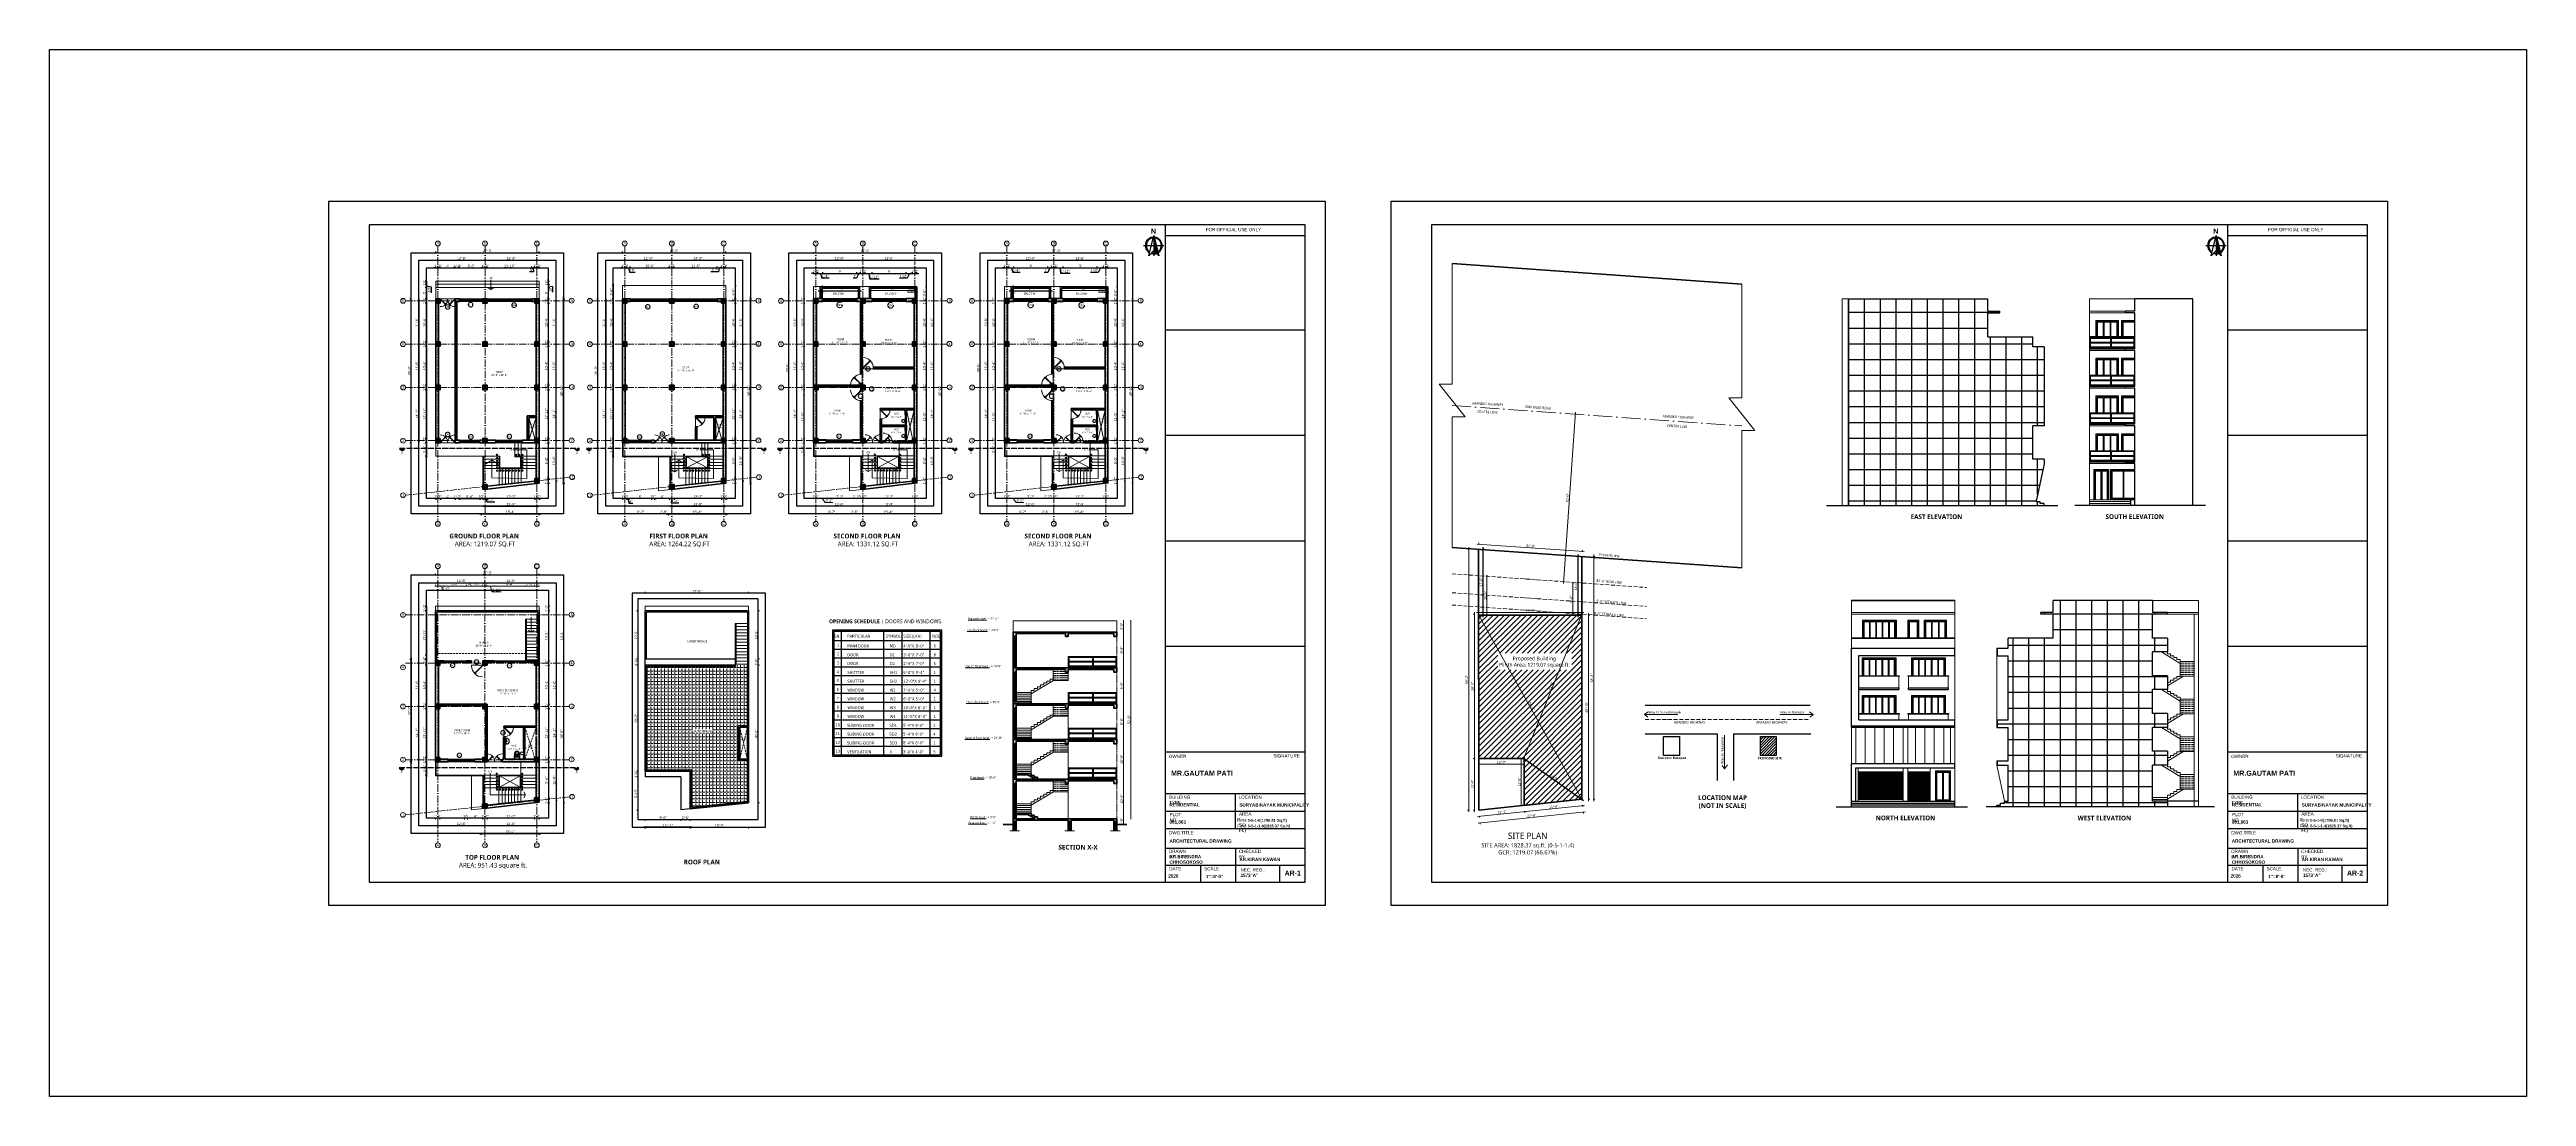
# Model space of a CAD drawing. Header units: inches. Extents: x -71 to 2682309, y -3332 to 801571.
# Drawn here: x 2666638 to 2674514, y 796370 to 799700 of the extents above; entities that cross this region are included whole.
import ezdxf

# ---------------------------------------------------------------- set-up
doc = ezdxf.new("R2010")
doc.units = ezdxf.units.IN
doc.header["$MEASUREMENT"] = 0
doc.header["$PDMODE"] = 99
for name, pattern in [('ACAD_ISO02W100', [15, 12, -3]), ('ACAD_ISO04W100', [30, 24, -3, 0, -3]), ('ACAD_ISO10W100', [18, 12, -3, 0, -3]), ('HIDDEN2', [0.1875, 0.125, -0.0625]), ('SOLID', [0])]:
    doc.linetypes.add(name, pattern=pattern)
for name, color, linetype in [('ASHADE', 253, 'Continuous'), ('Column & Beam', 7, 'Continuous'), ('HACTH', 7, 'Continuous'), ('Hatch 01_UC', 7, 'Continuous'), ('lettring', 7, 'Continuous'), ('S-DIM', 7, 'Continuous'), ('text EA', 7, 'Continuous')]:
    doc.layers.add(name, color=color, linetype=linetype)
for name, color, linetype, lineweight in [('BORDER', 5, 'Continuous', 60), ('CENTER  LINE RA', 10, 'ACAD_ISO04W100', 18), ('CONC. OUTLINE RA', 150, 'Continuous', 40), ('dimension EA', 251, 'Continuous', 5), ('DOOR-WIN RA', 3, 'Continuous', 20), ('ele 2', 30, 'Continuous', 30), ('ele 4', 114, 'Continuous', 9), ('ELE1 RA', 1, 'Continuous', 30), ('ELE2 RA', 130, 'Continuous', 20), ('elev 2', 20, 'Continuous', 25), ('FIXTURES', 23, 'Continuous', 9), ('Hatch', 254, 'Continuous', 9), ('hatch EA', 253, 'Continuous', 5), ('HATCH RA', 8, 'Continuous', 9), ('Overhang EA', 164, 'HIDDEN2', 5), ('PUERTAS', 7, 'Continuous', 13), ('REINFORCEMENT RA', 1, 'Continuous', 30), ('Road', 42, 'Continuous', 15), ('stair EA', 132, 'Continuous', 5), ('STAIR PLAN AND ELEV RA', 124, 'Continuous', 20), ('Text', 7, 'Continuous', 20), ('TEXT RA', 254, 'Continuous', 20), ('TEXTURE EA', 8, 'ACAD_ISO10W100', 9), ('wall EA', 24, 'Continuous', 40), ('WALL RA', 42, 'Continuous', 50), ('WALL__HALF_NEW', 42, 'Continuous', 30), ('Win EA', 114, 'Continuous', 5)]:
    doc.layers.add(name, color=color, linetype=linetype, lineweight=lineweight)
doc.styles.add('ARIAL', font='GOTHIC.TTF')
doc.styles.add('DIM 8', font='arial.ttf', dxfattribs={"height": 8})
doc.styles.add('EAPL', font='arial.ttf', dxfattribs={"height": 8})
doc.styles.add('m4', font='', dxfattribs={"height": 9})
doc.styles.add('S-111', font='tahoma.ttf', dxfattribs={"height": 10})
doc.styles.add('SANSSERIFBOLD', font='SASB____.pfb', dxfattribs={"height": 0.3})
doc.styles.get("Standard").update_dxf_attribs({"font": 'arial.ttf'})
doc.styles.get('m4').set_extended_font_data('Revel Light')
doc.dimstyles.new('Copy of DIM 8', dxfattribs={"dimtxt": 8, "dimasz": 1, "dimexe": 6, "dimexo": 18, "dimgap": 1.6875, "dimtad": 1, "dimdec": 0, "dimzin": 3, "dimdsep": 46, "dimlunit": 4, "dimtxsty": 'DIM 8', "dimblk": 'dot 2', "dimcen": 0.09375, "dimse1": 1, "dimse2": 1, "dimclrd": 1, "dimclre": 1, "dimclrt": 256, "dimadec": 0, "dimazin": 0, "dimtfac": 0.75, "dimtdec": 0, "dimtix": 1, "dimtmove": 1, "dimatfit": 3, "dimldrblk": 'DOT', "dimfxl": 1, "dimtolj": 1, "dimtzin": 0, "dimlwd": 9, "dimlwe": 9, "dimarcsym": 0})
doc.dimstyles.new('EA Copy of 1-8', dxfattribs={"dimtxt": 8, "dimasz": 6, "dimexe": 4, "dimexo": 6, "dimgap": 2, "dimtad": 1, "dimdec": 0, "dimzin": 0, "dimdsep": 46, "dimlunit": 3, "dimtxsty": 'EAPL', "dimblk": 'DOTSMALL', "dimcen": -0.09, "dimdle": 6, "dimclrd": 256, "dimclre": 256, "dimclrt": 256, "dimadec": 0, "dimazin": 0, "dimtfac": 8, "dimtdec": 0, "dimtix": 1, "dimtmove": 0, "dimatfit": 3, "dimldrblk": 'OPEN30', "dimfxl": 1, "dimfxlon": 1, "dimtolj": 1, "dimtzin": 0, "dimlwd": -1, "dimlwe": -1, "dimarcsym": 0})
pattern_1 = [(50, (9309.816, 6336.964), (7.172601826, -0.62752135), [0.75, -8.25]), (355, (9309.816, 6336.964), (-1.387513336, 7.521921337), [0.6, -6.6]), (100.45144446, (9310.414, 6336.912), (5.785088467, 6.89439991), [0.63740192, -7.01142112]), (46.1842, (9309.816, 6338.964), (10.672413307, -1.655192808), [1.125, -12.375]), (96.6356355, (9310.705, 6338.826), (9.346619457, 9.741186008), [0.95610342, -10.5171376]), (351.184164, (9309.816, 6338.964), (9.34661945, 9.741186003), [0.9, -9.90000001]), (21, (9310.816, 6338.464), (5.969070521, -4.026188907), [0.75, -8.25]), (326, (9310.816, 6338.464), (2.43315332, 7.25150045), [0.6, -6.6]), (71.45144474, (9311.3134, 6338.129), (8.402223767, 3.225311528), [0.6374019, -7.01142112]), (37.5, (9309.816, 6336.9642), (0.1215985532, 3.3289385383), [0, -6.52, 0, -6.7, 0, -6.625]), (7.5, (9309.816, 6336.9642), (2.6306953744, 3.944117119), [0, -3.82, 0, -6.37, 0, -2.525]), (327.5, (9307.586, 6336.9642), (5.3382243617, -0.2255487173), [0, -2.5, 0, -7.8, 0, -10.35]), (317.5, (9306.586, 6336.964), (5.8318616934, 1.001049823), [0, -3.25, 0, -5.18, 0, -7.35])]

# ---------------------------------------------------------------- blocks, each defined once
blk = doc.blocks.new('SECTION LI E')
at = {"layer": 'Column & Beam'}
h = blk.add_hatch(color=256, dxfattribs=at)
h.dxf.hatch_style = 1
h.paths.add_polyline_path([(2655644.6, 800821.9), (2655629.6, 800821.9), (2655637.1, 800816.8)])
h = blk.add_hatch(color=256, dxfattribs=at)
h.dxf.hatch_style = 1
h.paths.add_polyline_path([(2656201.1, 800821.9), (2656186.2, 800821.9), (2656193.6, 800816.8)])
at = {"layer": 'elev 2', "linetype": 'ACAD_ISO04W100', "ltscale": 0.75}
blk.add_line((2655629.6, 800825.5), (2656201.1, 800825.5), dxfattribs=at)
at = {"layer": 'elev 2'}
for p, q in [((2655629.6, 800821.9), (2655644.6, 800821.9)), ((2655637.1, 800816.8), (2655629.6, 800821.9)), ((2655637.1, 800816.8), (2655644.6, 800821.9)), ((2656186.2, 800821.9), (2656201.1, 800821.9)), ((2656193.6, 800816.8), (2656186.2, 800821.9)), ((2656193.6, 800816.8), (2656201.1, 800821.9))]:
    blk.add_line(p, q, dxfattribs=at)
at = {"layer": 'Text', "char_height": 6.57, "attachment_point": 1}
for insert in [(2655634.2, 800813.6), (2656190.7, 800813.6)]:
    blk.add_mtext_dynamic_manual_height_columns('X', width=6.573, gutter_width=32.9, heights=[0], dxfattribs=dict(at, insert=insert))
blk = doc.blocks.new('COLUMN')
at = {"layer": 'HACTH', "lineweight": 30, "transparency": 33554541}
h = blk.add_hatch(color=256, dxfattribs=at)
h.dxf.hatch_style = 1
h.paths.add_polyline_path([(2659104.2, 784576.4), (2659090.2, 784576.4), (2659090.2, 784562.4), (2659104.2, 784562.4)])
at = {"layer": 'CONC. OUTLINE RA'}
blk.add_lwpolyline([(2659090.2, 784576.4), (2659104.2, 784576.4), (2659104.2, 784562.4), (2659090.2, 784562.4)], close=True, dxfattribs=at)
blk = doc.blocks.new('_DotSmall')
at = {"color": 0, "linetype": 'ByBlock', "const_width": 0.5}
blk.add_lwpolyline([(-0.0625, 0, 1), (0.0625, 0, 1)], format="xyb", close=True, dxfattribs=at)
blk = doc.blocks.new('*D1056')
at = {"layer": 'Defpoints', "color": 0, "transparency": 16777216}
for p in [(2668616.6, 799029.6), (2668466.7, 798918.6), (2668616.6, 798918.6)]:
    blk.add_point(p, dxfattribs=at)
at = {"layer": 'lettring', "transparency": 16777216}
for p, q in [((2668460.7, 799029.6), (2668622.6, 799029.6)), ((2668466.7, 799028.6), (2668466.7, 799033.6)), ((2668616.6, 799028.6), (2668616.6, 799033.6))]:
    blk.add_line(p, q, dxfattribs=at)
at = {"layer": 'lettring', "transparency": 16777216, "xscale": 6, "yscale": 6, "zscale": 6, "rotation": 180}
blk.add_blockref('_DotSmall', (2668466.7, 799029.6), dxfattribs=at)
at = {"layer": 'lettring', "transparency": 16777216, "xscale": 6, "yscale": 6, "zscale": 6}
blk.add_blockref('_DotSmall', (2668616.6, 799029.6), dxfattribs=at)
at = {"layer": 'lettring', "transparency": 16777216, "insert": (2668541.7, 799035.7), "char_height": 8, "attachment_point": 5, "style": 'EAPL'}
blk.add_mtext('\\A1;12\'-6"', dxfattribs=at)
blk = doc.blocks.new('_Open30')
at = {"color": 0, "linetype": 'ByBlock', "lineweight": -2}
for p, q in [((-1, 0.3), (0, 0)), ((0, 0), (-1, -0.3)), ((0, 0), (-1, 0))]:
    blk.add_line(p, q, dxfattribs=at)
blk = doc.blocks.new('*D1025')
at = {"layer": 'Defpoints', "color": 0, "transparency": 16777216}
for p in [(2668781.6, 799029.6), (2668616.6, 798898.6), (2668781.6, 798918.6)]:
    blk.add_point(p, dxfattribs=at)
at = {"layer": 'lettring', "transparency": 16777216}
for p, q in [((2668610.6, 799029.6), (2668787.6, 799029.6)), ((2668616.6, 799028.6), (2668616.6, 799033.6)), ((2668781.6, 799028.6), (2668781.6, 799033.6))]:
    blk.add_line(p, q, dxfattribs=at)
at = {"layer": 'lettring', "transparency": 16777216, "xscale": 6, "yscale": 6, "zscale": 6, "rotation": 180}
blk.add_blockref('_DotSmall', (2668616.6, 799029.6), dxfattribs=at)
at = {"layer": 'lettring', "transparency": 16777216, "xscale": 6, "yscale": 6, "zscale": 6}
blk.add_blockref('_DotSmall', (2668781.6, 799029.6), dxfattribs=at)
at = {"layer": 'lettring', "transparency": 16777216, "insert": (2668699.1, 799035.7), "char_height": 8, "attachment_point": 5, "style": 'EAPL'}
blk.add_mtext('\\A1;13\'-9"', dxfattribs=at)
blk = doc.blocks.new('*D1057')
at = {"layer": 'Defpoints', "color": 0, "transparency": 16777216}
for p in [(2668788.6, 799053.6), (2668459.7, 798925.6), (2668788.6, 798907.6)]:
    blk.add_point(p, dxfattribs=at)
at = {"layer": 'lettring', "transparency": 16777216}
for p, q in [((2668453.7, 799053.6), (2668794.6, 799053.6)), ((2668459.7, 799052.6), (2668459.7, 799057.6)), ((2668788.6, 799052.6), (2668788.6, 799057.6))]:
    blk.add_line(p, q, dxfattribs=at)
at = {"layer": 'lettring', "transparency": 16777216, "xscale": 6, "yscale": 6, "zscale": 6, "rotation": 180}
blk.add_blockref('_DotSmall', (2668459.7, 799053.6), dxfattribs=at)
at = {"layer": 'lettring', "transparency": 16777216, "xscale": 6, "yscale": 6, "zscale": 6}
blk.add_blockref('_DotSmall', (2668788.6, 799053.6), dxfattribs=at)
at = {"layer": 'lettring', "transparency": 16777216, "insert": (2668624.2, 799059.7), "char_height": 8, "attachment_point": 5, "style": 'EAPL'}
blk.add_mtext('\\A1;27\'-5"', dxfattribs=at)
blk = doc.blocks.new('*D1026')
at = {"layer": 'Defpoints', "color": 0, "transparency": 16777216}
for p in [(2668788.6, 798949.6), (2668788.5, 798907.6), (2668817.7, 798907.6)]:
    blk.add_point(p, dxfattribs=at)
at = {"layer": 'lettring', "transparency": 16777216}
for p, q in [((2668816.7, 798949.6), (2668821.7, 798949.6)), ((2668817.7, 798955.6), (2668817.7, 798901.6)), ((2668816.7, 798907.6), (2668821.7, 798907.6))]:
    blk.add_line(p, q, dxfattribs=at)
at = {"layer": 'lettring', "transparency": 16777216, "xscale": 6, "yscale": 6, "zscale": 6}
for p, rotation in [((2668817.7, 798949.6), 90), ((2668817.7, 798907.6), 270)]:
    blk.add_blockref('_DotSmall', p, dxfattribs=dict(at, rotation=rotation))
at = {"layer": 'lettring', "transparency": 16777216, "insert": (2668811.6, 798928.6), "char_height": 8, "attachment_point": 5, "rotation": 90, "style": 'EAPL'}
blk.add_mtext('\\A1;3\'-6"', dxfattribs=at)
blk = doc.blocks.new('*D1027')
at = {"layer": 'Defpoints', "color": 0, "transparency": 16777216}
for p in [(2668788.5, 798893.6), (2668788.6, 798907.6), (2668817.7, 798893.6)]:
    blk.add_point(p, dxfattribs=at)
at = {"layer": 'lettring', "transparency": 16777216}
for p, q in [((2668816.7, 798907.6), (2668821.7, 798907.6)), ((2668816.7, 798893.6), (2668821.7, 798893.6)), ((2668817.7, 798907.6), (2668817.7, 798913.6)), ((2668817.7, 798907.6), (2668817.7, 798893.6)), ((2668817.7, 798893.6), (2668817.7, 798887.6))]:
    blk.add_line(p, q, dxfattribs=at)
at = {"layer": 'lettring', "transparency": 16777216, "xscale": 6, "yscale": 6, "zscale": 6}
for p, rotation in [((2668817.7, 798907.6), 270), ((2668817.7, 798893.6), 90)]:
    blk.add_blockref('_DotSmall', p, dxfattribs=dict(at, rotation=rotation))
at = {"layer": 'lettring', "transparency": 16777216, "insert": (2668811.7, 798900.6), "char_height": 8, "attachment_point": 5, "rotation": 90, "style": 'EAPL'}
blk.add_mtext('\\A1;1\'-2"', dxfattribs=at)
blk = doc.blocks.new('*D1028')
at = {"layer": 'Defpoints', "color": 0, "transparency": 16777216}
for p in [(2668788.5, 798893.6), (2668788.5, 798770.1), (2668817.7, 798770.1)]:
    blk.add_point(p, dxfattribs=at)
at = {"layer": 'lettring', "transparency": 16777216}
for p, q in [((2668816.7, 798893.6), (2668821.7, 798893.6)), ((2668817.7, 798899.6), (2668817.7, 798764.1)), ((2668816.7, 798770.1), (2668821.7, 798770.1))]:
    blk.add_line(p, q, dxfattribs=at)
at = {"layer": 'lettring', "transparency": 16777216, "xscale": 6, "yscale": 6, "zscale": 6}
for p, rotation in [((2668817.7, 798893.6), 90), ((2668817.7, 798770.1), 270)]:
    blk.add_blockref('_DotSmall', p, dxfattribs=dict(at, rotation=rotation))
at = {"layer": 'lettring', "transparency": 16777216, "insert": (2668811.7, 798831.8), "char_height": 8, "attachment_point": 5, "rotation": 90, "style": 'EAPL'}
blk.add_mtext('\\A1;10\'-4"', dxfattribs=at)
blk = doc.blocks.new('*D1029')
at = {"layer": 'Defpoints', "color": 0, "transparency": 16777216}
for p in [(2668788.6, 798770.1), (2668788.5, 798756.1), (2668817.7, 798756.1)]:
    blk.add_point(p, dxfattribs=at)
at = {"layer": 'lettring', "transparency": 16777216}
for p, q in [((2668816.7, 798770.1), (2668821.7, 798770.1)), ((2668817.7, 798770.1), (2668817.7, 798776.1)), ((2668817.7, 798770.1), (2668817.7, 798756.1)), ((2668816.7, 798756.1), (2668821.7, 798756.1)), ((2668817.7, 798756.1), (2668817.7, 798750.1))]:
    blk.add_line(p, q, dxfattribs=at)
at = {"layer": 'lettring', "transparency": 16777216, "xscale": 6, "yscale": 6, "zscale": 6}
for p, rotation in [((2668817.7, 798770.1), 270), ((2668817.7, 798756.1), 90)]:
    blk.add_blockref('_DotSmall', p, dxfattribs=dict(at, rotation=rotation))
at = {"layer": 'lettring', "transparency": 16777216, "insert": (2668811.7, 798763.1), "char_height": 8, "attachment_point": 5, "rotation": 90, "style": 'EAPL'}
blk.add_mtext('\\A1;1\'-2"', dxfattribs=at)
blk = doc.blocks.new('*D1030')
at = {"layer": 'Defpoints', "color": 0, "transparency": 16777216}
for p in [(2668788.5, 798756.1), (2668788.5, 798632.1), (2668817.7, 798632.1)]:
    blk.add_point(p, dxfattribs=at)
at = {"layer": 'lettring', "transparency": 16777216}
for p, q in [((2668816.7, 798756.1), (2668821.7, 798756.1)), ((2668817.7, 798762.1), (2668817.7, 798626.1)), ((2668816.7, 798632.1), (2668821.7, 798632.1))]:
    blk.add_line(p, q, dxfattribs=at)
at = {"layer": 'lettring', "transparency": 16777216, "xscale": 6, "yscale": 6, "zscale": 6}
for p, rotation in [((2668817.7, 798756.1), 90), ((2668817.7, 798632.1), 270)]:
    blk.add_blockref('_DotSmall', p, dxfattribs=dict(at, rotation=rotation))
at = {"layer": 'lettring', "transparency": 16777216, "insert": (2668811.7, 798694.1), "char_height": 8, "attachment_point": 5, "rotation": 90, "style": 'EAPL'}
blk.add_mtext('\\A1;10\'-4"', dxfattribs=at)
blk = doc.blocks.new('*D1031')
at = {"layer": 'Defpoints', "color": 0, "transparency": 16777216}
for p in [(2668788.5, 798632.1), (2668788.6, 798618.1), (2668817.7, 798618.1)]:
    blk.add_point(p, dxfattribs=at)
at = {"layer": 'lettring', "transparency": 16777216}
for p, q in [((2668816.7, 798632.1), (2668821.7, 798632.1)), ((2668816.7, 798618.1), (2668821.7, 798618.1)), ((2668817.7, 798632.1), (2668817.7, 798638.1)), ((2668817.7, 798632.1), (2668817.7, 798618.1)), ((2668817.7, 798618.1), (2668817.7, 798612.1))]:
    blk.add_line(p, q, dxfattribs=at)
at = {"layer": 'lettring', "transparency": 16777216, "xscale": 6, "yscale": 6, "zscale": 6}
for p, rotation in [((2668817.7, 798632.1), 270), ((2668817.7, 798618.1), 90)]:
    blk.add_blockref('_DotSmall', p, dxfattribs=dict(at, rotation=rotation))
at = {"layer": 'lettring', "transparency": 16777216, "insert": (2668811.7, 798625.1), "char_height": 8, "attachment_point": 5, "rotation": 90, "style": 'EAPL'}
blk.add_mtext('\\A1;1\'-2"', dxfattribs=at)
blk = doc.blocks.new('*D1032')
at = {"layer": 'Defpoints', "color": 0, "transparency": 16777216}
for p in [(2668788.5, 798618.1), (2668788.6, 798463.1), (2668817.7, 798463.1)]:
    blk.add_point(p, dxfattribs=at)
at = {"layer": 'lettring', "transparency": 16777216}
for p, q in [((2668816.7, 798618.1), (2668821.7, 798618.1)), ((2668817.7, 798624.1), (2668817.7, 798457.1)), ((2668816.7, 798463.1), (2668821.7, 798463.1))]:
    blk.add_line(p, q, dxfattribs=at)
at = {"layer": 'lettring', "transparency": 16777216, "xscale": 6, "yscale": 6, "zscale": 6}
for p, rotation in [((2668817.7, 798618.1), 90), ((2668817.7, 798463.1), 270)]:
    blk.add_blockref('_DotSmall', p, dxfattribs=dict(at, rotation=rotation))
at = {"layer": 'lettring', "transparency": 16777216, "insert": (2668811.7, 798540.6), "char_height": 8, "attachment_point": 5, "rotation": 90, "style": 'EAPL'}
blk.add_mtext('\\A1;12\'-11"', dxfattribs=at)
blk = doc.blocks.new('*D1033')
at = {"layer": 'Defpoints', "color": 0, "transparency": 16777216}
for p in [(2668788.6, 798463.1), (2668788.6, 798449.1), (2668817.7, 798449.1)]:
    blk.add_point(p, dxfattribs=at)
at = {"layer": 'lettring', "transparency": 16777216}
for p, q in [((2668816.7, 798463.1), (2668821.7, 798463.1)), ((2668816.7, 798449.1), (2668821.7, 798449.1)), ((2668817.7, 798463.1), (2668817.7, 798469.1)), ((2668817.7, 798463.1), (2668817.7, 798449.1)), ((2668817.7, 798449.1), (2668817.7, 798443.1))]:
    blk.add_line(p, q, dxfattribs=at)
at = {"layer": 'lettring', "transparency": 16777216, "xscale": 6, "yscale": 6, "zscale": 6}
for p, rotation in [((2668817.7, 798463.1), 270), ((2668817.7, 798449.1), 90)]:
    blk.add_blockref('_DotSmall', p, dxfattribs=dict(at, rotation=rotation))
at = {"layer": 'lettring', "transparency": 16777216, "insert": (2668811.7, 798456.1), "char_height": 8, "attachment_point": 5, "rotation": 90, "style": 'EAPL'}
blk.add_mtext('\\A1;1\'-2"', dxfattribs=at)
blk = doc.blocks.new('*D1034')
at = {"layer": 'Defpoints', "color": 0, "transparency": 16777216}
for p in [(2668788.6, 798449.1), (2668788.5, 798335.2), (2668817.7, 798335.2)]:
    blk.add_point(p, dxfattribs=at)
at = {"layer": 'lettring', "transparency": 16777216}
for p, q in [((2668816.7, 798449.1), (2668821.7, 798449.1)), ((2668817.7, 798455.1), (2668817.7, 798329.2)), ((2668816.7, 798335.2), (2668821.7, 798335.2))]:
    blk.add_line(p, q, dxfattribs=at)
at = {"layer": 'lettring', "transparency": 16777216, "xscale": 6, "yscale": 6, "zscale": 6}
for p, rotation in [((2668817.7, 798449.1), 90), ((2668817.7, 798335.2), 270)]:
    blk.add_blockref('_DotSmall', p, dxfattribs=dict(at, rotation=rotation))
at = {"layer": 'lettring', "transparency": 16777216, "insert": (2668811.7, 798392.1), "char_height": 8, "attachment_point": 5, "rotation": 90, "style": 'EAPL'}
blk.add_mtext('\\A1;9\'-6"', dxfattribs=at)
blk = doc.blocks.new('*D1035')
at = {"layer": 'Defpoints', "color": 0, "transparency": 16777216}
for p in [(2668788.5, 798335.2), (2668788.5, 798321.2), (2668817.7, 798321.2)]:
    blk.add_point(p, dxfattribs=at)
at = {"layer": 'lettring', "transparency": 16777216}
for p, q in [((2668816.7, 798335.2), (2668821.7, 798335.2)), ((2668816.7, 798321.2), (2668821.7, 798321.2)), ((2668817.7, 798335.2), (2668817.7, 798341.2)), ((2668817.7, 798335.2), (2668817.7, 798321.2)), ((2668817.7, 798321.2), (2668817.7, 798315.2))]:
    blk.add_line(p, q, dxfattribs=at)
at = {"layer": 'lettring', "transparency": 16777216, "xscale": 6, "yscale": 6, "zscale": 6}
for p, rotation in [((2668817.7, 798335.2), 270), ((2668817.7, 798321.2), 90)]:
    blk.add_blockref('_DotSmall', p, dxfattribs=dict(at, rotation=rotation))
at = {"layer": 'lettring', "transparency": 16777216, "insert": (2668811.7, 798328.2), "char_height": 8, "attachment_point": 5, "rotation": 90, "style": 'EAPL'}
blk.add_mtext('\\A1;1\'-2"', dxfattribs=at)
blk = doc.blocks.new('*D1036')
at = {"layer": 'Defpoints', "color": 0, "transparency": 16777216}
for p in [(2668459.7, 798949.6), (2668430.5, 798907.6), (2668459.7, 798907.6)]:
    blk.add_point(p, dxfattribs=at)
at = {"layer": 'lettring', "transparency": 16777216}
for p, q in [((2668431.5, 798949.6), (2668426.5, 798949.6)), ((2668430.5, 798955.6), (2668430.5, 798901.6)), ((2668431.5, 798907.6), (2668426.5, 798907.6))]:
    blk.add_line(p, q, dxfattribs=at)
at = {"layer": 'lettring', "transparency": 16777216, "xscale": 6, "yscale": 6, "zscale": 6}
for p, rotation in [((2668430.5, 798949.6), 90), ((2668430.5, 798907.6), 270)]:
    blk.add_blockref('_DotSmall', p, dxfattribs=dict(at, rotation=rotation))
at = {"layer": 'lettring', "transparency": 16777216, "insert": (2668424.4, 798928.6), "char_height": 8, "attachment_point": 5, "rotation": 90, "style": 'EAPL'}
blk.add_mtext('\\A1;3\'-6"', dxfattribs=at)
blk = doc.blocks.new('*D1058')
at = {"layer": 'Defpoints', "color": 0, "transparency": 16777216}
for p in [(2668430.5, 798893.6), (2668459.7, 798907.6), (2668459.7, 798893.6)]:
    blk.add_point(p, dxfattribs=at)
at = {"layer": 'lettring', "transparency": 16777216}
for p, q in [((2668431.5, 798907.6), (2668426.5, 798907.6)), ((2668431.5, 798893.6), (2668426.5, 798893.6)), ((2668430.5, 798907.6), (2668430.5, 798913.6)), ((2668430.5, 798907.6), (2668430.5, 798893.6)), ((2668430.5, 798893.6), (2668430.5, 798887.6))]:
    blk.add_line(p, q, dxfattribs=at)
at = {"layer": 'lettring', "transparency": 16777216, "xscale": 6, "yscale": 6, "zscale": 6}
for p, rotation in [((2668430.5, 798907.6), 270), ((2668430.5, 798893.6), 90)]:
    blk.add_blockref('_DotSmall', p, dxfattribs=dict(at, rotation=rotation))
at = {"layer": 'lettring', "transparency": 16777216, "insert": (2668424.5, 798900.6), "char_height": 8, "attachment_point": 5, "rotation": 90, "style": 'EAPL'}
blk.add_mtext('\\A1;1\'-2"', dxfattribs=at)
blk = doc.blocks.new('*D1037')
at = {"layer": 'Defpoints', "color": 0, "transparency": 16777216}
for p in [(2668459.7, 798893.6), (2668430.5, 798770.1), (2668459.7, 798770.1)]:
    blk.add_point(p, dxfattribs=at)
at = {"layer": 'lettring', "transparency": 16777216}
for p, q in [((2668431.5, 798893.6), (2668426.5, 798893.6)), ((2668430.5, 798899.6), (2668430.5, 798764.1)), ((2668431.5, 798770.1), (2668426.5, 798770.1))]:
    blk.add_line(p, q, dxfattribs=at)
at = {"layer": 'lettring', "transparency": 16777216, "xscale": 6, "yscale": 6, "zscale": 6}
for p, rotation in [((2668430.5, 798893.6), 90), ((2668430.5, 798770.1), 270)]:
    blk.add_blockref('_DotSmall', p, dxfattribs=dict(at, rotation=rotation))
at = {"layer": 'lettring', "transparency": 16777216, "insert": (2668424.4, 798831.8), "char_height": 8, "attachment_point": 5, "rotation": 90, "style": 'EAPL'}
blk.add_mtext('\\A1;10\'-4"', dxfattribs=at)
blk = doc.blocks.new('*D1038')
at = {"layer": 'Defpoints', "color": 0, "transparency": 16777216}
for p in [(2668459.7, 798770.1), (2668430.5, 798756.1), (2668459.7, 798756.1)]:
    blk.add_point(p, dxfattribs=at)
at = {"layer": 'lettring', "transparency": 16777216}
for p, q in [((2668431.5, 798770.1), (2668426.5, 798770.1)), ((2668430.5, 798770.1), (2668430.5, 798776.1)), ((2668430.5, 798770.1), (2668430.5, 798756.1)), ((2668431.5, 798756.1), (2668426.5, 798756.1)), ((2668430.5, 798756.1), (2668430.5, 798750.1))]:
    blk.add_line(p, q, dxfattribs=at)
at = {"layer": 'lettring', "transparency": 16777216, "xscale": 6, "yscale": 6, "zscale": 6}
for p, rotation in [((2668430.5, 798770.1), 270), ((2668430.5, 798756.1), 90)]:
    blk.add_blockref('_DotSmall', p, dxfattribs=dict(at, rotation=rotation))
at = {"layer": 'lettring', "transparency": 16777216, "insert": (2668424.5, 798763.1), "char_height": 8, "attachment_point": 5, "rotation": 90, "style": 'EAPL'}
blk.add_mtext('\\A1;1\'-2"', dxfattribs=at)
blk = doc.blocks.new('*D1039')
at = {"layer": 'Defpoints', "color": 0, "transparency": 16777216}
for p in [(2668459.7, 798756.1), (2668430.5, 798632.1), (2668459.7, 798632.1)]:
    blk.add_point(p, dxfattribs=at)
at = {"layer": 'lettring', "transparency": 16777216}
for p, q in [((2668431.5, 798756.1), (2668426.5, 798756.1)), ((2668430.5, 798762.1), (2668430.5, 798626.1)), ((2668431.5, 798632.1), (2668426.5, 798632.1))]:
    blk.add_line(p, q, dxfattribs=at)
at = {"layer": 'lettring', "transparency": 16777216, "xscale": 6, "yscale": 6, "zscale": 6}
for p, rotation in [((2668430.5, 798756.1), 90), ((2668430.5, 798632.1), 270)]:
    blk.add_blockref('_DotSmall', p, dxfattribs=dict(at, rotation=rotation))
at = {"layer": 'lettring', "transparency": 16777216, "insert": (2668424.4, 798694.1), "char_height": 8, "attachment_point": 5, "rotation": 90, "style": 'EAPL'}
blk.add_mtext('\\A1;10\'-4"', dxfattribs=at)
blk = doc.blocks.new('*D1040')
at = {"layer": 'Defpoints', "color": 0, "transparency": 16777216}
for p in [(2668430.5, 798618.1), (2668459.7, 798632.1), (2668459.7, 798618.1)]:
    blk.add_point(p, dxfattribs=at)
at = {"layer": 'lettring', "transparency": 16777216}
for p, q in [((2668431.5, 798632.1), (2668426.5, 798632.1)), ((2668431.5, 798618.1), (2668426.5, 798618.1)), ((2668430.5, 798632.1), (2668430.5, 798638.1)), ((2668430.5, 798632.1), (2668430.5, 798618.1)), ((2668430.5, 798618.1), (2668430.5, 798612.1))]:
    blk.add_line(p, q, dxfattribs=at)
at = {"layer": 'lettring', "transparency": 16777216, "xscale": 6, "yscale": 6, "zscale": 6}
for p, rotation in [((2668430.5, 798632.1), 270), ((2668430.5, 798618.1), 90)]:
    blk.add_blockref('_DotSmall', p, dxfattribs=dict(at, rotation=rotation))
at = {"layer": 'lettring', "transparency": 16777216, "insert": (2668424.5, 798625.1), "char_height": 8, "attachment_point": 5, "rotation": 90, "style": 'EAPL'}
blk.add_mtext('\\A1;1\'-2"', dxfattribs=at)
blk = doc.blocks.new('*D1059')
at = {"layer": 'Defpoints', "color": 0, "transparency": 16777216}
for p in [(2668459.7, 798618.1), (2668430.5, 798463.1), (2668459.7, 798463.1)]:
    blk.add_point(p, dxfattribs=at)
at = {"layer": 'lettring', "transparency": 16777216}
for p, q in [((2668431.5, 798618.1), (2668426.5, 798618.1)), ((2668430.5, 798624.1), (2668430.5, 798457.1)), ((2668431.5, 798463.1), (2668426.5, 798463.1))]:
    blk.add_line(p, q, dxfattribs=at)
at = {"layer": 'lettring', "transparency": 16777216, "xscale": 6, "yscale": 6, "zscale": 6}
for p, rotation in [((2668430.5, 798618.1), 90), ((2668430.5, 798463.1), 270)]:
    blk.add_blockref('_DotSmall', p, dxfattribs=dict(at, rotation=rotation))
at = {"layer": 'lettring', "transparency": 16777216, "insert": (2668424.5, 798540.6), "char_height": 8, "attachment_point": 5, "rotation": 90, "style": 'EAPL'}
blk.add_mtext('\\A1;12\'-11"', dxfattribs=at)
blk = doc.blocks.new('*D1041')
at = {"layer": 'Defpoints', "color": 0, "transparency": 16777216}
for p in [(2668430.5, 798449.1), (2668459.7, 798463.1), (2668459.7, 798449.1)]:
    blk.add_point(p, dxfattribs=at)
at = {"layer": 'lettring', "transparency": 16777216}
for p, q in [((2668431.5, 798463.1), (2668426.5, 798463.1)), ((2668431.5, 798449.1), (2668426.5, 798449.1)), ((2668430.5, 798463.1), (2668430.5, 798469.1)), ((2668430.5, 798463.1), (2668430.5, 798449.1)), ((2668430.5, 798449.1), (2668430.5, 798443.1))]:
    blk.add_line(p, q, dxfattribs=at)
at = {"layer": 'lettring', "transparency": 16777216, "xscale": 6, "yscale": 6, "zscale": 6}
for p, rotation in [((2668430.5, 798463.1), 270), ((2668430.5, 798449.1), 90)]:
    blk.add_blockref('_DotSmall', p, dxfattribs=dict(at, rotation=rotation))
at = {"layer": 'lettring', "transparency": 16777216, "insert": (2668424.5, 798456.1), "char_height": 8, "attachment_point": 5, "rotation": 90, "style": 'EAPL'}
blk.add_mtext('\\A1;1\'-2"', dxfattribs=at)
blk = doc.blocks.new('*D1042')
at = {"layer": 'Defpoints', "color": 0, "transparency": 16777216}
for p in [(2668459.7, 798449.1), (2668430.5, 798407.1), (2668459.9, 798407.1)]:
    blk.add_point(p, dxfattribs=at)
at = {"layer": 'lettring', "transparency": 16777216}
for p, q in [((2668431.5, 798449.1), (2668426.5, 798449.1)), ((2668430.5, 798455.1), (2668430.5, 798401.1)), ((2668431.5, 798407.1), (2668426.5, 798407.1))]:
    blk.add_line(p, q, dxfattribs=at)
at = {"layer": 'lettring', "transparency": 16777216, "xscale": 6, "yscale": 6, "zscale": 6}
for p, rotation in [((2668430.5, 798449.1), 90), ((2668430.5, 798407.1), 270)]:
    blk.add_blockref('_DotSmall', p, dxfattribs=dict(at, rotation=rotation))
at = {"layer": 'lettring', "transparency": 16777216, "insert": (2668424.4, 798428.1), "char_height": 8, "attachment_point": 5, "rotation": 90, "style": 'EAPL'}
blk.add_mtext('\\A1;3\'-6"', dxfattribs=at)
blk = doc.blocks.new('*D1043')
at = {"layer": 'Defpoints', "color": 0, "transparency": 16777216}
for p in [(2668774.5, 798321.2), (2668788.5, 798321.2), (2668774.5, 798271.9)]:
    blk.add_point(p, dxfattribs=at)
at = {"layer": 'lettring', "transparency": 16777216}
for p, q in [((2668774.5, 798271.9), (2668768.5, 798271.9)), ((2668774.5, 798272.9), (2668774.5, 798267.9)), ((2668788.5, 798271.9), (2668774.5, 798271.9)), ((2668788.5, 798272.9), (2668788.5, 798267.9)), ((2668788.5, 798271.9), (2668794.5, 798271.9))]:
    blk.add_line(p, q, dxfattribs=at)
at = {"layer": 'lettring', "transparency": 16777216, "xscale": 6, "yscale": 6, "zscale": 6}
blk.add_blockref('_DotSmall', (2668774.5, 798271.9), dxfattribs=at)
at = {"layer": 'lettring', "transparency": 16777216, "xscale": 6, "yscale": 6, "zscale": 6, "rotation": 180}
blk.add_blockref('_DotSmall', (2668788.5, 798271.9), dxfattribs=at)
at = {"layer": 'lettring', "transparency": 16777216, "insert": (2668781.5, 798277.9), "char_height": 8, "attachment_point": 5, "style": 'EAPL'}
blk.add_mtext('\\A1;1\'-2"', dxfattribs=at)
blk = doc.blocks.new('*D1044')
at = {"layer": 'Defpoints', "color": 0, "transparency": 16777216}
for p in [(2668623.6, 798301.9), (2668774.5, 798321.2), (2668623.6, 798271.9)]:
    blk.add_point(p, dxfattribs=at)
at = {"layer": 'lettring', "transparency": 16777216}
for p, q in [((2668780.5, 798271.9), (2668617.6, 798271.9)), ((2668623.6, 798272.9), (2668623.6, 798267.9)), ((2668774.5, 798272.9), (2668774.5, 798267.9))]:
    blk.add_line(p, q, dxfattribs=at)
at = {"layer": 'lettring', "transparency": 16777216, "xscale": 6, "yscale": 6, "zscale": 6, "rotation": 180}
blk.add_blockref('_DotSmall', (2668623.6, 798271.9), dxfattribs=at)
at = {"layer": 'lettring', "transparency": 16777216, "xscale": 6, "yscale": 6, "zscale": 6}
blk.add_blockref('_DotSmall', (2668774.5, 798271.9), dxfattribs=at)
at = {"layer": 'lettring', "transparency": 16777216, "insert": (2668699.1, 798277.9), "char_height": 8, "attachment_point": 5, "style": 'EAPL'}
blk.add_mtext('\\A1;12\'-7"', dxfattribs=at)
blk = doc.blocks.new('*D1045')
at = {"layer": 'Defpoints', "color": 0, "transparency": 16777216}
for p in [(2668609.6, 798301.9), (2668623.6, 798301.9), (2668609.6, 798271.9)]:
    blk.add_point(p, dxfattribs=at)
at = {"layer": 'lettring', "transparency": 16777216}
for p, q in [((2668629.6, 798271.9), (2668603.6, 798271.9)), ((2668609.6, 798272.9), (2668609.6, 798267.9)), ((2668616.6, 798271.9), (2668614.6, 798258.7)), ((2668614.6, 798258.7), (2668639.2, 798258.7)), ((2668623.6, 798272.9), (2668623.6, 798267.9))]:
    blk.add_line(p, q, dxfattribs=at)
at = {"layer": 'lettring', "transparency": 16777216, "xscale": 6, "yscale": 6, "zscale": 6, "rotation": 180}
blk.add_blockref('_DotSmall', (2668609.6, 798271.9), dxfattribs=at)
at = {"layer": 'lettring', "transparency": 16777216, "xscale": 6, "yscale": 6, "zscale": 6}
blk.add_blockref('_DotSmall', (2668623.6, 798271.9), dxfattribs=at)
at = {"layer": 'lettring', "transparency": 16777216, "insert": (2668626.9, 798264.7), "char_height": 8, "attachment_point": 5, "style": 'EAPL'}
blk.add_mtext('\\A1;1\'-2"', dxfattribs=at)
blk = doc.blocks.new('*D1046')
at = {"layer": 'Defpoints', "color": 0, "transparency": 16777216}
for p in [(2668781.6, 798900.6), (2668781.6, 798763.1), (2668841.8, 798763.1)]:
    blk.add_point(p, dxfattribs=at)
at = {"layer": 'lettring', "transparency": 16777216}
for p, q in [((2668840.8, 798900.6), (2668845.8, 798900.6)), ((2668841.8, 798906.6), (2668841.8, 798757.1)), ((2668840.8, 798763.1), (2668845.8, 798763.1))]:
    blk.add_line(p, q, dxfattribs=at)
at = {"layer": 'lettring', "transparency": 16777216, "xscale": 6, "yscale": 6, "zscale": 6}
for p, rotation in [((2668841.8, 798900.6), 90), ((2668841.8, 798763.1), 270)]:
    blk.add_blockref('_DotSmall', p, dxfattribs=dict(at, rotation=rotation))
at = {"layer": 'lettring', "transparency": 16777216, "insert": (2668835.7, 798831.8), "char_height": 8, "attachment_point": 5, "rotation": 90, "style": 'EAPL'}
blk.add_mtext('\\A1;11\'-6"', dxfattribs=at)
blk = doc.blocks.new('*D1047')
at = {"layer": 'Defpoints', "color": 0, "transparency": 16777216}
for p in [(2668781.6, 798763.1), (2668781.6, 798625.6), (2668841.8, 798625.6)]:
    blk.add_point(p, dxfattribs=at)
at = {"layer": 'lettring', "transparency": 16777216}
for p, q in [((2668840.8, 798763.1), (2668845.8, 798763.1)), ((2668841.8, 798769.1), (2668841.8, 798619.6)), ((2668840.8, 798625.6), (2668845.8, 798625.6))]:
    blk.add_line(p, q, dxfattribs=at)
at = {"layer": 'lettring', "transparency": 16777216, "xscale": 6, "yscale": 6, "zscale": 6}
for p, rotation in [((2668841.8, 798763.1), 90), ((2668841.8, 798625.6), 270)]:
    blk.add_blockref('_DotSmall', p, dxfattribs=dict(at, rotation=rotation))
at = {"layer": 'lettring', "transparency": 16777216, "insert": (2668835.7, 798694.3), "char_height": 8, "attachment_point": 5, "rotation": 90, "style": 'EAPL'}
blk.add_mtext('\\A1;11\'-6"', dxfattribs=at)
blk = doc.blocks.new('*D1048')
at = {"layer": 'Defpoints', "color": 0, "transparency": 16777216}
for p in [(2668781.6, 798625.1), (2668781.6, 798456.1), (2668841.8, 798456.1)]:
    blk.add_point(p, dxfattribs=at)
at = {"layer": 'lettring', "transparency": 16777216}
for p, q in [((2668840.8, 798625.1), (2668845.8, 798625.1)), ((2668841.8, 798631.1), (2668841.8, 798450.1)), ((2668840.8, 798456.1), (2668845.8, 798456.1))]:
    blk.add_line(p, q, dxfattribs=at)
at = {"layer": 'lettring', "transparency": 16777216, "xscale": 6, "yscale": 6, "zscale": 6}
for p, rotation in [((2668841.8, 798625.1), 90), ((2668841.8, 798456.1), 270)]:
    blk.add_blockref('_DotSmall', p, dxfattribs=dict(at, rotation=rotation))
at = {"layer": 'lettring', "transparency": 16777216, "insert": (2668835.7, 798540.6), "char_height": 8, "attachment_point": 5, "rotation": 90, "style": 'EAPL'}
blk.add_mtext('\\A1;14\'-1"', dxfattribs=at)
blk = doc.blocks.new('*D1049')
at = {"layer": 'Defpoints', "color": 0, "transparency": 16777216}
for p in [(2668781.6, 798456.1), (2668781.5, 798328.2), (2668841.8, 798328.2)]:
    blk.add_point(p, dxfattribs=at)
at = {"layer": 'lettring', "transparency": 16777216}
for p, q in [((2668840.8, 798456.1), (2668845.8, 798456.1)), ((2668841.8, 798462.1), (2668841.8, 798322.2)), ((2668840.8, 798328.2), (2668845.8, 798328.2))]:
    blk.add_line(p, q, dxfattribs=at)
at = {"layer": 'lettring', "transparency": 16777216, "xscale": 6, "yscale": 6, "zscale": 6}
for p, rotation in [((2668841.8, 798456.1), 90), ((2668841.8, 798328.2), 270)]:
    blk.add_blockref('_DotSmall', p, dxfattribs=dict(at, rotation=rotation))
at = {"layer": 'lettring', "transparency": 16777216, "insert": (2668835.7, 798392.1), "char_height": 8, "attachment_point": 5, "rotation": 90, "style": 'EAPL'}
blk.add_mtext('\\A1;10\'-8"', dxfattribs=at)
blk = doc.blocks.new('*D1060')
at = {"layer": 'Defpoints', "color": 0, "transparency": 16777216}
for p in [(2668616.6, 798310.1), (2668781.5, 798328.2), (2668781.5, 798247.9)]:
    blk.add_point(p, dxfattribs=at)
at = {"layer": 'lettring', "transparency": 16777216}
for p, q in [((2668610.6, 798247.9), (2668787.5, 798247.9)), ((2668616.6, 798248.9), (2668616.6, 798243.9)), ((2668781.5, 798248.9), (2668781.5, 798243.9))]:
    blk.add_line(p, q, dxfattribs=at)
at = {"layer": 'lettring', "transparency": 16777216, "xscale": 6, "yscale": 6, "zscale": 6, "rotation": 180}
blk.add_blockref('_DotSmall', (2668616.6, 798247.9), dxfattribs=at)
at = {"layer": 'lettring', "transparency": 16777216, "xscale": 6, "yscale": 6, "zscale": 6}
blk.add_blockref('_DotSmall', (2668781.5, 798247.9), dxfattribs=at)
at = {"layer": 'lettring', "transparency": 16777216, "insert": (2668699.1, 798254), "char_height": 8, "attachment_point": 5, "style": 'EAPL'}
blk.add_mtext('\\A1;13\'-9"', dxfattribs=at)
blk = doc.blocks.new('*D1050')
at = {"layer": 'Defpoints', "color": 0, "transparency": 16777216}
for p in [(2668788.6, 798907.6), (2668866.5, 798907.6), (2668788.5, 798321.2)]:
    blk.add_point(p, dxfattribs=at)
at = {"layer": 'lettring', "transparency": 16777216}
for p, q in [((2668865.5, 798907.6), (2668870.5, 798907.6)), ((2668866.5, 798315.2), (2668866.5, 798913.6)), ((2668865.5, 798321.2), (2668870.5, 798321.2))]:
    blk.add_line(p, q, dxfattribs=at)
at = {"layer": 'lettring', "transparency": 16777216, "xscale": 6, "yscale": 6, "zscale": 6}
for p, rotation in [((2668866.5, 798907.6), 90), ((2668866.5, 798321.2), 270)]:
    blk.add_blockref('_DotSmall', p, dxfattribs=dict(at, rotation=rotation))
at = {"layer": 'lettring', "transparency": 16777216, "insert": (2668860.4, 798614.4), "char_height": 8, "attachment_point": 5, "rotation": 90, "style": 'EAPL'}
blk.add_mtext('\\A1;48\'-10"', dxfattribs=at)
blk = doc.blocks.new('*D1051')
at = {"layer": 'Defpoints', "color": 0, "transparency": 16777216}
for p in [(2668604.6, 798299.9), (2668788.5, 798321.2), (2668788.5, 798223.2)]:
    blk.add_point(p, dxfattribs=at)
at = {"layer": 'lettring', "transparency": 16777216}
for p, q in [((2668598.6, 798223.2), (2668794.5, 798223.2)), ((2668604.6, 798224.2), (2668604.6, 798219.2)), ((2668788.5, 798224.2), (2668788.5, 798219.2))]:
    blk.add_line(p, q, dxfattribs=at)
at = {"layer": 'lettring', "transparency": 16777216, "xscale": 6, "yscale": 6, "zscale": 6, "rotation": 180}
blk.add_blockref('_DotSmall', (2668604.6, 798223.2), dxfattribs=at)
at = {"layer": 'lettring', "transparency": 16777216, "xscale": 6, "yscale": 6, "zscale": 6}
blk.add_blockref('_DotSmall', (2668788.5, 798223.2), dxfattribs=at)
at = {"layer": 'lettring', "transparency": 16777216, "insert": (2668696.6, 798229.2), "char_height": 8, "attachment_point": 5, "style": 'EAPL'}
blk.add_mtext('\\A1;15\'-4"', dxfattribs=at)
blk = doc.blocks.new('*D1061')
at = {"layer": 'Defpoints', "color": 0, "transparency": 16777216}
for p in [(2668466.7, 798900.6), (2668406.5, 798763.1), (2668466.7, 798763.1)]:
    blk.add_point(p, dxfattribs=at)
at = {"layer": 'lettring', "transparency": 16777216}
for p, q in [((2668407.5, 798900.6), (2668402.5, 798900.6)), ((2668406.5, 798906.6), (2668406.5, 798757.1)), ((2668407.5, 798763.1), (2668402.5, 798763.1))]:
    blk.add_line(p, q, dxfattribs=at)
at = {"layer": 'lettring', "transparency": 16777216, "xscale": 6, "yscale": 6, "zscale": 6}
for p, rotation in [((2668406.5, 798900.6), 90), ((2668406.5, 798763.1), 270)]:
    blk.add_blockref('_DotSmall', p, dxfattribs=dict(at, rotation=rotation))
at = {"layer": 'lettring', "transparency": 16777216, "insert": (2668400.4, 798831.8), "char_height": 8, "attachment_point": 5, "rotation": 90, "style": 'EAPL'}
blk.add_mtext('\\A1;11\'-6"', dxfattribs=at)
blk = doc.blocks.new('*D1052')
at = {"layer": 'Defpoints', "color": 0, "transparency": 16777216}
for p in [(2668466.7, 798763.1), (2668406.5, 798625.1), (2668466.7, 798625.1)]:
    blk.add_point(p, dxfattribs=at)
at = {"layer": 'lettring', "transparency": 16777216}
for p, q in [((2668407.5, 798763.1), (2668402.5, 798763.1)), ((2668406.5, 798769.1), (2668406.5, 798619.1)), ((2668407.5, 798625.1), (2668402.5, 798625.1))]:
    blk.add_line(p, q, dxfattribs=at)
at = {"layer": 'lettring', "transparency": 16777216, "xscale": 6, "yscale": 6, "zscale": 6}
for p, rotation in [((2668406.5, 798763.1), 90), ((2668406.5, 798625.1), 270)]:
    blk.add_blockref('_DotSmall', p, dxfattribs=dict(at, rotation=rotation))
at = {"layer": 'lettring', "transparency": 16777216, "insert": (2668400.4, 798694.1), "char_height": 8, "attachment_point": 5, "rotation": 90, "style": 'EAPL'}
blk.add_mtext('\\A1;11\'-6"', dxfattribs=at)
blk = doc.blocks.new('*D1053')
at = {"layer": 'Defpoints', "color": 0, "transparency": 16777216}
for p in [(2668381.8, 798907.6), (2668459.7, 798907.6), (2668459.7, 798449.1)]:
    blk.add_point(p, dxfattribs=at)
at = {"layer": 'lettring', "transparency": 16777216}
for p, q in [((2668382.8, 798907.6), (2668377.8, 798907.6)), ((2668381.8, 798443.1), (2668381.8, 798913.6)), ((2668382.8, 798449.1), (2668377.8, 798449.1))]:
    blk.add_line(p, q, dxfattribs=at)
at = {"layer": 'lettring', "transparency": 16777216, "xscale": 6, "yscale": 6, "zscale": 6}
for p, rotation in [((2668381.8, 798907.6), 90), ((2668381.8, 798449.1), 270)]:
    blk.add_blockref('_DotSmall', p, dxfattribs=dict(at, rotation=rotation))
at = {"layer": 'lettring', "transparency": 16777216, "insert": (2668375.7, 798678.3), "char_height": 8, "attachment_point": 5, "rotation": 90, "style": 'EAPL'}
blk.add_mtext('\\A1;38\'-3"', dxfattribs=at)
blk = doc.blocks.new('3ft')
at = {"layer": 'PUERTAS', "color": 6}
for p, q in [((0, 2.4), (0, 0)), ((0.7, 2.4), (0, 2.4)), ((1.6, 0), (0, 0)), ((0.7, 1.5), (0.7, 2.4)), ((0.8, 1.5), (0.7, 1.5)), ((0.8, 1.5), (0.8, 2.4)), ((0.8, 1.2), (0.8, 1.5)), ((1.6, 1.2), (0.8, 1.2)), ((1.6, 1.8), (0.9, 2.5)), ((1, 2.5), (25.2, 26.7)), ((1.6, 1.9), (1, 2.5)), ((1.6, 1.9), (1.6, 1.8)), ((1.8, 1.6), (1.6, 1.8)), ((1.6, 0), (1.6, 1.2)), ((26, 25.9), (1.8, 1.6)), ((26, 25.9), (25.2, 26.7)), ((34.4, 0), (34.4, 1.2)), ((34.4, 1.2), (35.2, 1.2)), ((34.4, 0), (36, 0)), ((35.2, 1.2), (35.2, 2.4)), ((35.2, 2.4), (36, 2.4)), ((36, 0), (36, 2.4))]:
    blk.add_line(p, q, dxfattribs=at)
at = {"layer": 'PUERTAS', "color": 8}
for p, q in [((0, 0), (36, 0)), ((22.6, 24.9), (21.6, 25.7)), ((22.6, 25), (21.7, 25.7)), ((22.7, 25.1), (21.8, 25.9)), ((22.1, 26.3), (22, 26.1)), ((22.9, 25.2), (22, 26.1)), ((22.1, 26.3), (22.3, 26.4)), ((22.3, 26.4), (22.3, 26.4)), ((23.2, 25.5), (22.3, 26.4)), ((23.3, 25.7), (22.5, 26.6)), ((23.5, 25.8), (22.7, 26.8)), ((23.4, 25.8), (22.7, 26.7)), ((22.7, 24.3), (23, 24.8)), ((23, 25), (22.8, 25.1)), ((23, 25), (22.9, 25.2)), ((23, 25), (22.9, 25.1)), ((22.9, 24.5), (23.1, 24.9)), ((23.1, 25.1), (23, 25.2)), ((23.1, 24.8), (23.2, 25)), ((23.3, 25.3), (23.2, 25.4)), ((23.4, 25.4), (23.3, 25.6)), ((23.4, 25.4), (23.3, 25.5)), ((23.4, 25.4), (23.3, 25.5)), ((23.3, 24.9), (23.3, 25.1)), ((23.5, 25.1), (23.3, 25.1)), ((23.6, 25.3), (23.4, 25.2)), ((23.9, 25.5), (23.5, 25.3)), ((24.1, 25.7), (23.6, 25.4)), ((23.6, 23.4), (24.1, 23.7)), ((23.8, 23.6), (24.2, 23.8)), ((24.1, 23.8), (24.3, 23.9)), ((24.2, 24), (24.4, 24)), ((24.2, 23.3), (25, 22.3)), ((24.3, 23.7), (24.4, 23.6)), ((24.3, 23.7), (24.5, 23.6)), ((24.3, 23.6), (24.4, 23.5)), ((24.3, 23.3), (25.1, 22.4)), ((24.4, 24.2), (24.4, 24)), ((24.4, 23.8), (24.5, 23.7)), ((24.4, 23.4), (25.2, 22.5)), ((24.6, 24.3), (24.5, 24.1)), ((24.5, 23.6), (25.4, 22.7)), ((24.8, 24.6), (24.6, 24.2)), ((24.6, 24), (24.7, 23.9)), ((25, 24.8), (24.7, 24.3)), ((24.7, 24.1), (24.8, 23.9)), ((24.7, 24.1), (24.8, 24)), ((24.8, 24.1), (24.9, 24)), ((24.8, 23.8), (25.7, 23)), ((25, 24), (25.9, 23.2)), ((25.1, 24.2), (26.1, 23.4)), ((25.1, 24.1), (26, 23.3)), ((25.6, 22.8), (25.4, 22.7)), ((25.6, 22.8), (25.7, 23)), ((25.7, 23), (25.7, 23))]:
    blk.add_line(p, q, dxfattribs=at)
at = {"layer": 'PUERTAS', "color": 1}
for p, q in [((21.7, 25.8), (22.1, 26.3)), ((21.7, 25.7), (22.2, 26.2)), ((21.7, 25.8), (21.7, 25.8)), ((22.5, 25), (21.7, 25.6)), ((22.6, 26.7), (22.1, 26.3)), ((22.7, 26.7), (22.2, 26.2)), ((22.6, 26.7), (22.6, 26.7)), ((22.6, 25), (23, 25.4)), ((22.6, 24.3), (22.9, 24.7)), ((22.6, 24.1), (22.6, 24.1)), ((22.7, 25.1), (22.7, 25.1)), ((23.4, 25.9), (22.8, 26.7)), ((22.8, 25.1), (23.1, 25.3)), ((22.9, 25), (22.8, 25.1)), ((22.9, 24.9), (23.2, 25.2)), ((22.9, 24.8), (22.9, 24.8)), ((22.9, 24.7), (22.9, 24.7)), ((23.4, 25.8), (23, 25.4)), ((23.3, 25.6), (23.1, 25.3)), ((23.5, 25.5), (23.2, 25.2)), ((23.3, 25.7), (23.3, 25.7)), ((23.4, 25.5), (23.3, 25.6)), ((23.4, 23.3), (23.4, 23.3)), ((23.6, 25.5), (23.6, 25.5)), ((23.6, 23.3), (24, 23.6)), ((24.1, 25.8), (23.7, 25.5)), ((23.7, 25.5), (23.7, 25.5)), ((24, 23.6), (24, 23.6)), ((24.1, 23.6), (24.1, 23.6)), ((24.3, 25.8), (24.3, 25.8)), ((24.3, 23.6), (24.5, 23.9)), ((24.3, 23.3), (24.7, 23.7)), ((24.3, 23.6), (24.4, 23.5)), ((24.3, 23.2), (24.9, 22.4)), ((24.4, 23.5), (24.6, 23.8)), ((24.4, 23.4), (24.4, 23.4)), ((24.8, 24.1), (24.5, 23.9)), ((24.9, 24), (24.6, 23.8)), ((25.1, 24.1), (24.7, 23.7)), ((25.1, 24.8), (24.8, 24.4)), ((24.8, 24.4), (24.8, 24.4)), ((24.8, 24.3), (24.8, 24.3)), ((24.8, 24.1), (24.9, 24)), ((25, 24), (25, 24)), ((25, 22.4), (25.5, 22.9)), ((25.1, 25), (25.1, 25)), ((25.1, 22.4), (25.6, 22.8)), ((25.1, 22.4), (25.1, 22.4)), ((25.2, 24.1), (26, 23.5)), ((26, 23.4), (25.5, 22.9)), ((26, 23.3), (25.6, 22.8)), ((26, 23.3), (26, 23.3))]:
    blk.add_line(p, q, dxfattribs=at)
at = {"layer": 'PUERTAS', "color": 2}
for p, q in [((22, 26.1), (22, 26.1)), ((25.4, 22.7), (25.4, 22.7))]:
    blk.add_line(p, q, dxfattribs=at)
at = {"layer": 'PUERTAS', "color": 6}
for radius in [0.155, 0.0752]:
    blk.add_circle((0.8, 2.6), radius, dxfattribs=at)
blk.add_arc((0.8, 2.6), 34.4, 359.72845, 90.03333, dxfattribs=at)
at = {"layer": 'PUERTAS', "color": 1}
for centre, start, end in [((22.5, 25), 231.07637, 315), ((22.7, 24.2), 135, 225), ((22.7, 26.7), 38.92363, 135), ((22.8, 25.1), 225, 315), ((23, 24.9), 135, 219.74275), ((22.9, 24.8), 315, 39.74275), ((23.3, 25.6), 315, 45), ((23.4, 25.9), 315, 38.92363), ((23.5, 23.4), 225, 315), ((23.5, 25.4), 50.25725, 135), ((23.6, 25.5), 230.25725, 315), ((24.1, 23.6), 50.25725, 135), ((24.2, 25.7), 45, 135), ((24.2, 23.7), 230.25725, 315), ((24.3, 23.2), 135, 218.92363), ((24.4, 23.5), 135, 225), ((24.8, 24.3), 135, 219.74275), ((24.7, 24.2), 315, 39.74275), ((24.9, 24), 45, 135), ((25, 22.4), 218.92363, 315), ((25, 24.9), 315, 45), ((25.2, 24.1), 51.07637, 135), ((26, 23.4), 315, 51.07637)]:
    blk.add_arc(centre, 0.08, start, end, dxfattribs=at)
blk = doc.blocks.new('*U327')
at = {"color": 3, "xscale": -1}
blk.add_blockref('3ft', (42, 0), dxfattribs=at)
blk = doc.blocks.new('SFG')
at = {"layer": 'stair EA'}
blk.add_line((2658842.3, 792942.9), (2658842.3, 792886.8), dxfattribs=at)
blk.add_lwpolyline([(2658851.6, 792892.7), (2658842.3, 792886.8), (2658832.5, 792892.7)], dxfattribs=at)
blk = doc.blocks.new('*D1062')
at = {"layer": 'Defpoints', "color": 0, "transparency": 16777216}
for p in [(2668473.7, 799005.6), (2668459.7, 798925.6), (2668473.7, 798907.6)]:
    blk.add_point(p, dxfattribs=at)
at = {"layer": 'lettring', "transparency": 16777216}
for p, q in [((2668459.7, 799005.6), (2668453.7, 799005.6)), ((2668459.7, 799004.6), (2668459.7, 799009.6)), ((2668459.7, 799005.6), (2668473.7, 799005.6)), ((2668473.7, 799004.6), (2668473.7, 799009.6)), ((2668473.7, 799005.6), (2668479.7, 799005.6))]:
    blk.add_line(p, q, dxfattribs=at)
at = {"layer": 'lettring', "transparency": 16777216, "xscale": 6, "yscale": 6, "zscale": 6}
blk.add_blockref('_DotSmall', (2668459.7, 799005.6), dxfattribs=at)
at = {"layer": 'lettring', "transparency": 16777216, "xscale": 6, "yscale": 6, "zscale": 6, "rotation": 180}
blk.add_blockref('_DotSmall', (2668473.7, 799005.6), dxfattribs=at)
at = {"layer": 'lettring', "transparency": 16777216, "insert": (2668466.7, 799011.6), "char_height": 8, "attachment_point": 5, "style": 'EAPL'}
blk.add_mtext('\\A1;1\'-2"', dxfattribs=at)
blk = doc.blocks.new('*D1063')
at = {"layer": 'Defpoints', "color": 0, "transparency": 16777216}
for p in [(2668483.7, 799005.6), (2668473.7, 798925.6), (2668483.7, 798925.6)]:
    blk.add_point(p, dxfattribs=at)
at = {"layer": 'lettring', "transparency": 16777216}
for p, q in [((2668467.7, 799005.6), (2668489.7, 799005.6)), ((2668473.7, 799004.6), (2668473.7, 799009.6)), ((2668478.7, 799005.6), (2668481.8, 798992)), ((2668483.7, 799004.6), (2668483.7, 799009.6)), ((2668481.8, 798992), (2668500.5, 798992))]:
    blk.add_line(p, q, dxfattribs=at)
at = {"layer": 'lettring', "transparency": 16777216, "xscale": 6, "yscale": 6, "zscale": 6, "rotation": 180}
blk.add_blockref('_DotSmall', (2668473.7, 799005.6), dxfattribs=at)
at = {"layer": 'lettring', "transparency": 16777216, "xscale": 6, "yscale": 6, "zscale": 6}
blk.add_blockref('_DotSmall', (2668483.7, 799005.6), dxfattribs=at)
at = {"layer": 'lettring', "transparency": 16777216, "insert": (2668491.1, 798998.1), "char_height": 8, "attachment_point": 5, "style": 'EAPL'}
blk.add_mtext('\\A1;10"', dxfattribs=at)
blk = doc.blocks.new('*D1064')
at = {"layer": 'Defpoints', "color": 0, "transparency": 16777216}
for p in [(2668609.6, 799005.6), (2668483.7, 798925.6), (2668609.6, 798925.6)]:
    blk.add_point(p, dxfattribs=at)
at = {"layer": 'lettring', "transparency": 16777216}
for p, q in [((2668477.7, 799005.6), (2668615.6, 799005.6)), ((2668483.7, 799004.6), (2668483.7, 799009.6)), ((2668609.6, 799004.6), (2668609.6, 799009.6))]:
    blk.add_line(p, q, dxfattribs=at)
at = {"layer": 'lettring', "transparency": 16777216, "xscale": 6, "yscale": 6, "zscale": 6, "rotation": 180}
blk.add_blockref('_DotSmall', (2668483.7, 799005.6), dxfattribs=at)
at = {"layer": 'lettring', "transparency": 16777216, "xscale": 6, "yscale": 6, "zscale": 6}
blk.add_blockref('_DotSmall', (2668609.6, 799005.6), dxfattribs=at)
at = {"layer": 'lettring', "transparency": 16777216, "insert": (2668546.7, 799011.7), "char_height": 8, "attachment_point": 5, "style": 'EAPL'}
blk.add_mtext('\\A1;10\'-6"', dxfattribs=at)
blk = doc.blocks.new('*D1065')
at = {"layer": 'Defpoints', "color": 0, "transparency": 16777216}
for p in [(2668623.6, 799005.6), (2668609.6, 798925.6), (2668623.6, 798925.6)]:
    blk.add_point(p, dxfattribs=at)
at = {"layer": 'lettring', "transparency": 16777216}
for p, q in [((2668609.6, 799005.6), (2668603.6, 799005.6)), ((2668609.6, 799004.6), (2668609.6, 799009.6)), ((2668609.6, 799005.6), (2668623.6, 799005.6)), ((2668623.6, 799004.6), (2668623.6, 799009.6)), ((2668623.6, 799005.6), (2668629.6, 799005.6))]:
    blk.add_line(p, q, dxfattribs=at)
at = {"layer": 'lettring', "transparency": 16777216, "xscale": 6, "yscale": 6, "zscale": 6}
blk.add_blockref('_DotSmall', (2668609.6, 799005.6), dxfattribs=at)
at = {"layer": 'lettring', "transparency": 16777216, "xscale": 6, "yscale": 6, "zscale": 6, "rotation": 180}
blk.add_blockref('_DotSmall', (2668623.6, 799005.6), dxfattribs=at)
at = {"layer": 'lettring', "transparency": 16777216, "insert": (2668616.6, 799011.6), "char_height": 8, "attachment_point": 5, "style": 'EAPL'}
blk.add_mtext('\\A1;1\'-2"', dxfattribs=at)
blk = doc.blocks.new('*D1066')
at = {"layer": 'Defpoints', "color": 0, "transparency": 16777216}
for p in [(2668760.7, 799005.6), (2668623.6, 798925.6), (2668760.7, 798925.6)]:
    blk.add_point(p, dxfattribs=at)
at = {"layer": 'lettring', "transparency": 16777216}
for p, q in [((2668617.6, 799005.6), (2668766.7, 799005.6)), ((2668623.6, 799004.6), (2668623.6, 799009.6)), ((2668760.7, 799004.6), (2668760.7, 799009.6))]:
    blk.add_line(p, q, dxfattribs=at)
at = {"layer": 'lettring', "transparency": 16777216, "xscale": 6, "yscale": 6, "zscale": 6, "rotation": 180}
blk.add_blockref('_DotSmall', (2668623.6, 799005.6), dxfattribs=at)
at = {"layer": 'lettring', "transparency": 16777216, "xscale": 6, "yscale": 6, "zscale": 6}
blk.add_blockref('_DotSmall', (2668760.7, 799005.6), dxfattribs=at)
at = {"layer": 'lettring', "transparency": 16777216, "insert": (2668692.1, 799011.7), "char_height": 8, "attachment_point": 5, "style": 'EAPL'}
blk.add_mtext('\\A1;11\'-5"', dxfattribs=at)
blk = doc.blocks.new('*D1067')
at = {"layer": 'Defpoints', "color": 0, "transparency": 16777216}
for p in [(2668774.6, 799005.6), (2668774.6, 798925.6), (2668760.7, 798907.6)]:
    blk.add_point(p, dxfattribs=at)
at = {"layer": 'lettring', "transparency": 16777216}
for p, q in [((2668754.7, 799005.6), (2668780.6, 799005.6)), ((2668760.7, 799004.6), (2668760.7, 799009.6)), ((2668767.6, 799005.6), (2668765.5, 798992.5)), ((2668774.6, 799004.6), (2668774.6, 799009.6)), ((2668765.5, 798992.5), (2668741, 798992.5))]:
    blk.add_line(p, q, dxfattribs=at)
at = {"layer": 'lettring', "transparency": 16777216, "xscale": 6, "yscale": 6, "zscale": 6, "rotation": 180}
blk.add_blockref('_DotSmall', (2668760.7, 799005.6), dxfattribs=at)
at = {"layer": 'lettring', "transparency": 16777216, "xscale": 6, "yscale": 6, "zscale": 6}
blk.add_blockref('_DotSmall', (2668774.6, 799005.6), dxfattribs=at)
at = {"layer": 'lettring', "transparency": 16777216, "insert": (2668753.2, 798998.6), "char_height": 8, "attachment_point": 5, "style": 'EAPL'}
blk.add_mtext('\\A1;1\'-2"', dxfattribs=at)
blk = doc.blocks.new('*D1068')
at = {"layer": 'Defpoints', "color": 0, "transparency": 16777216}
for p in [(2668788.6, 799005.6), (2668788.6, 798925.6), (2668774.6, 798907.6)]:
    blk.add_point(p, dxfattribs=at)
at = {"layer": 'lettring', "transparency": 16777216}
for p, q in [((2668774.6, 799005.6), (2668768.6, 799005.6)), ((2668774.6, 799004.6), (2668774.6, 799009.6)), ((2668774.6, 799005.6), (2668788.6, 799005.6)), ((2668788.6, 799004.6), (2668788.6, 799009.6)), ((2668788.6, 799005.6), (2668794.6, 799005.6))]:
    blk.add_line(p, q, dxfattribs=at)
at = {"layer": 'lettring', "transparency": 16777216, "xscale": 6, "yscale": 6, "zscale": 6}
blk.add_blockref('_DotSmall', (2668774.6, 799005.6), dxfattribs=at)
at = {"layer": 'lettring', "transparency": 16777216, "xscale": 6, "yscale": 6, "zscale": 6, "rotation": 180}
blk.add_blockref('_DotSmall', (2668788.6, 799005.6), dxfattribs=at)
at = {"layer": 'lettring', "transparency": 16777216, "insert": (2668781.6, 799011.6), "char_height": 8, "attachment_point": 5, "style": 'EAPL'}
blk.add_mtext('\\A1;1\'-2"', dxfattribs=at)
blk = doc.blocks.new('*D1069')
at = {"layer": 'Defpoints', "color": 0, "transparency": 16777216}
for p in [(2668561.6, 798449.1), (2668609.6, 798449.1), (2668561.6, 798271.9)]:
    blk.add_point(p, dxfattribs=at)
at = {"layer": 'lettring', "transparency": 16777216}
for p, q in [((2668615.6, 798271.9), (2668555.6, 798271.9)), ((2668561.6, 798272.9), (2668561.6, 798267.9)), ((2668609.6, 798272.9), (2668609.6, 798267.9))]:
    blk.add_line(p, q, dxfattribs=at)
at = {"layer": 'lettring', "transparency": 16777216, "xscale": 6, "yscale": 6, "zscale": 6, "rotation": 180}
blk.add_blockref('_DotSmall', (2668561.6, 798271.9), dxfattribs=at)
at = {"layer": 'lettring', "transparency": 16777216, "xscale": 6, "yscale": 6, "zscale": 6}
blk.add_blockref('_DotSmall', (2668609.6, 798271.9), dxfattribs=at)
at = {"layer": 'lettring', "transparency": 16777216, "insert": (2668585.6, 798277.9), "char_height": 8, "attachment_point": 5, "style": 'EAPL'}
blk.add_mtext("\\A1;4'", dxfattribs=at)
blk = doc.blocks.new('*D1070')
at = {"layer": 'Defpoints', "color": 0, "transparency": 16777216}
for p in [(2668551.6, 798449.1), (2668561.6, 798449.1), (2668551.6, 798271.9)]:
    blk.add_point(p, dxfattribs=at)
at = {"layer": 'lettring', "transparency": 16777216}
for p, q in [((2668551.6, 798271.9), (2668545.6, 798271.9)), ((2668551.6, 798272.9), (2668551.6, 798267.9)), ((2668561.6, 798271.9), (2668551.6, 798271.9)), ((2668561.6, 798272.9), (2668561.6, 798267.9)), ((2668561.6, 798271.9), (2668567.6, 798271.9))]:
    blk.add_line(p, q, dxfattribs=at)
at = {"layer": 'lettring', "transparency": 16777216, "xscale": 6, "yscale": 6, "zscale": 6}
blk.add_blockref('_DotSmall', (2668551.6, 798271.9), dxfattribs=at)
at = {"layer": 'lettring', "transparency": 16777216, "xscale": 6, "yscale": 6, "zscale": 6, "rotation": 180}
blk.add_blockref('_DotSmall', (2668561.6, 798271.9), dxfattribs=at)
at = {"layer": 'lettring', "transparency": 16777216, "insert": (2668556.6, 798278), "char_height": 8, "attachment_point": 5, "style": 'EAPL'}
blk.add_mtext('\\A1;10"', dxfattribs=at)
blk = doc.blocks.new('*D1071')
at = {"layer": 'Defpoints', "color": 0, "transparency": 16777216}
for p in [(2668479.7, 798449.1), (2668551.6, 798449.1), (2668479.7, 798271.9)]:
    blk.add_point(p, dxfattribs=at)
at = {"layer": 'lettring', "transparency": 16777216}
for p, q in [((2668557.6, 798271.9), (2668473.7, 798271.9)), ((2668479.7, 798272.9), (2668479.7, 798267.9)), ((2668551.6, 798272.9), (2668551.6, 798267.9))]:
    blk.add_line(p, q, dxfattribs=at)
at = {"layer": 'lettring', "transparency": 16777216, "xscale": 6, "yscale": 6, "zscale": 6, "rotation": 180}
blk.add_blockref('_DotSmall', (2668479.7, 798271.9), dxfattribs=at)
at = {"layer": 'lettring', "transparency": 16777216, "xscale": 6, "yscale": 6, "zscale": 6}
blk.add_blockref('_DotSmall', (2668551.6, 798271.9), dxfattribs=at)
at = {"layer": 'lettring', "transparency": 16777216, "insert": (2668515.6, 798278), "char_height": 8, "attachment_point": 5, "style": 'EAPL'}
blk.add_mtext("\\A1;6'", dxfattribs=at)
blk = doc.blocks.new('*D1072')
at = {"layer": 'Defpoints', "color": 0, "transparency": 16777216}
for p in [(2668473.7, 798449.1), (2668479.7, 798449.1), (2668473.7, 798271.9)]:
    blk.add_point(p, dxfattribs=at)
at = {"layer": 'lettring', "transparency": 16777216}
for p, q in [((2668485.7, 798271.9), (2668467.7, 798271.9)), ((2668473.7, 798272.9), (2668473.7, 798267.9)), ((2668476.7, 798271.9), (2668479.9, 798257.1)), ((2668479.7, 798272.9), (2668479.7, 798267.9)), ((2668479.9, 798257.1), (2668493.1, 798257.1))]:
    blk.add_line(p, q, dxfattribs=at)
at = {"layer": 'lettring', "transparency": 16777216, "xscale": 6, "yscale": 6, "zscale": 6, "rotation": 180}
blk.add_blockref('_DotSmall', (2668473.7, 798271.9), dxfattribs=at)
at = {"layer": 'lettring', "transparency": 16777216, "xscale": 6, "yscale": 6, "zscale": 6}
blk.add_blockref('_DotSmall', (2668479.7, 798271.9), dxfattribs=at)
at = {"layer": 'lettring', "transparency": 16777216, "insert": (2668486.5, 798263.2), "char_height": 8, "attachment_point": 5, "style": 'EAPL'}
blk.add_mtext('\\A1;6"', dxfattribs=at)
blk = doc.blocks.new('*D1073')
at = {"layer": 'Defpoints', "color": 0, "transparency": 16777216}
for p in [(2668459.7, 798449.1), (2668473.7, 798449.1), (2668459.7, 798271.9)]:
    blk.add_point(p, dxfattribs=at)
at = {"layer": 'lettring', "transparency": 16777216}
for p, q in [((2668459.7, 798271.9), (2668453.7, 798271.9)), ((2668459.7, 798272.9), (2668459.7, 798267.9)), ((2668473.7, 798271.9), (2668459.7, 798271.9)), ((2668473.7, 798272.9), (2668473.7, 798267.9)), ((2668473.7, 798271.9), (2668479.7, 798271.9))]:
    blk.add_line(p, q, dxfattribs=at)
at = {"layer": 'lettring', "transparency": 16777216, "xscale": 6, "yscale": 6, "zscale": 6}
blk.add_blockref('_DotSmall', (2668459.7, 798271.9), dxfattribs=at)
at = {"layer": 'lettring', "transparency": 16777216, "xscale": 6, "yscale": 6, "zscale": 6, "rotation": 180}
blk.add_blockref('_DotSmall', (2668473.7, 798271.9), dxfattribs=at)
at = {"layer": 'lettring', "transparency": 16777216, "insert": (2668466.7, 798277.9), "char_height": 8, "attachment_point": 5, "style": 'EAPL'}
blk.add_mtext('\\A1;1\'-2"', dxfattribs=at)
blk = doc.blocks.new('dot1')
at = {"layer": 'Hatch'}
h = blk.add_hatch(color=256, dxfattribs=at)
edge = h.paths.add_edge_path()
edge.add_arc((0, 0), 1, 0, 360)
for p, q in [((3, 0), (-3, 0)), ((0, 3), (0, -3))]:
    blk.add_line(p, q, dxfattribs=at)
blk.add_circle((0, 0), 1, dxfattribs=at)
blk = doc.blocks.new('dot 2')
at = {"layer": 'Hatch', "xscale": 0.5, "yscale": 0.5, "zscale": 0.5}
blk.add_blockref('dot1', (0, 0), dxfattribs=at)
blk = doc.blocks.new('*D1054')
at = {"layer": 'Defpoints', "color": 0, "transparency": 16777216}
for p in [(2668574.7, 798296.8), (2668605, 798299.9), (2668574.7, 798223.4)]:
    blk.add_point(p, dxfattribs=at)
at = {"layer": 'lettring', "color": 1, "lineweight": 9, "transparency": 16777216}
blk.add_line((2668604, 798223.4), (2668575.7, 798223.4), dxfattribs=at)
at = {"layer": 'lettring', "color": 1, "lineweight": 9, "transparency": 16777216, "rotation": 180}
blk.add_blockref('dot 2', (2668574.7, 798223.4), dxfattribs=at)
at = {"layer": 'lettring', "color": 1, "lineweight": 9, "transparency": 16777216}
blk.add_blockref('dot 2', (2668605, 798223.4), dxfattribs=at)
at = {"layer": 'lettring', "transparency": 16777216, "insert": (2668589.8, 798229.2), "char_height": 8, "attachment_point": 5, "style": 'DIM 8'}
blk.add_mtext('\\A1;2\'-6"', dxfattribs=at)
blk = doc.blocks.new('_Dot')
at = {"color": 0, "linetype": 'ByBlock', "lineweight": -2}
blk.add_line((-0.5, 0), (-1, 0), dxfattribs=at)
at = {"color": 0, "linetype": 'ByBlock', "const_width": 0.5}
blk.add_lwpolyline([(-0.25, 0, 1), (0.25, 0, 1)], format="xyb", close=True, dxfattribs=at)
blk = doc.blocks.new('*D1055')
at = {"layer": 'Defpoints', "color": 0, "transparency": 16777216}
for p in [(2668460.1, 798405.3), (2668574.7, 798405.3), (2668460.1, 798223.4)]:
    blk.add_point(p, dxfattribs=at)
at = {"layer": 'lettring', "color": 1, "lineweight": 9, "transparency": 16777216}
blk.add_line((2668573.7, 798223.4), (2668461.1, 798223.4), dxfattribs=at)
at = {"layer": 'lettring', "color": 1, "lineweight": 9, "transparency": 16777216, "rotation": 180}
blk.add_blockref('dot 2', (2668460.1, 798223.4), dxfattribs=at)
at = {"layer": 'lettring', "color": 1, "lineweight": 9, "transparency": 16777216}
blk.add_blockref('dot 2', (2668574.7, 798223.4), dxfattribs=at)
at = {"layer": 'lettring', "transparency": 16777216, "insert": (2668517.4, 798229.2), "char_height": 8, "attachment_point": 5, "style": 'DIM 8'}
blk.add_mtext('\\A1;9\'-7"', dxfattribs=at)
blk = doc.blocks.new('*D1082')
at = {"layer": 'Defpoints', "color": 0, "transparency": 16777216}
for p in [(2669081.2, 798987.8), (2669067.2, 798907.8), (2669081.2, 798907.8)]:
    blk.add_point(p, dxfattribs=at)
at = {"layer": 'lettring', "transparency": 16777216}
for p, q in [((2669067.2, 798987.8), (2669061.2, 798987.8)), ((2669067.2, 798986.8), (2669067.2, 798991.8)), ((2669067.2, 798987.8), (2669081.2, 798987.8)), ((2669081.2, 798986.8), (2669081.2, 798991.8)), ((2669081.2, 798987.8), (2669087.2, 798987.8))]:
    blk.add_line(p, q, dxfattribs=at)
at = {"layer": 'lettring', "transparency": 16777216, "xscale": 6, "yscale": 6, "zscale": 6}
for p, rotation in [((2669067.2, 798987.8), 359.9998547587706), ((2669081.2, 798987.8), 179.9998547587706)]:
    blk.add_blockref('_DotSmall', p, dxfattribs=dict(at, rotation=rotation))
at = {"layer": 'lettring', "transparency": 16777216, "insert": (2669074.2, 798993.8), "char_height": 8, "attachment_point": 5, "rotation": 359.99985, "style": 'EAPL'}
blk.add_mtext('\\A1;1\'-2"', dxfattribs=at)
blk = doc.blocks.new('*D1083')
at = {"layer": 'Defpoints', "color": 0, "transparency": 16777216}
for p in [(2669097.1, 798987.8), (2669081.2, 798907.8), (2669097.1, 798907.8)]:
    blk.add_point(p, dxfattribs=at)
at = {"layer": 'lettring', "transparency": 16777216}
for p, q in [((2669075.2, 798987.8), (2669103.1, 798987.8)), ((2669081.2, 798986.8), (2669081.2, 798991.8)), ((2669089.2, 798987.8), (2669092.3, 798973.9)), ((2669092.3, 798973.9), (2669116.8, 798973.9)), ((2669097.1, 798986.8), (2669097.1, 798991.8))]:
    blk.add_line(p, q, dxfattribs=at)
at = {"layer": 'lettring', "transparency": 16777216, "xscale": 6, "yscale": 6, "zscale": 6}
for p, rotation in [((2669081.2, 798987.8), 179.9998547587933), ((2669097.1, 798987.8), 359.9998547587933)]:
    blk.add_blockref('_DotSmall', p, dxfattribs=dict(at, rotation=rotation))
at = {"layer": 'lettring', "transparency": 16777216, "insert": (2669104.6, 798979.9), "char_height": 8, "attachment_point": 5, "rotation": 359.99985, "style": 'EAPL'}
blk.add_mtext('\\A1;1\'-4"', dxfattribs=at)
blk = doc.blocks.new('*D1084')
at = {"layer": 'Defpoints', "color": 0, "transparency": 16777216}
for p in [(2669205.1, 798987.8), (2669097.1, 798907.8), (2669205.1, 798907.8)]:
    blk.add_point(p, dxfattribs=at)
at = {"layer": 'lettring', "transparency": 16777216}
for p, q in [((2669091.1, 798987.8), (2669211.1, 798987.8)), ((2669097.1, 798986.8), (2669097.1, 798991.8)), ((2669205.1, 798986.8), (2669205.1, 798991.8))]:
    blk.add_line(p, q, dxfattribs=at)
at = {"layer": 'lettring', "transparency": 16777216, "xscale": 6, "yscale": 6, "zscale": 6}
for p, rotation in [((2669097.1, 798987.8), 179.9998547587933), ((2669205.1, 798987.8), 359.9998547587933)]:
    blk.add_blockref('_DotSmall', p, dxfattribs=dict(at, rotation=rotation))
at = {"layer": 'lettring', "transparency": 16777216, "insert": (2669151.1, 798993.9), "char_height": 8, "attachment_point": 5, "rotation": 359.99985, "style": 'EAPL'}
blk.add_mtext("\\A1;9'", dxfattribs=at)
blk = doc.blocks.new('*D1085')
at = {"layer": 'Defpoints', "color": 0, "transparency": 16777216}
for p in [(2669217.1, 798987.8), (2669205.1, 798907.8), (2669217.1, 798907.8)]:
    blk.add_point(p, dxfattribs=at)
at = {"layer": 'lettring', "transparency": 16777216}
for p, q in [((2669204.4, 798972.6), (2669193.8, 798972.6)), ((2669199.1, 798987.8), (2669223.1, 798987.8)), ((2669211.1, 798987.8), (2669204.4, 798972.6)), ((2669205.1, 798986.8), (2669205.1, 798991.8)), ((2669217.1, 798986.8), (2669217.1, 798991.8))]:
    blk.add_line(p, q, dxfattribs=at)
at = {"layer": 'lettring', "transparency": 16777216, "xscale": 6, "yscale": 6, "zscale": 6}
for p, rotation in [((2669205.1, 798987.8), 179.9998547587933), ((2669217.1, 798987.8), 359.9998547587933)]:
    blk.add_blockref('_DotSmall', p, dxfattribs=dict(at, rotation=rotation))
at = {"layer": 'lettring', "transparency": 16777216, "insert": (2669199.1, 798978.6), "char_height": 8, "attachment_point": 5, "rotation": 359.99985, "style": 'EAPL'}
blk.add_mtext("\\A1;1'", dxfattribs=at)
blk = doc.blocks.new('*D1086')
at = {"layer": 'Defpoints', "color": 0, "transparency": 16777216}
for p in [(2669231.1, 798987.8), (2669217.1, 798907.8), (2669231.1, 798907.8)]:
    blk.add_point(p, dxfattribs=at)
at = {"layer": 'lettring', "transparency": 16777216}
for p, q in [((2669217.1, 798987.8), (2669211.1, 798987.8)), ((2669217.1, 798986.8), (2669217.1, 798991.8)), ((2669217.1, 798987.8), (2669231.1, 798987.8)), ((2669231.1, 798986.8), (2669231.1, 798991.8)), ((2669231.1, 798987.8), (2669237.1, 798987.8))]:
    blk.add_line(p, q, dxfattribs=at)
at = {"layer": 'lettring', "transparency": 16777216, "xscale": 6, "yscale": 6, "zscale": 6}
for p, rotation in [((2669217.1, 798987.8), 359.9998547587933), ((2669231.1, 798987.8), 179.9998547587933)]:
    blk.add_blockref('_DotSmall', p, dxfattribs=dict(at, rotation=rotation))
at = {"layer": 'lettring', "transparency": 16777216, "insert": (2669224.1, 798993.8), "char_height": 8, "attachment_point": 5, "rotation": 359.99985, "style": 'EAPL'}
blk.add_mtext('\\A1;1\'-2"', dxfattribs=at)
blk = doc.blocks.new('*D1087')
at = {"layer": 'Defpoints', "color": 0, "transparency": 16777216}
for p in [(2669254.1, 798987.8), (2669231.1, 798907.8), (2669254.1, 798907.8)]:
    blk.add_point(p, dxfattribs=at)
at = {"layer": 'lettring', "transparency": 16777216}
for p, q in [((2669225.1, 798987.8), (2669260.1, 798987.8)), ((2669231.1, 798986.8), (2669231.1, 798991.8)), ((2669242.6, 798987.8), (2669244.9, 798970.6)), ((2669244.9, 798970.6), (2669275.7, 798970.6)), ((2669254.1, 798986.8), (2669254.1, 798991.8))]:
    blk.add_line(p, q, dxfattribs=at)
at = {"layer": 'lettring', "transparency": 16777216, "xscale": 6, "yscale": 6, "zscale": 6}
for p, rotation in [((2669231.1, 798987.8), 179.9998547587933), ((2669254.1, 798987.8), 359.9998547587933)]:
    blk.add_blockref('_DotSmall', p, dxfattribs=dict(at, rotation=rotation))
at = {"layer": 'lettring', "transparency": 16777216, "insert": (2669260.3, 798976.6), "char_height": 8, "attachment_point": 5, "rotation": 359.99985, "style": 'EAPL'}
blk.add_mtext('\\A1;1\'-11"', dxfattribs=at)
blk = doc.blocks.new('*D1088')
at = {"layer": 'Defpoints', "color": 0, "transparency": 16777216}
for p in [(2669362.1, 798987.8), (2669254.1, 798907.8), (2669362.1, 798907.8)]:
    blk.add_point(p, dxfattribs=at)
at = {"layer": 'lettring', "transparency": 16777216}
for p, q in [((2669248.1, 798987.8), (2669368.1, 798987.8)), ((2669254.1, 798986.8), (2669254.1, 798991.8)), ((2669362.1, 798986.8), (2669362.1, 798991.8))]:
    blk.add_line(p, q, dxfattribs=at)
at = {"layer": 'lettring', "transparency": 16777216, "xscale": 6, "yscale": 6, "zscale": 6}
for p, rotation in [((2669254.1, 798987.8), 179.9998547587933), ((2669362.1, 798987.8), 359.9998547587933)]:
    blk.add_blockref('_DotSmall', p, dxfattribs=dict(at, rotation=rotation))
at = {"layer": 'lettring', "transparency": 16777216, "insert": (2669308.1, 798993.9), "char_height": 8, "attachment_point": 5, "rotation": 359.99985, "style": 'EAPL'}
blk.add_mtext("\\A1;9'", dxfattribs=at)
blk = doc.blocks.new('*D1089')
at = {"layer": 'Defpoints', "color": 0, "transparency": 16777216}
for p in [(2669382.1, 798987.8), (2669362.1, 798907.8), (2669382.1, 798907.8)]:
    blk.add_point(p, dxfattribs=at)
at = {"layer": 'lettring', "transparency": 16777216}
for p, q in [((2669364.9, 798972.9), (2669340.4, 798972.9)), ((2669356.1, 798987.8), (2669388.1, 798987.8)), ((2669362.1, 798986.8), (2669362.1, 798991.8)), ((2669372.1, 798987.8), (2669364.9, 798972.9)), ((2669382.1, 798986.8), (2669382.1, 798991.8))]:
    blk.add_line(p, q, dxfattribs=at)
at = {"layer": 'lettring', "transparency": 16777216, "xscale": 6, "yscale": 6, "zscale": 6}
for p, rotation in [((2669362.1, 798987.8), 179.9998547587933), ((2669382.1, 798987.8), 359.9998547587933)]:
    blk.add_blockref('_DotSmall', p, dxfattribs=dict(at, rotation=rotation))
at = {"layer": 'lettring', "transparency": 16777216, "insert": (2669352.6, 798979), "char_height": 8, "attachment_point": 5, "rotation": 359.99985, "style": 'EAPL'}
blk.add_mtext('\\A1;1\'-8"', dxfattribs=at)
blk = doc.blocks.new('*D1090')
at = {"layer": 'Defpoints', "color": 0, "transparency": 16777216}
for p in [(2669396.1, 798987.8), (2669382.1, 798907.8), (2669396.1, 798907.8)]:
    blk.add_point(p, dxfattribs=at)
at = {"layer": 'lettring', "transparency": 16777216}
for p, q in [((2669382.1, 798987.8), (2669376.1, 798987.8)), ((2669382.1, 798986.8), (2669382.1, 798991.8)), ((2669382.1, 798987.8), (2669396.1, 798987.8)), ((2669396.1, 798986.8), (2669396.1, 798991.8)), ((2669396.1, 798987.8), (2669402.1, 798987.8))]:
    blk.add_line(p, q, dxfattribs=at)
at = {"layer": 'lettring', "transparency": 16777216, "xscale": 6, "yscale": 6, "zscale": 6}
for p, rotation in [((2669382.1, 798987.8), 359.9998547587933), ((2669396.1, 798987.8), 179.9998547587933)]:
    blk.add_blockref('_DotSmall', p, dxfattribs=dict(at, rotation=rotation))
at = {"layer": 'lettring', "transparency": 16777216, "insert": (2669389.1, 798993.8), "char_height": 8, "attachment_point": 5, "rotation": 359.99985, "style": 'EAPL'}
blk.add_mtext('\\A1;1\'-2"', dxfattribs=at)
blk = doc.blocks.new('*D1091')
at = {"layer": 'Defpoints', "color": 0, "transparency": 16777216}
for p in [(2669092.1, 798943.8), (2669095.4, 798943.8), (2669092.1, 798907.8)]:
    blk.add_point(p, dxfattribs=at)
at = {"layer": 'lettring', "transparency": 16777216}
for p, q in [((2669095.4, 798901.8), (2669095.4, 798949.8)), ((2669095.4, 798943.8), (2669099.4, 798943.8)), ((2669095.4, 798907.8), (2669099.4, 798907.8))]:
    blk.add_line(p, q, dxfattribs=at)
at = {"layer": 'lettring', "transparency": 16777216, "xscale": 6, "yscale": 6, "zscale": 6}
for p, rotation in [((2669095.4, 798943.8), 90.00632698819943), ((2669095.4, 798907.8), 270.0063269881994)]:
    blk.add_blockref('_DotSmall', p, dxfattribs=dict(at, rotation=rotation))
at = {"layer": 'lettring', "transparency": 16777216, "insert": (2669099.5, 798925.8), "char_height": 8, "attachment_point": 5, "rotation": 270.00633, "style": 'EAPL'}
blk.add_mtext("\\A1;{\\H0.5x;3'}", dxfattribs=at)
blk = doc.blocks.new('*D1074')
at = {"layer": 'Defpoints', "color": 0, "transparency": 16777216}
for p in [(2669087.8, 798942.9), (2669213.8, 798942.9), (2669213.8, 798932.9)]:
    blk.add_point(p, dxfattribs=at)
at = {"layer": 'lettring', "transparency": 16777216}
for p, q in [((2669081.8, 798932.9), (2669219.8, 798932.9)), ((2669087.8, 798933.9), (2669087.8, 798928.9)), ((2669213.8, 798933.9), (2669213.8, 798928.9))]:
    blk.add_line(p, q, dxfattribs=at)
at = {"layer": 'lettring', "transparency": 16777216, "xscale": 6, "yscale": 6, "zscale": 6, "rotation": 180}
blk.add_blockref('_DotSmall', (2669087.8, 798932.9), dxfattribs=at)
at = {"layer": 'lettring', "transparency": 16777216, "xscale": 6, "yscale": 6, "zscale": 6}
blk.add_blockref('_DotSmall', (2669213.8, 798932.9), dxfattribs=at)
at = {"layer": 'lettring', "transparency": 16777216, "insert": (2669150.8, 798936.9), "char_height": 8, "attachment_point": 5, "style": 'EAPL'}
blk.add_mtext('\\A1;{\\H0.5x;10\'-6"}', dxfattribs=at)
blk = doc.blocks.new('*D1092')
at = {"layer": 'Defpoints', "color": 0, "transparency": 16777216}
for p in [(2669224.2, 799029.8), (2669074.3, 798918.6), (2669224.2, 798918.6)]:
    blk.add_point(p, dxfattribs=at)
at = {"layer": 'lettring', "transparency": 16777216}
for p, q in [((2669068.3, 799029.8), (2669230.2, 799029.8)), ((2669074.3, 799028.8), (2669074.3, 799033.8)), ((2669224.2, 799028.8), (2669224.2, 799033.8))]:
    blk.add_line(p, q, dxfattribs=at)
at = {"layer": 'lettring', "transparency": 16777216, "xscale": 6, "yscale": 6, "zscale": 6, "rotation": 180}
blk.add_blockref('_DotSmall', (2669074.3, 799029.8), dxfattribs=at)
at = {"layer": 'lettring', "transparency": 16777216, "xscale": 6, "yscale": 6, "zscale": 6}
blk.add_blockref('_DotSmall', (2669224.2, 799029.8), dxfattribs=at)
at = {"layer": 'lettring', "transparency": 16777216, "insert": (2669149.2, 799035.9), "char_height": 8, "attachment_point": 5, "style": 'EAPL'}
blk.add_mtext('\\A1;12\'-6"', dxfattribs=at)
blk = doc.blocks.new('*D1093')
at = {"layer": 'Defpoints', "color": 0, "transparency": 16777216}
for p in [(2669367.1, 798939.8), (2669397, 798939.8), (2669397, 798928.4)]:
    blk.add_point(p, dxfattribs=at)
at = {"layer": 'lettring', "color": 1, "lineweight": 9, "transparency": 16777216}
blk.add_line((2669368.1, 798928.5), (2669396, 798928.4), dxfattribs=at)
for p, rotation in [((2669367.1, 798928.5), 179.8787833136494), ((2669397, 798928.4), 359.8787833136495)]:
    blk.add_blockref('dot 2', p, dxfattribs=dict(at, rotation=rotation))
at = {"layer": 'lettring', "transparency": 16777216, "insert": (2669382, 798932.2), "char_height": 8, "attachment_point": 5, "rotation": 359.87878, "style": 'DIM 8'}
blk.add_mtext('\\A1;{\\H0.5x;2\'-6"}', dxfattribs=at)
blk = doc.blocks.new('*D1094')
at = {"layer": 'Defpoints', "color": 0, "transparency": 16777216}
for p in [(2669245.1, 798943.8), (2669396.1, 798943.8), (2669396.1, 798933.4)]:
    blk.add_point(p, dxfattribs=at)
at = {"layer": 'lettring', "color": 1, "lineweight": 9, "transparency": 16777216}
blk.add_line((2669246.1, 798933.4), (2669395.1, 798933.4), dxfattribs=at)
at = {"layer": 'lettring', "color": 1, "lineweight": 9, "transparency": 16777216, "rotation": 180}
blk.add_blockref('dot 2', (2669245.1, 798933.4), dxfattribs=at)
at = {"layer": 'lettring', "color": 1, "lineweight": 9, "transparency": 16777216}
blk.add_blockref('dot 2', (2669396.1, 798933.4), dxfattribs=at)
at = {"layer": 'lettring', "transparency": 16777216, "insert": (2669320.6, 798937.1), "char_height": 8, "attachment_point": 5, "style": 'DIM 8'}
blk.add_mtext('\\A1;{\\H0.5x;12\'-7"}', dxfattribs=at)
blk = doc.blocks.new('*D1095')
at = {"layer": 'Defpoints', "color": 0, "transparency": 16777216}
for p in [(2669389.1, 799029.8), (2669224.2, 798918.8), (2669389.1, 798901)]:
    blk.add_point(p, dxfattribs=at)
at = {"layer": 'lettring', "color": 1, "lineweight": 9, "transparency": 16777216}
blk.add_line((2669225.2, 799029.8), (2669388.1, 799029.8), dxfattribs=at)
at = {"layer": 'lettring', "color": 1, "lineweight": 9, "transparency": 16777216, "rotation": 180}
blk.add_blockref('dot 2', (2669224.2, 799029.8), dxfattribs=at)
at = {"layer": 'lettring', "color": 1, "lineweight": 9, "transparency": 16777216}
blk.add_blockref('dot 2', (2669389.1, 799029.8), dxfattribs=at)
at = {"layer": 'lettring', "transparency": 16777216, "insert": (2669306.6, 799035.6), "char_height": 8, "attachment_point": 5, "style": 'DIM 8'}
blk.add_mtext('\\A1;13\'-9"', dxfattribs=at)
blk = doc.blocks.new('*D1096')
at = {"layer": 'Defpoints', "color": 0, "transparency": 16777216}
for p in [(2669396.1, 799053.8), (2669067.2, 798925.8), (2669396.1, 798925.8)]:
    blk.add_point(p, dxfattribs=at)
at = {"layer": 'lettring', "color": 1, "lineweight": 9, "transparency": 16777216}
blk.add_line((2669068.2, 799053.8), (2669395.1, 799053.8), dxfattribs=at)
at = {"layer": 'lettring', "color": 1, "lineweight": 9, "transparency": 16777216, "rotation": 180}
blk.add_blockref('dot 2', (2669067.2, 799053.8), dxfattribs=at)
at = {"layer": 'lettring', "color": 1, "lineweight": 9, "transparency": 16777216}
blk.add_blockref('dot 2', (2669396.1, 799053.8), dxfattribs=at)
at = {"layer": 'lettring', "transparency": 16777216, "insert": (2669231.6, 799059.6), "char_height": 8, "attachment_point": 5, "style": 'DIM 8'}
blk.add_mtext('\\A1;27\'-5"', dxfattribs=at)
blk = doc.blocks.new('*D1075')
at = {"layer": 'Defpoints', "color": 0, "transparency": 16777216}
for p in [(2669396.1, 798943.8), (2669396.1, 798907.8), (2669425.2, 798907.8)]:
    blk.add_point(p, dxfattribs=at)
at = {"layer": 'lettring', "color": 1, "lineweight": 9, "transparency": 16777216}
blk.add_line((2669425.2, 798942.8), (2669425.2, 798908.8), dxfattribs=at)
for p, rotation in [((2669425.2, 798943.8), 90), ((2669425.2, 798907.8), 270)]:
    blk.add_blockref('dot 2', p, dxfattribs=dict(at, rotation=rotation))
at = {"layer": 'lettring', "transparency": 16777216, "insert": (2669419.4, 798925.8), "char_height": 8, "attachment_point": 5, "rotation": 90, "style": 'DIM 8'}
blk.add_mtext('\\A1;3\'-0"', dxfattribs=at)
blk = doc.blocks.new('*D1097')
at = {"layer": 'Defpoints', "color": 0, "transparency": 16777216}
for p in [(2669396.1, 798907.8), (2669396.1, 798893.8), (2669425.2, 798893.8)]:
    blk.add_point(p, dxfattribs=at)
at = {"layer": 'lettring', "color": 1, "lineweight": 9, "transparency": 16777216}
for p, q in [((2669425.2, 798908.8), (2669425.2, 798909.8)), ((2669425.2, 798907.8), (2669425.2, 798893.8)), ((2669425.2, 798892.8), (2669425.2, 798891.8))]:
    blk.add_line(p, q, dxfattribs=at)
for p, rotation in [((2669425.2, 798907.8), 270), ((2669425.2, 798893.8), 90)]:
    blk.add_blockref('dot 2', p, dxfattribs=dict(at, rotation=rotation))
at = {"layer": 'lettring', "transparency": 16777216, "insert": (2669419.5, 798900.8), "char_height": 8, "attachment_point": 5, "rotation": 90, "style": 'DIM 8'}
blk.add_mtext('\\A1;1\'-2"', dxfattribs=at)
blk = doc.blocks.new('*D1098')
at = {"layer": 'Defpoints', "color": 0, "transparency": 16777216}
for p in [(2669396.1, 798893.8), (2669396, 798770.1), (2669425.2, 798770.1)]:
    blk.add_point(p, dxfattribs=at)
at = {"layer": 'lettring', "color": 1, "lineweight": 9, "transparency": 16777216}
blk.add_line((2669425.2, 798892.8), (2669425.2, 798771.1), dxfattribs=at)
for p, rotation in [((2669425.2, 798893.8), 90), ((2669425.2, 798770.1), 270)]:
    blk.add_blockref('dot 2', p, dxfattribs=dict(at, rotation=rotation))
at = {"layer": 'lettring', "transparency": 16777216, "insert": (2669419.4, 798831.9), "char_height": 8, "attachment_point": 5, "rotation": 90, "style": 'DIM 8'}
blk.add_mtext('\\A1;10\'-4"', dxfattribs=at)
blk = doc.blocks.new('*D1076')
at = {"layer": 'Defpoints', "color": 0, "transparency": 16777216}
for p in [(2669396, 798770.1), (2669396.1, 798756.1), (2669425.2, 798756.1)]:
    blk.add_point(p, dxfattribs=at)
at = {"layer": 'lettring', "color": 1, "lineweight": 9, "transparency": 16777216}
for p, q in [((2669425.2, 798771.1), (2669425.2, 798772.1)), ((2669425.2, 798770.1), (2669425.2, 798756.1)), ((2669425.2, 798755.1), (2669425.2, 798754.1))]:
    blk.add_line(p, q, dxfattribs=at)
for p, rotation in [((2669425.2, 798770.1), 270), ((2669425.2, 798756.1), 90)]:
    blk.add_blockref('dot 2', p, dxfattribs=dict(at, rotation=rotation))
at = {"layer": 'lettring', "transparency": 16777216, "insert": (2669419.5, 798763.1), "char_height": 8, "attachment_point": 5, "rotation": 90, "style": 'DIM 8'}
blk.add_mtext('\\A1;1\'-2"', dxfattribs=at)
blk = doc.blocks.new('*D1077')
at = {"layer": 'Defpoints', "color": 0, "transparency": 16777216}
for p in [(2669396.1, 798756.1), (2669396.1, 798632.1), (2669425.2, 798632.1)]:
    blk.add_point(p, dxfattribs=at)
at = {"layer": 'lettring', "color": 1, "lineweight": 9, "transparency": 16777216}
blk.add_line((2669425.2, 798755.1), (2669425.2, 798633.1), dxfattribs=at)
for p, rotation in [((2669425.2, 798756.1), 90), ((2669425.2, 798632.1), 270)]:
    blk.add_blockref('dot 2', p, dxfattribs=dict(at, rotation=rotation))
at = {"layer": 'lettring', "transparency": 16777216, "insert": (2669419.4, 798694.1), "char_height": 8, "attachment_point": 5, "rotation": 90, "style": 'DIM 8'}
blk.add_mtext('\\A1;10\'-4"', dxfattribs=at)
blk = doc.blocks.new('*D1078')
at = {"layer": 'Defpoints', "color": 0, "transparency": 16777216}
for p in [(2669396, 798632.1), (2669396.1, 798618.1), (2669425.2, 798618.1)]:
    blk.add_point(p, dxfattribs=at)
at = {"layer": 'lettring', "color": 1, "lineweight": 9, "transparency": 16777216}
for p, q in [((2669425.2, 798633.1), (2669425.2, 798634.1)), ((2669425.2, 798632.1), (2669425.2, 798618.1)), ((2669425.2, 798617.1), (2669425.2, 798616.1))]:
    blk.add_line(p, q, dxfattribs=at)
for p, rotation in [((2669425.2, 798632.1), 270), ((2669425.2, 798618.1), 90)]:
    blk.add_blockref('dot 2', p, dxfattribs=dict(at, rotation=rotation))
at = {"layer": 'lettring', "transparency": 16777216, "insert": (2669419.5, 798625.1), "char_height": 8, "attachment_point": 5, "rotation": 90, "style": 'DIM 8'}
blk.add_mtext('\\A1;1\'-2"', dxfattribs=at)
blk = doc.blocks.new('*D1079')
at = {"layer": 'Defpoints', "color": 0, "transparency": 16777216}
for p in [(2669396, 798600.8), (2669396.1, 798463.3), (2669425.2, 798463.3)]:
    blk.add_point(p, dxfattribs=at)
at = {"layer": 'lettring', "color": 1, "lineweight": 9, "transparency": 16777216}
blk.add_line((2669425.2, 798599.8), (2669425.2, 798464.3), dxfattribs=at)
for p, rotation in [((2669425.2, 798600.8), 90), ((2669425.2, 798463.3), 270)]:
    blk.add_blockref('dot 2', p, dxfattribs=dict(at, rotation=rotation))
at = {"layer": 'lettring', "transparency": 16777216, "insert": (2669419.4, 798532), "char_height": 8, "attachment_point": 5, "rotation": 90, "style": 'DIM 8'}
blk.add_mtext('\\A1;11\'-5"', dxfattribs=at)
blk = doc.blocks.new('*D1099')
at = {"layer": 'Defpoints', "color": 0, "transparency": 16777216}
for p in [(2669396.1, 798463.3), (2669396.1, 798449.3), (2669425.2, 798449.3)]:
    blk.add_point(p, dxfattribs=at)
at = {"layer": 'lettring', "color": 1, "lineweight": 9, "transparency": 16777216}
for p, q in [((2669425.2, 798464.3), (2669425.2, 798465.3)), ((2669425.2, 798463.3), (2669425.2, 798449.3)), ((2669425.2, 798448.3), (2669425.2, 798447.3))]:
    blk.add_line(p, q, dxfattribs=at)
for p, rotation in [((2669425.2, 798463.3), 270), ((2669425.2, 798449.3), 90)]:
    blk.add_blockref('dot 2', p, dxfattribs=dict(at, rotation=rotation))
at = {"layer": 'lettring', "transparency": 16777216, "insert": (2669419.5, 798456.3), "char_height": 8, "attachment_point": 5, "rotation": 90, "style": 'DIM 8'}
blk.add_mtext('\\A1;1\'-2"', dxfattribs=at)
blk = doc.blocks.new('*D1100')
at = {"layer": 'Defpoints', "color": 0, "transparency": 16777216}
for p in [(2669396.1, 798449.3), (2669396, 798335.4), (2669425.2, 798335.4)]:
    blk.add_point(p, dxfattribs=at)
at = {"layer": 'lettring', "color": 1, "lineweight": 9, "transparency": 16777216}
blk.add_line((2669425.2, 798448.3), (2669425.2, 798336.4), dxfattribs=at)
for p, rotation in [((2669425.2, 798449.3), 90), ((2669425.2, 798335.4), 270)]:
    blk.add_blockref('dot 2', p, dxfattribs=dict(at, rotation=rotation))
at = {"layer": 'lettring', "transparency": 16777216, "insert": (2669419.4, 798392.4), "char_height": 8, "attachment_point": 5, "rotation": 90, "style": 'DIM 8'}
blk.add_mtext('\\A1;9\'-6"', dxfattribs=at)
blk = doc.blocks.new('*D1101')
at = {"layer": 'Defpoints', "color": 0, "transparency": 16777216}
for p in [(2669396, 798335.4), (2669396, 798321.4), (2669425.2, 798321.4)]:
    blk.add_point(p, dxfattribs=at)
at = {"layer": 'lettring', "color": 1, "lineweight": 9, "transparency": 16777216}
for p, q in [((2669425.2, 798336.4), (2669425.2, 798337.4)), ((2669425.2, 798335.4), (2669425.2, 798321.4)), ((2669425.2, 798320.4), (2669425.2, 798319.4))]:
    blk.add_line(p, q, dxfattribs=at)
for p, rotation in [((2669425.2, 798335.4), 270), ((2669425.2, 798321.4), 90)]:
    blk.add_blockref('dot 2', p, dxfattribs=dict(at, rotation=rotation))
at = {"layer": 'lettring', "transparency": 16777216, "insert": (2669419.5, 798328.4), "char_height": 8, "attachment_point": 5, "rotation": 90, "style": 'DIM 8'}
blk.add_mtext('\\A1;1\'-2"', dxfattribs=at)
blk = doc.blocks.new('*D1102')
at = {"layer": 'Defpoints', "color": 0, "transparency": 16777216}
for p in [(2669038, 798893.8), (2669067.2, 798907.8), (2669067.4, 798893.8)]:
    blk.add_point(p, dxfattribs=at)
at = {"layer": 'lettring', "color": 1, "lineweight": 9, "transparency": 16777216}
for p, q in [((2669038, 798908.8), (2669038, 798909.8)), ((2669038, 798907.8), (2669038, 798893.8)), ((2669038, 798892.8), (2669038, 798891.8))]:
    blk.add_line(p, q, dxfattribs=at)
for p, rotation in [((2669038, 798907.8), 270), ((2669038, 798893.8), 90)]:
    blk.add_blockref('dot 2', p, dxfattribs=dict(at, rotation=rotation))
at = {"layer": 'lettring', "transparency": 16777216, "insert": (2669032.3, 798900.8), "char_height": 8, "attachment_point": 5, "rotation": 90, "style": 'DIM 8'}
blk.add_mtext('\\A1;1\'-2"', dxfattribs=at)
blk = doc.blocks.new('*D1103')
at = {"layer": 'Defpoints', "color": 0, "transparency": 16777216}
for p in [(2669067.4, 798893.8), (2669037.9, 798770.1), (2669067.3, 798770.1)]:
    blk.add_point(p, dxfattribs=at)
at = {"layer": 'lettring', "color": 1, "lineweight": 9, "transparency": 16777216}
blk.add_line((2669037.9, 798892.8), (2669037.9, 798771.1), dxfattribs=at)
for p, rotation in [((2669037.9, 798893.8), 90), ((2669037.9, 798770.1), 270)]:
    blk.add_blockref('dot 2', p, dxfattribs=dict(at, rotation=rotation))
at = {"layer": 'lettring', "transparency": 16777216, "insert": (2669032.1, 798831.9), "char_height": 8, "attachment_point": 5, "rotation": 90, "style": 'DIM 8'}
blk.add_mtext('\\A1;10\'-4"', dxfattribs=at)
blk = doc.blocks.new('*D1104')
at = {"layer": 'Defpoints', "color": 0, "transparency": 16777216}
for p in [(2669067.3, 798770.1), (2669037.9, 798756.1), (2669067.3, 798756.1)]:
    blk.add_point(p, dxfattribs=at)
at = {"layer": 'lettring', "color": 1, "lineweight": 9, "transparency": 16777216}
for p, q in [((2669037.9, 798771.1), (2669037.9, 798772.1)), ((2669037.9, 798770.1), (2669037.9, 798756.1)), ((2669037.9, 798755.1), (2669037.9, 798754.1))]:
    blk.add_line(p, q, dxfattribs=at)
for p, rotation in [((2669037.9, 798770.1), 270), ((2669037.9, 798756.1), 90)]:
    blk.add_blockref('dot 2', p, dxfattribs=dict(at, rotation=rotation))
at = {"layer": 'lettring', "transparency": 16777216, "insert": (2669032.2, 798763.1), "char_height": 8, "attachment_point": 5, "rotation": 90, "style": 'DIM 8'}
blk.add_mtext('\\A1;1\'-2"', dxfattribs=at)
blk = doc.blocks.new('*D1105')
at = {"layer": 'Defpoints', "color": 0, "transparency": 16777216}
for p in [(2669067.3, 798756.1), (2669037.9, 798632.1), (2669067.5, 798632.1)]:
    blk.add_point(p, dxfattribs=at)
at = {"layer": 'lettring', "color": 1, "lineweight": 9, "transparency": 16777216}
blk.add_line((2669037.9, 798755.1), (2669037.9, 798633.1), dxfattribs=at)
for p, rotation in [((2669037.9, 798756.1), 90), ((2669037.9, 798632.1), 270)]:
    blk.add_blockref('dot 2', p, dxfattribs=dict(at, rotation=rotation))
at = {"layer": 'lettring', "transparency": 16777216, "insert": (2669032.1, 798694.1), "char_height": 8, "attachment_point": 5, "rotation": 90, "style": 'DIM 8'}
blk.add_mtext('\\A1;10\'-4"', dxfattribs=at)
blk = doc.blocks.new('*D1106')
at = {"layer": 'Defpoints', "color": 0, "transparency": 16777216}
for p in [(2669038, 798618.1), (2669067.5, 798632.1), (2669067.6, 798618.1)]:
    blk.add_point(p, dxfattribs=at)
at = {"layer": 'lettring', "color": 1, "lineweight": 9, "transparency": 16777216}
for p, q in [((2669038, 798633.1), (2669038, 798634.1)), ((2669038, 798632.1), (2669038, 798618.1)), ((2669038, 798617.1), (2669038, 798616.1))]:
    blk.add_line(p, q, dxfattribs=at)
for p, rotation in [((2669038, 798632.1), 270), ((2669038, 798618.1), 90)]:
    blk.add_blockref('dot 2', p, dxfattribs=dict(at, rotation=rotation))
at = {"layer": 'lettring', "transparency": 16777216, "insert": (2669032.3, 798625.1), "char_height": 8, "attachment_point": 5, "rotation": 90, "style": 'DIM 8'}
blk.add_mtext('\\A1;1\'-2"', dxfattribs=at)
blk = doc.blocks.new('*D1107')
at = {"layer": 'Defpoints', "color": 0, "transparency": 16777216}
for p in [(2669067.1, 798600.8), (2669038, 798463.3), (2669067, 798463.3)]:
    blk.add_point(p, dxfattribs=at)
at = {"layer": 'lettring', "color": 1, "lineweight": 9, "transparency": 16777216}
blk.add_line((2669038, 798599.8), (2669038, 798464.3), dxfattribs=at)
for p, rotation in [((2669038, 798600.8), 90), ((2669038, 798463.3), 270)]:
    blk.add_blockref('dot 2', p, dxfattribs=dict(at, rotation=rotation))
at = {"layer": 'lettring', "transparency": 16777216, "insert": (2669032.2, 798532), "char_height": 8, "attachment_point": 5, "rotation": 90, "style": 'DIM 8'}
blk.add_mtext('\\A1;11\'-5"', dxfattribs=at)
blk = doc.blocks.new('*D1108')
at = {"layer": 'Defpoints', "color": 0, "transparency": 16777216}
for p in [(2669038, 798449.3), (2669067.5, 798463.3), (2669067.5, 798449.3)]:
    blk.add_point(p, dxfattribs=at)
at = {"layer": 'lettring', "color": 1, "lineweight": 9, "transparency": 16777216}
for p, q in [((2669038, 798464.3), (2669038, 798465.3)), ((2669038, 798463.3), (2669038, 798449.3)), ((2669038, 798448.3), (2669038, 798447.3))]:
    blk.add_line(p, q, dxfattribs=at)
for p, rotation in [((2669038, 798463.3), 270), ((2669038, 798449.3), 90)]:
    blk.add_blockref('dot 2', p, dxfattribs=dict(at, rotation=rotation))
at = {"layer": 'lettring', "transparency": 16777216, "insert": (2669032.3, 798456.3), "char_height": 8, "attachment_point": 5, "rotation": 90, "style": 'DIM 8'}
blk.add_mtext('\\A1;1\'-2"', dxfattribs=at)
blk = doc.blocks.new('*D1109')
at = {"layer": 'Defpoints', "color": 0, "transparency": 16777216}
for p in [(2669067.5, 798449.3), (2669038, 798407.3), (2669069.5, 798407.3)]:
    blk.add_point(p, dxfattribs=at)
at = {"layer": 'lettring', "color": 1, "lineweight": 9, "transparency": 16777216}
blk.add_line((2669038, 798448.3), (2669038, 798408.3), dxfattribs=at)
for p, rotation in [((2669038, 798449.3), 90), ((2669038, 798407.3), 270)]:
    blk.add_blockref('dot 2', p, dxfattribs=dict(at, rotation=rotation))
at = {"layer": 'lettring', "transparency": 16777216, "insert": (2669032.2, 798428.3), "char_height": 8, "attachment_point": 5, "rotation": 90, "style": 'DIM 8'}
blk.add_mtext('\\A1;3\'-6"', dxfattribs=at)
blk = doc.blocks.new('*D1110')
at = {"layer": 'Defpoints', "color": 0, "transparency": 16777216}
for p in [(2669074.3, 798900.8), (2669014, 798763.1), (2669074.3, 798763.1)]:
    blk.add_point(p, dxfattribs=at)
at = {"layer": 'lettring', "color": 1, "lineweight": 9, "transparency": 16777216}
blk.add_line((2669014, 798899.8), (2669014, 798764.1), dxfattribs=at)
for p, rotation in [((2669014, 798900.8), 90), ((2669014, 798763.1), 270)]:
    blk.add_blockref('dot 2', p, dxfattribs=dict(at, rotation=rotation))
at = {"layer": 'lettring', "transparency": 16777216, "insert": (2669008.2, 798831.9), "char_height": 8, "attachment_point": 5, "rotation": 90, "style": 'DIM 8'}
blk.add_mtext('\\A1;11\'-6"', dxfattribs=at)
blk = doc.blocks.new('*D1111')
at = {"layer": 'Defpoints', "color": 0, "transparency": 16777216}
for p in [(2669074.3, 798763.1), (2669014, 798625.1), (2669074.6, 798625.1)]:
    blk.add_point(p, dxfattribs=at)
at = {"layer": 'lettring', "color": 1, "lineweight": 9, "transparency": 16777216}
blk.add_line((2669014, 798762.1), (2669014, 798626.1), dxfattribs=at)
for p, rotation in [((2669014, 798763.1), 90), ((2669014, 798625.1), 270)]:
    blk.add_blockref('dot 2', p, dxfattribs=dict(at, rotation=rotation))
at = {"layer": 'lettring', "transparency": 16777216, "insert": (2669008.2, 798694.1), "char_height": 8, "attachment_point": 5, "rotation": 90, "style": 'DIM 8'}
blk.add_mtext('\\A1;11\'-6"', dxfattribs=at)
blk = doc.blocks.new('*D1112')
at = {"layer": 'Defpoints', "color": 0, "transparency": 16777216}
for p in [(2669074.6, 798625.1), (2669014, 798456.3), (2669074.5, 798456.3)]:
    blk.add_point(p, dxfattribs=at)
at = {"layer": 'lettring', "color": 1, "lineweight": 9, "transparency": 16777216}
blk.add_line((2669014, 798624.1), (2669014, 798457.3), dxfattribs=at)
for p, rotation in [((2669014, 798625.1), 90), ((2669014, 798456.3), 270)]:
    blk.add_blockref('dot 2', p, dxfattribs=dict(at, rotation=rotation))
at = {"layer": 'lettring', "transparency": 16777216, "insert": (2669008.3, 798540.7), "char_height": 8, "attachment_point": 5, "rotation": 90, "style": 'DIM 8'}
blk.add_mtext('\\A1;14\'-1"', dxfattribs=at)
blk = doc.blocks.new('*D1116')
at = {"layer": 'Defpoints', "color": 0, "transparency": 16777216}
for p in [(2669396.1, 798907.8), (2669474, 798907.8), (2669396, 798321.4)]:
    blk.add_point(p, dxfattribs=at)
at = {"layer": 'lettring', "color": 1, "lineweight": 9, "transparency": 16777216}
blk.add_line((2669474, 798322.4), (2669474, 798906.8), dxfattribs=at)
for p, rotation in [((2669474, 798907.8), 90), ((2669474, 798321.4), 270)]:
    blk.add_blockref('dot 2', p, dxfattribs=dict(at, rotation=rotation))
at = {"layer": 'lettring', "transparency": 16777216, "insert": (2669468.2, 798614.6), "char_height": 8, "attachment_point": 5, "rotation": 90, "style": 'DIM 8'}
blk.add_mtext('\\A1;48\'-10"', dxfattribs=at)
blk = doc.blocks.new('*D1117')
at = {"layer": 'Defpoints', "color": 0, "transparency": 16777216}
for p in [(2669067.5, 798449.1), (2669081.5, 798449.1), (2669081.5, 798272.1)]:
    blk.add_point(p, dxfattribs=at)
at = {"layer": 'lettring', "color": 1, "lineweight": 9, "transparency": 16777216}
for p, q in [((2669066.5, 798272.1), (2669065.5, 798272.1)), ((2669067.5, 798272.1), (2669081.5, 798272.1)), ((2669082.5, 798272.1), (2669083.5, 798272.1))]:
    blk.add_line(p, q, dxfattribs=at)
blk.add_blockref('dot 2', (2669067.5, 798272.1), dxfattribs=at)
at = {"layer": 'lettring', "color": 1, "lineweight": 9, "transparency": 16777216, "rotation": 180}
blk.add_blockref('dot 2', (2669081.5, 798272.1), dxfattribs=at)
at = {"layer": 'lettring', "transparency": 16777216, "insert": (2669074.5, 798277.8), "char_height": 8, "attachment_point": 5, "style": 'DIM 8'}
blk.add_mtext('\\A1;1\'-2"', dxfattribs=at)
blk = doc.blocks.new('*D1118')
at = {"layer": 'Defpoints', "color": 0, "transparency": 16777216}
for p in [(2669081.5, 798449.1), (2669107.5, 798449.3), (2669107.5, 798272.1)]:
    blk.add_point(p, dxfattribs=at)
at = {"layer": 'lettring', "color": 1, "lineweight": 9, "transparency": 16777216}
for p, q in [((2669082.5, 798272.1), (2669106.5, 798272.1)), ((2669094.5, 798272.1), (2669104.2, 798259.5)), ((2669104.2, 798259.5), (2669128.9, 798259.5))]:
    blk.add_line(p, q, dxfattribs=at)
at = {"layer": 'lettring', "color": 1, "lineweight": 9, "transparency": 16777216, "rotation": 180}
blk.add_blockref('dot 2', (2669081.5, 798272.1), dxfattribs=at)
at = {"layer": 'lettring', "color": 1, "lineweight": 9, "transparency": 16777216}
blk.add_blockref('dot 2', (2669107.5, 798272.1), dxfattribs=at)
at = {"layer": 'lettring', "transparency": 16777216, "insert": (2669116.5, 798265.2), "char_height": 8, "attachment_point": 5, "style": 'DIM 8'}
blk.add_mtext('\\A1;2\'-2"', dxfattribs=at)
blk = doc.blocks.new('*D1121')
at = {"layer": 'Defpoints', "color": 0, "transparency": 16777216}
for p in [(2669217.1, 798449.3), (2669231.1, 798302.1), (2669231.1, 798272.1)]:
    blk.add_point(p, dxfattribs=at)
at = {"layer": 'lettring', "color": 1, "lineweight": 9, "transparency": 16777216}
for p, q in [((2669216.1, 798272.1), (2669215.1, 798272.1)), ((2669217.1, 798272.1), (2669231.1, 798272.1)), ((2669232.1, 798272.1), (2669233.1, 798272.1))]:
    blk.add_line(p, q, dxfattribs=at)
blk.add_blockref('dot 2', (2669217.1, 798272.1), dxfattribs=at)
at = {"layer": 'lettring', "color": 1, "lineweight": 9, "transparency": 16777216, "rotation": 180}
blk.add_blockref('dot 2', (2669231.1, 798272.1), dxfattribs=at)
at = {"layer": 'lettring', "transparency": 16777216, "insert": (2669224.1, 798277.8), "char_height": 8, "attachment_point": 5, "style": 'DIM 8'}
blk.add_mtext('\\A1;1\'-2"', dxfattribs=at)
blk = doc.blocks.new('*D1123')
at = {"layer": 'Defpoints', "color": 0, "transparency": 16777216}
for p in [(2669382, 798321.4), (2669396, 798321.4), (2669396, 798272.1)]:
    blk.add_point(p, dxfattribs=at)
at = {"layer": 'lettring', "color": 1, "lineweight": 9, "transparency": 16777216}
for p, q in [((2669381, 798272.1), (2669380, 798272.1)), ((2669382, 798272.1), (2669396, 798272.1)), ((2669397, 798272.1), (2669398, 798272.1))]:
    blk.add_line(p, q, dxfattribs=at)
blk.add_blockref('dot 2', (2669382, 798272.1), dxfattribs=at)
at = {"layer": 'lettring', "color": 1, "lineweight": 9, "transparency": 16777216, "rotation": 180}
blk.add_blockref('dot 2', (2669396, 798272.1), dxfattribs=at)
at = {"layer": 'lettring', "transparency": 16777216, "insert": (2669389, 798277.8), "char_height": 8, "attachment_point": 5, "style": 'DIM 8'}
blk.add_mtext('\\A1;1\'-2"', dxfattribs=at)
blk = doc.blocks.new('*D1124')
at = {"layer": 'Defpoints', "color": 0, "transparency": 16777216}
for p in [(2669074.5, 798456.3), (2669224.2, 798456.1), (2669223.8, 798248.1)]:
    blk.add_point(p, dxfattribs=at)
at = {"layer": 'lettring', "color": 1, "lineweight": 9, "transparency": 16777216}
blk.add_line((2669075.2, 798248.3), (2669222.8, 798248.1), dxfattribs=at)
for p, rotation in [((2669074.2, 798248.3), 179.9117036318607), ((2669223.8, 798248.1), 359.9117036318607)]:
    blk.add_blockref('dot 2', p, dxfattribs=dict(at, rotation=rotation))
at = {"layer": 'lettring', "transparency": 16777216, "insert": (2669149, 798254), "char_height": 8, "attachment_point": 5, "rotation": 359.9117, "style": 'DIM 8'}
blk.add_mtext('\\A1;12\'-6"', dxfattribs=at)
blk = doc.blocks.new('*D1125')
at = {"layer": 'Defpoints', "color": 0, "transparency": 16777216}
for p in [(2669224.2, 798456.1), (2669389.2, 798248.1), (2669389.2, 798247.9)]:
    blk.add_point(p, dxfattribs=at)
at = {"layer": 'lettring', "color": 1, "lineweight": 9, "transparency": 16777216}
blk.add_line((2669224.8, 798248.1), (2669388.2, 798247.9), dxfattribs=at)
for p, rotation in [((2669223.8, 798248.1), 179.9117036318622), ((2669389.2, 798247.9), 359.9117036318623)]:
    blk.add_blockref('dot 2', p, dxfattribs=dict(at, rotation=rotation))
at = {"layer": 'lettring', "transparency": 16777216, "insert": (2669306.5, 798253.8), "char_height": 8, "attachment_point": 5, "rotation": 359.9117, "style": 'DIM 8'}
blk.add_mtext('\\A1;13\'-9"', dxfattribs=at)
blk = doc.blocks.new('*D1081')
at = {"layer": 'Defpoints', "color": 0, "transparency": 16777216}
for p in [(2669212.5, 798299.9), (2669396, 798321.4), (2669212.5, 798223.4)]:
    blk.add_point(p, dxfattribs=at)
at = {"layer": 'lettring', "color": 1, "lineweight": 9, "transparency": 16777216}
blk.add_line((2669395, 798223.4), (2669213.5, 798223.4), dxfattribs=at)
at = {"layer": 'lettring', "color": 1, "lineweight": 9, "transparency": 16777216, "rotation": 180}
blk.add_blockref('dot 2', (2669212.5, 798223.4), dxfattribs=at)
at = {"layer": 'lettring', "color": 1, "lineweight": 9, "transparency": 16777216}
blk.add_blockref('dot 2', (2669396, 798223.4), dxfattribs=at)
at = {"layer": 'lettring', "transparency": 16777216, "insert": (2669304.3, 798229.2), "char_height": 8, "attachment_point": 5, "style": 'DIM 8'}
blk.add_mtext('\\A1;15\'-4"', dxfattribs=at)
blk = doc.blocks.new('*D1126')
at = {"layer": 'Defpoints', "color": 0, "transparency": 16777216}
for p in [(2669182.1, 798296.8), (2669212.5, 798299.9), (2669182.1, 798223.4)]:
    blk.add_point(p, dxfattribs=at)
at = {"layer": 'lettring', "color": 1, "lineweight": 9, "transparency": 16777216}
blk.add_line((2669211.5, 798223.4), (2669183.1, 798223.4), dxfattribs=at)
at = {"layer": 'lettring', "color": 1, "lineweight": 9, "transparency": 16777216, "rotation": 180}
blk.add_blockref('dot 2', (2669182.1, 798223.4), dxfattribs=at)
at = {"layer": 'lettring', "color": 1, "lineweight": 9, "transparency": 16777216}
blk.add_blockref('dot 2', (2669212.5, 798223.4), dxfattribs=at)
at = {"layer": 'lettring', "transparency": 16777216, "insert": (2669197.3, 798229.2), "char_height": 8, "attachment_point": 5, "style": 'DIM 8'}
blk.add_mtext('\\A1;2\'-6"', dxfattribs=at)
blk = doc.blocks.new('*D1127')
at = {"layer": 'Defpoints', "color": 0, "transparency": 16777216}
for p in [(2669067.5, 798405.3), (2669182.1, 798405.3), (2669067.5, 798223.4)]:
    blk.add_point(p, dxfattribs=at)
at = {"layer": 'lettring', "color": 1, "lineweight": 9, "transparency": 16777216}
blk.add_line((2669181.1, 798223.4), (2669068.5, 798223.4), dxfattribs=at)
at = {"layer": 'lettring', "color": 1, "lineweight": 9, "transparency": 16777216, "rotation": 180}
blk.add_blockref('dot 2', (2669067.5, 798223.4), dxfattribs=at)
at = {"layer": 'lettring', "color": 1, "lineweight": 9, "transparency": 16777216}
blk.add_blockref('dot 2', (2669182.1, 798223.4), dxfattribs=at)
at = {"layer": 'lettring', "transparency": 16777216, "insert": (2669124.8, 798229.2), "char_height": 8, "attachment_point": 5, "style": 'DIM 8'}
blk.add_mtext('\\A1;9\'-7"', dxfattribs=at)
blk = doc.blocks.new('*D1131')
at = {"layer": 'Defpoints', "color": 0, "transparency": 16777216}
for p in [(2668860.9, 797914.9), (2668817.4, 797761.9), (2668891, 797761.9)]:
    blk.add_point(p, dxfattribs=at)
at = {"layer": 'dimension EA', "transparency": 16777216}
for p, q in [((2668890, 797914.9), (2668895, 797914.9)), ((2668891, 797920.9), (2668891, 797755.9)), ((2668890, 797761.9), (2668895, 797761.9))]:
    blk.add_line(p, q, dxfattribs=at)
at = {"layer": 'dimension EA', "transparency": 16777216, "xscale": 6, "yscale": 6, "zscale": 6}
for p, rotation in [((2668891, 797914.9), 90), ((2668891, 797761.9), 270)]:
    blk.add_blockref('_DotSmall', p, dxfattribs=dict(at, rotation=rotation))
at = {"layer": 'dimension EA', "transparency": 16777216, "insert": (2668884.9, 797838.4), "char_height": 8, "attachment_point": 5, "rotation": 90, "style": 'EAPL'}
blk.add_mtext('\\A1;12\'-9"', dxfattribs=at)
blk = doc.blocks.new('*D1132')
at = {"layer": 'Defpoints', "color": 0, "transparency": 16777216}
for p in [(2668860.9, 797741.9), (2668860.9, 797304.6), (2668891, 797304.6)]:
    blk.add_point(p, dxfattribs=at)
at = {"layer": 'dimension EA', "transparency": 16777216}
for p, q in [((2668890, 797741.9), (2668895, 797741.9)), ((2668891, 797747.9), (2668891, 797298.6)), ((2668890, 797304.6), (2668895, 797304.6))]:
    blk.add_line(p, q, dxfattribs=at)
at = {"layer": 'dimension EA', "transparency": 16777216, "xscale": 6, "yscale": 6, "zscale": 6}
for p, rotation in [((2668891, 797741.9), 90), ((2668891, 797304.6), 270)]:
    blk.add_blockref('_DotSmall', p, dxfattribs=dict(at, rotation=rotation))
at = {"layer": 'dimension EA', "transparency": 16777216, "insert": (2668884.9, 797523.3), "char_height": 8, "attachment_point": 5, "rotation": 90, "style": 'EAPL'}
blk.add_mtext('\\A1;36\'-5"', dxfattribs=at)
blk = doc.blocks.new('*D1133')
at = {"layer": 'Defpoints', "color": 0, "transparency": 16777216}
for p in [(2668531.9, 797384), (2668644.9, 797281.9), (2668644.9, 797250.8)]:
    blk.add_point(p, dxfattribs=at)
at = {"layer": 'dimension EA', "transparency": 16777216}
for p, q in [((2668525.9, 797250.8), (2668650.9, 797250.8)), ((2668531.9, 797251.8), (2668531.9, 797246.8)), ((2668644.9, 797251.8), (2668644.9, 797246.8))]:
    blk.add_line(p, q, dxfattribs=at)
at = {"layer": 'dimension EA', "transparency": 16777216, "xscale": 6, "yscale": 6, "zscale": 6, "rotation": 180}
blk.add_blockref('_DotSmall', (2668531.9, 797250.8), dxfattribs=at)
at = {"layer": 'dimension EA', "transparency": 16777216, "xscale": 6, "yscale": 6, "zscale": 6}
blk.add_blockref('_DotSmall', (2668644.9, 797250.8), dxfattribs=at)
at = {"layer": 'dimension EA', "transparency": 16777216, "insert": (2668588.4, 797256.9), "char_height": 8, "attachment_point": 5, "style": 'EAPL'}
blk.add_mtext('\\A1;9\'-5"', dxfattribs=at)
blk = doc.blocks.new('*D1134')
at = {"layer": 'Defpoints', "color": 0, "transparency": 16777216}
for p in [(2668644.9, 797280.8), (2668674.9, 797282.7), (2668674.9, 797250.8)]:
    blk.add_point(p, dxfattribs=at)
at = {"layer": 'dimension EA', "transparency": 16777216}
for p, q in [((2668638.9, 797250.8), (2668680.9, 797250.8)), ((2668644.9, 797251.8), (2668644.9, 797246.8)), ((2668674.9, 797251.8), (2668674.9, 797246.8))]:
    blk.add_line(p, q, dxfattribs=at)
at = {"layer": 'dimension EA', "transparency": 16777216, "xscale": 6, "yscale": 6, "zscale": 6, "rotation": 180}
blk.add_blockref('_DotSmall', (2668644.9, 797250.8), dxfattribs=at)
at = {"layer": 'dimension EA', "transparency": 16777216, "xscale": 6, "yscale": 6, "zscale": 6}
blk.add_blockref('_DotSmall', (2668674.9, 797250.8), dxfattribs=at)
at = {"layer": 'dimension EA', "transparency": 16777216, "insert": (2668659.9, 797256.9), "char_height": 8, "attachment_point": 5, "style": 'EAPL'}
blk.add_mtext('\\A1;2\'-6"', dxfattribs=at)
blk = doc.blocks.new('*D1128')
at = {"layer": 'Defpoints', "color": 0, "transparency": 16777216}
for p in [(2668508.5, 797386.4), (2668531.9, 797386.4), (2668633.9, 797280.8)]:
    blk.add_point(p, dxfattribs=at)
at = {"layer": 'dimension EA', "transparency": 16777216}
for p, q in [((2668509.5, 797386.4), (2668504.5, 797386.4)), ((2668508.5, 797274.8), (2668508.5, 797392.4)), ((2668509.5, 797280.8), (2668504.5, 797280.8))]:
    blk.add_line(p, q, dxfattribs=at)
at = {"layer": 'dimension EA', "transparency": 16777216, "xscale": 6, "yscale": 6, "zscale": 6}
for p, rotation in [((2668508.5, 797386.4), 90), ((2668508.5, 797280.8), 270)]:
    blk.add_blockref('_DotSmall', p, dxfattribs=dict(at, rotation=rotation))
at = {"layer": 'dimension EA', "transparency": 16777216, "insert": (2668502.4, 797333.6), "char_height": 8, "attachment_point": 5, "rotation": 90, "style": 'EAPL'}
blk.add_mtext('\\A1;8\'-10"', dxfattribs=at)
blk = doc.blocks.new('*D1135')
at = {"layer": 'Defpoints', "color": 0, "transparency": 16777216}
for p in [(2668508.5, 797404.4), (2668531.9, 797404.4), (2668531.9, 797386.4)]:
    blk.add_point(p, dxfattribs=at)
at = {"layer": 'dimension EA', "transparency": 16777216}
for p, q in [((2668509.5, 797404.4), (2668504.5, 797404.4)), ((2668509.5, 797386.4), (2668504.5, 797386.4)), ((2668508.5, 797404.4), (2668508.5, 797410.4)), ((2668508.5, 797386.4), (2668508.5, 797404.4)), ((2668508.5, 797386.4), (2668508.5, 797380.4))]:
    blk.add_line(p, q, dxfattribs=at)
at = {"layer": 'dimension EA', "transparency": 16777216, "xscale": 6, "yscale": 6, "zscale": 6}
for p, rotation in [((2668508.5, 797404.4), 270), ((2668508.5, 797386.4), 90)]:
    blk.add_blockref('_DotSmall', p, dxfattribs=dict(at, rotation=rotation))
at = {"layer": 'dimension EA', "transparency": 16777216, "insert": (2668502.4, 797395.4), "char_height": 8, "attachment_point": 5, "rotation": 90, "style": 'EAPL'}
blk.add_mtext('\\A1;1\'-6"', dxfattribs=at)
blk = doc.blocks.new('*D1136')
at = {"layer": 'Defpoints', "color": 0, "transparency": 16777216}
for p in [(2668508.5, 797741.9), (2668531.9, 797741.9), (2668531.9, 797404.4)]:
    blk.add_point(p, dxfattribs=at)
at = {"layer": 'dimension EA', "transparency": 16777216}
for p, q in [((2668509.5, 797741.9), (2668504.5, 797741.9)), ((2668508.5, 797398.4), (2668508.5, 797747.9)), ((2668509.5, 797404.4), (2668504.5, 797404.4))]:
    blk.add_line(p, q, dxfattribs=at)
at = {"layer": 'dimension EA', "transparency": 16777216, "xscale": 6, "yscale": 6, "zscale": 6}
for p, rotation in [((2668508.5, 797741.9), 90), ((2668508.5, 797404.4), 270)]:
    blk.add_blockref('_DotSmall', p, dxfattribs=dict(at, rotation=rotation))
at = {"layer": 'dimension EA', "transparency": 16777216, "insert": (2668502.4, 797573.2), "char_height": 8, "attachment_point": 5, "rotation": 90, "style": 'EAPL'}
blk.add_mtext('\\A1;28\'-2"', dxfattribs=at)
blk = doc.blocks.new('*D1137')
at = {"layer": 'Defpoints', "color": 0, "transparency": 16777216}
for p in [(2668508.5, 797761.9), (2668531.9, 797761.9), (2668531.9, 797741.9)]:
    blk.add_point(p, dxfattribs=at)
at = {"layer": 'dimension EA', "transparency": 16777216}
for p, q in [((2668509.5, 797761.9), (2668504.5, 797761.9)), ((2668509.5, 797741.9), (2668504.5, 797741.9)), ((2668508.5, 797761.9), (2668508.5, 797767.9)), ((2668508.5, 797741.9), (2668508.5, 797761.9)), ((2668508.5, 797741.9), (2668508.5, 797735.9))]:
    blk.add_line(p, q, dxfattribs=at)
at = {"layer": 'dimension EA', "transparency": 16777216, "xscale": 6, "yscale": 6, "zscale": 6}
for p, rotation in [((2668508.5, 797761.9), 270), ((2668508.5, 797741.9), 90)]:
    blk.add_blockref('_DotSmall', p, dxfattribs=dict(at, rotation=rotation))
at = {"layer": 'dimension EA', "transparency": 16777216, "insert": (2668502.4, 797751.9), "char_height": 8, "attachment_point": 5, "rotation": 90, "style": 'EAPL'}
blk.add_mtext('\\A1;1\'-8"', dxfattribs=at)
blk = doc.blocks.new('*D1138')
at = {"layer": 'Defpoints', "color": 0, "transparency": 16777216}
for p in [(2668508.5, 797914.9), (2668531.9, 797914.9), (2668531.9, 797761.9)]:
    blk.add_point(p, dxfattribs=at)
at = {"layer": 'dimension EA', "transparency": 16777216}
for p, q in [((2668509.5, 797914.9), (2668504.5, 797914.9)), ((2668508.5, 797755.9), (2668508.5, 797920.9)), ((2668509.5, 797761.9), (2668504.5, 797761.9))]:
    blk.add_line(p, q, dxfattribs=at)
at = {"layer": 'dimension EA', "transparency": 16777216, "xscale": 6, "yscale": 6, "zscale": 6}
for p, rotation in [((2668508.5, 797914.9), 90), ((2668508.5, 797761.9), 270)]:
    blk.add_blockref('_DotSmall', p, dxfattribs=dict(at, rotation=rotation))
at = {"layer": 'dimension EA', "transparency": 16777216, "insert": (2668502.4, 797838.4), "char_height": 8, "attachment_point": 5, "rotation": 90, "style": 'EAPL'}
blk.add_mtext('\\A1;12\'-9"', dxfattribs=at)
blk = doc.blocks.new('*D1129')
at = {"layer": 'Defpoints', "color": 0, "transparency": 16777216}
for p in [(2668674.9, 797285.1), (2668860.9, 797304.6), (2668860.9, 797226.8)]:
    blk.add_point(p, dxfattribs=at)
at = {"layer": 'dimension EA', "transparency": 16777216}
for p, q in [((2668668.9, 797226.8), (2668866.9, 797226.8)), ((2668674.9, 797227.8), (2668674.9, 797222.8)), ((2668860.9, 797227.8), (2668860.9, 797222.8))]:
    blk.add_line(p, q, dxfattribs=at)
at = {"layer": 'dimension EA', "transparency": 16777216, "xscale": 6, "yscale": 6, "zscale": 6, "rotation": 180}
blk.add_blockref('_DotSmall', (2668674.9, 797226.8), dxfattribs=at)
at = {"layer": 'dimension EA', "transparency": 16777216, "xscale": 6, "yscale": 6, "zscale": 6}
blk.add_blockref('_DotSmall', (2668860.9, 797226.8), dxfattribs=at)
at = {"layer": 'dimension EA', "transparency": 16777216, "insert": (2668767.9, 797232.9), "char_height": 8, "attachment_point": 5, "style": 'EAPL'}
blk.add_mtext('\\A1;15\'-6"', dxfattribs=at)
blk = doc.blocks.new('*D1139')
at = {"layer": 'Defpoints', "color": 0, "transparency": 16777216}
for p in [(2668532, 797970.9), (2668532, 797929.4), (2668860.9, 797929.4)]:
    blk.add_point(p, dxfattribs=at)
at = {"layer": 'dimension EA', "transparency": 16777216}
for p, q in [((2668532, 797969.9), (2668532, 797974.9)), ((2668860.9, 797969.9), (2668860.9, 797974.9)), ((2668866.9, 797970.9), (2668526, 797970.9))]:
    blk.add_line(p, q, dxfattribs=at)
at = {"layer": 'dimension EA', "transparency": 16777216, "xscale": 6, "yscale": 6, "zscale": 6, "rotation": 180}
blk.add_blockref('_DotSmall', (2668532, 797970.9), dxfattribs=at)
at = {"layer": 'dimension EA', "transparency": 16777216, "xscale": 6, "yscale": 6, "zscale": 6}
blk.add_blockref('_DotSmall', (2668860.9, 797970.9), dxfattribs=at)
at = {"layer": 'dimension EA', "transparency": 16777216, "insert": (2668696.5, 797977), "char_height": 8, "attachment_point": 5, "style": 'EAPL'}
blk.add_mtext('\\A1;27\'-5"', dxfattribs=at)
blk = doc.blocks.new('*D1130')
at = {"layer": 'Defpoints', "color": 0, "transparency": 16777216}
for p in [(2668531.9, 797404.4), (2668674.9, 797285.1), (2668531.9, 797226.8)]:
    blk.add_point(p, dxfattribs=at)
at = {"layer": 'lettring', "transparency": 16777216}
for p, q in [((2668680.9, 797226.8), (2668525.9, 797226.8)), ((2668531.9, 797227.8), (2668531.9, 797222.8)), ((2668674.9, 797227.8), (2668674.9, 797222.8))]:
    blk.add_line(p, q, dxfattribs=at)
at = {"layer": 'lettring', "transparency": 16777216, "xscale": 6, "yscale": 6, "zscale": 6, "rotation": 180}
blk.add_blockref('_DotSmall', (2668531.9, 797226.8), dxfattribs=at)
at = {"layer": 'lettring', "transparency": 16777216, "xscale": 6, "yscale": 6, "zscale": 6}
blk.add_blockref('_DotSmall', (2668674.9, 797226.8), dxfattribs=at)
at = {"layer": 'lettring', "transparency": 16777216, "insert": (2668603.4, 797232.8), "char_height": 8, "attachment_point": 5, "style": 'EAPL'}
blk.add_mtext('\\A1;11\'-11"', dxfattribs=at)
blk = doc.blocks.new('*D1140')
at = {"layer": 'Defpoints', "color": 0, "transparency": 16777216}
for p in [(2667879.7, 799005.6), (2667865.7, 798925.6), (2667879.7, 798925.6)]:
    blk.add_point(p, dxfattribs=at)
at = {"layer": 'lettring', "transparency": 16777216}
for p, q in [((2667865.7, 799005.6), (2667859.7, 799005.6)), ((2667865.7, 799004.6), (2667865.7, 799009.6)), ((2667865.7, 799005.6), (2667879.7, 799005.6)), ((2667879.7, 799004.6), (2667879.7, 799009.6)), ((2667879.7, 799005.6), (2667885.7, 799005.6))]:
    blk.add_line(p, q, dxfattribs=at)
at = {"layer": 'lettring', "transparency": 16777216, "xscale": 6, "yscale": 6, "zscale": 6}
blk.add_blockref('_DotSmall', (2667865.7, 799005.6), dxfattribs=at)
at = {"layer": 'lettring', "transparency": 16777216, "xscale": 6, "yscale": 6, "zscale": 6, "rotation": 180}
blk.add_blockref('_DotSmall', (2667879.7, 799005.6), dxfattribs=at)
at = {"layer": 'lettring', "transparency": 16777216, "insert": (2667872.7, 799011.6), "char_height": 8, "attachment_point": 5, "style": 'EAPL'}
blk.add_mtext('\\A1;1\'-2"', dxfattribs=at)
blk = doc.blocks.new('*D1141')
at = {"layer": 'Defpoints', "color": 0, "transparency": 16777216}
for p in [(2667927.7, 799005.6), (2667879.7, 798925.6), (2667927.7, 798925.6)]:
    blk.add_point(p, dxfattribs=at)
at = {"layer": 'lettring', "transparency": 16777216}
for p, q in [((2667873.7, 799005.6), (2667933.7, 799005.6)), ((2667879.7, 799004.6), (2667879.7, 799009.6)), ((2667927.7, 799004.6), (2667927.7, 799009.6))]:
    blk.add_line(p, q, dxfattribs=at)
at = {"layer": 'lettring', "transparency": 16777216, "xscale": 6, "yscale": 6, "zscale": 6, "rotation": 180}
blk.add_blockref('_DotSmall', (2667879.7, 799005.6), dxfattribs=at)
at = {"layer": 'lettring', "transparency": 16777216, "xscale": 6, "yscale": 6, "zscale": 6}
blk.add_blockref('_DotSmall', (2667927.7, 799005.6), dxfattribs=at)
at = {"layer": 'lettring', "transparency": 16777216, "insert": (2667903.7, 799011.6), "char_height": 8, "attachment_point": 5, "style": 'EAPL'}
blk.add_mtext("\\A1;4'", dxfattribs=at)
blk = doc.blocks.new('*D1173')
at = {"layer": 'Defpoints', "color": 0, "transparency": 16777216}
for p in [(2667941.7, 799005.6), (2667927.7, 798925.6), (2667941.7, 798925.6)]:
    blk.add_point(p, dxfattribs=at)
at = {"layer": 'lettring', "transparency": 16777216}
for p, q in [((2667927.7, 799005.6), (2667921.7, 799005.6)), ((2667927.7, 799004.6), (2667927.7, 799009.6)), ((2667927.7, 799005.6), (2667941.7, 799005.6)), ((2667941.7, 799004.6), (2667941.7, 799009.6)), ((2667941.7, 799005.6), (2667947.7, 799005.6))]:
    blk.add_line(p, q, dxfattribs=at)
at = {"layer": 'lettring', "transparency": 16777216, "xscale": 6, "yscale": 6, "zscale": 6}
blk.add_blockref('_DotSmall', (2667927.7, 799005.6), dxfattribs=at)
at = {"layer": 'lettring', "transparency": 16777216, "xscale": 6, "yscale": 6, "zscale": 6, "rotation": 180}
blk.add_blockref('_DotSmall', (2667941.7, 799005.6), dxfattribs=at)
at = {"layer": 'lettring', "transparency": 16777216, "insert": (2667934.7, 799011.6), "char_height": 8, "attachment_point": 5, "style": 'EAPL'}
blk.add_mtext('\\A1;1\'-2"', dxfattribs=at)
blk = doc.blocks.new('*D1174')
at = {"layer": 'Defpoints', "color": 0, "transparency": 16777216}
for p in [(2668015.6, 799005.6), (2667941.7, 798925.6), (2668015.6, 798925.6)]:
    blk.add_point(p, dxfattribs=at)
at = {"layer": 'lettring', "transparency": 16777216}
for p, q in [((2667935.7, 799005.6), (2668021.6, 799005.6)), ((2667941.7, 799004.6), (2667941.7, 799009.6)), ((2668015.6, 799004.6), (2668015.6, 799009.6))]:
    blk.add_line(p, q, dxfattribs=at)
at = {"layer": 'lettring', "transparency": 16777216, "xscale": 6, "yscale": 6, "zscale": 6, "rotation": 180}
blk.add_blockref('_DotSmall', (2667941.7, 799005.6), dxfattribs=at)
at = {"layer": 'lettring', "transparency": 16777216, "xscale": 6, "yscale": 6, "zscale": 6}
blk.add_blockref('_DotSmall', (2668015.6, 799005.6), dxfattribs=at)
at = {"layer": 'lettring', "transparency": 16777216, "insert": (2667978.6, 799011.7), "char_height": 8, "attachment_point": 5, "style": 'EAPL'}
blk.add_mtext('\\A1;6\'-2"', dxfattribs=at)
blk = doc.blocks.new('*D1142')
at = {"layer": 'Defpoints', "color": 0, "transparency": 16777216}
for p in [(2668029.6, 799005.6), (2668015.6, 798925.6), (2668029.6, 798925.6)]:
    blk.add_point(p, dxfattribs=at)
at = {"layer": 'lettring', "transparency": 16777216}
for p, q in [((2668015.6, 799005.6), (2668009.6, 799005.6)), ((2668015.6, 799004.6), (2668015.6, 799009.6)), ((2668015.6, 799005.6), (2668029.6, 799005.6)), ((2668029.6, 799004.6), (2668029.6, 799009.6)), ((2668029.6, 799005.6), (2668035.6, 799005.6))]:
    blk.add_line(p, q, dxfattribs=at)
at = {"layer": 'lettring', "transparency": 16777216, "xscale": 6, "yscale": 6, "zscale": 6}
blk.add_blockref('_DotSmall', (2668015.6, 799005.6), dxfattribs=at)
at = {"layer": 'lettring', "transparency": 16777216, "xscale": 6, "yscale": 6, "zscale": 6, "rotation": 180}
blk.add_blockref('_DotSmall', (2668029.6, 799005.6), dxfattribs=at)
at = {"layer": 'lettring', "transparency": 16777216, "insert": (2668022.6, 799011.6), "char_height": 8, "attachment_point": 5, "style": 'EAPL'}
blk.add_mtext('\\A1;1\'-2"', dxfattribs=at)
blk = doc.blocks.new('*D1143')
at = {"layer": 'Defpoints', "color": 0, "transparency": 16777216}
for p in [(2668171.6, 799005.6), (2668029.6, 798925.6), (2668171.6, 798925.6)]:
    blk.add_point(p, dxfattribs=at)
at = {"layer": 'lettring', "transparency": 16777216}
for p, q in [((2668023.6, 799005.6), (2668177.6, 799005.6)), ((2668029.6, 799004.6), (2668029.6, 799009.6)), ((2668171.6, 799004.6), (2668171.6, 799009.6))]:
    blk.add_line(p, q, dxfattribs=at)
at = {"layer": 'lettring', "transparency": 16777216, "xscale": 6, "yscale": 6, "zscale": 6, "rotation": 180}
blk.add_blockref('_DotSmall', (2668029.6, 799005.6), dxfattribs=at)
at = {"layer": 'lettring', "transparency": 16777216, "xscale": 6, "yscale": 6, "zscale": 6}
blk.add_blockref('_DotSmall', (2668171.6, 799005.6), dxfattribs=at)
at = {"layer": 'lettring', "transparency": 16777216, "insert": (2668100.6, 799011.7), "char_height": 8, "attachment_point": 5, "style": 'EAPL'}
blk.add_mtext('\\A1;11\'-10"', dxfattribs=at)
blk = doc.blocks.new('*D1175')
at = {"layer": 'Defpoints', "color": 0, "transparency": 16777216}
for p in [(2668180.6, 799005.6), (2668171.6, 798925.6), (2668180.6, 798925.6)]:
    blk.add_point(p, dxfattribs=at)
at = {"layer": 'lettring', "transparency": 16777216}
for p, q in [((2668165.6, 799005.6), (2668186.6, 799005.6)), ((2668171.6, 799004.6), (2668171.6, 799009.6)), ((2668176.1, 799005.6), (2668176.8, 798992.6)), ((2668180.6, 799004.6), (2668180.6, 799009.6)), ((2668176.8, 798992.6), (2668163.6, 798992.6))]:
    blk.add_line(p, q, dxfattribs=at)
at = {"layer": 'lettring', "transparency": 16777216, "xscale": 6, "yscale": 6, "zscale": 6, "rotation": 180}
blk.add_blockref('_DotSmall', (2668171.6, 799005.6), dxfattribs=at)
at = {"layer": 'lettring', "transparency": 16777216, "xscale": 6, "yscale": 6, "zscale": 6}
blk.add_blockref('_DotSmall', (2668180.6, 799005.6), dxfattribs=at)
at = {"layer": 'lettring', "transparency": 16777216, "insert": (2668170.2, 798998.7), "char_height": 8, "attachment_point": 5, "style": 'EAPL'}
blk.add_mtext('\\A1;9"', dxfattribs=at)
blk = doc.blocks.new('*D1176')
at = {"layer": 'Defpoints', "color": 0, "transparency": 16777216}
for p in [(2668194.6, 799005.6), (2668180.6, 798925.6), (2668194.6, 798925.6)]:
    blk.add_point(p, dxfattribs=at)
at = {"layer": 'lettring', "transparency": 16777216}
for p, q in [((2668180.6, 799005.6), (2668174.6, 799005.6)), ((2668180.6, 799004.6), (2668180.6, 799009.6)), ((2668180.6, 799005.6), (2668194.6, 799005.6)), ((2668194.6, 799004.6), (2668194.6, 799009.6)), ((2668194.6, 799005.6), (2668200.6, 799005.6))]:
    blk.add_line(p, q, dxfattribs=at)
at = {"layer": 'lettring', "transparency": 16777216, "xscale": 6, "yscale": 6, "zscale": 6}
blk.add_blockref('_DotSmall', (2668180.6, 799005.6), dxfattribs=at)
at = {"layer": 'lettring', "transparency": 16777216, "xscale": 6, "yscale": 6, "zscale": 6, "rotation": 180}
blk.add_blockref('_DotSmall', (2668194.6, 799005.6), dxfattribs=at)
at = {"layer": 'lettring', "transparency": 16777216, "insert": (2668187.6, 799011.6), "char_height": 8, "attachment_point": 5, "style": 'EAPL'}
blk.add_mtext('\\A1;1\'-2"', dxfattribs=at)
blk = doc.blocks.new('*D1177')
at = {"layer": 'Defpoints', "color": 0, "transparency": 16777216}
for p in [(2668022.6, 799029.6), (2667872.7, 798918.6), (2668022.6, 798918.6)]:
    blk.add_point(p, dxfattribs=at)
at = {"layer": 'lettring', "transparency": 16777216}
for p, q in [((2667866.7, 799029.6), (2668028.6, 799029.6)), ((2667872.7, 799028.6), (2667872.7, 799033.6)), ((2668022.6, 799028.6), (2668022.6, 799033.6))]:
    blk.add_line(p, q, dxfattribs=at)
at = {"layer": 'lettring', "transparency": 16777216, "xscale": 6, "yscale": 6, "zscale": 6, "rotation": 180}
blk.add_blockref('_DotSmall', (2667872.7, 799029.6), dxfattribs=at)
at = {"layer": 'lettring', "transparency": 16777216, "xscale": 6, "yscale": 6, "zscale": 6}
blk.add_blockref('_DotSmall', (2668022.6, 799029.6), dxfattribs=at)
at = {"layer": 'lettring', "transparency": 16777216, "insert": (2667947.6, 799035.7), "char_height": 8, "attachment_point": 5, "style": 'EAPL'}
blk.add_mtext('\\A1;12\'-6"', dxfattribs=at)
blk = doc.blocks.new('*D1178')
at = {"layer": 'Defpoints', "color": 0, "transparency": 16777216}
for p in [(2668187.6, 799029.6), (2668022.6, 798898.6), (2668187.6, 798918.6)]:
    blk.add_point(p, dxfattribs=at)
at = {"layer": 'lettring', "transparency": 16777216}
for p, q in [((2668016.6, 799029.6), (2668193.6, 799029.6)), ((2668022.6, 799028.6), (2668022.6, 799033.6)), ((2668187.6, 799028.6), (2668187.6, 799033.6))]:
    blk.add_line(p, q, dxfattribs=at)
at = {"layer": 'lettring', "transparency": 16777216, "xscale": 6, "yscale": 6, "zscale": 6, "rotation": 180}
blk.add_blockref('_DotSmall', (2668022.6, 799029.6), dxfattribs=at)
at = {"layer": 'lettring', "transparency": 16777216, "xscale": 6, "yscale": 6, "zscale": 6}
blk.add_blockref('_DotSmall', (2668187.6, 799029.6), dxfattribs=at)
at = {"layer": 'lettring', "transparency": 16777216, "insert": (2668105.1, 799035.7), "char_height": 8, "attachment_point": 5, "style": 'EAPL'}
blk.add_mtext('\\A1;13\'-9"', dxfattribs=at)
blk = doc.blocks.new('*D1179')
at = {"layer": 'Defpoints', "color": 0, "transparency": 16777216}
for p in [(2668194.6, 799053.6), (2667865.7, 798925.6), (2668194.6, 798907.6)]:
    blk.add_point(p, dxfattribs=at)
at = {"layer": 'lettring', "transparency": 16777216}
for p, q in [((2667859.7, 799053.6), (2668200.6, 799053.6)), ((2667865.7, 799052.6), (2667865.7, 799057.6)), ((2668194.6, 799052.6), (2668194.6, 799057.6))]:
    blk.add_line(p, q, dxfattribs=at)
at = {"layer": 'lettring', "transparency": 16777216, "xscale": 6, "yscale": 6, "zscale": 6, "rotation": 180}
blk.add_blockref('_DotSmall', (2667865.7, 799053.6), dxfattribs=at)
at = {"layer": 'lettring', "transparency": 16777216, "xscale": 6, "yscale": 6, "zscale": 6}
blk.add_blockref('_DotSmall', (2668194.6, 799053.6), dxfattribs=at)
at = {"layer": 'lettring', "transparency": 16777216, "insert": (2668030.1, 799059.7), "char_height": 8, "attachment_point": 5, "style": 'EAPL'}
blk.add_mtext('\\A1;27\'-5"', dxfattribs=at)
blk = doc.blocks.new('*D1180')
at = {"layer": 'Defpoints', "color": 0, "transparency": 16777216}
for p in [(2668194.6, 798963.6), (2668194.6, 798953.6), (2668223.7, 798953.6)]:
    blk.add_point(p, dxfattribs=at)
at = {"layer": 'lettring', "transparency": 16777216}
for p, q in [((2668222.7, 798963.6), (2668227.7, 798963.6)), ((2668222.7, 798953.6), (2668227.7, 798953.6)), ((2668223.7, 798963.6), (2668223.7, 798969.6)), ((2668223.7, 798963.6), (2668223.7, 798953.6)), ((2668223.7, 798953.6), (2668223.7, 798947.6))]:
    blk.add_line(p, q, dxfattribs=at)
at = {"layer": 'lettring', "transparency": 16777216, "xscale": 6, "yscale": 6, "zscale": 6}
for p, rotation in [((2668223.7, 798963.6), 270), ((2668223.7, 798953.6), 90)]:
    blk.add_blockref('_DotSmall', p, dxfattribs=dict(at, rotation=rotation))
at = {"layer": 'lettring', "transparency": 16777216, "insert": (2668217.6, 798958.6), "char_height": 8, "attachment_point": 5, "rotation": 90, "style": 'EAPL'}
blk.add_mtext('\\A1;10"', dxfattribs=at)
blk = doc.blocks.new('*D1181')
at = {"layer": 'Defpoints', "color": 0, "transparency": 16777216}
for p in [(2668194.6, 798953.6), (2668194.6, 798943.6), (2668223.7, 798943.6)]:
    blk.add_point(p, dxfattribs=at)
at = {"layer": 'lettring', "transparency": 16777216}
for p, q in [((2668222.7, 798953.6), (2668227.7, 798953.6)), ((2668222.7, 798943.6), (2668227.7, 798943.6)), ((2668223.7, 798959.6), (2668223.7, 798937.6)), ((2668223.7, 798948.6), (2668237, 798946.7)), ((2668237, 798946.7), (2668237, 798928.1))]:
    blk.add_line(p, q, dxfattribs=at)
at = {"layer": 'lettring', "transparency": 16777216, "xscale": 6, "yscale": 6, "zscale": 6}
for p, rotation in [((2668223.7, 798953.6), 90), ((2668223.7, 798943.6), 270)]:
    blk.add_blockref('_DotSmall', p, dxfattribs=dict(at, rotation=rotation))
at = {"layer": 'lettring', "transparency": 16777216, "insert": (2668230.9, 798937.4), "char_height": 8, "attachment_point": 5, "rotation": 90, "style": 'EAPL'}
blk.add_mtext('\\A1;10"', dxfattribs=at)
blk = doc.blocks.new('*D1182')
at = {"layer": 'Defpoints', "color": 0, "transparency": 16777216}
for p in [(2668194.6, 798943.6), (2668194.6, 798907.6), (2668223.7, 798907.6)]:
    blk.add_point(p, dxfattribs=at)
at = {"layer": 'lettring', "transparency": 16777216}
for p, q in [((2668222.7, 798943.6), (2668227.7, 798943.6)), ((2668223.7, 798949.6), (2668223.7, 798901.6)), ((2668222.7, 798907.6), (2668227.7, 798907.6))]:
    blk.add_line(p, q, dxfattribs=at)
at = {"layer": 'lettring', "transparency": 16777216, "xscale": 6, "yscale": 6, "zscale": 6}
for p, rotation in [((2668223.7, 798943.6), 90), ((2668223.7, 798907.6), 270)]:
    blk.add_blockref('_DotSmall', p, dxfattribs=dict(at, rotation=rotation))
at = {"layer": 'lettring', "transparency": 16777216, "insert": (2668217.6, 798925.6), "char_height": 8, "attachment_point": 5, "rotation": 90, "style": 'EAPL'}
blk.add_mtext("\\A1;3'", dxfattribs=at)
blk = doc.blocks.new('*D1144')
at = {"layer": 'Defpoints', "color": 0, "transparency": 16777216}
for p in [(2668194.6, 798907.6), (2668194.6, 798893.6), (2668223.7, 798893.6)]:
    blk.add_point(p, dxfattribs=at)
at = {"layer": 'lettring', "transparency": 16777216}
for p, q in [((2668222.7, 798907.6), (2668227.7, 798907.6)), ((2668222.7, 798893.6), (2668227.7, 798893.6)), ((2668223.7, 798907.6), (2668223.7, 798913.6)), ((2668223.7, 798907.6), (2668223.7, 798893.6)), ((2668223.7, 798893.6), (2668223.7, 798887.6))]:
    blk.add_line(p, q, dxfattribs=at)
at = {"layer": 'lettring', "transparency": 16777216, "xscale": 6, "yscale": 6, "zscale": 6}
for p, rotation in [((2668223.7, 798907.6), 270), ((2668223.7, 798893.6), 90)]:
    blk.add_blockref('_DotSmall', p, dxfattribs=dict(at, rotation=rotation))
at = {"layer": 'lettring', "transparency": 16777216, "insert": (2668217.7, 798900.6), "char_height": 8, "attachment_point": 5, "rotation": 90, "style": 'EAPL'}
blk.add_mtext('\\A1;1\'-2"', dxfattribs=at)
blk = doc.blocks.new('*D1145')
at = {"layer": 'Defpoints', "color": 0, "transparency": 16777216}
for p in [(2668194.6, 798893.6), (2668194.6, 798770.1), (2668223.7, 798770.1)]:
    blk.add_point(p, dxfattribs=at)
at = {"layer": 'lettring', "transparency": 16777216}
for p, q in [((2668222.7, 798893.6), (2668227.7, 798893.6)), ((2668223.7, 798899.6), (2668223.7, 798764.1)), ((2668222.7, 798770.1), (2668227.7, 798770.1))]:
    blk.add_line(p, q, dxfattribs=at)
at = {"layer": 'lettring', "transparency": 16777216, "xscale": 6, "yscale": 6, "zscale": 6}
for p, rotation in [((2668223.7, 798893.6), 90), ((2668223.7, 798770.1), 270)]:
    blk.add_blockref('_DotSmall', p, dxfattribs=dict(at, rotation=rotation))
at = {"layer": 'lettring', "transparency": 16777216, "insert": (2668217.6, 798831.8), "char_height": 8, "attachment_point": 5, "rotation": 90, "style": 'EAPL'}
blk.add_mtext('\\A1;10\'-4"', dxfattribs=at)
blk = doc.blocks.new('*D1146')
at = {"layer": 'Defpoints', "color": 0, "transparency": 16777216}
for p in [(2668194.6, 798770.1), (2668194.6, 798756.1), (2668223.7, 798756.1)]:
    blk.add_point(p, dxfattribs=at)
at = {"layer": 'lettring', "transparency": 16777216}
for p, q in [((2668222.7, 798770.1), (2668227.7, 798770.1)), ((2668223.7, 798770.1), (2668223.7, 798776.1)), ((2668223.7, 798770.1), (2668223.7, 798756.1)), ((2668222.7, 798756.1), (2668227.7, 798756.1)), ((2668223.7, 798756.1), (2668223.7, 798750.1))]:
    blk.add_line(p, q, dxfattribs=at)
at = {"layer": 'lettring', "transparency": 16777216, "xscale": 6, "yscale": 6, "zscale": 6}
for p, rotation in [((2668223.7, 798770.1), 270), ((2668223.7, 798756.1), 90)]:
    blk.add_blockref('_DotSmall', p, dxfattribs=dict(at, rotation=rotation))
at = {"layer": 'lettring', "transparency": 16777216, "insert": (2668217.7, 798763.1), "char_height": 8, "attachment_point": 5, "rotation": 90, "style": 'EAPL'}
blk.add_mtext('\\A1;1\'-2"', dxfattribs=at)
blk = doc.blocks.new('*D1147')
at = {"layer": 'Defpoints', "color": 0, "transparency": 16777216}
for p in [(2668194.6, 798756.1), (2668194.6, 798632.1), (2668223.7, 798632.1)]:
    blk.add_point(p, dxfattribs=at)
at = {"layer": 'lettring', "transparency": 16777216}
for p, q in [((2668222.7, 798756.1), (2668227.7, 798756.1)), ((2668223.7, 798762.1), (2668223.7, 798626.1)), ((2668222.7, 798632.1), (2668227.7, 798632.1))]:
    blk.add_line(p, q, dxfattribs=at)
at = {"layer": 'lettring', "transparency": 16777216, "xscale": 6, "yscale": 6, "zscale": 6}
for p, rotation in [((2668223.7, 798756.1), 90), ((2668223.7, 798632.1), 270)]:
    blk.add_blockref('_DotSmall', p, dxfattribs=dict(at, rotation=rotation))
at = {"layer": 'lettring', "transparency": 16777216, "insert": (2668217.6, 798694.1), "char_height": 8, "attachment_point": 5, "rotation": 90, "style": 'EAPL'}
blk.add_mtext('\\A1;10\'-4"', dxfattribs=at)
blk = doc.blocks.new('*D1148')
at = {"layer": 'Defpoints', "color": 0, "transparency": 16777216}
for p in [(2668194.5, 798618.1), (2668194.6, 798632.1), (2668223.7, 798618.1)]:
    blk.add_point(p, dxfattribs=at)
at = {"layer": 'lettring', "transparency": 16777216}
for p, q in [((2668222.7, 798632.1), (2668227.7, 798632.1)), ((2668222.7, 798618.1), (2668227.7, 798618.1)), ((2668223.7, 798632.1), (2668223.7, 798638.1)), ((2668223.7, 798632.1), (2668223.7, 798618.1)), ((2668223.7, 798618.1), (2668223.7, 798612.1))]:
    blk.add_line(p, q, dxfattribs=at)
at = {"layer": 'lettring', "transparency": 16777216, "xscale": 6, "yscale": 6, "zscale": 6}
for p, rotation in [((2668223.7, 798632.1), 270), ((2668223.7, 798618.1), 90)]:
    blk.add_blockref('_DotSmall', p, dxfattribs=dict(at, rotation=rotation))
at = {"layer": 'lettring', "transparency": 16777216, "insert": (2668217.7, 798625.1), "char_height": 8, "attachment_point": 5, "rotation": 90, "style": 'EAPL'}
blk.add_mtext('\\A1;1\'-2"', dxfattribs=at)
blk = doc.blocks.new('*D1149')
at = {"layer": 'Defpoints', "color": 0, "transparency": 16777216}
for p in [(2668194.5, 798618.1), (2668194.6, 798463.1), (2668223.7, 798463.1)]:
    blk.add_point(p, dxfattribs=at)
at = {"layer": 'lettring', "transparency": 16777216}
for p, q in [((2668222.7, 798618.1), (2668227.7, 798618.1)), ((2668223.7, 798624.1), (2668223.7, 798457.1)), ((2668222.7, 798463.1), (2668227.7, 798463.1))]:
    blk.add_line(p, q, dxfattribs=at)
at = {"layer": 'lettring', "transparency": 16777216, "xscale": 6, "yscale": 6, "zscale": 6}
for p, rotation in [((2668223.7, 798618.1), 90), ((2668223.7, 798463.1), 270)]:
    blk.add_blockref('_DotSmall', p, dxfattribs=dict(at, rotation=rotation))
at = {"layer": 'lettring', "transparency": 16777216, "insert": (2668217.7, 798540.6), "char_height": 8, "attachment_point": 5, "rotation": 90, "style": 'EAPL'}
blk.add_mtext('\\A1;12\'-11"', dxfattribs=at)
blk = doc.blocks.new('*D1150')
at = {"layer": 'Defpoints', "color": 0, "transparency": 16777216}
for p in [(2668194.6, 798463.1), (2668194.6, 798449.1), (2668223.7, 798449.1)]:
    blk.add_point(p, dxfattribs=at)
at = {"layer": 'lettring', "transparency": 16777216}
for p, q in [((2668222.7, 798463.1), (2668227.7, 798463.1)), ((2668222.7, 798449.1), (2668227.7, 798449.1)), ((2668223.7, 798463.1), (2668223.7, 798469.1)), ((2668223.7, 798463.1), (2668223.7, 798449.1)), ((2668223.7, 798449.1), (2668223.7, 798443.1))]:
    blk.add_line(p, q, dxfattribs=at)
at = {"layer": 'lettring', "transparency": 16777216, "xscale": 6, "yscale": 6, "zscale": 6}
for p, rotation in [((2668223.7, 798463.1), 270), ((2668223.7, 798449.1), 90)]:
    blk.add_blockref('_DotSmall', p, dxfattribs=dict(at, rotation=rotation))
at = {"layer": 'lettring', "transparency": 16777216, "insert": (2668217.7, 798456.1), "char_height": 8, "attachment_point": 5, "rotation": 90, "style": 'EAPL'}
blk.add_mtext('\\A1;1\'-2"', dxfattribs=at)
blk = doc.blocks.new('*D1151')
at = {"layer": 'Defpoints', "color": 0, "transparency": 16777216}
for p in [(2668194.6, 798449.1), (2668194.5, 798335.2), (2668223.7, 798335.2)]:
    blk.add_point(p, dxfattribs=at)
at = {"layer": 'lettring', "transparency": 16777216}
for p, q in [((2668222.7, 798449.1), (2668227.7, 798449.1)), ((2668223.7, 798455.1), (2668223.7, 798329.2)), ((2668222.7, 798335.2), (2668227.7, 798335.2))]:
    blk.add_line(p, q, dxfattribs=at)
at = {"layer": 'lettring', "transparency": 16777216, "xscale": 6, "yscale": 6, "zscale": 6}
for p, rotation in [((2668223.7, 798449.1), 90), ((2668223.7, 798335.2), 270)]:
    blk.add_blockref('_DotSmall', p, dxfattribs=dict(at, rotation=rotation))
at = {"layer": 'lettring', "transparency": 16777216, "insert": (2668217.6, 798392.1), "char_height": 8, "attachment_point": 5, "rotation": 90, "style": 'EAPL'}
blk.add_mtext('\\A1;9\'-6"', dxfattribs=at)
blk = doc.blocks.new('*D1152')
at = {"layer": 'Defpoints', "color": 0, "transparency": 16777216}
for p in [(2668194.5, 798335.2), (2668194.5, 798321.2), (2668223.7, 798321.2)]:
    blk.add_point(p, dxfattribs=at)
at = {"layer": 'lettring', "transparency": 16777216}
for p, q in [((2668222.7, 798335.2), (2668227.7, 798335.2)), ((2668222.7, 798321.2), (2668227.7, 798321.2)), ((2668223.7, 798335.2), (2668223.7, 798341.2)), ((2668223.7, 798335.2), (2668223.7, 798321.2)), ((2668223.7, 798321.2), (2668223.7, 798315.2))]:
    blk.add_line(p, q, dxfattribs=at)
at = {"layer": 'lettring', "transparency": 16777216, "xscale": 6, "yscale": 6, "zscale": 6}
for p, rotation in [((2668223.7, 798335.2), 270), ((2668223.7, 798321.2), 90)]:
    blk.add_blockref('_DotSmall', p, dxfattribs=dict(at, rotation=rotation))
at = {"layer": 'lettring', "transparency": 16777216, "insert": (2668217.7, 798328.2), "char_height": 8, "attachment_point": 5, "rotation": 90, "style": 'EAPL'}
blk.add_mtext('\\A1;1\'-2"', dxfattribs=at)
blk = doc.blocks.new('*D1183')
at = {"layer": 'Defpoints', "color": 0, "transparency": 16777216}
for p in [(2667836.5, 798953.6), (2667865.7, 798963.6), (2667865.7, 798953.6)]:
    blk.add_point(p, dxfattribs=at)
at = {"layer": 'lettring', "transparency": 16777216}
for p, q in [((2667837.5, 798963.6), (2667832.5, 798963.6)), ((2667837.5, 798953.6), (2667832.5, 798953.6)), ((2667836.5, 798963.6), (2667836.5, 798969.6)), ((2667836.5, 798963.6), (2667836.5, 798953.6)), ((2667836.5, 798953.6), (2667836.5, 798947.6))]:
    blk.add_line(p, q, dxfattribs=at)
at = {"layer": 'lettring', "transparency": 16777216, "xscale": 6, "yscale": 6, "zscale": 6}
for p, rotation in [((2667836.5, 798963.6), 270), ((2667836.5, 798953.6), 90)]:
    blk.add_blockref('_DotSmall', p, dxfattribs=dict(at, rotation=rotation))
at = {"layer": 'lettring', "transparency": 16777216, "insert": (2667830.4, 798958.6), "char_height": 8, "attachment_point": 5, "rotation": 90, "style": 'EAPL'}
blk.add_mtext('\\A1;10"', dxfattribs=at)
blk = doc.blocks.new('*D1184')
at = {"layer": 'Defpoints', "color": 0, "transparency": 16777216}
for p in [(2667836.5, 798943.6), (2667865.7, 798953.6), (2667865.7, 798943.6)]:
    blk.add_point(p, dxfattribs=at)
at = {"layer": 'lettring', "transparency": 16777216}
for p, q in [((2667837.5, 798953.6), (2667832.5, 798953.6)), ((2667837.5, 798943.6), (2667832.5, 798943.6)), ((2667836.5, 798959.6), (2667836.5, 798937.6)), ((2667836.5, 798948.6), (2667851.7, 798945.3)), ((2667851.7, 798945.3), (2667851.7, 798926.7))]:
    blk.add_line(p, q, dxfattribs=at)
at = {"layer": 'lettring', "transparency": 16777216, "xscale": 6, "yscale": 6, "zscale": 6}
for p, rotation in [((2667836.5, 798953.6), 90), ((2667836.5, 798943.6), 270)]:
    blk.add_blockref('_DotSmall', p, dxfattribs=dict(at, rotation=rotation))
at = {"layer": 'lettring', "transparency": 16777216, "insert": (2667845.6, 798936), "char_height": 8, "attachment_point": 5, "rotation": 90, "style": 'EAPL'}
blk.add_mtext('\\A1;10"', dxfattribs=at)
blk = doc.blocks.new('*D1185')
at = {"layer": 'Defpoints', "color": 0, "transparency": 16777216}
for p in [(2667865.7, 798943.6), (2667836.5, 798907.6), (2667865.7, 798907.6)]:
    blk.add_point(p, dxfattribs=at)
at = {"layer": 'lettring', "transparency": 16777216}
for p, q in [((2667837.5, 798943.6), (2667832.5, 798943.6)), ((2667836.5, 798949.6), (2667836.5, 798901.6)), ((2667837.5, 798907.6), (2667832.5, 798907.6))]:
    blk.add_line(p, q, dxfattribs=at)
at = {"layer": 'lettring', "transparency": 16777216, "xscale": 6, "yscale": 6, "zscale": 6}
for p, rotation in [((2667836.5, 798943.6), 90), ((2667836.5, 798907.6), 270)]:
    blk.add_blockref('_DotSmall', p, dxfattribs=dict(at, rotation=rotation))
at = {"layer": 'lettring', "transparency": 16777216, "insert": (2667830.4, 798925.6), "char_height": 8, "attachment_point": 5, "rotation": 90, "style": 'EAPL'}
blk.add_mtext("\\A1;3'", dxfattribs=at)
blk = doc.blocks.new('*D1186')
at = {"layer": 'Defpoints', "color": 0, "transparency": 16777216}
for p in [(2667836.5, 798893.6), (2667865.7, 798907.6), (2667865.7, 798893.6)]:
    blk.add_point(p, dxfattribs=at)
at = {"layer": 'lettring', "transparency": 16777216}
for p, q in [((2667837.5, 798907.6), (2667832.5, 798907.6)), ((2667837.5, 798893.6), (2667832.5, 798893.6)), ((2667836.5, 798907.6), (2667836.5, 798913.6)), ((2667836.5, 798907.6), (2667836.5, 798893.6)), ((2667836.5, 798893.6), (2667836.5, 798887.6))]:
    blk.add_line(p, q, dxfattribs=at)
at = {"layer": 'lettring', "transparency": 16777216, "xscale": 6, "yscale": 6, "zscale": 6}
for p, rotation in [((2667836.5, 798907.6), 270), ((2667836.5, 798893.6), 90)]:
    blk.add_blockref('_DotSmall', p, dxfattribs=dict(at, rotation=rotation))
at = {"layer": 'lettring', "transparency": 16777216, "insert": (2667830.5, 798900.6), "char_height": 8, "attachment_point": 5, "rotation": 90, "style": 'EAPL'}
blk.add_mtext('\\A1;1\'-2"', dxfattribs=at)
blk = doc.blocks.new('*D1153')
at = {"layer": 'Defpoints', "color": 0, "transparency": 16777216}
for p in [(2667865.7, 798893.6), (2667836.5, 798770.1), (2667865.7, 798770.1)]:
    blk.add_point(p, dxfattribs=at)
at = {"layer": 'lettring', "transparency": 16777216}
for p, q in [((2667837.5, 798893.6), (2667832.5, 798893.6)), ((2667836.5, 798899.6), (2667836.5, 798764.1)), ((2667837.5, 798770.1), (2667832.5, 798770.1))]:
    blk.add_line(p, q, dxfattribs=at)
at = {"layer": 'lettring', "transparency": 16777216, "xscale": 6, "yscale": 6, "zscale": 6}
for p, rotation in [((2667836.5, 798893.6), 90), ((2667836.5, 798770.1), 270)]:
    blk.add_blockref('_DotSmall', p, dxfattribs=dict(at, rotation=rotation))
at = {"layer": 'lettring', "transparency": 16777216, "insert": (2667830.4, 798831.8), "char_height": 8, "attachment_point": 5, "rotation": 90, "style": 'EAPL'}
blk.add_mtext('\\A1;10\'-4"', dxfattribs=at)
blk = doc.blocks.new('*D1154')
at = {"layer": 'Defpoints', "color": 0, "transparency": 16777216}
for p in [(2667865.7, 798770.1), (2667836.5, 798756.1), (2667865.7, 798756.1)]:
    blk.add_point(p, dxfattribs=at)
at = {"layer": 'lettring', "transparency": 16777216}
for p, q in [((2667837.5, 798770.1), (2667832.5, 798770.1)), ((2667836.5, 798770.1), (2667836.5, 798776.1)), ((2667836.5, 798770.1), (2667836.5, 798756.1)), ((2667837.5, 798756.1), (2667832.5, 798756.1)), ((2667836.5, 798756.1), (2667836.5, 798750.1))]:
    blk.add_line(p, q, dxfattribs=at)
at = {"layer": 'lettring', "transparency": 16777216, "xscale": 6, "yscale": 6, "zscale": 6}
for p, rotation in [((2667836.5, 798770.1), 270), ((2667836.5, 798756.1), 90)]:
    blk.add_blockref('_DotSmall', p, dxfattribs=dict(at, rotation=rotation))
at = {"layer": 'lettring', "transparency": 16777216, "insert": (2667830.5, 798763.1), "char_height": 8, "attachment_point": 5, "rotation": 90, "style": 'EAPL'}
blk.add_mtext('\\A1;1\'-2"', dxfattribs=at)
blk = doc.blocks.new('*D1155')
at = {"layer": 'Defpoints', "color": 0, "transparency": 16777216}
for p in [(2667865.7, 798756.1), (2667836.5, 798632.1), (2667865.7, 798632.1)]:
    blk.add_point(p, dxfattribs=at)
at = {"layer": 'lettring', "transparency": 16777216}
for p, q in [((2667837.5, 798756.1), (2667832.5, 798756.1)), ((2667836.5, 798762.1), (2667836.5, 798626.1)), ((2667837.5, 798632.1), (2667832.5, 798632.1))]:
    blk.add_line(p, q, dxfattribs=at)
at = {"layer": 'lettring', "transparency": 16777216, "xscale": 6, "yscale": 6, "zscale": 6}
for p, rotation in [((2667836.5, 798756.1), 90), ((2667836.5, 798632.1), 270)]:
    blk.add_blockref('_DotSmall', p, dxfattribs=dict(at, rotation=rotation))
at = {"layer": 'lettring', "transparency": 16777216, "insert": (2667830.4, 798694.1), "char_height": 8, "attachment_point": 5, "rotation": 90, "style": 'EAPL'}
blk.add_mtext('\\A1;10\'-4"', dxfattribs=at)
blk = doc.blocks.new('*D1156')
at = {"layer": 'Defpoints', "color": 0, "transparency": 16777216}
for p in [(2667836.5, 798618.1), (2667865.7, 798632.1), (2667865.7, 798618.1)]:
    blk.add_point(p, dxfattribs=at)
at = {"layer": 'lettring', "transparency": 16777216}
for p, q in [((2667837.5, 798632.1), (2667832.5, 798632.1)), ((2667837.5, 798618.1), (2667832.5, 798618.1)), ((2667836.5, 798632.1), (2667836.5, 798638.1)), ((2667836.5, 798632.1), (2667836.5, 798618.1)), ((2667836.5, 798618.1), (2667836.5, 798612.1))]:
    blk.add_line(p, q, dxfattribs=at)
at = {"layer": 'lettring', "transparency": 16777216, "xscale": 6, "yscale": 6, "zscale": 6}
for p, rotation in [((2667836.5, 798632.1), 270), ((2667836.5, 798618.1), 90)]:
    blk.add_blockref('_DotSmall', p, dxfattribs=dict(at, rotation=rotation))
at = {"layer": 'lettring', "transparency": 16777216, "insert": (2667830.5, 798625.1), "char_height": 8, "attachment_point": 5, "rotation": 90, "style": 'EAPL'}
blk.add_mtext('\\A1;1\'-2"', dxfattribs=at)
blk = doc.blocks.new('*D1187')
at = {"layer": 'Defpoints', "color": 0, "transparency": 16777216}
for p in [(2667865.7, 798618.1), (2667836.5, 798463.1), (2667865.7, 798463.1)]:
    blk.add_point(p, dxfattribs=at)
at = {"layer": 'lettring', "transparency": 16777216}
for p, q in [((2667837.5, 798618.1), (2667832.5, 798618.1)), ((2667836.5, 798624.1), (2667836.5, 798457.1)), ((2667837.5, 798463.1), (2667832.5, 798463.1))]:
    blk.add_line(p, q, dxfattribs=at)
at = {"layer": 'lettring', "transparency": 16777216, "xscale": 6, "yscale": 6, "zscale": 6}
for p, rotation in [((2667836.5, 798618.1), 90), ((2667836.5, 798463.1), 270)]:
    blk.add_blockref('_DotSmall', p, dxfattribs=dict(at, rotation=rotation))
at = {"layer": 'lettring', "transparency": 16777216, "insert": (2667830.5, 798540.6), "char_height": 8, "attachment_point": 5, "rotation": 90, "style": 'EAPL'}
blk.add_mtext('\\A1;12\'-11"', dxfattribs=at)
blk = doc.blocks.new('*D1157')
at = {"layer": 'Defpoints', "color": 0, "transparency": 16777216}
for p in [(2667836.5, 798449.1), (2667865.7, 798463.1), (2667865.7, 798449.1)]:
    blk.add_point(p, dxfattribs=at)
at = {"layer": 'lettring', "transparency": 16777216}
for p, q in [((2667837.5, 798463.1), (2667832.5, 798463.1)), ((2667837.5, 798449.1), (2667832.5, 798449.1)), ((2667836.5, 798463.1), (2667836.5, 798469.1)), ((2667836.5, 798463.1), (2667836.5, 798449.1)), ((2667836.5, 798449.1), (2667836.5, 798443.1))]:
    blk.add_line(p, q, dxfattribs=at)
at = {"layer": 'lettring', "transparency": 16777216, "xscale": 6, "yscale": 6, "zscale": 6}
for p, rotation in [((2667836.5, 798463.1), 270), ((2667836.5, 798449.1), 90)]:
    blk.add_blockref('_DotSmall', p, dxfattribs=dict(at, rotation=rotation))
at = {"layer": 'lettring', "transparency": 16777216, "insert": (2667830.5, 798456.1), "char_height": 8, "attachment_point": 5, "rotation": 90, "style": 'EAPL'}
blk.add_mtext('\\A1;1\'-2"', dxfattribs=at)
blk = doc.blocks.new('*D1158')
at = {"layer": 'Defpoints', "color": 0, "transparency": 16777216}
for p in [(2667865.7, 798449.1), (2667836.5, 798407.1), (2667865.9, 798407.1)]:
    blk.add_point(p, dxfattribs=at)
at = {"layer": 'lettring', "transparency": 16777216}
for p, q in [((2667837.5, 798449.1), (2667832.5, 798449.1)), ((2667836.5, 798455.1), (2667836.5, 798401.1)), ((2667837.5, 798407.1), (2667832.5, 798407.1))]:
    blk.add_line(p, q, dxfattribs=at)
at = {"layer": 'lettring', "transparency": 16777216, "xscale": 6, "yscale": 6, "zscale": 6}
for p, rotation in [((2667836.5, 798449.1), 90), ((2667836.5, 798407.1), 270)]:
    blk.add_blockref('_DotSmall', p, dxfattribs=dict(at, rotation=rotation))
at = {"layer": 'lettring', "transparency": 16777216, "insert": (2667830.4, 798428.1), "char_height": 8, "attachment_point": 5, "rotation": 90, "style": 'EAPL'}
blk.add_mtext('\\A1;3\'-6"', dxfattribs=at)
blk = doc.blocks.new('*D1159')
at = {"layer": 'Defpoints', "color": 0, "transparency": 16777216}
for p in [(2668180.5, 798321.2), (2668194.5, 798321.2), (2668180.5, 798271.9)]:
    blk.add_point(p, dxfattribs=at)
at = {"layer": 'lettring', "transparency": 16777216}
for p, q in [((2668180.5, 798271.9), (2668174.5, 798271.9)), ((2668180.5, 798272.9), (2668180.5, 798267.9)), ((2668194.5, 798271.9), (2668180.5, 798271.9)), ((2668194.5, 798272.9), (2668194.5, 798267.9)), ((2668194.5, 798271.9), (2668200.5, 798271.9))]:
    blk.add_line(p, q, dxfattribs=at)
at = {"layer": 'lettring', "transparency": 16777216, "xscale": 6, "yscale": 6, "zscale": 6}
blk.add_blockref('_DotSmall', (2668180.5, 798271.9), dxfattribs=at)
at = {"layer": 'lettring', "transparency": 16777216, "xscale": 6, "yscale": 6, "zscale": 6, "rotation": 180}
blk.add_blockref('_DotSmall', (2668194.5, 798271.9), dxfattribs=at)
at = {"layer": 'lettring', "transparency": 16777216, "insert": (2668187.5, 798277.9), "char_height": 8, "attachment_point": 5, "style": 'EAPL'}
blk.add_mtext('\\A1;1\'-2"', dxfattribs=at)
blk = doc.blocks.new('*D1160')
at = {"layer": 'Defpoints', "color": 0, "transparency": 16777216}
for p in [(2668029.6, 798301.9), (2668180.5, 798321.2), (2668029.6, 798271.9)]:
    blk.add_point(p, dxfattribs=at)
at = {"layer": 'lettring', "transparency": 16777216}
for p, q in [((2668186.5, 798271.9), (2668023.6, 798271.9)), ((2668029.6, 798272.9), (2668029.6, 798267.9)), ((2668180.5, 798272.9), (2668180.5, 798267.9))]:
    blk.add_line(p, q, dxfattribs=at)
at = {"layer": 'lettring', "transparency": 16777216, "xscale": 6, "yscale": 6, "zscale": 6, "rotation": 180}
blk.add_blockref('_DotSmall', (2668029.6, 798271.9), dxfattribs=at)
at = {"layer": 'lettring', "transparency": 16777216, "xscale": 6, "yscale": 6, "zscale": 6}
blk.add_blockref('_DotSmall', (2668180.5, 798271.9), dxfattribs=at)
at = {"layer": 'lettring', "transparency": 16777216, "insert": (2668105.1, 798277.9), "char_height": 8, "attachment_point": 5, "style": 'EAPL'}
blk.add_mtext('\\A1;12\'-7"', dxfattribs=at)
blk = doc.blocks.new('*D1161')
at = {"layer": 'Defpoints', "color": 0, "transparency": 16777216}
for p in [(2668015.6, 798301.9), (2668029.6, 798301.9), (2668015.6, 798271.9)]:
    blk.add_point(p, dxfattribs=at)
at = {"layer": 'lettring', "transparency": 16777216}
for p, q in [((2668035.6, 798271.9), (2668009.6, 798271.9)), ((2668015.6, 798272.9), (2668015.6, 798267.9)), ((2668022.6, 798271.9), (2668028.9, 798261.7)), ((2668028.9, 798261.7), (2668053.4, 798261.7)), ((2668029.6, 798272.9), (2668029.6, 798267.9))]:
    blk.add_line(p, q, dxfattribs=at)
at = {"layer": 'lettring', "transparency": 16777216, "xscale": 6, "yscale": 6, "zscale": 6, "rotation": 180}
blk.add_blockref('_DotSmall', (2668015.6, 798271.9), dxfattribs=at)
at = {"layer": 'lettring', "transparency": 16777216, "xscale": 6, "yscale": 6, "zscale": 6}
blk.add_blockref('_DotSmall', (2668029.6, 798271.9), dxfattribs=at)
at = {"layer": 'lettring', "transparency": 16777216, "insert": (2668041.1, 798267.7), "char_height": 8, "attachment_point": 5, "style": 'EAPL'}
blk.add_mtext('\\A1;1\'-2"', dxfattribs=at)
blk = doc.blocks.new('*D1162')
at = {"layer": 'Defpoints', "color": 0, "transparency": 16777216}
for p in [(2668187.6, 798900.6), (2668187.6, 798763.1), (2668247.7, 798763.1)]:
    blk.add_point(p, dxfattribs=at)
at = {"layer": 'lettring', "transparency": 16777216}
for p, q in [((2668246.7, 798900.6), (2668251.7, 798900.6)), ((2668247.7, 798906.6), (2668247.7, 798757.1)), ((2668246.7, 798763.1), (2668251.7, 798763.1))]:
    blk.add_line(p, q, dxfattribs=at)
at = {"layer": 'lettring', "transparency": 16777216, "xscale": 6, "yscale": 6, "zscale": 6}
for p, rotation in [((2668247.7, 798900.6), 90), ((2668247.7, 798763.1), 270)]:
    blk.add_blockref('_DotSmall', p, dxfattribs=dict(at, rotation=rotation))
at = {"layer": 'lettring', "transparency": 16777216, "insert": (2668241.6, 798831.8), "char_height": 8, "attachment_point": 5, "rotation": 90, "style": 'EAPL'}
blk.add_mtext('\\A1;11\'-6"', dxfattribs=at)
blk = doc.blocks.new('*D1163')
at = {"layer": 'Defpoints', "color": 0, "transparency": 16777216}
for p in [(2668187.6, 798763.1), (2668187.6, 798625.1), (2668247.7, 798625.1)]:
    blk.add_point(p, dxfattribs=at)
at = {"layer": 'lettring', "transparency": 16777216}
for p, q in [((2668246.7, 798763.1), (2668251.7, 798763.1)), ((2668247.7, 798769.1), (2668247.7, 798619.1)), ((2668246.7, 798625.1), (2668251.7, 798625.1))]:
    blk.add_line(p, q, dxfattribs=at)
at = {"layer": 'lettring', "transparency": 16777216, "xscale": 6, "yscale": 6, "zscale": 6}
for p, rotation in [((2668247.7, 798763.1), 90), ((2668247.7, 798625.1), 270)]:
    blk.add_blockref('_DotSmall', p, dxfattribs=dict(at, rotation=rotation))
at = {"layer": 'lettring', "transparency": 16777216, "insert": (2668241.6, 798694.1), "char_height": 8, "attachment_point": 5, "rotation": 90, "style": 'EAPL'}
blk.add_mtext('\\A1;11\'-6"', dxfattribs=at)
blk = doc.blocks.new('*D1164')
at = {"layer": 'Defpoints', "color": 0, "transparency": 16777216}
for p in [(2668187.6, 798625.1), (2668187.6, 798456.1), (2668247.7, 798456.1)]:
    blk.add_point(p, dxfattribs=at)
at = {"layer": 'lettring', "transparency": 16777216}
for p, q in [((2668246.7, 798625.1), (2668251.7, 798625.1)), ((2668247.7, 798631.1), (2668247.7, 798450.1)), ((2668246.7, 798456.1), (2668251.7, 798456.1))]:
    blk.add_line(p, q, dxfattribs=at)
at = {"layer": 'lettring', "transparency": 16777216, "xscale": 6, "yscale": 6, "zscale": 6}
for p, rotation in [((2668247.7, 798625.1), 90), ((2668247.7, 798456.1), 270)]:
    blk.add_blockref('_DotSmall', p, dxfattribs=dict(at, rotation=rotation))
at = {"layer": 'lettring', "transparency": 16777216, "insert": (2668241.7, 798540.6), "char_height": 8, "attachment_point": 5, "rotation": 90, "style": 'EAPL'}
blk.add_mtext('\\A1;14\'-1"', dxfattribs=at)
blk = doc.blocks.new('*D1165')
at = {"layer": 'Defpoints', "color": 0, "transparency": 16777216}
for p in [(2668187.6, 798456.1), (2668187.5, 798328.2), (2668247.7, 798328.2)]:
    blk.add_point(p, dxfattribs=at)
at = {"layer": 'lettring', "transparency": 16777216}
for p, q in [((2668246.7, 798456.1), (2668251.7, 798456.1)), ((2668247.7, 798462.1), (2668247.7, 798322.2)), ((2668246.7, 798328.2), (2668251.7, 798328.2))]:
    blk.add_line(p, q, dxfattribs=at)
at = {"layer": 'lettring', "transparency": 16777216, "xscale": 6, "yscale": 6, "zscale": 6}
for p, rotation in [((2668247.7, 798456.1), 90), ((2668247.7, 798328.2), 270)]:
    blk.add_blockref('_DotSmall', p, dxfattribs=dict(at, rotation=rotation))
at = {"layer": 'lettring', "transparency": 16777216, "insert": (2668241.6, 798392.1), "char_height": 8, "attachment_point": 5, "rotation": 90, "style": 'EAPL'}
blk.add_mtext('\\A1;10\'-8"', dxfattribs=at)
blk = doc.blocks.new('*D1188')
at = {"layer": 'Defpoints', "color": 0, "transparency": 16777216}
for p in [(2668022.6, 798310.1), (2668187.5, 798328.2), (2668187.5, 798247.9)]:
    blk.add_point(p, dxfattribs=at)
at = {"layer": 'lettring', "transparency": 16777216}
for p, q in [((2668016.6, 798247.9), (2668193.5, 798247.9)), ((2668022.6, 798248.9), (2668022.6, 798243.9)), ((2668187.5, 798248.9), (2668187.5, 798243.9))]:
    blk.add_line(p, q, dxfattribs=at)
at = {"layer": 'lettring', "transparency": 16777216, "xscale": 6, "yscale": 6, "zscale": 6, "rotation": 180}
blk.add_blockref('_DotSmall', (2668022.6, 798247.9), dxfattribs=at)
at = {"layer": 'lettring', "transparency": 16777216, "xscale": 6, "yscale": 6, "zscale": 6}
blk.add_blockref('_DotSmall', (2668187.5, 798247.9), dxfattribs=at)
at = {"layer": 'lettring', "transparency": 16777216, "insert": (2668105, 798254), "char_height": 8, "attachment_point": 5, "style": 'EAPL'}
blk.add_mtext('\\A1;13\'-9"', dxfattribs=at)
blk = doc.blocks.new('*D1166')
at = {"layer": 'Defpoints', "color": 0, "transparency": 16777216}
for p in [(2668194.6, 798907.6), (2668272.4, 798907.6), (2668194.5, 798321.2)]:
    blk.add_point(p, dxfattribs=at)
at = {"layer": 'lettring', "transparency": 16777216}
for p, q in [((2668271.4, 798907.6), (2668276.4, 798907.6)), ((2668272.4, 798315.2), (2668272.4, 798913.6)), ((2668271.4, 798321.2), (2668276.4, 798321.2))]:
    blk.add_line(p, q, dxfattribs=at)
at = {"layer": 'lettring', "transparency": 16777216, "xscale": 6, "yscale": 6, "zscale": 6}
for p, rotation in [((2668272.4, 798907.6), 90), ((2668272.4, 798321.2), 270)]:
    blk.add_blockref('_DotSmall', p, dxfattribs=dict(at, rotation=rotation))
at = {"layer": 'lettring', "transparency": 16777216, "insert": (2668266.4, 798614.4), "char_height": 8, "attachment_point": 5, "rotation": 90, "style": 'EAPL'}
blk.add_mtext('\\A1;48\'-10"', dxfattribs=at)
blk = doc.blocks.new('*D1189')
at = {"layer": 'Defpoints', "color": 0, "transparency": 16777216}
for p in [(2668010.6, 798299.9), (2668194.5, 798321.2), (2668194.5, 798223.2)]:
    blk.add_point(p, dxfattribs=at)
at = {"layer": 'lettring', "transparency": 16777216}
for p, q in [((2668004.6, 798223.2), (2668200.5, 798223.2)), ((2668010.6, 798224.2), (2668010.6, 798219.2)), ((2668194.5, 798224.2), (2668194.5, 798219.2))]:
    blk.add_line(p, q, dxfattribs=at)
at = {"layer": 'lettring', "transparency": 16777216, "xscale": 6, "yscale": 6, "zscale": 6, "rotation": 180}
blk.add_blockref('_DotSmall', (2668010.6, 798223.2), dxfattribs=at)
at = {"layer": 'lettring', "transparency": 16777216, "xscale": 6, "yscale": 6, "zscale": 6}
blk.add_blockref('_DotSmall', (2668194.5, 798223.2), dxfattribs=at)
at = {"layer": 'lettring', "transparency": 16777216, "insert": (2668102.6, 798229.2), "char_height": 8, "attachment_point": 5, "style": 'EAPL'}
blk.add_mtext('\\A1;15\'-4"', dxfattribs=at)
blk = doc.blocks.new('*D1190')
at = {"layer": 'Defpoints', "color": 0, "transparency": 16777216}
for p in [(2667872.7, 798900.6), (2667812.5, 798763.1), (2667872.7, 798763.1)]:
    blk.add_point(p, dxfattribs=at)
at = {"layer": 'lettring', "transparency": 16777216}
for p, q in [((2667813.5, 798900.6), (2667808.5, 798900.6)), ((2667812.5, 798906.6), (2667812.5, 798757.1)), ((2667813.5, 798763.1), (2667808.5, 798763.1))]:
    blk.add_line(p, q, dxfattribs=at)
at = {"layer": 'lettring', "transparency": 16777216, "xscale": 6, "yscale": 6, "zscale": 6}
for p, rotation in [((2667812.5, 798900.6), 90), ((2667812.5, 798763.1), 270)]:
    blk.add_blockref('_DotSmall', p, dxfattribs=dict(at, rotation=rotation))
at = {"layer": 'lettring', "transparency": 16777216, "insert": (2667806.4, 798831.8), "char_height": 8, "attachment_point": 5, "rotation": 90, "style": 'EAPL'}
blk.add_mtext('\\A1;11\'-6"', dxfattribs=at)
blk = doc.blocks.new('*D1167')
at = {"layer": 'Defpoints', "color": 0, "transparency": 16777216}
for p in [(2667872.7, 798763.1), (2667812.5, 798625.1), (2667872.7, 798625.1)]:
    blk.add_point(p, dxfattribs=at)
at = {"layer": 'lettring', "transparency": 16777216}
for p, q in [((2667813.5, 798763.1), (2667808.5, 798763.1)), ((2667812.5, 798769.1), (2667812.5, 798619.1)), ((2667813.5, 798625.1), (2667808.5, 798625.1))]:
    blk.add_line(p, q, dxfattribs=at)
at = {"layer": 'lettring', "transparency": 16777216, "xscale": 6, "yscale": 6, "zscale": 6}
for p, rotation in [((2667812.5, 798763.1), 90), ((2667812.5, 798625.1), 270)]:
    blk.add_blockref('_DotSmall', p, dxfattribs=dict(at, rotation=rotation))
at = {"layer": 'lettring', "transparency": 16777216, "insert": (2667806.4, 798694.1), "char_height": 8, "attachment_point": 5, "rotation": 90, "style": 'EAPL'}
blk.add_mtext('\\A1;11\'-6"', dxfattribs=at)
blk = doc.blocks.new('*D1168')
at = {"layer": 'Defpoints', "color": 0, "transparency": 16777216}
for p in [(2667872.7, 798625.1), (2667812.5, 798456.1), (2667872.7, 798456.1)]:
    blk.add_point(p, dxfattribs=at)
at = {"layer": 'lettring', "transparency": 16777216}
for p, q in [((2667813.5, 798625.1), (2667808.5, 798625.1)), ((2667812.5, 798631.1), (2667812.5, 798450.1)), ((2667813.5, 798456.1), (2667808.5, 798456.1))]:
    blk.add_line(p, q, dxfattribs=at)
at = {"layer": 'lettring', "transparency": 16777216, "xscale": 6, "yscale": 6, "zscale": 6}
for p, rotation in [((2667812.5, 798625.1), 90), ((2667812.5, 798456.1), 270)]:
    blk.add_blockref('_DotSmall', p, dxfattribs=dict(at, rotation=rotation))
at = {"layer": 'lettring', "transparency": 16777216, "insert": (2667806.5, 798540.6), "char_height": 8, "attachment_point": 5, "rotation": 90, "style": 'EAPL'}
blk.add_mtext('\\A1;14\'-1"', dxfattribs=at)
blk = doc.blocks.new('*D1169')
at = {"layer": 'Defpoints', "color": 0, "transparency": 16777216}
for p in [(2667787.7, 798907.6), (2667865.7, 798907.6), (2667865.7, 798449.1)]:
    blk.add_point(p, dxfattribs=at)
at = {"layer": 'lettring', "transparency": 16777216}
for p, q in [((2667788.7, 798907.6), (2667783.7, 798907.6)), ((2667787.7, 798443.1), (2667787.7, 798913.6)), ((2667788.7, 798449.1), (2667783.7, 798449.1))]:
    blk.add_line(p, q, dxfattribs=at)
at = {"layer": 'lettring', "transparency": 16777216, "xscale": 6, "yscale": 6, "zscale": 6}
for p, rotation in [((2667787.7, 798907.6), 90), ((2667787.7, 798449.1), 270)]:
    blk.add_blockref('_DotSmall', p, dxfattribs=dict(at, rotation=rotation))
at = {"layer": 'lettring', "transparency": 16777216, "insert": (2667781.7, 798678.3), "char_height": 8, "attachment_point": 5, "rotation": 90, "style": 'EAPL'}
blk.add_mtext('\\A1;38\'-3"', dxfattribs=at)
blk = doc.blocks.new('*D1192')
at = {"layer": 'Defpoints', "color": 0, "transparency": 16777216}
for p in [(2668005.6, 798449.1), (2668015.6, 798449.1), (2668005.6, 798271.9)]:
    blk.add_point(p, dxfattribs=at)
at = {"layer": 'lettring', "transparency": 16777216}
for p, q in [((2668005.6, 798271.9), (2667999.6, 798271.9)), ((2668005.6, 798272.9), (2668005.6, 798267.9)), ((2668015.6, 798271.9), (2668005.6, 798271.9)), ((2668015.6, 798272.9), (2668015.6, 798267.9)), ((2668015.6, 798271.9), (2668021.6, 798271.9))]:
    blk.add_line(p, q, dxfattribs=at)
at = {"layer": 'lettring', "transparency": 16777216, "xscale": 6, "yscale": 6, "zscale": 6}
blk.add_blockref('_DotSmall', (2668005.6, 798271.9), dxfattribs=at)
at = {"layer": 'lettring', "transparency": 16777216, "xscale": 6, "yscale": 6, "zscale": 6, "rotation": 180}
blk.add_blockref('_DotSmall', (2668015.6, 798271.9), dxfattribs=at)
at = {"layer": 'lettring', "transparency": 16777216, "insert": (2668010.6, 798278), "char_height": 8, "attachment_point": 5, "style": 'EAPL'}
blk.add_mtext('\\A1;10"', dxfattribs=at)
blk = doc.blocks.new('*D1191')
at = {"layer": 'Defpoints', "color": 0, "transparency": 16777216}
for p in [(2667941.7, 798449.1), (2668005.6, 798449.1), (2668005.6, 798271.9)]:
    blk.add_point(p, dxfattribs=at)
at = {"layer": 'lettring', "transparency": 16777216}
for p, q in [((2667935.7, 798271.9), (2668011.6, 798271.9)), ((2667941.7, 798272.9), (2667941.7, 798267.9)), ((2668005.6, 798272.9), (2668005.6, 798267.9))]:
    blk.add_line(p, q, dxfattribs=at)
at = {"layer": 'lettring', "transparency": 16777216, "xscale": 6, "yscale": 6, "zscale": 6}
for p, rotation in [((2667941.7, 798271.9), 180.0001292327945), ((2668005.6, 798271.9), 0.0001292327944926447)]:
    blk.add_blockref('_DotSmall', p, dxfattribs=dict(at, rotation=rotation))
at = {"layer": 'lettring', "transparency": 16777216, "insert": (2667973.6, 798278), "char_height": 8, "attachment_point": 5, "rotation": 0.00013, "style": 'EAPL'}
blk.add_mtext('\\A1;5\'-4"', dxfattribs=at)
blk = doc.blocks.new('*D1170')
at = {"layer": 'Defpoints', "color": 0, "transparency": 16777216}
for p in [(2667927.7, 798449.1), (2667941.6, 798449.1), (2667927.7, 798271.9)]:
    blk.add_point(p, dxfattribs=at)
at = {"layer": 'lettring', "transparency": 16777216}
for p, q in [((2667927.7, 798271.9), (2667921.7, 798271.9)), ((2667927.7, 798272.9), (2667927.7, 798267.9)), ((2667941.6, 798271.9), (2667927.7, 798271.9)), ((2667941.6, 798272.9), (2667941.6, 798267.9)), ((2667941.6, 798271.9), (2667947.6, 798271.9))]:
    blk.add_line(p, q, dxfattribs=at)
at = {"layer": 'lettring', "transparency": 16777216, "xscale": 6, "yscale": 6, "zscale": 6}
for p, rotation in [((2667927.7, 798271.9), 8.113032955323448e-05), ((2667941.6, 798271.9), 180.0000811303295)]:
    blk.add_blockref('_DotSmall', p, dxfattribs=dict(at, rotation=rotation))
at = {"layer": 'lettring', "transparency": 16777216, "insert": (2667934.6, 798277.9), "char_height": 8, "attachment_point": 5, "rotation": 0.00008, "style": 'EAPL'}
blk.add_mtext('\\A1;1\'-2"', dxfattribs=at)
blk = doc.blocks.new('*D1171')
at = {"layer": 'Defpoints', "color": 0, "transparency": 16777216}
for p in [(2667879.7, 798449.1), (2667927.7, 798449.1), (2667879.7, 798271.9)]:
    blk.add_point(p, dxfattribs=at)
at = {"layer": 'lettring', "transparency": 16777216}
for p, q in [((2667933.7, 798271.9), (2667873.7, 798271.9)), ((2667879.7, 798272.9), (2667879.7, 798267.9)), ((2667927.7, 798272.9), (2667927.7, 798267.9))]:
    blk.add_line(p, q, dxfattribs=at)
at = {"layer": 'lettring', "transparency": 16777216, "xscale": 6, "yscale": 6, "zscale": 6}
for p, rotation in [((2667879.7, 798271.9), 180.0000811298877), ((2667927.7, 798271.9), 8.112988760800022e-05)]:
    blk.add_blockref('_DotSmall', p, dxfattribs=dict(at, rotation=rotation))
at = {"layer": 'lettring', "transparency": 16777216, "insert": (2667903.7, 798277.9), "char_height": 8, "attachment_point": 5, "rotation": 0.00008, "style": 'EAPL'}
blk.add_mtext("\\A1;4'", dxfattribs=at)
blk = doc.blocks.new('*D1172')
at = {"layer": 'Defpoints', "color": 0, "transparency": 16777216}
for p in [(2667866.1, 798449.1), (2667879.7, 798449.1), (2667866.1, 798271.9)]:
    blk.add_point(p, dxfattribs=at)
at = {"layer": 'lettring', "transparency": 16777216}
for p, q in [((2667866.1, 798271.9), (2667860.1, 798271.9)), ((2667866.1, 798272.9), (2667866.1, 798267.9)), ((2667879.7, 798271.9), (2667866.1, 798271.9)), ((2667879.7, 798272.9), (2667879.7, 798267.9)), ((2667879.7, 798271.9), (2667885.7, 798271.9))]:
    blk.add_line(p, q, dxfattribs=at)
at = {"layer": 'lettring', "transparency": 16777216, "xscale": 6, "yscale": 6, "zscale": 6}
for p, rotation in [((2667866.1, 798271.9), 8.112986157914087e-05), ((2667879.7, 798271.9), 180.0000811298616)]:
    blk.add_blockref('_DotSmall', p, dxfattribs=dict(at, rotation=rotation))
at = {"layer": 'lettring', "transparency": 16777216, "insert": (2667872.9, 798277.9), "char_height": 8, "attachment_point": 5, "rotation": 0.00008, "style": 'EAPL'}
blk.add_mtext('\\A1;1\'-2"', dxfattribs=at)
blk = doc.blocks.new('*D1209')
at = {"layer": 'Defpoints', "color": 0, "transparency": 16777216}
for p in [(2670022.4, 797253.4), (2670031.4, 797235.4), (2670052.9, 797253.4)]:
    blk.add_point(p, dxfattribs=at)
at = {"layer": 'lettring', "color": 1, "lineweight": 9, "transparency": 16777216}
for p, q in [((2670052.9, 797254.4), (2670052.9, 797255.4)), ((2670052.9, 797235.4), (2670052.9, 797253.4)), ((2670052.9, 797234.4), (2670052.9, 797233.4))]:
    blk.add_line(p, q, dxfattribs=at)
for p, rotation in [((2670052.9, 797253.4), 270), ((2670052.9, 797235.4), 90)]:
    blk.add_blockref('dot 2', p, dxfattribs=dict(at, rotation=rotation))
at = {"layer": 'lettring', "transparency": 16777216, "insert": (2670047.1, 797244.4), "char_height": 8, "attachment_point": 5, "rotation": 90, "style": 'DIM 8'}
blk.add_mtext('\\A1;1\'-6"', dxfattribs=at)
blk = doc.blocks.new('*D1210')
at = {"layer": 'Defpoints', "color": 0, "transparency": 16777216}
for p in [(2670031.4, 797379.4), (2670052.9, 797379.4), (2670022.4, 797253.4)]:
    blk.add_point(p, dxfattribs=at)
at = {"layer": 'lettring', "color": 1, "lineweight": 9, "transparency": 16777216}
blk.add_line((2670052.9, 797254.4), (2670052.9, 797378.4), dxfattribs=at)
for p, rotation in [((2670052.9, 797379.4), 90), ((2670052.9, 797253.4), 270)]:
    blk.add_blockref('dot 2', p, dxfattribs=dict(at, rotation=rotation))
at = {"layer": 'lettring', "transparency": 16777216, "insert": (2670047.1, 797316.4), "char_height": 8, "attachment_point": 5, "rotation": 90, "style": 'DIM 8'}
blk.add_mtext('\\A1;10\'-6"', dxfattribs=at)
blk = doc.blocks.new('*D1211')
at = {"layer": 'Defpoints', "color": 0, "transparency": 16777216}
for p in [(2670031.4, 797505.4), (2670052.9, 797505.4), (2670031.4, 797379.4)]:
    blk.add_point(p, dxfattribs=at)
at = {"layer": 'lettring', "color": 1, "lineweight": 9, "transparency": 16777216}
blk.add_line((2670052.9, 797380.4), (2670052.9, 797504.4), dxfattribs=at)
for p, rotation in [((2670052.9, 797505.4), 90), ((2670052.9, 797379.4), 270)]:
    blk.add_blockref('dot 2', p, dxfattribs=dict(at, rotation=rotation))
at = {"layer": 'lettring', "transparency": 16777216, "insert": (2670047.1, 797442.4), "char_height": 8, "attachment_point": 5, "rotation": 90, "style": 'DIM 8'}
blk.add_mtext('\\A1;10\'-6"', dxfattribs=at)
blk = doc.blocks.new('*D1212')
at = {"layer": 'Defpoints', "color": 0, "transparency": 16777216}
for p in [(2670031.4, 797619.4), (2670052.9, 797619.4), (2670031.4, 797505.4)]:
    blk.add_point(p, dxfattribs=at)
at = {"layer": 'lettring', "color": 1, "lineweight": 9, "transparency": 16777216}
blk.add_line((2670052.9, 797506.4), (2670052.9, 797618.4), dxfattribs=at)
for p, rotation in [((2670052.9, 797619.4), 90), ((2670052.9, 797505.4), 270)]:
    blk.add_blockref('dot 2', p, dxfattribs=dict(at, rotation=rotation))
at = {"layer": 'lettring', "transparency": 16777216, "insert": (2670047.1, 797562.4), "char_height": 8, "attachment_point": 5, "rotation": 90, "style": 'DIM 8'}
blk.add_mtext('\\A1;9\'-6"', dxfattribs=at)
blk = doc.blocks.new('*D1213')
at = {"layer": 'Defpoints', "color": 0, "transparency": 16777216}
for p in [(2670031.4, 797733.4), (2670052.9, 797733.4), (2670031.4, 797619.4)]:
    blk.add_point(p, dxfattribs=at)
at = {"layer": 'lettring', "color": 1, "lineweight": 9, "transparency": 16777216}
blk.add_line((2670052.9, 797620.4), (2670052.9, 797732.4), dxfattribs=at)
for p, rotation in [((2670052.9, 797733.4), 90), ((2670052.9, 797619.4), 270)]:
    blk.add_blockref('dot 2', p, dxfattribs=dict(at, rotation=rotation))
at = {"layer": 'lettring', "transparency": 16777216, "insert": (2670047.1, 797676.4), "char_height": 8, "attachment_point": 5, "rotation": 90, "style": 'DIM 8'}
blk.add_mtext('\\A1;9\'-6"', dxfattribs=at)
blk = doc.blocks.new('*D1214')
at = {"layer": 'Defpoints', "color": 0, "transparency": 16777216}
for p in [(2670031.4, 797847.4), (2670052.9, 797847.4), (2670031.4, 797733.4)]:
    blk.add_point(p, dxfattribs=at)
at = {"layer": 'lettring', "color": 1, "lineweight": 9, "transparency": 16777216}
blk.add_line((2670052.9, 797734.4), (2670052.9, 797846.4), dxfattribs=at)
for p, rotation in [((2670052.9, 797847.4), 90), ((2670052.9, 797733.4), 270)]:
    blk.add_blockref('dot 2', p, dxfattribs=dict(at, rotation=rotation))
at = {"layer": 'lettring', "transparency": 16777216, "insert": (2670047.1, 797790.4), "char_height": 8, "attachment_point": 5, "rotation": 90, "style": 'DIM 8'}
blk.add_mtext('\\A1;9\'-6"', dxfattribs=at)
blk = doc.blocks.new('*D1215')
at = {"layer": 'Defpoints', "color": 0, "transparency": 16777216}
for p in [(2670031.4, 797883.4), (2670031.4, 797847.4), (2670052.9, 797883.4)]:
    blk.add_point(p, dxfattribs=at)
at = {"layer": 'lettring', "color": 1, "lineweight": 9, "transparency": 16777216}
blk.add_line((2670052.9, 797848.4), (2670052.9, 797882.4), dxfattribs=at)
for p, rotation in [((2670052.9, 797883.4), 90), ((2670052.9, 797847.4), 270)]:
    blk.add_blockref('dot 2', p, dxfattribs=dict(at, rotation=rotation))
at = {"layer": 'lettring', "transparency": 16777216, "insert": (2670047.1, 797865.4), "char_height": 8, "attachment_point": 5, "rotation": 90, "style": 'DIM 8'}
blk.add_mtext('\\A1;3\'-0"', dxfattribs=at)
blk = doc.blocks.new('*D1206')
at = {"layer": 'Defpoints', "color": 0, "transparency": 16777216}
for p in [(2670031.4, 797883.4), (2670031.4, 797253.4), (2670076.2, 797253.4)]:
    blk.add_point(p, dxfattribs=at)
at = {"layer": 'lettring', "color": 1, "lineweight": 9, "transparency": 16777216}
blk.add_line((2670076.2, 797882.4), (2670076.2, 797254.4), dxfattribs=at)
for p, rotation in [((2670076.2, 797883.4), 90), ((2670076.2, 797253.4), 270)]:
    blk.add_blockref('dot 2', p, dxfattribs=dict(at, rotation=rotation))
at = {"layer": 'lettring', "transparency": 16777216, "insert": (2670070.4, 797568.4), "char_height": 8, "attachment_point": 5, "rotation": 90, "style": 'DIM 8'}
blk.add_mtext('\\A1;52\'-6"', dxfattribs=at)
blk = doc.blocks.new('inodor.')
at = {"layer": 'FIXTURES'}
for p, q in [((-0.25, 0.02), (-0.25, 0.15)), ((0, 0), (-0.23, 0)), ((0.23, 0), (0, 0)), ((0.22, 0.09), (0.22, 0.15)), ((0.25, 0.02), (0.25, 0.15))]:
    blk.add_line(p, q, dxfattribs=at)
for points in [[(-0.22, 0.07, -0.08544), (-0.2, 0.14, -0.239157), (-0.13, 0.18, -0.016156), (0, 0.18)], [(-0.19, 0, -0.302605), (-0.22, 0.02, -0.077585), (-0.22, 0.07, -0.004437)], [(-0.21, 0.07, -0.085204), (-0.19, 0.13, -0.237532), (-0.13, 0.17, -0.016156), (0, 0.17, -0.016156)], [(-0.14, 0.25, -0.007095), (-0.08, 0.25, -0.016156)], [(-0.06, 0.25, -0.007449), (0, 0.25, -0.016156)], [(0.01, 0.46, 0.007027), (0, 0.46, 0.007027), (-0.01, 0.46, 0.007027)], [(-0.01, 0.36, 0.008513), (0, 0.36, 0.008513), (0.01, 0.36)], [(0.06, 0.25, 0.007449), (0, 0.25, 0.016156)], [(0.22, 0.07, 0.08544), (0.2, 0.14, 0.239157), (0.13, 0.18, 0.016156), (0, 0.18)], [(0.21, 0.07, 0.085204), (0.19, 0.13, 0.237532), (0.13, 0.17, 0.016156), (0, 0.17, 0.016156)], [(0.14, 0.25, 0.007095), (0.08, 0.25, 0.016156)], [(0.19, 0, 0.302605), (0.22, 0.02, 0.077585), (0.22, 0.07, 0.004437)]]:
    blk.add_lwpolyline(points, format="xyb", dxfattribs=at)
for centre in [(-0.07, 0.25), (0.07, 0.25)]:
    blk.add_circle(centre, 0.008, dxfattribs=at)
for centre, radius, start, end in [((1.93, 0.14), 2.18, 176.8909, 179.6319), ((-0.23, 0.02), 0.02, 180, 270), ((-7.55, 1.16), 7.36, 352.9507, 353.4856), ((24.57, -3.25), 25.06, 171.6395, 171.7493), ((0.39, 0.23), 0.632, 169.3347, 171.9289), ((-1.5, 0.66), 1.3, 350.1022, 351.7743), ((1.5, 0.17), 1.73, 171.008, 172.3695), ((-7.43, 1.07), 7.25, 353.5127, 354.518), ((1.93, 0.14), 2.16, 176.8261, 179.1118), ((-0.13, 0.15), 0.1, 95.9125, 167.1561), ((3.34, -0.18), 3.61, 168.9635, 169.5489), ((2.64, 0.05), 2.86, 171.4975, 173.3757), ((-0.07, 0.04), 0.145, 168.9194, 188.7927), ((-0.19, 0.02), 0.021, 188.7927, 269.9923), ((0.09, 0.48), 0.296, 158.6257, 166.25), ((1.95, 0.03), 2.21, 166.3461, 167.3219), ((-2.02, 0.83), 1.86, 348.9001, 350.4937), ((0.3, 0.42), 0.499, 164.1077, 168.2428), ((0.03, 0.5), 0.229, 137.4537, 158.4784), ((-0.01, 0.52), 0.178, 148.1061, 166.7742), ((-0.03, 0.54), 0.145, 134.8393, 150.8587), ((0.2, 0.45), 0.355, 172.0026, 184.6747), ((0.09, 0.48), 0.238, 157.3047, 175.18), ((-0.05, 0.43), 0.108, 182.8172, 207.2481), ((-0.03, 0.54), 0.161, 118.9305, 134.321), ((0.11, 0.47), 0.251, 159.2343, 169.2177), ((0.25, 0.45), 0.391, 169.4921, 176.9961), ((0.28, 0.46), 0.429, 178.4057, 186.1948), ((-0.05, 0.42), 0.0958, 187.5458, 223.004), ((-0.07, 0.41), 0.0836, 205.157, 254.3481), ((-0.03, 0.54), 0.149, 119.1557, 134.8578), ((0.03, 0.51), 0.173, 147.1549, 158.0745), ((-0.01, 0.52), 0.119, 146.0021, 160.5253), ((-0.02, 0.54), 0.116, 123.1197, 148.7212), ((-0.07, 0.4), 0.0581, 222.7765, 264.1084), ((-0.01, 0.51), 0.198, 106.9492, 119.5991), ((-0.05, 0.56), 0.066, 136.368, 151.7299), ((0.01, 0.46), 0.236, 107.7611, 117.7846), ((0.01, 0.51), 0.149, 119.9381, 138.8719), ((0, 0.74), 0.42, 257.4455, 269.6791), ((-0.02, 0.55), 0.109, 99.4065, 127.458), ((-0.06, 0.42), 0.0779, 252.5026, 268.582), ((0, 0.46), 0.251, 89.1456, 104.1172), ((0, 0.46), 0.237, 90, 105), ((-0.02, 0.53), 0.113, 98.8167, 115.769), ((0.02, 1.44), 1.1, 265.8134, 268.88), ((-0.01, 0.42), 0.04, 91.6103, 178.1961), ((0.34, 0.41), 0.386, 178.1961, 182.1137), ((-0.01, 0.4), 0.038, 182.1137, 268.049), ((-0.01, 0.49), 0.174, 88.22, 100), ((-0.02, 0.55), 0.106, 97.8783, 97.9998), ((-0.01, 0.49), 0.162, 88.22, 100), ((0, 0.46), 0.251, 75.8828, 90.8544), ((0, 0.46), 0.237, 75, 90), ((0.01, 0.49), 0.174, 80, 91.78), ((0.01, 0.49), 0.162, 80, 91.78), ((-0.02, 1.44), 1.1, 271.12, 274.1866), ((0, 0.74), 0.42, 270.3209, 282.5545), ((0.01, 0.42), 0.04, 1.8039, 88.3897), ((0.01, 0.4), 0.038, 271.951, 357.8863), ((0.02, 0.55), 0.109, 52.542, 80.5935), ((0.02, 0.55), 0.106, 82.0002, 82.1217), ((0.02, 0.53), 0.113, 64.231, 81.1833), ((-0.34, 0.41), 0.386, 357.8863, 1.8039), ((0.01, 0.51), 0.198, 60.4009, 73.0508), ((-0.01, 0.46), 0.236, 62.2154, 72.2389), ((-0.01, 0.51), 0.149, 41.1281, 60.0619), ((0.06, 0.42), 0.0779, 271.418, 287.4974), ((0.02, 0.54), 0.116, 31.2788, 56.8803), ((0.07, 0.4), 0.0581, 275.8916, 317.2235), ((0.07, 0.41), 0.0836, 285.6519, 334.843), ((0.03, 0.54), 0.149, 45.1422, 60.8443), ((0.05, 0.56), 0.066, 28.2701, 43.632), ((0.03, 0.54), 0.161, 45.679, 61.0695), ((0.01, 0.52), 0.119, 19.4747, 33.9979), ((-0.03, 0.51), 0.173, 21.9255, 32.8451), ((0.05, 0.42), 0.0958, 316.996, 352.4542), ((0.03, 0.54), 0.145, 29.1413, 45.1607), ((-0.09, 0.48), 0.238, 4.82, 22.6953), ((-0.11, 0.47), 0.251, 10.7823, 20.7657), ((-0.03, 0.5), 0.229, 21.5216, 42.5463), ((-0.25, 0.45), 0.391, 3.0039, 10.5079), ((-0.28, 0.46), 0.429, 353.8052, 1.5943), ((0.05, 0.43), 0.108, 332.7519, 357.1828), ((0.13, 0.15), 0.1, 12.8439, 84.0875), ((-0.2, 0.45), 0.355, 355.3253, 7.9974), ((0.01, 0.52), 0.178, 13.2258, 31.8939), ((-0.09, 0.48), 0.296, 13.75, 21.3743), ((-0.3, 0.42), 0.499, 11.7572, 15.8923), ((2.02, 0.83), 1.86, 189.5063, 191.0999), ((0.19, 0.02), 0.021, 270, 351.1997), ((-1.95, 0.03), 2.21, 12.6781, 13.6539), ((-3.34, -0.18), 3.61, 10.4511, 11.0365), ((-2.64, 0.05), 2.86, 6.6243, 8.5025), ((1.5, 0.66), 1.3, 188.2257, 189.8978), ((7.43, 1.07), 7.25, 185.482, 186.4873), ((0.07, 0.04), 0.145, 351.1997, 11.0729), ((-1.5, 0.17), 1.73, 7.6305, 8.992), ((-24.57, -3.25), 25.06, 8.2507, 8.3605), ((-1.93, 0.14), 2.16, 0.8882, 3.1739), ((0.02, 0.1), 0.206, 358.3543, 14.8512), ((0.22, 0.15), 0.00279, 14.8512, 154.6989), ((0.22, 0.08), 0.0046, 254.9137, 339.9265), ((-0.39, 0.23), 0.632, 8.0711, 10.6653), ((7.55, 1.16), 7.36, 186.5144, 187.0493), ((0.18, 0.09), 0.0481, 339.9265, 358.2641), ((0.23, 0.02), 0.02, 270, 0), ((-1.93, 0.14), 2.18, 0.3681, 3.1091)]:
    blk.add_arc(centre, radius, start, end, dxfattribs=at)
blk = doc.blocks.new('sds')
at = {"layer": 'FIXTURES'}
for p, q in [((-2219, -25976), (-2230, -25976)), ((-2230, -26002), (-2230, -25976)), ((-2219, -26002), (-2230, -26002)), ((-2227, -25983), (-2228, -25983)), ((-2227, -25983), (-2228, -25983)), ((-2227, -25995), (-2228, -25995)), ((-2227, -25995), (-2228, -25995)), ((-2227, -25982), (-2227, -25982)), ((-2227, -25982), (-2227, -25982)), ((-2227, -25983), (-2227, -25983)), ((-2227, -25983), (-2227, -25983)), ((-2227, -25995), (-2227, -25995)), ((-2227, -25995), (-2227, -25995)), ((-2227, -25996), (-2227, -25996)), ((-2227, -25996), (-2227, -25996)), ((-2226, -25983), (-2226, -25983)), ((-2226, -25983), (-2226, -25983)), ((-2226, -25984), (-2223, -25986)), ((-2226, -25989), (-2226, -25991)), ((-2226, -25994), (-2223, -25992)), ((-2226, -25995), (-2226, -25995)), ((-2226, -25995), (-2226, -25995)), ((-2225, -25983), (-2222, -25985)), ((-2225, -25995), (-2222, -25993)), ((-2223, -25986), (-2222, -25985)), ((-2223, -25992), (-2222, -25993)), ((-2210, -25987), (-2211, -25986)), ((-2210, -25989), (-2210, -25987))]:
    blk.add_line(p, q, dxfattribs=at)
for centre, radius in [((-2227, -25983), 1.38), ((-2228, -25983), 0.28), ((-2227, -25995), 1.38), ((-2228, -25995), 0.28), ((-2227, -25982), 0.28), ((-2227, -25983), 0.5), ((-2227, -25984), 0.28), ((-2227, -25994), 0.28), ((-2227, -25995), 0.5), ((-2227, -25996), 0.28), ((-2226, -25983), 0.28), ((-2226, -25995), 0.28)]:
    blk.add_circle(centre, radius, dxfattribs=at)
for centre, start, end in [((-2227, -25983), 106.4413, 164.0789), ((-2227, -25983), 195.2407, 254.2093), ((-2227, -25995), 106.4413, 164.0789), ((-2227, -25995), 195.2407, 254.2093), ((-2227, -25983), 16.12, 74.0884), ((-2227, -25983), 286.2342, 343.9047), ((-2227, -25995), 16.12, 74.0884), ((-2227, -25995), 286.2342, 343.9047)]:
    blk.add_arc(centre, 1, start, end, dxfattribs=at)
for centre, major_axis, ratio, start_param, end_param in [((-2213, -25988), (9.24, 9.24), 1, 2.087856, 2.187093), ((-2204, -25989), (15.5, 15.5), 1, 2.187096, 2.357684), ((-2204, -25989), (15.5, -15.5), 1, 4.010318, 4.096091), ((-2213, -25991), (9.24, -9.24), 1, 4.096092, 4.195322), ((-2212, -25988), (9.9, -9.9), 1, 3.403712, 3.518621), ((-2214, -25987), (8.17, 8.17), 1, 1.947834, 2.000745), ((-2214, -25991), (8.17, -8.17), 1, 4.282431, 4.335351), ((-2212, -25990), (9.9, -9.9), 1, 4.335361, 4.45027), ((-2215, -25986), (7.53, 7.53), 1, 1.678651, 1.83291), ((-2215, -25992), (7.53, 7.53), 1, 2.879479, 3.033738), ((-2217, -25985), (6.04, 6.04), 1, 1.504232, 1.678661), ((-2217, -25993), (6.04, -6.04), 1, 4.604524, 4.778953), ((-2217, -25985), (5.64, 5.64), 1, 1.316574, 1.504228), ((-2217, -25993), (5.64, 5.64), 1, 3.208161, 3.395815), ((-2218, -25982), (3.74, 3.74), 1, 1.07685, 1.316569), ((-2220, -25989), (0.884, 0.884), 1, 0.785401, 2.356222), ((-2220, -25989), (0.884, 0.884), 1, 2.356182, 3.927004), ((-2218, -25996), (3.74, 3.74), 1, 3.395821, 3.63554), ((-2219, -25981), (3.08, 3.08), 1, 0.7743, 1.076864), ((-2220, -25989), (0.884, -0.884), 1, 0.78537, 2.356192), ((-2220, -25989), (0.884, -0.884), 1, 5.49779, 7.068611), ((-2219, -25997), (3.08, 3.08), 1, 3.635527, 3.93809), ((-2219, -25989), (0, 13), 0.724155, 3.137771, 6.287008), ((-2219, -25983), (4.37, -4.37), 1, 2.10183, 2.345085), ((-2219, -25995), (4.37, -4.37), 1, 5.508897, 5.752153), ((-2219, -25984), (4.83, -4.83), 1, 1.883698, 2.101826), ((-2219, -25994), (4.83, 4.83), 1, 4.181359, 4.399487), ((-2219, -25984), (4.86, -4.86), 1, 1.666395, 1.883698), ((-2219, -25994), (4.86, -4.86), 1, 5.970284, 6.187586), ((-2220, -25986), (6.65, 6.65), 1, -0.057615, 0.095594), ((-2220, -25992), (6.65, -6.65), 1, 6.187591, 6.3408), ((-2222, -25987), (7.7, 7.7), 1, -0.198771, -0.057619), ((-2222, -25991), (7.7, 7.7), 1, -1.513178, -1.372025), ((-2221, -25986), (6.87, 6.87), 1, -0.358811, -0.198757), ((-2225, -25988), (9.99, 9.99), 1, -0.489263, -0.358825), ((-2225, -25990), (9.99, -9.99), 1, 0.358825, 0.489263), ((-2221, -25992), (6.87, -6.87), 1, 0.198757, 0.358811), ((-2229, -25989), (13, -13), 1, 0.981453, 1.081552), ((-2226, -25989), (11.2, -11.2), 1, 0.587777, 0.802642), ((-2229, -25989), (13, 13), 1, -1.081552, -0.983033)]:
    blk.add_ellipse(centre, major_axis=major_axis, ratio=ratio, start_param=start_param, end_param=end_param, dxfattribs=at)
blk = doc.blocks.new('*D1279')
at = {"layer": 'Defpoints', "color": 0, "transparency": 16777216}
for p in [(2667865.4, 797439), (2667879.4, 797439), (2667879.4, 797255.3)]:
    blk.add_point(p, dxfattribs=at)
at = {"layer": 'dimension EA', "transparency": 16777216}
for p, q in [((2667865.4, 797255.3), (2667859.4, 797255.3)), ((2667865.4, 797256.3), (2667865.4, 797251.3)), ((2667865.4, 797255.3), (2667879.4, 797255.3)), ((2667879.4, 797256.3), (2667879.4, 797251.3)), ((2667879.4, 797255.3), (2667885.4, 797255.3))]:
    blk.add_line(p, q, dxfattribs=at)
at = {"layer": 'dimension EA', "transparency": 16777216, "xscale": 6, "yscale": 6, "zscale": 6}
blk.add_blockref('_DotSmall', (2667865.4, 797255.3), dxfattribs=at)
at = {"layer": 'dimension EA', "transparency": 16777216, "xscale": 6, "yscale": 6, "zscale": 6, "rotation": 180}
blk.add_blockref('_DotSmall', (2667879.4, 797255.3), dxfattribs=at)
at = {"layer": 'dimension EA', "transparency": 16777216, "insert": (2667872.4, 797261.3), "char_height": 8, "attachment_point": 5, "style": 'EAPL'}
blk.add_mtext('\\A1;1\'-2"', dxfattribs=at)
blk = doc.blocks.new('*D1280')
at = {"layer": 'Defpoints', "color": 0, "transparency": 16777216}
for p in [(2667957.3, 797439), (2667967.3, 797439), (2667967.3, 797255.3)]:
    blk.add_point(p, dxfattribs=at)
at = {"layer": 'dimension EA', "transparency": 16777216}
for p, q in [((2667957.3, 797255.3), (2667951.3, 797255.3)), ((2667957.3, 797256.3), (2667957.3, 797251.3)), ((2667957.3, 797255.3), (2667967.3, 797255.3)), ((2667967.3, 797256.3), (2667967.3, 797251.3)), ((2667967.3, 797255.3), (2667973.3, 797255.3))]:
    blk.add_line(p, q, dxfattribs=at)
at = {"layer": 'dimension EA', "transparency": 16777216, "xscale": 6, "yscale": 6, "zscale": 6}
blk.add_blockref('_DotSmall', (2667957.3, 797255.3), dxfattribs=at)
at = {"layer": 'dimension EA', "transparency": 16777216, "xscale": 6, "yscale": 6, "zscale": 6, "rotation": 180}
blk.add_blockref('_DotSmall', (2667967.3, 797255.3), dxfattribs=at)
at = {"layer": 'dimension EA', "transparency": 16777216, "insert": (2667962.3, 797261.4), "char_height": 8, "attachment_point": 5, "style": 'EAPL'}
blk.add_mtext('\\A1;10"', dxfattribs=at)
blk = doc.blocks.new('*D1281')
at = {"layer": 'Defpoints', "color": 0, "transparency": 16777216}
for p in [(2667967.3, 797439), (2668015.3, 797439), (2668015.3, 797255.3)]:
    blk.add_point(p, dxfattribs=at)
at = {"layer": 'dimension EA', "transparency": 16777216}
for p, q in [((2667961.3, 797255.3), (2668021.3, 797255.3)), ((2667967.3, 797256.3), (2667967.3, 797251.3)), ((2668015.3, 797256.3), (2668015.3, 797251.3))]:
    blk.add_line(p, q, dxfattribs=at)
at = {"layer": 'dimension EA', "transparency": 16777216, "xscale": 6, "yscale": 6, "zscale": 6, "rotation": 180}
blk.add_blockref('_DotSmall', (2667967.3, 797255.3), dxfattribs=at)
at = {"layer": 'dimension EA', "transparency": 16777216, "xscale": 6, "yscale": 6, "zscale": 6}
blk.add_blockref('_DotSmall', (2668015.3, 797255.3), dxfattribs=at)
at = {"layer": 'dimension EA', "transparency": 16777216, "insert": (2667991.3, 797261.3), "char_height": 8, "attachment_point": 5, "style": 'EAPL'}
blk.add_mtext("\\A1;4'", dxfattribs=at)
blk = doc.blocks.new('*D1282')
at = {"layer": 'Defpoints', "color": 0, "transparency": 16777216}
for p in [(2668015.3, 797439), (2668029.3, 797291.8), (2668029.3, 797255.3)]:
    blk.add_point(p, dxfattribs=at)
at = {"layer": 'dimension EA', "transparency": 16777216}
for p, q in [((2668015.3, 797255.3), (2668009.3, 797255.3)), ((2668015.3, 797256.3), (2668015.3, 797251.3)), ((2668015.3, 797255.3), (2668029.3, 797255.3)), ((2668029.3, 797256.3), (2668029.3, 797251.3)), ((2668029.3, 797255.3), (2668035.3, 797255.3))]:
    blk.add_line(p, q, dxfattribs=at)
at = {"layer": 'dimension EA', "transparency": 16777216, "xscale": 6, "yscale": 6, "zscale": 6}
blk.add_blockref('_DotSmall', (2668015.3, 797255.3), dxfattribs=at)
at = {"layer": 'dimension EA', "transparency": 16777216, "xscale": 6, "yscale": 6, "zscale": 6, "rotation": 180}
blk.add_blockref('_DotSmall', (2668029.3, 797255.3), dxfattribs=at)
at = {"layer": 'dimension EA', "transparency": 16777216, "insert": (2668022.3, 797261.3), "char_height": 8, "attachment_point": 5, "style": 'EAPL'}
blk.add_mtext('\\A1;1\'-2"', dxfattribs=at)
blk = doc.blocks.new('*D1283')
at = {"layer": 'Defpoints', "color": 0, "transparency": 16777216}
for p in [(2668029.3, 797291.8), (2668180.3, 797309.1), (2668180.3, 797255.3)]:
    blk.add_point(p, dxfattribs=at)
at = {"layer": 'dimension EA', "transparency": 16777216}
for p, q in [((2668023.3, 797255.3), (2668186.3, 797255.3)), ((2668029.3, 797256.3), (2668029.3, 797251.3)), ((2668180.3, 797256.3), (2668180.3, 797251.3))]:
    blk.add_line(p, q, dxfattribs=at)
at = {"layer": 'dimension EA', "transparency": 16777216, "xscale": 6, "yscale": 6, "zscale": 6, "rotation": 180}
blk.add_blockref('_DotSmall', (2668029.3, 797255.3), dxfattribs=at)
at = {"layer": 'dimension EA', "transparency": 16777216, "xscale": 6, "yscale": 6, "zscale": 6}
blk.add_blockref('_DotSmall', (2668180.3, 797255.3), dxfattribs=at)
at = {"layer": 'dimension EA', "transparency": 16777216, "insert": (2668104.8, 797261.3), "char_height": 8, "attachment_point": 5, "style": 'EAPL'}
blk.add_mtext('\\A1;12\'-7"', dxfattribs=at)
blk = doc.blocks.new('*D1284')
at = {"layer": 'Defpoints', "color": 0, "transparency": 16777216}
for p in [(2668180.3, 797309.1), (2668194.3, 797309.1), (2668194.3, 797255.3)]:
    blk.add_point(p, dxfattribs=at)
at = {"layer": 'dimension EA', "transparency": 16777216}
for p, q in [((2668180.3, 797255.3), (2668174.3, 797255.3)), ((2668180.3, 797256.3), (2668180.3, 797251.3)), ((2668180.3, 797255.3), (2668194.3, 797255.3)), ((2668194.3, 797256.3), (2668194.3, 797251.3)), ((2668194.3, 797255.3), (2668200.3, 797255.3))]:
    blk.add_line(p, q, dxfattribs=at)
at = {"layer": 'dimension EA', "transparency": 16777216, "xscale": 6, "yscale": 6, "zscale": 6}
blk.add_blockref('_DotSmall', (2668180.3, 797255.3), dxfattribs=at)
at = {"layer": 'dimension EA', "transparency": 16777216, "xscale": 6, "yscale": 6, "zscale": 6, "rotation": 180}
blk.add_blockref('_DotSmall', (2668194.3, 797255.3), dxfattribs=at)
at = {"layer": 'dimension EA', "transparency": 16777216, "insert": (2668187.3, 797261.3), "char_height": 8, "attachment_point": 5, "style": 'EAPL'}
blk.add_mtext('\\A1;1\'-2"', dxfattribs=at)
blk = doc.blocks.new('*D1285')
at = {"layer": 'Defpoints', "color": 0, "transparency": 16777216}
for p in [(2667872.4, 797439), (2668022.3, 797291.8), (2668022.3, 797231.3)]:
    blk.add_point(p, dxfattribs=at)
at = {"layer": 'dimension EA', "transparency": 16777216}
for p, q in [((2667866.4, 797231.3), (2668028.3, 797231.3)), ((2667872.4, 797232.3), (2667872.4, 797227.3)), ((2668022.3, 797232.3), (2668022.3, 797227.3))]:
    blk.add_line(p, q, dxfattribs=at)
at = {"layer": 'dimension EA', "transparency": 16777216, "xscale": 6, "yscale": 6, "zscale": 6, "rotation": 180}
blk.add_blockref('_DotSmall', (2667872.4, 797231.3), dxfattribs=at)
at = {"layer": 'dimension EA', "transparency": 16777216, "xscale": 6, "yscale": 6, "zscale": 6}
blk.add_blockref('_DotSmall', (2668022.3, 797231.3), dxfattribs=at)
at = {"layer": 'dimension EA', "transparency": 16777216, "insert": (2667947.3, 797237.4), "char_height": 8, "attachment_point": 5, "style": 'EAPL'}
blk.add_mtext('\\A1;12\'-6"', dxfattribs=at)
blk = doc.blocks.new('*D1286')
at = {"layer": 'Defpoints', "color": 0, "transparency": 16777216}
for p in [(2668022.3, 797291.8), (2668187.3, 797309.1), (2668187.3, 797231.3)]:
    blk.add_point(p, dxfattribs=at)
at = {"layer": 'dimension EA', "transparency": 16777216}
for p, q in [((2668016.3, 797231.3), (2668193.3, 797231.3)), ((2668022.3, 797232.3), (2668022.3, 797227.3)), ((2668187.3, 797232.3), (2668187.3, 797227.3))]:
    blk.add_line(p, q, dxfattribs=at)
at = {"layer": 'dimension EA', "transparency": 16777216, "xscale": 6, "yscale": 6, "zscale": 6, "rotation": 180}
blk.add_blockref('_DotSmall', (2668022.3, 797231.3), dxfattribs=at)
at = {"layer": 'dimension EA', "transparency": 16777216, "xscale": 6, "yscale": 6, "zscale": 6}
blk.add_blockref('_DotSmall', (2668187.3, 797231.3), dxfattribs=at)
at = {"layer": 'dimension EA', "transparency": 16777216, "insert": (2668104.8, 797237.4), "char_height": 8, "attachment_point": 5, "style": 'EAPL'}
blk.add_mtext('\\A1;13\'-9"', dxfattribs=at)
blk = doc.blocks.new('*D1297')
at = {"layer": 'Defpoints', "color": 0, "transparency": 16777216}
for p in [(2668194.3, 797748.5), (2668194.3, 797610.5), (2668248.4, 797610.5)]:
    blk.add_point(p, dxfattribs=at)
at = {"layer": 'dimension EA', "transparency": 16777216}
for p, q in [((2668247.4, 797748.5), (2668252.4, 797748.5)), ((2668248.4, 797754.5), (2668248.4, 797604.5)), ((2668247.4, 797610.5), (2668252.4, 797610.5))]:
    blk.add_line(p, q, dxfattribs=at)
at = {"layer": 'dimension EA', "transparency": 16777216, "xscale": 6, "yscale": 6, "zscale": 6}
for p, rotation in [((2668248.4, 797748.5), 90), ((2668248.4, 797610.5), 270)]:
    blk.add_blockref('_DotSmall', p, dxfattribs=dict(at, rotation=rotation))
at = {"layer": 'dimension EA', "transparency": 16777216, "insert": (2668242.4, 797679.5), "char_height": 8, "attachment_point": 5, "rotation": 90, "style": 'EAPL'}
blk.add_mtext('\\A1;11\'-6"', dxfattribs=at)
blk = doc.blocks.new('*D1298')
at = {"layer": 'Defpoints', "color": 0, "transparency": 16777216}
for p in [(2668194.3, 797441.4), (2668194.3, 797311.6), (2668248.4, 797311.6)]:
    blk.add_point(p, dxfattribs=at)
at = {"layer": 'dimension EA', "transparency": 16777216}
for p, q in [((2668247.4, 797441.4), (2668252.4, 797441.4)), ((2668248.4, 797447.4), (2668248.4, 797305.6)), ((2668247.4, 797311.6), (2668252.4, 797311.6))]:
    blk.add_line(p, q, dxfattribs=at)
at = {"layer": 'dimension EA', "transparency": 16777216, "xscale": 6, "yscale": 6, "zscale": 6}
for p, rotation in [((2668248.4, 797441.4), 90), ((2668248.4, 797311.6), 270)]:
    blk.add_blockref('_DotSmall', p, dxfattribs=dict(at, rotation=rotation))
at = {"layer": 'dimension EA', "transparency": 16777216, "insert": (2668242.4, 797376.5), "char_height": 8, "attachment_point": 5, "rotation": 90, "style": 'EAPL'}
blk.add_mtext('\\A1;10\'-8"', dxfattribs=at)
blk = doc.blocks.new('*D1287')
at = {"layer": 'Defpoints', "color": 0, "transparency": 16777216}
for p in [(2668194.3, 797741.9), (2668194.3, 797304.6), (2668272.4, 797304.6)]:
    blk.add_point(p, dxfattribs=at)
at = {"layer": 'dimension EA', "transparency": 16777216}
for p, q in [((2668271.4, 797741.9), (2668276.4, 797741.9)), ((2668272.4, 797747.9), (2668272.4, 797298.6)), ((2668271.4, 797304.6), (2668276.4, 797304.6))]:
    blk.add_line(p, q, dxfattribs=at)
at = {"layer": 'dimension EA', "transparency": 16777216, "xscale": 6, "yscale": 6, "zscale": 6}
for p, rotation in [((2668272.4, 797741.9), 90), ((2668272.4, 797304.6), 270)]:
    blk.add_blockref('_DotSmall', p, dxfattribs=dict(at, rotation=rotation))
at = {"layer": 'dimension EA', "transparency": 16777216, "insert": (2668266.4, 797523.3), "char_height": 8, "attachment_point": 5, "rotation": 90, "style": 'EAPL'}
blk.add_mtext('\\A1;36\'-5"', dxfattribs=at)
blk = doc.blocks.new('*D1290')
at = {"layer": 'Defpoints', "color": 0, "transparency": 16777216}
for p in [(2668194.3, 797930), (2668194.3, 797914.9), (2668224.4, 797914.9)]:
    blk.add_point(p, dxfattribs=at)
at = {"layer": 'dimension EA', "transparency": 16777216}
for p, q in [((2668223.4, 797930), (2668228.4, 797930)), ((2668223.4, 797914.9), (2668228.4, 797914.9)), ((2668224.4, 797930), (2668224.4, 797936)), ((2668224.4, 797930), (2668224.4, 797914.9)), ((2668224.4, 797914.9), (2668224.4, 797908.9))]:
    blk.add_line(p, q, dxfattribs=at)
at = {"layer": 'dimension EA', "transparency": 16777216, "xscale": 6, "yscale": 6, "zscale": 6}
for p, rotation in [((2668224.4, 797930), 270), ((2668224.4, 797914.9), 90)]:
    blk.add_blockref('_DotSmall', p, dxfattribs=dict(at, rotation=rotation))
at = {"layer": 'dimension EA', "transparency": 16777216, "insert": (2668218.4, 797922.5), "char_height": 8, "attachment_point": 5, "rotation": 90, "style": 'EAPL'}
blk.add_mtext('\\A1;1\'-3"', dxfattribs=at)
blk = doc.blocks.new('*D1291')
at = {"layer": 'Defpoints', "color": 0, "transparency": 16777216}
for p in [(2668194.3, 797914.9), (2668194.3, 797755.5), (2668224.4, 797755.5)]:
    blk.add_point(p, dxfattribs=at)
at = {"layer": 'dimension EA', "transparency": 16777216}
for p, q in [((2668223.4, 797914.9), (2668228.4, 797914.9)), ((2668224.4, 797920.9), (2668224.4, 797749.5)), ((2668223.4, 797755.5), (2668228.4, 797755.5))]:
    blk.add_line(p, q, dxfattribs=at)
at = {"layer": 'dimension EA', "transparency": 16777216, "xscale": 6, "yscale": 6, "zscale": 6}
for p, rotation in [((2668224.4, 797914.9), 90), ((2668224.4, 797755.5), 270)]:
    blk.add_blockref('_DotSmall', p, dxfattribs=dict(at, rotation=rotation))
at = {"layer": 'dimension EA', "transparency": 16777216, "insert": (2668218.4, 797835.2), "char_height": 8, "attachment_point": 5, "rotation": 90, "style": 'EAPL'}
blk.add_mtext('\\A1;13\'-3"', dxfattribs=at)
blk = doc.blocks.new('*D1292')
at = {"layer": 'Defpoints', "color": 0, "transparency": 16777216}
for p in [(2668194.3, 797755.5), (2668194.3, 797741.5), (2668224.4, 797741.5)]:
    blk.add_point(p, dxfattribs=at)
at = {"layer": 'dimension EA', "transparency": 16777216}
for p, q in [((2668223.4, 797755.5), (2668228.4, 797755.5)), ((2668223.4, 797741.5), (2668228.4, 797741.5)), ((2668224.4, 797755.5), (2668224.4, 797761.5)), ((2668224.4, 797755.5), (2668224.4, 797741.5)), ((2668224.4, 797741.5), (2668224.4, 797735.5))]:
    blk.add_line(p, q, dxfattribs=at)
at = {"layer": 'dimension EA', "transparency": 16777216, "xscale": 6, "yscale": 6, "zscale": 6}
for p, rotation in [((2668224.4, 797755.5), 270), ((2668224.4, 797741.5), 90)]:
    blk.add_blockref('_DotSmall', p, dxfattribs=dict(at, rotation=rotation))
at = {"layer": 'dimension EA', "transparency": 16777216, "insert": (2668218.4, 797748.5), "char_height": 8, "attachment_point": 5, "rotation": 90, "style": 'EAPL'}
blk.add_mtext('\\A1;1\'-2"', dxfattribs=at)
blk = doc.blocks.new('*D1293')
at = {"layer": 'Defpoints', "color": 0, "transparency": 16777216}
for p in [(2668194.3, 797741.5), (2668194.3, 797617.5), (2668224.4, 797617.5)]:
    blk.add_point(p, dxfattribs=at)
at = {"layer": 'dimension EA', "transparency": 16777216}
for p, q in [((2668223.4, 797741.5), (2668228.4, 797741.5)), ((2668224.4, 797747.5), (2668224.4, 797611.5)), ((2668223.4, 797617.5), (2668228.4, 797617.5))]:
    blk.add_line(p, q, dxfattribs=at)
at = {"layer": 'dimension EA', "transparency": 16777216, "xscale": 6, "yscale": 6, "zscale": 6}
for p, rotation in [((2668224.4, 797741.5), 90), ((2668224.4, 797617.5), 270)]:
    blk.add_blockref('_DotSmall', p, dxfattribs=dict(at, rotation=rotation))
at = {"layer": 'dimension EA', "transparency": 16777216, "insert": (2668218.4, 797679.5), "char_height": 8, "attachment_point": 5, "rotation": 90, "style": 'EAPL'}
blk.add_mtext('\\A1;10\'-4"', dxfattribs=at)
blk = doc.blocks.new('*D1275')
at = {"layer": 'Defpoints', "color": 0, "transparency": 16777216}
for p in [(2668194.3, 797617.5), (2668194.3, 797603.5), (2668224.4, 797603.5)]:
    blk.add_point(p, dxfattribs=at)
at = {"layer": 'dimension EA', "transparency": 16777216}
for p, q in [((2668223.4, 797617.5), (2668228.4, 797617.5)), ((2668223.4, 797603.5), (2668228.4, 797603.5)), ((2668224.4, 797617.5), (2668224.4, 797623.5)), ((2668224.4, 797617.5), (2668224.4, 797603.5)), ((2668224.4, 797603.5), (2668224.4, 797597.5))]:
    blk.add_line(p, q, dxfattribs=at)
at = {"layer": 'dimension EA', "transparency": 16777216, "xscale": 6, "yscale": 6, "zscale": 6}
for p, rotation in [((2668224.4, 797617.5), 270), ((2668224.4, 797603.5), 90)]:
    blk.add_blockref('_DotSmall', p, dxfattribs=dict(at, rotation=rotation))
at = {"layer": 'dimension EA', "transparency": 16777216, "insert": (2668218.4, 797610.5), "char_height": 8, "attachment_point": 5, "rotation": 90, "style": 'EAPL'}
blk.add_mtext('\\A1;1\'-2"', dxfattribs=at)
blk = doc.blocks.new('*D1294')
at = {"layer": 'Defpoints', "color": 0, "transparency": 16777216}
for p in [(2668194.3, 797603.5), (2668194.3, 797448.4), (2668224.4, 797448.4)]:
    blk.add_point(p, dxfattribs=at)
at = {"layer": 'dimension EA', "transparency": 16777216}
for p, q in [((2668223.4, 797603.5), (2668228.4, 797603.5)), ((2668224.4, 797609.5), (2668224.4, 797442.4)), ((2668223.4, 797448.4), (2668228.4, 797448.4))]:
    blk.add_line(p, q, dxfattribs=at)
at = {"layer": 'dimension EA', "transparency": 16777216, "xscale": 6, "yscale": 6, "zscale": 6}
for p, rotation in [((2668224.4, 797603.5), 90), ((2668224.4, 797448.4), 270)]:
    blk.add_blockref('_DotSmall', p, dxfattribs=dict(at, rotation=rotation))
at = {"layer": 'dimension EA', "transparency": 16777216, "insert": (2668218.4, 797526), "char_height": 8, "attachment_point": 5, "rotation": 90, "style": 'EAPL'}
blk.add_mtext('\\A1;12\'-11"', dxfattribs=at)
blk = doc.blocks.new('*D1295')
at = {"layer": 'Defpoints', "color": 0, "transparency": 16777216}
for p in [(2668194.3, 797448.4), (2668194.3, 797434.4), (2668224.4, 797434.4)]:
    blk.add_point(p, dxfattribs=at)
at = {"layer": 'dimension EA', "transparency": 16777216}
for p, q in [((2668223.4, 797448.4), (2668228.4, 797448.4)), ((2668223.4, 797434.4), (2668228.4, 797434.4)), ((2668224.4, 797448.4), (2668224.4, 797454.4)), ((2668224.4, 797448.4), (2668224.4, 797434.4)), ((2668224.4, 797434.4), (2668224.4, 797428.4))]:
    blk.add_line(p, q, dxfattribs=at)
at = {"layer": 'dimension EA', "transparency": 16777216, "xscale": 6, "yscale": 6, "zscale": 6}
for p, rotation in [((2668224.4, 797448.4), 270), ((2668224.4, 797434.4), 90)]:
    blk.add_blockref('_DotSmall', p, dxfattribs=dict(at, rotation=rotation))
at = {"layer": 'dimension EA', "transparency": 16777216, "insert": (2668218.4, 797441.4), "char_height": 8, "attachment_point": 5, "rotation": 90, "style": 'EAPL'}
blk.add_mtext('\\A1;1\'-2"', dxfattribs=at)
blk = doc.blocks.new('*D1296')
at = {"layer": 'Defpoints', "color": 0, "transparency": 16777216}
for p in [(2668194.3, 797434.4), (2668194.3, 797318.6), (2668224.4, 797318.6)]:
    blk.add_point(p, dxfattribs=at)
at = {"layer": 'dimension EA', "transparency": 16777216}
for p, q in [((2668223.4, 797434.4), (2668228.4, 797434.4)), ((2668224.4, 797440.4), (2668224.4, 797312.6)), ((2668223.4, 797318.6), (2668228.4, 797318.6))]:
    blk.add_line(p, q, dxfattribs=at)
at = {"layer": 'dimension EA', "transparency": 16777216, "xscale": 6, "yscale": 6, "zscale": 6}
for p, rotation in [((2668224.4, 797434.4), 90), ((2668224.4, 797318.6), 270)]:
    blk.add_blockref('_DotSmall', p, dxfattribs=dict(at, rotation=rotation))
at = {"layer": 'dimension EA', "transparency": 16777216, "insert": (2668218.4, 797376.5), "char_height": 8, "attachment_point": 5, "rotation": 90, "style": 'EAPL'}
blk.add_mtext('\\A1;9\'-6"', dxfattribs=at)
blk = doc.blocks.new('*D1276')
at = {"layer": 'Defpoints', "color": 0, "transparency": 16777216}
for p in [(2668194.3, 797318.6), (2668194.3, 797304.6), (2668224.4, 797304.6)]:
    blk.add_point(p, dxfattribs=at)
at = {"layer": 'dimension EA', "transparency": 16777216}
for p, q in [((2668223.4, 797318.6), (2668228.4, 797318.6)), ((2668223.4, 797304.6), (2668228.4, 797304.6)), ((2668224.4, 797318.6), (2668224.4, 797324.6)), ((2668224.4, 797318.6), (2668224.4, 797304.6)), ((2668224.4, 797304.6), (2668224.4, 797298.6))]:
    blk.add_line(p, q, dxfattribs=at)
at = {"layer": 'dimension EA', "transparency": 16777216, "xscale": 6, "yscale": 6, "zscale": 6}
for p, rotation in [((2668224.4, 797318.6), 270), ((2668224.4, 797304.6), 90)]:
    blk.add_blockref('_DotSmall', p, dxfattribs=dict(at, rotation=rotation))
at = {"layer": 'dimension EA', "transparency": 16777216, "insert": (2668218.4, 797311.6), "char_height": 8, "attachment_point": 5, "rotation": 90, "style": 'EAPL'}
blk.add_mtext('\\A1;1\'-2"', dxfattribs=at)
blk = doc.blocks.new('*D1277')
at = {"layer": 'Defpoints', "color": 0, "transparency": 16777216}
for p in [(2668009.8, 797285.1), (2668194.3, 797304.6), (2668194.3, 797206.5)]:
    blk.add_point(p, dxfattribs=at)
at = {"layer": 'lettring', "transparency": 16777216}
for p, q in [((2668003.8, 797206.5), (2668200.3, 797206.5)), ((2668009.8, 797207.5), (2668009.8, 797202.5)), ((2668194.3, 797207.5), (2668194.3, 797202.5))]:
    blk.add_line(p, q, dxfattribs=at)
at = {"layer": 'lettring', "transparency": 16777216, "xscale": 6, "yscale": 6, "zscale": 6, "rotation": 180}
blk.add_blockref('_DotSmall', (2668009.8, 797206.5), dxfattribs=at)
at = {"layer": 'lettring', "transparency": 16777216, "xscale": 6, "yscale": 6, "zscale": 6}
blk.add_blockref('_DotSmall', (2668194.3, 797206.5), dxfattribs=at)
at = {"layer": 'lettring', "transparency": 16777216, "insert": (2668102.1, 797212.6), "char_height": 8, "attachment_point": 5, "style": 'EAPL'}
blk.add_mtext('\\A1;15\'-4"', dxfattribs=at)
blk = doc.blocks.new('*D1278')
at = {"layer": 'Defpoints', "color": 0, "transparency": 16777216}
for p in [(2667865.4, 797996.7), (2668194.3, 798028.9), (2668194.3, 797996.7)]:
    blk.add_point(p, dxfattribs=at)
at = {"layer": 'lettring', "transparency": 16777216}
for p, q in [((2667859.4, 798028.9), (2668200.3, 798028.9)), ((2667865.4, 798027.9), (2667865.4, 798032.9)), ((2668194.3, 798027.9), (2668194.3, 798032.9))]:
    blk.add_line(p, q, dxfattribs=at)
at = {"layer": 'lettring', "transparency": 16777216, "xscale": 6, "yscale": 6, "zscale": 6, "rotation": 180}
blk.add_blockref('_DotSmall', (2667865.4, 798028.9), dxfattribs=at)
at = {"layer": 'lettring', "transparency": 16777216, "xscale": 6, "yscale": 6, "zscale": 6}
blk.add_blockref('_DotSmall', (2668194.3, 798028.9), dxfattribs=at)
at = {"layer": 'lettring', "transparency": 16777216, "insert": (2668029.9, 798035), "char_height": 8, "attachment_point": 5, "style": 'EAPL'}
blk.add_mtext('\\A1;27\'-5"', dxfattribs=at)
blk = doc.blocks.new('*D1299')
at = {"layer": 'Defpoints', "color": 0, "transparency": 16777216}
for p in [(2667872.4, 798004.1), (2668022.3, 798004.1), (2668022.3, 798004.1)]:
    blk.add_point(p, dxfattribs=at)
at = {"layer": 'lettring', "transparency": 16777216}
for p, q in [((2667866.4, 798004.1), (2668028.3, 798004.1)), ((2667872.4, 798004.1), (2667872.4, 798008.1)), ((2668022.3, 798004.1), (2668022.3, 798008.1))]:
    blk.add_line(p, q, dxfattribs=at)
at = {"layer": 'lettring', "transparency": 16777216, "xscale": 6, "yscale": 6, "zscale": 6, "rotation": 180}
blk.add_blockref('_DotSmall', (2667872.4, 798004.1), dxfattribs=at)
at = {"layer": 'lettring', "transparency": 16777216, "xscale": 6, "yscale": 6, "zscale": 6}
blk.add_blockref('_DotSmall', (2668022.3, 798004.1), dxfattribs=at)
at = {"layer": 'lettring', "transparency": 16777216, "insert": (2667947.3, 798010.2), "char_height": 8, "attachment_point": 5, "style": 'EAPL'}
blk.add_mtext('\\A1;12\'-6"', dxfattribs=at)
blk = doc.blocks.new('*D1300')
at = {"layer": 'Defpoints', "color": 0, "transparency": 16777216}
for p in [(2668022.3, 798004.1), (2668187.3, 798004.1), (2668187.3, 798004.1)]:
    blk.add_point(p, dxfattribs=at)
at = {"layer": 'lettring', "transparency": 16777216}
for p, q in [((2668016.3, 798004.1), (2668193.3, 798004.1)), ((2668022.3, 798004.1), (2668022.3, 798008.1)), ((2668187.3, 798004.1), (2668187.3, 798008.1))]:
    blk.add_line(p, q, dxfattribs=at)
at = {"layer": 'lettring', "transparency": 16777216, "xscale": 6, "yscale": 6, "zscale": 6, "rotation": 180}
blk.add_blockref('_DotSmall', (2668022.3, 798004.1), dxfattribs=at)
at = {"layer": 'lettring', "transparency": 16777216, "xscale": 6, "yscale": 6, "zscale": 6}
blk.add_blockref('_DotSmall', (2668187.3, 798004.1), dxfattribs=at)
at = {"layer": 'lettring', "transparency": 16777216, "insert": (2668104.8, 798010.2), "char_height": 8, "attachment_point": 5, "style": 'EAPL'}
blk.add_mtext('\\A1;13\'-9"', dxfattribs=at)
blk = doc.blocks.new('*D1301')
at = {"layer": 'Defpoints', "color": 0, "transparency": 16777216}
for p in [(2667836.3, 797914.9), (2667865.4, 797930), (2667865.4, 797914.9)]:
    blk.add_point(p, dxfattribs=at)
at = {"layer": 'lettring', "transparency": 16777216}
for p, q in [((2667837.3, 797930), (2667832.3, 797930)), ((2667837.3, 797914.9), (2667832.3, 797914.9)), ((2667836.3, 797930), (2667836.3, 797936)), ((2667836.3, 797930), (2667836.3, 797914.9)), ((2667836.3, 797914.9), (2667836.3, 797908.9))]:
    blk.add_line(p, q, dxfattribs=at)
at = {"layer": 'lettring', "transparency": 16777216, "xscale": 6, "yscale": 6, "zscale": 6}
for p, rotation in [((2667836.3, 797930), 270), ((2667836.3, 797914.9), 90)]:
    blk.add_blockref('_DotSmall', p, dxfattribs=dict(at, rotation=rotation))
at = {"layer": 'lettring', "transparency": 16777216, "insert": (2667830.2, 797922.5), "char_height": 8, "attachment_point": 5, "rotation": 90, "style": 'EAPL'}
blk.add_mtext('\\A1;1\'-3"', dxfattribs=at)
blk = doc.blocks.new('*D1302')
at = {"layer": 'Defpoints', "color": 0, "transparency": 16777216}
for p in [(2667865.4, 797914.9), (2667836.3, 797759.9), (2667865.4, 797759.9)]:
    blk.add_point(p, dxfattribs=at)
at = {"layer": 'lettring', "transparency": 16777216}
for p, q in [((2667837.3, 797914.9), (2667832.3, 797914.9)), ((2667836.3, 797920.9), (2667836.3, 797753.9)), ((2667837.3, 797759.9), (2667832.3, 797759.9))]:
    blk.add_line(p, q, dxfattribs=at)
at = {"layer": 'lettring', "transparency": 16777216, "xscale": 6, "yscale": 6, "zscale": 6}
for p, rotation in [((2667836.3, 797914.9), 90), ((2667836.3, 797759.9), 270)]:
    blk.add_blockref('_DotSmall', p, dxfattribs=dict(at, rotation=rotation))
at = {"layer": 'lettring', "transparency": 16777216, "insert": (2667830.3, 797837.4), "char_height": 8, "attachment_point": 5, "rotation": 90, "style": 'EAPL'}
blk.add_mtext('\\A1;12\'-11"', dxfattribs=at)
blk = doc.blocks.new('*D1303')
at = {"layer": 'Defpoints', "color": 0, "transparency": 16777216}
for p in [(2667836.3, 797741.5), (2667865.4, 797773.5), (2667865.4, 797741.5)]:
    blk.add_point(p, dxfattribs=at)
at = {"layer": 'lettring', "transparency": 16777216}
for p, q in [((2667837.3, 797773.5), (2667832.3, 797773.5)), ((2667837.3, 797741.5), (2667832.3, 797741.5)), ((2667836.3, 797779.5), (2667836.3, 797735.5))]:
    blk.add_line(p, q, dxfattribs=at)
at = {"layer": 'lettring', "transparency": 16777216, "xscale": 6, "yscale": 6, "zscale": 6}
for p, rotation in [((2667836.3, 797773.5), 90), ((2667836.3, 797741.5), 270)]:
    blk.add_blockref('_DotSmall', p, dxfattribs=dict(at, rotation=rotation))
at = {"layer": 'lettring', "transparency": 16777216, "insert": (2667830.2, 797757.5), "char_height": 8, "attachment_point": 5, "rotation": 90, "style": 'EAPL'}
blk.add_mtext('\\A1;2\'-8"', dxfattribs=at)
blk = doc.blocks.new('*D1304')
at = {"layer": 'Defpoints', "color": 0, "transparency": 16777216}
for p in [(2667865.4, 797741.5), (2667836.3, 797617.5), (2667865.4, 797617.5)]:
    blk.add_point(p, dxfattribs=at)
at = {"layer": 'lettring', "transparency": 16777216}
for p, q in [((2667837.3, 797741.5), (2667832.3, 797741.5)), ((2667836.3, 797747.5), (2667836.3, 797611.5)), ((2667837.3, 797617.5), (2667832.3, 797617.5))]:
    blk.add_line(p, q, dxfattribs=at)
at = {"layer": 'lettring', "transparency": 16777216, "xscale": 6, "yscale": 6, "zscale": 6}
for p, rotation in [((2667836.3, 797741.5), 90), ((2667836.3, 797617.5), 270)]:
    blk.add_blockref('_DotSmall', p, dxfattribs=dict(at, rotation=rotation))
at = {"layer": 'lettring', "transparency": 16777216, "insert": (2667830.2, 797679.5), "char_height": 8, "attachment_point": 5, "rotation": 90, "style": 'EAPL'}
blk.add_mtext('\\A1;10\'-4"', dxfattribs=at)
blk = doc.blocks.new('*D1305')
at = {"layer": 'Defpoints', "color": 0, "transparency": 16777216}
for p in [(2667836.3, 797603.5), (2667865.4, 797617.5), (2667865.4, 797603.5)]:
    blk.add_point(p, dxfattribs=at)
at = {"layer": 'lettring', "transparency": 16777216}
for p, q in [((2667837.3, 797617.5), (2667832.3, 797617.5)), ((2667837.3, 797603.5), (2667832.3, 797603.5)), ((2667836.3, 797617.5), (2667836.3, 797623.5)), ((2667836.3, 797617.5), (2667836.3, 797603.5)), ((2667836.3, 797603.5), (2667836.3, 797597.5))]:
    blk.add_line(p, q, dxfattribs=at)
at = {"layer": 'lettring', "transparency": 16777216, "xscale": 6, "yscale": 6, "zscale": 6}
for p, rotation in [((2667836.3, 797617.5), 270), ((2667836.3, 797603.5), 90)]:
    blk.add_blockref('_DotSmall', p, dxfattribs=dict(at, rotation=rotation))
at = {"layer": 'lettring', "transparency": 16777216, "insert": (2667830.3, 797610.5), "char_height": 8, "attachment_point": 5, "rotation": 90, "style": 'EAPL'}
blk.add_mtext('\\A1;1\'-2"', dxfattribs=at)
blk = doc.blocks.new('*D1306')
at = {"layer": 'Defpoints', "color": 0, "transparency": 16777216}
for p in [(2667865.4, 797603.5), (2667836.3, 797448.4), (2667865.4, 797448.4)]:
    blk.add_point(p, dxfattribs=at)
at = {"layer": 'lettring', "transparency": 16777216}
for p, q in [((2667837.3, 797603.5), (2667832.3, 797603.5)), ((2667836.3, 797609.5), (2667836.3, 797442.4)), ((2667837.3, 797448.4), (2667832.3, 797448.4))]:
    blk.add_line(p, q, dxfattribs=at)
at = {"layer": 'lettring', "transparency": 16777216, "xscale": 6, "yscale": 6, "zscale": 6}
for p, rotation in [((2667836.3, 797603.5), 90), ((2667836.3, 797448.4), 270)]:
    blk.add_blockref('_DotSmall', p, dxfattribs=dict(at, rotation=rotation))
at = {"layer": 'lettring', "transparency": 16777216, "insert": (2667830.3, 797526), "char_height": 8, "attachment_point": 5, "rotation": 90, "style": 'EAPL'}
blk.add_mtext('\\A1;12\'-11"', dxfattribs=at)
blk = doc.blocks.new('*D1307')
at = {"layer": 'Defpoints', "color": 0, "transparency": 16777216}
for p in [(2667836.3, 797434.4), (2667865.4, 797448.4), (2667865.4, 797434.4)]:
    blk.add_point(p, dxfattribs=at)
at = {"layer": 'lettring', "transparency": 16777216}
for p, q in [((2667837.3, 797448.4), (2667832.3, 797448.4)), ((2667837.3, 797434.4), (2667832.3, 797434.4)), ((2667836.3, 797448.4), (2667836.3, 797454.4)), ((2667836.3, 797448.4), (2667836.3, 797434.4)), ((2667836.3, 797434.4), (2667836.3, 797428.4))]:
    blk.add_line(p, q, dxfattribs=at)
at = {"layer": 'lettring', "transparency": 16777216, "xscale": 6, "yscale": 6, "zscale": 6}
for p, rotation in [((2667836.3, 797448.4), 270), ((2667836.3, 797434.4), 90)]:
    blk.add_blockref('_DotSmall', p, dxfattribs=dict(at, rotation=rotation))
at = {"layer": 'lettring', "transparency": 16777216, "insert": (2667830.3, 797441.4), "char_height": 8, "attachment_point": 5, "rotation": 90, "style": 'EAPL'}
blk.add_mtext('\\A1;1\'-2"', dxfattribs=at)
blk = doc.blocks.new('*D1288')
at = {"layer": 'Defpoints', "color": 0, "transparency": 16777216}
for p in [(2667864.3, 797434.4), (2667836.3, 797392.4), (2667866.2, 797392.4)]:
    blk.add_point(p, dxfattribs=at)
at = {"layer": 'lettring', "transparency": 16777216}
for p, q in [((2667837.3, 797434.4), (2667832.3, 797434.4)), ((2667836.3, 797440.4), (2667836.3, 797386.4)), ((2667837.3, 797392.4), (2667832.3, 797392.4))]:
    blk.add_line(p, q, dxfattribs=at)
at = {"layer": 'lettring', "transparency": 16777216, "xscale": 6, "yscale": 6, "zscale": 6}
for p, rotation in [((2667836.3, 797434.4), 90), ((2667836.3, 797392.4), 270)]:
    blk.add_blockref('_DotSmall', p, dxfattribs=dict(at, rotation=rotation))
at = {"layer": 'lettring', "transparency": 16777216, "insert": (2667830.2, 797413.4), "char_height": 8, "attachment_point": 5, "rotation": 90, "style": 'EAPL'}
blk.add_mtext('\\A1;3\'-6"', dxfattribs=at)
blk = doc.blocks.new('*D1308')
at = {"layer": 'Defpoints', "color": 0, "transparency": 16777216}
for p in [(2667812.3, 797610.5), (2667872.4, 797610.5), (2667872.4, 797441.4)]:
    blk.add_point(p, dxfattribs=at)
at = {"layer": 'lettring', "transparency": 16777216}
for p, q in [((2667813.3, 797610.5), (2667808.3, 797610.5)), ((2667812.3, 797435.4), (2667812.3, 797616.5)), ((2667813.3, 797441.4), (2667808.3, 797441.4))]:
    blk.add_line(p, q, dxfattribs=at)
at = {"layer": 'lettring', "transparency": 16777216, "xscale": 6, "yscale": 6, "zscale": 6}
for p, rotation in [((2667812.3, 797610.5), 90), ((2667812.3, 797441.4), 270)]:
    blk.add_blockref('_DotSmall', p, dxfattribs=dict(at, rotation=rotation))
at = {"layer": 'lettring', "transparency": 16777216, "insert": (2667806.3, 797526), "char_height": 8, "attachment_point": 5, "rotation": 90, "style": 'EAPL'}
blk.add_mtext('\\A1;14\'-1"', dxfattribs=at)
blk = doc.blocks.new('*D1309')
at = {"layer": 'Defpoints', "color": 0, "transparency": 16777216}
for p in [(2667812.3, 797748.5), (2667872.4, 797748.5), (2667872.4, 797610.5)]:
    blk.add_point(p, dxfattribs=at)
at = {"layer": 'lettring', "transparency": 16777216}
for p, q in [((2667813.3, 797748.5), (2667808.3, 797748.5)), ((2667812.3, 797604.5), (2667812.3, 797754.5)), ((2667813.3, 797610.5), (2667808.3, 797610.5))]:
    blk.add_line(p, q, dxfattribs=at)
at = {"layer": 'lettring', "transparency": 16777216, "xscale": 6, "yscale": 6, "zscale": 6}
for p, rotation in [((2667812.3, 797748.5), 90), ((2667812.3, 797610.5), 270)]:
    blk.add_blockref('_DotSmall', p, dxfattribs=dict(at, rotation=rotation))
at = {"layer": 'lettring', "transparency": 16777216, "insert": (2667806.2, 797679.5), "char_height": 8, "attachment_point": 5, "rotation": 90, "style": 'EAPL'}
blk.add_mtext('\\A1;11\'-6"', dxfattribs=at)
blk = doc.blocks.new('*D1289')
at = {"layer": 'Defpoints', "color": 0, "transparency": 16777216}
for p in [(2667865.4, 797759.9), (2667787.6, 797434.4), (2667865.4, 797434.4)]:
    blk.add_point(p, dxfattribs=at)
at = {"layer": 'lettring', "transparency": 16777216}
for p, q in [((2667788.6, 797759.9), (2667783.6, 797759.9)), ((2667787.6, 797765.9), (2667787.6, 797428.4)), ((2667788.6, 797434.4), (2667783.6, 797434.4))]:
    blk.add_line(p, q, dxfattribs=at)
at = {"layer": 'lettring', "transparency": 16777216, "xscale": 6, "yscale": 6, "zscale": 6}
for p, rotation in [((2667787.6, 797759.9), 90), ((2667787.6, 797434.4), 270)]:
    blk.add_blockref('_DotSmall', p, dxfattribs=dict(at, rotation=rotation))
at = {"layer": 'lettring', "transparency": 16777216, "insert": (2667781.5, 797597.2), "char_height": 8, "attachment_point": 5, "rotation": 90, "style": 'EAPL'}
blk.add_mtext('\\A1;27\'-2"', dxfattribs=at)
blk = doc.blocks.new('*D1310')
at = {"layer": 'Defpoints', "color": 0, "transparency": 16777216}
for p in [(2668194.4, 797914.9), (2668194.4, 797755.5), (2668272.4, 797755.5)]:
    blk.add_point(p, dxfattribs=at)
at = {"layer": 'lettring', "color": 1, "lineweight": 9, "transparency": 16777216}
blk.add_line((2668272.4, 797913.9), (2668272.4, 797756.5), dxfattribs=at)
for p, rotation in [((2668272.4, 797914.9), 90), ((2668272.4, 797755.5), 270)]:
    blk.add_blockref('dot 2', p, dxfattribs=dict(at, rotation=rotation))
at = {"layer": 'lettring', "transparency": 16777216, "insert": (2668266.7, 797835.2), "char_height": 8, "attachment_point": 5, "rotation": 90, "style": 'DIM 8'}
blk.add_mtext('\\A1;13\'-3"', dxfattribs=at)
blk = doc.blocks.new('*D1645')
at = {"layer": 'Defpoints', "color": 0, "transparency": 16777216}
for p in [(2671444.5, 798543.5), (2671489.6, 798540.3), (2671407.1, 798010.8)]:
    blk.add_point(p, dxfattribs=at)
at = {"layer": 'dimension EA', "transparency": 16777216}
for p, q in [((2671451.8, 798001.6), (2671490.1, 798546.3)), ((2671488.6, 798540.4), (2671493.6, 798540)), ((2671451.2, 798007.7), (2671456.2, 798007.3))]:
    blk.add_line(p, q, dxfattribs=at)
at = {"layer": 'dimension EA', "transparency": 16777216, "xscale": 6, "yscale": 6, "zscale": 6}
for p, rotation in [((2671489.6, 798540.3), 85.97613988680445), ((2671452.2, 798007.6), 265.9761398868044)]:
    blk.add_blockref('_DotSmall', p, dxfattribs=dict(at, rotation=rotation))
at = {"layer": 'dimension EA', "transparency": 16777216, "insert": (2671464.8, 798274.4), "char_height": 8, "attachment_point": 5, "rotation": 85.97614, "style": 'EAPL'}
blk.add_mtext('\\A1;82\'-0"', dxfattribs=at)
blk = doc.blocks.new('*D1658')
at = {"layer": 'Defpoints', "color": 0, "transparency": 16777216}
for p in [(2671182.4, 797445.4), (2671169.1, 797281.1), (2671182.6, 797281.1)]:
    blk.add_point(p, dxfattribs=at)
at = {"layer": 'dimension EA', "transparency": 16777216}
for p, q in [((2671170.1, 797445.4), (2671165.1, 797445.4)), ((2671169.1, 797451.4), (2671169.1, 797275.1)), ((2671170.1, 797281.1), (2671165.1, 797281.1))]:
    blk.add_line(p, q, dxfattribs=at)
at = {"layer": 'dimension EA', "transparency": 16777216, "xscale": 6, "yscale": 6, "zscale": 6}
for p, rotation in [((2671169.1, 797445.4), 90), ((2671169.1, 797281.1), 270)]:
    blk.add_blockref('_DotSmall', p, dxfattribs=dict(at, rotation=rotation))
at = {"layer": 'dimension EA', "transparency": 16777216, "insert": (2671163, 797363.2), "char_height": 8, "attachment_point": 5, "rotation": 90, "style": 'EAPL'}
blk.add_mtext('\\A1;13\'-8"', dxfattribs=at)
blk = doc.blocks.new('*D1646')
at = {"layer": 'Defpoints', "color": 0, "transparency": 16777216}
for p in [(2671182.6, 797281.1), (2671326.9, 797296.2), (2671329, 797276.2)]:
    blk.add_point(p, dxfattribs=at)
at = {"layer": 'dimension EA', "transparency": 16777216}
for p, q in [((2671178.7, 797260.4), (2671335, 797276.8)), ((2671328.9, 797277.2), (2671329.4, 797272.2)), ((2671184.6, 797262.1), (2671185.1, 797257.1))]:
    blk.add_line(p, q, dxfattribs=at)
at = {"layer": 'dimension EA', "transparency": 16777216, "xscale": 6, "yscale": 6, "zscale": 6}
for p, rotation in [((2671329, 797276.2), 5.988213017336024), ((2671184.7, 797261.1), 185.988213017336)]:
    blk.add_blockref('_DotSmall', p, dxfattribs=dict(at, rotation=rotation))
at = {"layer": 'dimension EA', "transparency": 16777216, "insert": (2671256.2, 797274.6), "char_height": 8, "attachment_point": 5, "rotation": 5.98821, "style": 'EAPL'}
blk.add_mtext('\\A1;12\'-1"', dxfattribs=at)
blk = doc.blocks.new('*D1659')
at = {"layer": 'Defpoints', "color": 0, "transparency": 16777216}
for p in [(2671326.9, 797296.2), (2671510.9, 797315.5), (2671513, 797295.5)]:
    blk.add_point(p, dxfattribs=at)
at = {"layer": 'dimension EA', "transparency": 16777216}
for p, q in [((2671323.1, 797275.6), (2671519, 797296.1)), ((2671328.9, 797277.2), (2671329.4, 797272.2)), ((2671512.9, 797296.5), (2671513.4, 797291.5))]:
    blk.add_line(p, q, dxfattribs=at)
at = {"layer": 'dimension EA', "transparency": 16777216, "xscale": 6, "yscale": 6, "zscale": 6}
for p, rotation in [((2671329, 797276.2), 185.9848157151058), ((2671513, 797295.5), 5.984815715105855)]:
    blk.add_blockref('_DotSmall', p, dxfattribs=dict(at, rotation=rotation))
at = {"layer": 'dimension EA', "transparency": 16777216, "insert": (2671420.4, 797291.9), "char_height": 8, "attachment_point": 5, "rotation": 5.98482, "style": 'EAPL'}
blk.add_mtext('\\A1;15\'-5"', dxfattribs=at)
blk = doc.blocks.new('*D1647')
at = {"layer": 'Defpoints', "color": 0, "transparency": 16777216}
for p in [(2671510.9, 797901.2), (2671531.6, 797901.2), (2671510.9, 797315.5)]:
    blk.add_point(p, dxfattribs=at)
at = {"layer": 'dimension EA', "transparency": 16777216}
for p, q in [((2671530.6, 797901.2), (2671535.6, 797901.2)), ((2671531.6, 797309.5), (2671531.6, 797907.2)), ((2671530.6, 797315.5), (2671535.6, 797315.5))]:
    blk.add_line(p, q, dxfattribs=at)
at = {"layer": 'dimension EA', "transparency": 16777216, "xscale": 6, "yscale": 6, "zscale": 6}
for p, rotation in [((2671531.6, 797901.2), 90), ((2671531.6, 797315.5), 270)]:
    blk.add_blockref('_DotSmall', p, dxfattribs=dict(at, rotation=rotation))
at = {"layer": 'dimension EA', "transparency": 16777216, "insert": (2671525.5, 797608.4), "char_height": 8, "attachment_point": 5, "rotation": 90, "style": 'EAPL'}
blk.add_mtext('\\A1;48\'-10"', dxfattribs=at)
blk = doc.blocks.new('*D1648')
at = {"layer": 'Defpoints', "color": 0, "transparency": 16777216}
for p in [(2671181.6, 798110.9), (2671510.9, 798087.7), (2671512, 798103.7)]:
    blk.add_point(p, dxfattribs=at)
at = {"layer": 'dimension EA', "transparency": 16777216}
for p, q in [((2671176.8, 798127.2), (2671518, 798103.2)), ((2671182.7, 798125.8), (2671183, 798130.8)), ((2671512, 798102.7), (2671512.3, 798107.6))]:
    blk.add_line(p, q, dxfattribs=at)
at = {"layer": 'dimension EA', "transparency": 16777216, "xscale": 6, "yscale": 6, "zscale": 6}
for p, rotation in [((2671182.8, 798126.8), 175.9761398867181), ((2671512, 798103.7), 355.9761398867181)]:
    blk.add_blockref('_DotSmall', p, dxfattribs=dict(at, rotation=rotation))
at = {"layer": 'dimension EA', "transparency": 16777216, "insert": (2671347.8, 798121.3), "char_height": 8, "attachment_point": 5, "rotation": 355.97614, "style": 'EAPL'}
blk.add_mtext('\\A1;27\'-6"', dxfattribs=at)
blk = doc.blocks.new('*D1649')
at = {"layer": 'Defpoints', "color": 0, "transparency": 16777216}
for p in [(2671181.9, 797904.2), (2671510.9, 797909.7), (2671510.9, 797904.2)]:
    blk.add_point(p, dxfattribs=at)
at = {"layer": 'dimension EA', "transparency": 16777216}
for p, q in [((2671175.9, 797909.7), (2671516.9, 797909.7)), ((2671181.9, 797909.7), (2671181.9, 797913.7)), ((2671510.9, 797909.7), (2671510.9, 797913.7))]:
    blk.add_line(p, q, dxfattribs=at)
at = {"layer": 'dimension EA', "transparency": 16777216, "xscale": 6, "yscale": 6, "zscale": 6, "rotation": 180}
blk.add_blockref('_DotSmall', (2671181.9, 797909.7), dxfattribs=at)
at = {"layer": 'dimension EA', "transparency": 16777216, "xscale": 6, "yscale": 6, "zscale": 6}
blk.add_blockref('_DotSmall', (2671510.9, 797909.7), dxfattribs=at)
at = {"layer": 'dimension EA', "transparency": 16777216, "insert": (2671346.4, 797915.7), "char_height": 8, "attachment_point": 5, "style": 'EAPL'}
blk.add_mtext('\\A1;27\'-5"', dxfattribs=at)
blk = doc.blocks.new('*D1650')
at = {"layer": 'Defpoints', "color": 0, "transparency": 16777216}
for p in [(2671169.1, 797904.2), (2671181.9, 797904.2), (2671182.4, 797445.4)]:
    blk.add_point(p, dxfattribs=at)
at = {"layer": 'dimension EA', "transparency": 16777216}
for p, q in [((2671170.1, 797904.2), (2671165.1, 797904.2)), ((2671169.1, 797439.4), (2671169.1, 797910.2)), ((2671170.1, 797445.4), (2671165.1, 797445.4))]:
    blk.add_line(p, q, dxfattribs=at)
at = {"layer": 'dimension EA', "transparency": 16777216, "xscale": 6, "yscale": 6, "zscale": 6}
for p, rotation in [((2671169.1, 797904.2), 90), ((2671169.1, 797445.4), 270)]:
    blk.add_blockref('_DotSmall', p, dxfattribs=dict(at, rotation=rotation))
at = {"layer": 'dimension EA', "transparency": 16777216, "insert": (2671163, 797674.8), "char_height": 8, "attachment_point": 5, "rotation": 90, "style": 'EAPL'}
blk.add_mtext('\\A1;38\'-3"', dxfattribs=at)
blk = doc.blocks.new('*D1651')
at = {"layer": 'Defpoints', "color": 0, "transparency": 16777216}
for p in [(2671181.6, 798110.9), (2671150.6, 797281.1), (2671182.6, 797281.1)]:
    blk.add_point(p, dxfattribs=at)
at = {"layer": 'dimension EA', "transparency": 16777216}
for p, q in [((2671151.6, 798110.9), (2671146.6, 798110.9)), ((2671150.6, 798116.9), (2671150.6, 797275.1)), ((2671151.6, 797281.1), (2671146.6, 797281.1))]:
    blk.add_line(p, q, dxfattribs=at)
at = {"layer": 'dimension EA', "transparency": 16777216, "xscale": 6, "yscale": 6, "zscale": 6}
for p, rotation in [((2671150.6, 798110.9), 90), ((2671150.6, 797281.1), 270)]:
    blk.add_blockref('_DotSmall', p, dxfattribs=dict(at, rotation=rotation))
at = {"layer": 'dimension EA', "transparency": 16777216, "insert": (2671144.5, 797696), "char_height": 8, "attachment_point": 5, "rotation": 90, "style": 'EAPL'}
blk.add_mtext('\\A1;69\'-2"', dxfattribs=at)
blk = doc.blocks.new('*D1652')
at = {"layer": 'Defpoints', "color": 0, "transparency": 16777216}
for p in [(2671511.3, 798087.7), (2671548.1, 798087.7), (2671510.9, 797315.5)]:
    blk.add_point(p, dxfattribs=at)
at = {"layer": 'dimension EA', "transparency": 16777216}
for p, q in [((2671547.1, 798087.7), (2671552.1, 798087.7)), ((2671548.1, 797309.5), (2671548.1, 798093.7)), ((2671547.1, 797315.5), (2671552.1, 797315.5))]:
    blk.add_line(p, q, dxfattribs=at)
at = {"layer": 'dimension EA', "transparency": 16777216, "xscale": 6, "yscale": 6, "zscale": 6}
for p, rotation in [((2671548.1, 798087.7), 90), ((2671548.1, 797315.5), 270)]:
    blk.add_blockref('_DotSmall', p, dxfattribs=dict(at, rotation=rotation))
at = {"layer": 'dimension EA', "transparency": 16777216, "insert": (2671542, 797701.6), "char_height": 8, "attachment_point": 5, "rotation": 90, "style": 'EAPL'}
blk.add_mtext('\\A1;64\'-4"', dxfattribs=at)
blk = doc.blocks.new('*D1660')
at = {"layer": 'Defpoints', "color": 0, "transparency": 16777216}
for p in [(2671182.6, 797281.1), (2671510.9, 797315.5), (2671515.2, 797274.4)]:
    blk.add_point(p, dxfattribs=at)
at = {"layer": 'dimension EA', "transparency": 16777216}
for p, q in [((2671180.9, 797239.4), (2671521.2, 797275.1)), ((2671515.1, 797275.4), (2671515.6, 797270.5)), ((2671186.8, 797241), (2671187.3, 797236))]:
    blk.add_line(p, q, dxfattribs=at)
at = {"layer": 'dimension EA', "transparency": 16777216, "xscale": 6, "yscale": 6, "zscale": 6}
for p, rotation in [((2671515.2, 797274.4), 5.984815715102127), ((2671186.9, 797240), 185.9848157151021)]:
    blk.add_blockref('_DotSmall', p, dxfattribs=dict(at, rotation=rotation))
at = {"layer": 'dimension EA', "transparency": 16777216, "insert": (2671350.4, 797263.3), "char_height": 8, "attachment_point": 5, "rotation": 5.98482, "style": 'EAPL'}
blk.add_mtext('\\A1;27\'-6"', dxfattribs=at)
blk = doc.blocks.new('*D1653')
at = {"layer": 'Defpoints', "color": 0, "transparency": 16777216}
for p in [(2671511.3, 798087.7), (2671497.4, 797901.2), (2671510.9, 797901.2)]:
    blk.add_point(p, dxfattribs=at)
at = {"layer": 'S-DIM', "transparency": 16777216}
for p, q in [((2671498.4, 798087.7), (2671493.4, 798087.7)), ((2671497.4, 798093.7), (2671497.4, 797895.2)), ((2671498.4, 797901.2), (2671493.4, 797901.2))]:
    blk.add_line(p, q, dxfattribs=at)
at = {"layer": 'S-DIM', "transparency": 16777216, "xscale": 6, "yscale": 6, "zscale": 6}
for p, rotation in [((2671497.4, 798087.7), 90), ((2671497.4, 797901.2), 270)]:
    blk.add_blockref('_DotSmall', p, dxfattribs=dict(at, rotation=rotation))
at = {"layer": 'S-DIM', "transparency": 16777216, "insert": (2671491.3, 797994.5), "char_height": 8, "attachment_point": 5, "rotation": 90, "style": 'EAPL'}
blk.add_mtext('\\A1;15\'-6"', dxfattribs=at)
blk = doc.blocks.new('*D1654')
at = {"layer": 'Defpoints', "color": 0, "transparency": 16777216}
for p in [(2671181.6, 798110.9), (2671181.9, 797901.2), (2671196, 797901.2)]:
    blk.add_point(p, dxfattribs=at)
at = {"layer": 'S-DIM', "transparency": 16777216}
for p, q in [((2671195, 798110.9), (2671200, 798110.9)), ((2671196, 798116.9), (2671196, 797895.2)), ((2671195, 797901.2), (2671200, 797901.2))]:
    blk.add_line(p, q, dxfattribs=at)
at = {"layer": 'S-DIM', "transparency": 16777216, "xscale": 6, "yscale": 6, "zscale": 6}
for p, rotation in [((2671196, 798110.9), 90), ((2671196, 797901.2), 270)]:
    blk.add_blockref('_DotSmall', p, dxfattribs=dict(at, rotation=rotation))
at = {"layer": 'S-DIM', "transparency": 16777216, "insert": (2671189.9, 798006.1), "char_height": 8, "attachment_point": 5, "rotation": 90, "style": 'EAPL'}
blk.add_mtext('\\A1;17\'-6"', dxfattribs=at)
blk = doc.blocks.new('*D1655')
at = {"layer": 'Defpoints', "color": 0, "transparency": 16777216}
for p in [(2671326.9, 797445.4), (2671510.9, 797315.5), (2671510.9, 797315.5)]:
    blk.add_point(p, dxfattribs=at)
at = {"layer": 'lettring', "transparency": 16777216}
for p, q in [((2671322, 797448.8), (2671515.8, 797312.1)), ((2671326.9, 797445.4), (2671329.2, 797448.6)), ((2671510.9, 797315.5), (2671508.6, 797312.3))]:
    blk.add_line(p, q, dxfattribs=at)
at = {"layer": 'lettring', "transparency": 16777216, "xscale": 6, "yscale": 6, "zscale": 6}
for p, rotation in [((2671326.9, 797445.4), 144.7816071627378), ((2671510.9, 797315.5), 324.7816071627378)]:
    blk.add_blockref('_DotSmall', p, dxfattribs=dict(at, rotation=rotation))
at = {"layer": 'lettring', "transparency": 16777216, "insert": (2671422.4, 797385.4), "char_height": 8, "attachment_point": 5, "rotation": 324.78161, "style": 'EAPL'}
blk.add_mtext('\\A1;18\'-9"', dxfattribs=at)
blk = doc.blocks.new('*D1656')
at = {"layer": 'Defpoints', "color": 0, "transparency": 16777216}
for p in [(2671182.4, 797445.4), (2671326.9, 797445.4), (2671326.9, 797427.2)]:
    blk.add_point(p, dxfattribs=at)
at = {"layer": 'lettring', "color": 1, "lineweight": 9, "transparency": 16777216}
blk.add_line((2671183.4, 797427.2), (2671325.9, 797427.2), dxfattribs=at)
at = {"layer": 'lettring', "color": 1, "lineweight": 9, "transparency": 16777216, "rotation": 180}
blk.add_blockref('dot 2', (2671182.4, 797427.2), dxfattribs=at)
at = {"layer": 'lettring', "color": 1, "lineweight": 9, "transparency": 16777216}
blk.add_blockref('dot 2', (2671326.9, 797427.2), dxfattribs=at)
at = {"layer": 'lettring', "transparency": 16777216, "insert": (2671254.7, 797432.9), "char_height": 8, "attachment_point": 5, "style": 'DIM 8'}
blk.add_mtext('\\A1;12\'-0"', dxfattribs=at)
blk = doc.blocks.new('*D1657')
at = {"layer": 'Defpoints', "color": 0, "transparency": 16777216}
for p in [(2671326.5, 797445.2), (2671317.3, 797296.2), (2671326.9, 797296.2)]:
    blk.add_point(p, dxfattribs=at)
at = {"layer": 'lettring', "color": 1, "lineweight": 9, "transparency": 16777216}
blk.add_line((2671317.3, 797444.2), (2671317.3, 797297.2), dxfattribs=at)
for p, rotation in [((2671317.3, 797445.2), 90), ((2671317.3, 797296.2), 270)]:
    blk.add_blockref('dot 2', p, dxfattribs=dict(at, rotation=rotation))
at = {"layer": 'lettring', "transparency": 16777216, "insert": (2671311.5, 797370.7), "char_height": 8, "attachment_point": 5, "rotation": 90, "style": 'DIM 8'}
blk.add_mtext('\\A1;12\'-5"', dxfattribs=at)
blk = doc.blocks.new('*D1662')
at = {"layer": 'Defpoints', "color": 0, "transparency": 16777216}
for p in [(2671181.7, 798026.6), (2671181.9, 797901.2), (2671208.8, 797901.2)]:
    blk.add_point(p, dxfattribs=at)
at = {"layer": 'lettring', "color": 1, "lineweight": 9, "transparency": 16777216}
blk.add_line((2671208.8, 798025.6), (2671208.8, 797902.2), dxfattribs=at)
for p, rotation in [((2671208.8, 798026.6), 90), ((2671208.8, 797901.2), 270)]:
    blk.add_blockref('dot 2', p, dxfattribs=dict(at, rotation=rotation))
at = {"layer": 'lettring', "transparency": 16777216, "insert": (2671203, 797963.9), "char_height": 8, "attachment_point": 5, "rotation": 90, "style": 'DIM 8'}
blk.add_mtext('\\A1;10\'-5"', dxfattribs=at)
blk = doc.blocks.new('*D1663')
at = {"layer": 'Defpoints', "color": 0, "transparency": 16777216}
for p in [(2671510.9, 798003.5), (2671481.9, 797901.2), (2671510.9, 797901.2)]:
    blk.add_point(p, dxfattribs=at)
at = {"layer": 'lettring', "color": 1, "lineweight": 9, "transparency": 16777216}
blk.add_line((2671481.9, 798002.5), (2671481.9, 797902.2), dxfattribs=at)
for p, rotation in [((2671481.9, 798003.5), 90), ((2671481.9, 797901.2), 270)]:
    blk.add_blockref('dot 2', p, dxfattribs=dict(at, rotation=rotation))
at = {"layer": 'lettring', "transparency": 16777216, "insert": (2671476.1, 797952.4), "char_height": 8, "attachment_point": 5, "rotation": 90, "style": 'DIM 8'}
blk.add_mtext('\\A1;8\'-6"', dxfattribs=at)
blk = doc.blocks.new('*D1664')
at = {"layer": 'Defpoints', "color": 0, "transparency": 16777216}
for p in [(2668466.7, 798625.1), (2668406.5, 798456.1), (2668466.7, 798456.1)]:
    blk.add_point(p, dxfattribs=at)
at = {"layer": 'lettring', "color": 1, "lineweight": 9, "transparency": 16777216}
blk.add_line((2668406.5, 798624.1), (2668406.5, 798457.1), dxfattribs=at)
for p, rotation in [((2668406.5, 798625.1), 90), ((2668406.5, 798456.1), 270)]:
    blk.add_blockref('dot 2', p, dxfattribs=dict(at, rotation=rotation))
at = {"layer": 'lettring', "transparency": 16777216, "insert": (2668400.8, 798540.6), "char_height": 8, "attachment_point": 5, "rotation": 90, "style": 'DIM 8'}
blk.add_mtext('\\A1;14\'-1"', dxfattribs=at)
blk = doc.blocks.new('*D1666')
at = {"layer": 'Defpoints', "color": 0, "transparency": 16777216}
for p in [(2669389.2, 798625.1), (2669389.1, 798456.3), (2669449.6, 798456.3)]:
    blk.add_point(p, dxfattribs=at)
at = {"layer": 'lettring', "color": 1, "lineweight": 9, "transparency": 16777216}
blk.add_line((2669449.6, 798624.1), (2669449.6, 798457.3), dxfattribs=at)
for p, rotation in [((2669449.6, 798625.1), 90), ((2669449.6, 798456.3), 270)]:
    blk.add_blockref('dot 2', p, dxfattribs=dict(at, rotation=rotation))
at = {"layer": 'lettring', "transparency": 16777216, "insert": (2669443.9, 798540.7), "char_height": 8, "attachment_point": 5, "rotation": 90, "style": 'DIM 8'}
blk.add_mtext('\\A1;14\'-1"', dxfattribs=at)
blk = doc.blocks.new('*D1667')
at = {"layer": 'Defpoints', "color": 0, "transparency": 16777216}
for p in [(2667879.6, 797993.7), (2667865.4, 797755.5), (2667879.6, 797755.5)]:
    blk.add_point(p, dxfattribs=at)
at = {"layer": 'lettring', "color": 1, "lineweight": 9, "transparency": 16777216}
for p, q in [((2667864.4, 797993.7), (2667863.4, 797993.7)), ((2667865.4, 797993.7), (2667879.6, 797993.7)), ((2667880.6, 797993.7), (2667881.6, 797993.7))]:
    blk.add_line(p, q, dxfattribs=at)
blk.add_blockref('dot 2', (2667865.4, 797993.7), dxfattribs=at)
at = {"layer": 'lettring', "color": 1, "lineweight": 9, "transparency": 16777216, "rotation": 180}
blk.add_blockref('dot 2', (2667879.6, 797993.7), dxfattribs=at)
at = {"layer": 'lettring', "transparency": 16777216, "insert": (2667872.5, 797999.4), "char_height": 8, "attachment_point": 5, "style": 'DIM 8'}
blk.add_mtext('\\A1;1\'-2"', dxfattribs=at)
blk = doc.blocks.new('*D1668')
at = {"layer": 'Defpoints', "color": 0, "transparency": 16777216}
for p in [(2667891.3, 797993.7), (2667879.6, 797755.5), (2667891.3, 797755.5)]:
    blk.add_point(p, dxfattribs=at)
at = {"layer": 'lettring', "color": 1, "lineweight": 9, "transparency": 16777216}
for p, q in [((2667880.6, 797993.7), (2667890.3, 797993.7)), ((2667885.4, 797993.7), (2667887.2, 797979.6)), ((2667887.2, 797979.6), (2667911.1, 797979.6))]:
    blk.add_line(p, q, dxfattribs=at)
at = {"layer": 'lettring', "color": 1, "lineweight": 9, "transparency": 16777216, "rotation": 180}
blk.add_blockref('dot 2', (2667879.6, 797993.7), dxfattribs=at)
at = {"layer": 'lettring', "color": 1, "lineweight": 9, "transparency": 16777216}
blk.add_blockref('dot 2', (2667891.3, 797993.7), dxfattribs=at)
at = {"layer": 'lettring', "transparency": 16777216, "insert": (2667899.1, 797985.4), "char_height": 8, "attachment_point": 5, "style": 'DIM 8'}
blk.add_mtext('\\A1;1\'-0"', dxfattribs=at)
blk = doc.blocks.new('*D1669')
at = {"layer": 'Defpoints', "color": 0, "transparency": 16777216}
for p in [(2667963.3, 797993.7), (2667891.3, 797755.5), (2667963.3, 797755.5)]:
    blk.add_point(p, dxfattribs=at)
at = {"layer": 'lettring', "color": 1, "lineweight": 9, "transparency": 16777216}
blk.add_line((2667892.3, 797993.7), (2667962.3, 797993.7), dxfattribs=at)
at = {"layer": 'lettring', "color": 1, "lineweight": 9, "transparency": 16777216, "rotation": 180}
blk.add_blockref('dot 2', (2667891.3, 797993.7), dxfattribs=at)
at = {"layer": 'lettring', "color": 1, "lineweight": 9, "transparency": 16777216}
blk.add_blockref('dot 2', (2667963.3, 797993.7), dxfattribs=at)
at = {"layer": 'lettring', "transparency": 16777216, "insert": (2667927.3, 797999.5), "char_height": 8, "attachment_point": 5, "style": 'DIM 8'}
blk.add_mtext('\\A1;6\'-0"', dxfattribs=at)
blk = doc.blocks.new('*D1670')
at = {"layer": 'Defpoints', "color": 0, "transparency": 16777216}
for p in [(2667979.3, 797993.7), (2667963.3, 797755.5), (2667979.3, 797741.9)]:
    blk.add_point(p, dxfattribs=at)
at = {"layer": 'lettring', "color": 1, "lineweight": 9, "transparency": 16777216}
for p, q in [((2667962.3, 797993.7), (2667961.3, 797993.7)), ((2667963.3, 797993.7), (2667979.3, 797993.7)), ((2667980.3, 797993.7), (2667981.3, 797993.7))]:
    blk.add_line(p, q, dxfattribs=at)
blk.add_blockref('dot 2', (2667963.3, 797993.7), dxfattribs=at)
at = {"layer": 'lettring', "color": 1, "lineweight": 9, "transparency": 16777216, "rotation": 180}
blk.add_blockref('dot 2', (2667979.3, 797993.7), dxfattribs=at)
at = {"layer": 'lettring', "transparency": 16777216, "insert": (2667971.3, 797999.4), "char_height": 8, "attachment_point": 5, "style": 'DIM 8'}
blk.add_mtext('\\A1;1\'-4"', dxfattribs=at)
blk = doc.blocks.new('*D1671')
at = {"layer": 'Defpoints', "color": 0, "transparency": 16777216}
for p in [(2668015.3, 797993.7), (2667979.3, 797741.9), (2668015.3, 797755.5)]:
    blk.add_point(p, dxfattribs=at)
at = {"layer": 'lettring', "color": 1, "lineweight": 9, "transparency": 16777216}
blk.add_line((2667980.3, 797993.7), (2668014.3, 797993.7), dxfattribs=at)
at = {"layer": 'lettring', "color": 1, "lineweight": 9, "transparency": 16777216, "rotation": 180}
blk.add_blockref('dot 2', (2667979.3, 797993.7), dxfattribs=at)
at = {"layer": 'lettring', "color": 1, "lineweight": 9, "transparency": 16777216}
blk.add_blockref('dot 2', (2668015.3, 797993.7), dxfattribs=at)
at = {"layer": 'lettring', "transparency": 16777216, "insert": (2667997.3, 797999.5), "char_height": 8, "attachment_point": 5, "style": 'DIM 8'}
blk.add_mtext('\\A1;3\'-0"', dxfattribs=at)
blk = doc.blocks.new('*D1672')
at = {"layer": 'Defpoints', "color": 0, "transparency": 16777216}
for p in [(2668029.3, 797993.7), (2668015.3, 797755.5), (2668029.3, 797755.5)]:
    blk.add_point(p, dxfattribs=at)
at = {"layer": 'lettring', "color": 1, "lineweight": 9, "transparency": 16777216}
blk.add_line((2668016.3, 797993.7), (2668028.3, 797993.7), dxfattribs=at)
at = {"layer": 'lettring', "color": 1, "lineweight": 9, "transparency": 16777216, "rotation": 180}
blk.add_blockref('dot 2', (2668015.3, 797993.7), dxfattribs=at)
at = {"layer": 'lettring', "color": 1, "lineweight": 9, "transparency": 16777216}
blk.add_blockref('dot 2', (2668029.3, 797993.7), dxfattribs=at)
at = {"layer": 'lettring', "transparency": 16777216, "insert": (2668022.4, 797999), "char_height": 8, "attachment_point": 5, "style": 'DIM 8'}
blk.add_mtext('\\A1;1\'-2"', dxfattribs=at)
blk = doc.blocks.new('*D1673')
at = {"layer": 'Defpoints', "color": 0, "transparency": 16777216}
for p in [(2668051.3, 797993.7), (2668029.3, 797755.5), (2668051.3, 797755.5)]:
    blk.add_point(p, dxfattribs=at)
at = {"layer": 'lettring', "color": 1, "lineweight": 9, "transparency": 16777216}
for p, q in [((2668030.3, 797993.7), (2668050.3, 797993.7)), ((2668040.3, 797993.7), (2668044.1, 797975.2)), ((2668044.1, 797975.2), (2668074.2, 797975.2))]:
    blk.add_line(p, q, dxfattribs=at)
at = {"layer": 'lettring', "color": 1, "lineweight": 9, "transparency": 16777216, "rotation": 180}
blk.add_blockref('dot 2', (2668029.3, 797993.7), dxfattribs=at)
at = {"layer": 'lettring', "color": 1, "lineweight": 9, "transparency": 16777216}
blk.add_blockref('dot 2', (2668051.3, 797993.7), dxfattribs=at)
at = {"layer": 'lettring', "transparency": 16777216, "insert": (2668059.1, 797981), "char_height": 8, "attachment_point": 5, "style": 'DIM 8'}
blk.add_mtext('\\A1;1\'-10"', dxfattribs=at)
blk = doc.blocks.new('*D1674')
at = {"layer": 'Defpoints', "color": 0, "transparency": 16777216}
for p in [(2668151.3, 797993.7), (2668051.3, 797755.5), (2668151.3, 797755.5)]:
    blk.add_point(p, dxfattribs=at)
at = {"layer": 'lettring', "color": 1, "lineweight": 9, "transparency": 16777216}
blk.add_line((2668052.3, 797993.7), (2668150.3, 797993.7), dxfattribs=at)
at = {"layer": 'lettring', "color": 1, "lineweight": 9, "transparency": 16777216, "rotation": 180}
blk.add_blockref('dot 2', (2668051.3, 797993.7), dxfattribs=at)
at = {"layer": 'lettring', "color": 1, "lineweight": 9, "transparency": 16777216}
blk.add_blockref('dot 2', (2668151.3, 797993.7), dxfattribs=at)
at = {"layer": 'lettring', "transparency": 16777216, "insert": (2668101.3, 797999.5), "char_height": 8, "attachment_point": 5, "style": 'DIM 8'}
blk.add_mtext('\\A1;8\'-4"', dxfattribs=at)
blk = doc.blocks.new('*D1675')
at = {"layer": 'Defpoints', "color": 0, "transparency": 16777216}
for p in [(2668180.3, 797993.7), (2668151.3, 797755.5), (2668180.3, 797755.5)]:
    blk.add_point(p, dxfattribs=at)
at = {"layer": 'lettring', "color": 1, "lineweight": 9, "transparency": 16777216}
blk.add_line((2668152.3, 797993.7), (2668179.3, 797993.7), dxfattribs=at)
at = {"layer": 'lettring', "color": 1, "lineweight": 9, "transparency": 16777216, "rotation": 180}
blk.add_blockref('dot 2', (2668151.3, 797993.7), dxfattribs=at)
at = {"layer": 'lettring', "color": 1, "lineweight": 9, "transparency": 16777216}
blk.add_blockref('dot 2', (2668180.3, 797993.7), dxfattribs=at)
at = {"layer": 'lettring', "transparency": 16777216, "insert": (2668165.8, 797999.5), "char_height": 8, "attachment_point": 5, "style": 'DIM 8'}
blk.add_mtext('\\A1;2\'-5"', dxfattribs=at)
blk = doc.blocks.new('*D1676')
at = {"layer": 'Defpoints', "color": 0, "transparency": 16777216}
for p in [(2668194.3, 797993.7), (2668180.3, 797755.5), (2668194.3, 797741.9)]:
    blk.add_point(p, dxfattribs=at)
at = {"layer": 'lettring', "color": 1, "lineweight": 9, "transparency": 16777216}
for p, q in [((2668179.3, 797993.7), (2668178.3, 797993.7)), ((2668180.3, 797993.7), (2668194.3, 797993.7)), ((2668195.3, 797993.7), (2668196.3, 797993.7))]:
    blk.add_line(p, q, dxfattribs=at)
blk.add_blockref('dot 2', (2668180.3, 797993.7), dxfattribs=at)
at = {"layer": 'lettring', "color": 1, "lineweight": 9, "transparency": 16777216, "rotation": 180}
blk.add_blockref('dot 2', (2668194.3, 797993.7), dxfattribs=at)
at = {"layer": 'lettring', "transparency": 16777216, "insert": (2668187.3, 797999.4), "char_height": 8, "attachment_point": 5, "style": 'DIM 8'}
blk.add_mtext('\\A1;1\'-2"', dxfattribs=at)
blk = doc.blocks.new('*D1677')
at = {"layer": 'Defpoints', "color": 0, "transparency": 16777216}
for p in [(2668187.3, 797610.5), (2668187.3, 797441.4), (2668248.8, 797441.4)]:
    blk.add_point(p, dxfattribs=at)
at = {"layer": 'lettring', "color": 1, "lineweight": 9, "transparency": 16777216}
blk.add_line((2668248.9, 797609.5), (2668248.8, 797442.4), dxfattribs=at)
for p, rotation in [((2668248.9, 797610.5), 89.98739104178645), ((2668248.8, 797441.4), 269.9873910417865)]:
    blk.add_blockref('dot 2', p, dxfattribs=dict(at, rotation=rotation))
at = {"layer": 'lettring', "transparency": 16777216, "insert": (2668243.1, 797526), "char_height": 8, "attachment_point": 5, "rotation": 89.98739, "style": 'DIM 8'}
blk.add_mtext('\\A1;14\'-1"', dxfattribs=at)
blk = doc.blocks.new('*D1678')
at = {"layer": 'Defpoints', "color": 0, "transparency": 16777216}
for p in [(2668817.8, 797761.9), (2668817.8, 797741.9), (2668891, 797741.9)]:
    blk.add_point(p, dxfattribs=at)
at = {"layer": 'lettring', "color": 1, "lineweight": 9, "transparency": 16777216}
for p, q in [((2668891, 797762.9), (2668891, 797763.9)), ((2668891, 797761.9), (2668891, 797741.9)), ((2668891, 797740.9), (2668891, 797739.9))]:
    blk.add_line(p, q, dxfattribs=at)
for p, rotation in [((2668891, 797761.9), 270), ((2668891, 797741.9), 90)]:
    blk.add_blockref('dot 2', p, dxfattribs=dict(at, rotation=rotation))
at = {"layer": 'lettring', "transparency": 16777216, "insert": (2668885.2, 797751.9), "char_height": 8, "attachment_point": 5, "rotation": 90, "style": 'DIM 8'}
blk.add_mtext('\\A1;1\'-8"', dxfattribs=at)
blk = doc.blocks.new('*D1983')
at = {"layer": 'Defpoints', "color": 0, "transparency": 16777216}
for p in [(2669688.7, 799005.8), (2669674.7, 798925.8), (2669688.7, 798925.8)]:
    blk.add_point(p, dxfattribs=at)
at = {"layer": 'lettring', "transparency": 16777216}
for p, q in [((2669674.7, 799005.8), (2669668.7, 799005.8)), ((2669674.7, 799004.8), (2669674.7, 799009.8)), ((2669674.7, 799005.8), (2669688.7, 799005.8)), ((2669688.7, 799004.8), (2669688.7, 799009.8)), ((2669688.7, 799005.8), (2669694.7, 799005.8))]:
    blk.add_line(p, q, dxfattribs=at)
at = {"layer": 'lettring', "transparency": 16777216, "xscale": 6, "yscale": 6, "zscale": 6}
for p, rotation in [((2669674.7, 799005.8), 359.9998547587706), ((2669688.7, 799005.8), 179.9998547587706)]:
    blk.add_blockref('_DotSmall', p, dxfattribs=dict(at, rotation=rotation))
at = {"layer": 'lettring', "transparency": 16777216, "insert": (2669681.7, 799011.8), "char_height": 8, "attachment_point": 5, "rotation": 359.99985, "style": 'EAPL'}
blk.add_mtext('\\A1;1\'-2"', dxfattribs=at)
blk = doc.blocks.new('*D1984')
at = {"layer": 'Defpoints', "color": 0, "transparency": 16777216}
for p in [(2669704.6, 799005.8), (2669688.7, 798925.8), (2669704.6, 798925.8)]:
    blk.add_point(p, dxfattribs=at)
at = {"layer": 'lettring', "transparency": 16777216}
for p, q in [((2669682.7, 799005.8), (2669710.6, 799005.8)), ((2669688.7, 799004.8), (2669688.7, 799009.8)), ((2669696.6, 799005.8), (2669699.8, 798991.9)), ((2669704.6, 799004.8), (2669704.6, 799009.8)), ((2669699.8, 798991.9), (2669724.3, 798991.9))]:
    blk.add_line(p, q, dxfattribs=at)
at = {"layer": 'lettring', "transparency": 16777216, "xscale": 6, "yscale": 6, "zscale": 6}
for p, rotation in [((2669688.7, 799005.8), 179.9998547587933), ((2669704.6, 799005.8), 359.9998547587933)]:
    blk.add_blockref('_DotSmall', p, dxfattribs=dict(at, rotation=rotation))
at = {"layer": 'lettring', "transparency": 16777216, "insert": (2669712, 798997.9), "char_height": 8, "attachment_point": 5, "rotation": 359.99985, "style": 'EAPL'}
blk.add_mtext('\\A1;1\'-4"', dxfattribs=at)
blk = doc.blocks.new('*D1985')
at = {"layer": 'Defpoints', "color": 0, "transparency": 16777216}
for p in [(2669812.6, 799005.8), (2669704.6, 798925.8), (2669812.6, 798925.8)]:
    blk.add_point(p, dxfattribs=at)
at = {"layer": 'lettring', "transparency": 16777216}
for p, q in [((2669698.6, 799005.8), (2669818.6, 799005.8)), ((2669704.6, 799004.8), (2669704.6, 799009.8)), ((2669812.6, 799004.8), (2669812.6, 799009.8))]:
    blk.add_line(p, q, dxfattribs=at)
at = {"layer": 'lettring', "transparency": 16777216, "xscale": 6, "yscale": 6, "zscale": 6}
for p, rotation in [((2669704.6, 799005.8), 179.9998547587933), ((2669812.6, 799005.8), 359.9998547587933)]:
    blk.add_blockref('_DotSmall', p, dxfattribs=dict(at, rotation=rotation))
at = {"layer": 'lettring', "transparency": 16777216, "insert": (2669758.6, 799011.9), "char_height": 8, "attachment_point": 5, "rotation": 359.99985, "style": 'EAPL'}
blk.add_mtext("\\A1;9'", dxfattribs=at)
blk = doc.blocks.new('*D1986')
at = {"layer": 'Defpoints', "color": 0, "transparency": 16777216}
for p in [(2669824.6, 799005.8), (2669812.6, 798925.8), (2669824.6, 798925.8)]:
    blk.add_point(p, dxfattribs=at)
at = {"layer": 'lettring', "transparency": 16777216}
for p, q in [((2669806.6, 799005.8), (2669830.6, 799005.8)), ((2669818.6, 799005.8), (2669811.9, 798990.6)), ((2669812.6, 799004.8), (2669812.6, 799009.8)), ((2669824.6, 799004.8), (2669824.6, 799009.8)), ((2669811.9, 798990.6), (2669801.2, 798990.6))]:
    blk.add_line(p, q, dxfattribs=at)
at = {"layer": 'lettring', "transparency": 16777216, "xscale": 6, "yscale": 6, "zscale": 6}
for p, rotation in [((2669812.6, 799005.8), 179.9998547587933), ((2669824.6, 799005.8), 359.9998547587933)]:
    blk.add_blockref('_DotSmall', p, dxfattribs=dict(at, rotation=rotation))
at = {"layer": 'lettring', "transparency": 16777216, "insert": (2669806.5, 798996.6), "char_height": 8, "attachment_point": 5, "rotation": 359.99985, "style": 'EAPL'}
blk.add_mtext("\\A1;1'", dxfattribs=at)
blk = doc.blocks.new('*D1987')
at = {"layer": 'Defpoints', "color": 0, "transparency": 16777216}
for p in [(2669838.6, 799005.8), (2669824.6, 798925.8), (2669838.6, 798925.8)]:
    blk.add_point(p, dxfattribs=at)
at = {"layer": 'lettring', "transparency": 16777216}
for p, q in [((2669824.6, 799005.8), (2669818.6, 799005.8)), ((2669824.6, 799004.8), (2669824.6, 799009.8)), ((2669824.6, 799005.8), (2669838.6, 799005.8)), ((2669838.6, 799004.8), (2669838.6, 799009.8)), ((2669838.6, 799005.8), (2669844.6, 799005.8))]:
    blk.add_line(p, q, dxfattribs=at)
at = {"layer": 'lettring', "transparency": 16777216, "xscale": 6, "yscale": 6, "zscale": 6}
for p, rotation in [((2669824.6, 799005.8), 359.9998547587933), ((2669838.6, 799005.8), 179.9998547587933)]:
    blk.add_blockref('_DotSmall', p, dxfattribs=dict(at, rotation=rotation))
at = {"layer": 'lettring', "transparency": 16777216, "insert": (2669831.6, 799011.8), "char_height": 8, "attachment_point": 5, "rotation": 359.99985, "style": 'EAPL'}
blk.add_mtext('\\A1;1\'-2"', dxfattribs=at)
blk = doc.blocks.new('*D1988')
at = {"layer": 'Defpoints', "color": 0, "transparency": 16777216}
for p in [(2669861.6, 799005.8), (2669838.6, 798925.8), (2669861.6, 798925.8)]:
    blk.add_point(p, dxfattribs=at)
at = {"layer": 'lettring', "transparency": 16777216}
for p, q in [((2669832.6, 799005.8), (2669867.6, 799005.8)), ((2669838.6, 799004.8), (2669838.6, 799009.8)), ((2669850.1, 799005.8), (2669852.4, 798988.6)), ((2669861.6, 799004.8), (2669861.6, 799009.8)), ((2669852.4, 798988.6), (2669883.1, 798988.6))]:
    blk.add_line(p, q, dxfattribs=at)
at = {"layer": 'lettring', "transparency": 16777216, "xscale": 6, "yscale": 6, "zscale": 6}
for p, rotation in [((2669838.6, 799005.8), 179.9998547587933), ((2669861.6, 799005.8), 359.9998547587933)]:
    blk.add_blockref('_DotSmall', p, dxfattribs=dict(at, rotation=rotation))
at = {"layer": 'lettring', "transparency": 16777216, "insert": (2669867.8, 798994.6), "char_height": 8, "attachment_point": 5, "rotation": 359.99985, "style": 'EAPL'}
blk.add_mtext('\\A1;1\'-11"', dxfattribs=at)
blk = doc.blocks.new('*D1989')
at = {"layer": 'Defpoints', "color": 0, "transparency": 16777216}
for p in [(2669969.6, 799005.8), (2669861.6, 798925.8), (2669969.6, 798925.8)]:
    blk.add_point(p, dxfattribs=at)
at = {"layer": 'lettring', "transparency": 16777216}
for p, q in [((2669855.6, 799005.8), (2669975.6, 799005.8)), ((2669861.6, 799004.8), (2669861.6, 799009.8)), ((2669969.6, 799004.8), (2669969.6, 799009.8))]:
    blk.add_line(p, q, dxfattribs=at)
at = {"layer": 'lettring', "transparency": 16777216, "xscale": 6, "yscale": 6, "zscale": 6}
for p, rotation in [((2669861.6, 799005.8), 179.9998547587933), ((2669969.6, 799005.8), 359.9998547587933)]:
    blk.add_blockref('_DotSmall', p, dxfattribs=dict(at, rotation=rotation))
at = {"layer": 'lettring', "transparency": 16777216, "insert": (2669915.6, 799011.9), "char_height": 8, "attachment_point": 5, "rotation": 359.99985, "style": 'EAPL'}
blk.add_mtext("\\A1;9'", dxfattribs=at)
blk = doc.blocks.new('*D1990')
at = {"layer": 'Defpoints', "color": 0, "transparency": 16777216}
for p in [(2669989.6, 799005.8), (2669969.6, 798925.8), (2669989.6, 798925.8)]:
    blk.add_point(p, dxfattribs=at)
at = {"layer": 'lettring', "transparency": 16777216}
for p, q in [((2669963.6, 799005.8), (2669995.6, 799005.8)), ((2669969.6, 799004.8), (2669969.6, 799009.8)), ((2669979.6, 799005.8), (2669972.3, 798990.9)), ((2669989.6, 799004.8), (2669989.6, 799009.8)), ((2669972.3, 798990.9), (2669947.8, 798990.9))]:
    blk.add_line(p, q, dxfattribs=at)
at = {"layer": 'lettring', "transparency": 16777216, "xscale": 6, "yscale": 6, "zscale": 6}
for p, rotation in [((2669969.6, 799005.8), 179.9998547587933), ((2669989.6, 799005.8), 359.9998547587933)]:
    blk.add_blockref('_DotSmall', p, dxfattribs=dict(at, rotation=rotation))
at = {"layer": 'lettring', "transparency": 16777216, "insert": (2669960.1, 798997), "char_height": 8, "attachment_point": 5, "rotation": 359.99985, "style": 'EAPL'}
blk.add_mtext('\\A1;1\'-8"', dxfattribs=at)
blk = doc.blocks.new('*D1991')
at = {"layer": 'Defpoints', "color": 0, "transparency": 16777216}
for p in [(2670003.6, 799005.8), (2669989.6, 798925.8), (2670003.6, 798925.8)]:
    blk.add_point(p, dxfattribs=at)
at = {"layer": 'lettring', "transparency": 16777216}
for p, q in [((2669989.6, 799005.8), (2669983.6, 799005.8)), ((2669989.6, 799004.8), (2669989.6, 799009.8)), ((2669989.6, 799005.8), (2670003.6, 799005.8)), ((2670003.6, 799004.8), (2670003.6, 799009.8)), ((2670003.6, 799005.8), (2670009.6, 799005.8))]:
    blk.add_line(p, q, dxfattribs=at)
at = {"layer": 'lettring', "transparency": 16777216, "xscale": 6, "yscale": 6, "zscale": 6}
for p, rotation in [((2669989.6, 799005.8), 359.9998547587933), ((2670003.6, 799005.8), 179.9998547587933)]:
    blk.add_blockref('_DotSmall', p, dxfattribs=dict(at, rotation=rotation))
at = {"layer": 'lettring', "transparency": 16777216, "insert": (2669996.6, 799011.8), "char_height": 8, "attachment_point": 5, "rotation": 359.99985, "style": 'EAPL'}
blk.add_mtext('\\A1;1\'-2"', dxfattribs=at)
blk = doc.blocks.new('*D1992')
at = {"layer": 'Defpoints', "color": 0, "transparency": 16777216}
for p in [(2669699.6, 798943.8), (2669702.9, 798943.8), (2669699.6, 798907.8)]:
    blk.add_point(p, dxfattribs=at)
at = {"layer": 'lettring', "transparency": 16777216}
for p, q in [((2669702.9, 798901.8), (2669702.9, 798949.8)), ((2669702.9, 798943.8), (2669706.9, 798943.8)), ((2669702.9, 798907.8), (2669706.9, 798907.8))]:
    blk.add_line(p, q, dxfattribs=at)
at = {"layer": 'lettring', "transparency": 16777216, "xscale": 6, "yscale": 6, "zscale": 6}
for p, rotation in [((2669702.9, 798943.8), 90.00632698819943), ((2669702.9, 798907.8), 270.0063269881994)]:
    blk.add_blockref('_DotSmall', p, dxfattribs=dict(at, rotation=rotation))
at = {"layer": 'lettring', "transparency": 16777216, "insert": (2669707, 798925.8), "char_height": 8, "attachment_point": 5, "rotation": 270.00633, "style": 'EAPL'}
blk.add_mtext("\\A1;{\\H0.5x;3'}", dxfattribs=at)
blk = doc.blocks.new('*D1950')
at = {"layer": 'Defpoints', "color": 0, "transparency": 16777216}
for p in [(2669695.3, 798942.9), (2669821.3, 798942.9), (2669821.3, 798932.9)]:
    blk.add_point(p, dxfattribs=at)
at = {"layer": 'lettring', "transparency": 16777216}
for p, q in [((2669689.3, 798932.9), (2669827.3, 798932.9)), ((2669695.3, 798933.9), (2669695.3, 798928.9)), ((2669821.3, 798933.9), (2669821.3, 798928.9))]:
    blk.add_line(p, q, dxfattribs=at)
at = {"layer": 'lettring', "transparency": 16777216, "xscale": 6, "yscale": 6, "zscale": 6, "rotation": 180}
blk.add_blockref('_DotSmall', (2669695.3, 798932.9), dxfattribs=at)
at = {"layer": 'lettring', "transparency": 16777216, "xscale": 6, "yscale": 6, "zscale": 6}
blk.add_blockref('_DotSmall', (2669821.3, 798932.9), dxfattribs=at)
at = {"layer": 'lettring', "transparency": 16777216, "insert": (2669758.3, 798936.9), "char_height": 8, "attachment_point": 5, "style": 'EAPL'}
blk.add_mtext('\\A1;{\\H0.5x;10\'-6"}', dxfattribs=at)
blk = doc.blocks.new('*D1940')
at = {"layer": 'Defpoints', "color": 0, "transparency": 16777216}
for p in [(2669831.6, 799029.8), (2669681.7, 798918.6), (2669831.6, 798918.6)]:
    blk.add_point(p, dxfattribs=at)
at = {"layer": 'lettring', "transparency": 16777216}
for p, q in [((2669675.7, 799029.8), (2669837.6, 799029.8)), ((2669681.7, 799028.8), (2669681.7, 799033.8)), ((2669831.6, 799028.8), (2669831.6, 799033.8))]:
    blk.add_line(p, q, dxfattribs=at)
at = {"layer": 'lettring', "transparency": 16777216, "xscale": 6, "yscale": 6, "zscale": 6, "rotation": 180}
blk.add_blockref('_DotSmall', (2669681.7, 799029.8), dxfattribs=at)
at = {"layer": 'lettring', "transparency": 16777216, "xscale": 6, "yscale": 6, "zscale": 6}
blk.add_blockref('_DotSmall', (2669831.6, 799029.8), dxfattribs=at)
at = {"layer": 'lettring', "transparency": 16777216, "insert": (2669756.7, 799035.9), "char_height": 8, "attachment_point": 5, "style": 'EAPL'}
blk.add_mtext('\\A1;12\'-6"', dxfattribs=at)
blk = doc.blocks.new('*D1953')
at = {"layer": 'Defpoints', "color": 0, "transparency": 16777216}
for p in [(2669974.6, 798939.8), (2670004.4, 798939.8), (2670004.4, 798928.4)]:
    blk.add_point(p, dxfattribs=at)
at = {"layer": 'lettring', "color": 1, "lineweight": 9, "transparency": 16777216}
blk.add_line((2669975.6, 798928.5), (2670003.4, 798928.4), dxfattribs=at)
for p, rotation in [((2669974.6, 798928.5), 179.8787833136494), ((2670004.4, 798928.4), 359.8787833136495)]:
    blk.add_blockref('dot 2', p, dxfattribs=dict(at, rotation=rotation))
at = {"layer": 'lettring', "transparency": 16777216, "insert": (2669989.5, 798932.2), "char_height": 8, "attachment_point": 5, "rotation": 359.87878, "style": 'DIM 8'}
blk.add_mtext('\\A1;{\\H0.5x;2\'-6"}', dxfattribs=at)
blk = doc.blocks.new('*D1954')
at = {"layer": 'Defpoints', "color": 0, "transparency": 16777216}
for p in [(2669852.6, 798943.8), (2670003.6, 798943.8), (2670003.6, 798933.4)]:
    blk.add_point(p, dxfattribs=at)
at = {"layer": 'lettring', "color": 1, "lineweight": 9, "transparency": 16777216}
blk.add_line((2669853.6, 798933.4), (2670002.6, 798933.4), dxfattribs=at)
at = {"layer": 'lettring', "color": 1, "lineweight": 9, "transparency": 16777216, "rotation": 180}
blk.add_blockref('dot 2', (2669852.6, 798933.4), dxfattribs=at)
at = {"layer": 'lettring', "color": 1, "lineweight": 9, "transparency": 16777216}
blk.add_blockref('dot 2', (2670003.6, 798933.4), dxfattribs=at)
at = {"layer": 'lettring', "transparency": 16777216, "insert": (2669928.1, 798937.1), "char_height": 8, "attachment_point": 5, "style": 'DIM 8'}
blk.add_mtext('\\A1;{\\H0.5x;12\'-7"}', dxfattribs=at)
blk = doc.blocks.new('*D1941')
at = {"layer": 'Defpoints', "color": 0, "transparency": 16777216}
for p in [(2669996.6, 799029.8), (2669831.6, 798918.8), (2669996.6, 798901)]:
    blk.add_point(p, dxfattribs=at)
at = {"layer": 'lettring', "color": 1, "lineweight": 9, "transparency": 16777216}
blk.add_line((2669832.6, 799029.8), (2669995.6, 799029.8), dxfattribs=at)
at = {"layer": 'lettring', "color": 1, "lineweight": 9, "transparency": 16777216, "rotation": 180}
blk.add_blockref('dot 2', (2669831.6, 799029.8), dxfattribs=at)
at = {"layer": 'lettring', "color": 1, "lineweight": 9, "transparency": 16777216}
blk.add_blockref('dot 2', (2669996.6, 799029.8), dxfattribs=at)
at = {"layer": 'lettring', "transparency": 16777216, "insert": (2669914.1, 799035.6), "char_height": 8, "attachment_point": 5, "style": 'DIM 8'}
blk.add_mtext('\\A1;13\'-9"', dxfattribs=at)
blk = doc.blocks.new('*D1942')
at = {"layer": 'Defpoints', "color": 0, "transparency": 16777216}
for p in [(2670003.6, 799053.8), (2669674.7, 798925.8), (2670003.6, 798925.8)]:
    blk.add_point(p, dxfattribs=at)
at = {"layer": 'lettring', "color": 1, "lineweight": 9, "transparency": 16777216}
blk.add_line((2669675.7, 799053.8), (2670002.6, 799053.8), dxfattribs=at)
at = {"layer": 'lettring', "color": 1, "lineweight": 9, "transparency": 16777216, "rotation": 180}
blk.add_blockref('dot 2', (2669674.7, 799053.8), dxfattribs=at)
at = {"layer": 'lettring', "color": 1, "lineweight": 9, "transparency": 16777216}
blk.add_blockref('dot 2', (2670003.6, 799053.8), dxfattribs=at)
at = {"layer": 'lettring', "transparency": 16777216, "insert": (2669839.1, 799059.6), "char_height": 8, "attachment_point": 5, "style": 'DIM 8'}
blk.add_mtext('\\A1;27\'-5"', dxfattribs=at)
blk = doc.blocks.new('*D1943')
at = {"layer": 'Defpoints', "color": 0, "transparency": 16777216}
for p in [(2670003.6, 798943.8), (2670003.6, 798907.8), (2670032.7, 798907.8)]:
    blk.add_point(p, dxfattribs=at)
at = {"layer": 'lettring', "color": 1, "lineweight": 9, "transparency": 16777216}
blk.add_line((2670032.7, 798942.8), (2670032.7, 798908.8), dxfattribs=at)
for p, rotation in [((2670032.7, 798943.8), 90), ((2670032.7, 798907.8), 270)]:
    blk.add_blockref('dot 2', p, dxfattribs=dict(at, rotation=rotation))
at = {"layer": 'lettring', "transparency": 16777216, "insert": (2670026.9, 798925.8), "char_height": 8, "attachment_point": 5, "rotation": 90, "style": 'DIM 8'}
blk.add_mtext('\\A1;3\'-0"', dxfattribs=at)
blk = doc.blocks.new('*D1955')
at = {"layer": 'Defpoints', "color": 0, "transparency": 16777216}
for p in [(2670003.6, 798907.8), (2670003.6, 798893.8), (2670032.7, 798893.8)]:
    blk.add_point(p, dxfattribs=at)
at = {"layer": 'lettring', "color": 1, "lineweight": 9, "transparency": 16777216}
for p, q in [((2670032.7, 798908.8), (2670032.7, 798909.8)), ((2670032.7, 798907.8), (2670032.7, 798893.8)), ((2670032.7, 798892.8), (2670032.7, 798891.8))]:
    blk.add_line(p, q, dxfattribs=at)
for p, rotation in [((2670032.7, 798907.8), 270), ((2670032.7, 798893.8), 90)]:
    blk.add_blockref('dot 2', p, dxfattribs=dict(at, rotation=rotation))
at = {"layer": 'lettring', "transparency": 16777216, "insert": (2670027, 798900.8), "char_height": 8, "attachment_point": 5, "rotation": 90, "style": 'DIM 8'}
blk.add_mtext('\\A1;1\'-2"', dxfattribs=at)
blk = doc.blocks.new('*D1956')
at = {"layer": 'Defpoints', "color": 0, "transparency": 16777216}
for p in [(2670003.6, 798893.8), (2670003.5, 798770.1), (2670032.7, 798770.1)]:
    blk.add_point(p, dxfattribs=at)
at = {"layer": 'lettring', "color": 1, "lineweight": 9, "transparency": 16777216}
blk.add_line((2670032.7, 798892.8), (2670032.7, 798771.1), dxfattribs=at)
for p, rotation in [((2670032.7, 798893.8), 90), ((2670032.7, 798770.1), 270)]:
    blk.add_blockref('dot 2', p, dxfattribs=dict(at, rotation=rotation))
at = {"layer": 'lettring', "transparency": 16777216, "insert": (2670026.9, 798831.9), "char_height": 8, "attachment_point": 5, "rotation": 90, "style": 'DIM 8'}
blk.add_mtext('\\A1;10\'-4"', dxfattribs=at)
blk = doc.blocks.new('*D1944')
at = {"layer": 'Defpoints', "color": 0, "transparency": 16777216}
for p in [(2670003.5, 798770.1), (2670003.6, 798756.1), (2670032.7, 798756.1)]:
    blk.add_point(p, dxfattribs=at)
at = {"layer": 'lettring', "color": 1, "lineweight": 9, "transparency": 16777216}
for p, q in [((2670032.7, 798771.1), (2670032.7, 798772.1)), ((2670032.7, 798770.1), (2670032.7, 798756.1)), ((2670032.7, 798755.1), (2670032.7, 798754.1))]:
    blk.add_line(p, q, dxfattribs=at)
for p, rotation in [((2670032.7, 798770.1), 270), ((2670032.7, 798756.1), 90)]:
    blk.add_blockref('dot 2', p, dxfattribs=dict(at, rotation=rotation))
at = {"layer": 'lettring', "transparency": 16777216, "insert": (2670027, 798763.1), "char_height": 8, "attachment_point": 5, "rotation": 90, "style": 'DIM 8'}
blk.add_mtext('\\A1;1\'-2"', dxfattribs=at)
blk = doc.blocks.new('*D1945')
at = {"layer": 'Defpoints', "color": 0, "transparency": 16777216}
for p in [(2670003.6, 798756.1), (2670003.6, 798632.1), (2670032.7, 798632.1)]:
    blk.add_point(p, dxfattribs=at)
at = {"layer": 'lettring', "color": 1, "lineweight": 9, "transparency": 16777216}
blk.add_line((2670032.7, 798755.1), (2670032.7, 798633.1), dxfattribs=at)
for p, rotation in [((2670032.7, 798756.1), 90), ((2670032.7, 798632.1), 270)]:
    blk.add_blockref('dot 2', p, dxfattribs=dict(at, rotation=rotation))
at = {"layer": 'lettring', "transparency": 16777216, "insert": (2670026.9, 798694.1), "char_height": 8, "attachment_point": 5, "rotation": 90, "style": 'DIM 8'}
blk.add_mtext('\\A1;10\'-4"', dxfattribs=at)
blk = doc.blocks.new('*D1946')
at = {"layer": 'Defpoints', "color": 0, "transparency": 16777216}
for p in [(2670003.5, 798632.1), (2670003.6, 798618.1), (2670032.7, 798618.1)]:
    blk.add_point(p, dxfattribs=at)
at = {"layer": 'lettring', "color": 1, "lineweight": 9, "transparency": 16777216}
for p, q in [((2670032.7, 798633.1), (2670032.7, 798634.1)), ((2670032.7, 798632.1), (2670032.7, 798618.1)), ((2670032.7, 798617.1), (2670032.7, 798616.1))]:
    blk.add_line(p, q, dxfattribs=at)
for p, rotation in [((2670032.7, 798632.1), 270), ((2670032.7, 798618.1), 90)]:
    blk.add_blockref('dot 2', p, dxfattribs=dict(at, rotation=rotation))
at = {"layer": 'lettring', "transparency": 16777216, "insert": (2670027, 798625.1), "char_height": 8, "attachment_point": 5, "rotation": 90, "style": 'DIM 8'}
blk.add_mtext('\\A1;1\'-2"', dxfattribs=at)
blk = doc.blocks.new('*D1947')
at = {"layer": 'Defpoints', "color": 0, "transparency": 16777216}
for p in [(2670003.5, 798600.8), (2670003.5, 798463.3), (2670032.7, 798463.3)]:
    blk.add_point(p, dxfattribs=at)
at = {"layer": 'lettring', "color": 1, "lineweight": 9, "transparency": 16777216}
blk.add_line((2670032.7, 798599.8), (2670032.7, 798464.3), dxfattribs=at)
for p, rotation in [((2670032.7, 798600.8), 90), ((2670032.7, 798463.3), 270)]:
    blk.add_blockref('dot 2', p, dxfattribs=dict(at, rotation=rotation))
at = {"layer": 'lettring', "transparency": 16777216, "insert": (2670026.9, 798532), "char_height": 8, "attachment_point": 5, "rotation": 90, "style": 'DIM 8'}
blk.add_mtext('\\A1;11\'-5"', dxfattribs=at)
blk = doc.blocks.new('*D1957')
at = {"layer": 'Defpoints', "color": 0, "transparency": 16777216}
for p in [(2670003.5, 798463.3), (2670003.6, 798449.3), (2670032.7, 798449.3)]:
    blk.add_point(p, dxfattribs=at)
at = {"layer": 'lettring', "color": 1, "lineweight": 9, "transparency": 16777216}
for p, q in [((2670032.7, 798464.3), (2670032.7, 798465.3)), ((2670032.7, 798463.3), (2670032.7, 798449.3)), ((2670032.7, 798448.3), (2670032.7, 798447.3))]:
    blk.add_line(p, q, dxfattribs=at)
for p, rotation in [((2670032.7, 798463.3), 270), ((2670032.7, 798449.3), 90)]:
    blk.add_blockref('dot 2', p, dxfattribs=dict(at, rotation=rotation))
at = {"layer": 'lettring', "transparency": 16777216, "insert": (2670027, 798456.3), "char_height": 8, "attachment_point": 5, "rotation": 90, "style": 'DIM 8'}
blk.add_mtext('\\A1;1\'-2"', dxfattribs=at)
blk = doc.blocks.new('*D1958')
at = {"layer": 'Defpoints', "color": 0, "transparency": 16777216}
for p in [(2670003.6, 798449.3), (2670003.5, 798335.4), (2670032.7, 798335.4)]:
    blk.add_point(p, dxfattribs=at)
at = {"layer": 'lettring', "color": 1, "lineweight": 9, "transparency": 16777216}
blk.add_line((2670032.7, 798448.3), (2670032.7, 798336.4), dxfattribs=at)
for p, rotation in [((2670032.7, 798449.3), 90), ((2670032.7, 798335.4), 270)]:
    blk.add_blockref('dot 2', p, dxfattribs=dict(at, rotation=rotation))
at = {"layer": 'lettring', "transparency": 16777216, "insert": (2670026.9, 798392.4), "char_height": 8, "attachment_point": 5, "rotation": 90, "style": 'DIM 8'}
blk.add_mtext('\\A1;9\'-6"', dxfattribs=at)
blk = doc.blocks.new('*D1959')
at = {"layer": 'Defpoints', "color": 0, "transparency": 16777216}
for p in [(2670003.5, 798335.4), (2670003.5, 798321.4), (2670032.7, 798321.4)]:
    blk.add_point(p, dxfattribs=at)
at = {"layer": 'lettring', "color": 1, "lineweight": 9, "transparency": 16777216}
for p, q in [((2670032.7, 798336.4), (2670032.7, 798337.4)), ((2670032.7, 798335.4), (2670032.7, 798321.4)), ((2670032.7, 798320.4), (2670032.7, 798319.4))]:
    blk.add_line(p, q, dxfattribs=at)
for p, rotation in [((2670032.7, 798335.4), 270), ((2670032.7, 798321.4), 90)]:
    blk.add_blockref('dot 2', p, dxfattribs=dict(at, rotation=rotation))
at = {"layer": 'lettring', "transparency": 16777216, "insert": (2670027, 798328.4), "char_height": 8, "attachment_point": 5, "rotation": 90, "style": 'DIM 8'}
blk.add_mtext('\\A1;1\'-2"', dxfattribs=at)
blk = doc.blocks.new('*D1960')
at = {"layer": 'Defpoints', "color": 0, "transparency": 16777216}
for p in [(2669645.4, 798893.8), (2669674.7, 798907.8), (2669674.8, 798893.8)]:
    blk.add_point(p, dxfattribs=at)
at = {"layer": 'lettring', "color": 1, "lineweight": 9, "transparency": 16777216}
for p, q in [((2669645.4, 798908.8), (2669645.4, 798909.8)), ((2669645.4, 798907.8), (2669645.4, 798893.8)), ((2669645.4, 798892.8), (2669645.4, 798891.8))]:
    blk.add_line(p, q, dxfattribs=at)
for p, rotation in [((2669645.4, 798907.8), 270), ((2669645.4, 798893.8), 90)]:
    blk.add_blockref('dot 2', p, dxfattribs=dict(at, rotation=rotation))
at = {"layer": 'lettring', "transparency": 16777216, "insert": (2669639.7, 798900.8), "char_height": 8, "attachment_point": 5, "rotation": 90, "style": 'DIM 8'}
blk.add_mtext('\\A1;1\'-2"', dxfattribs=at)
blk = doc.blocks.new('*D1961')
at = {"layer": 'Defpoints', "color": 0, "transparency": 16777216}
for p in [(2669674.8, 798893.8), (2669645.3, 798770.1), (2669674.7, 798770.1)]:
    blk.add_point(p, dxfattribs=at)
at = {"layer": 'lettring', "color": 1, "lineweight": 9, "transparency": 16777216}
blk.add_line((2669645.3, 798892.8), (2669645.3, 798771.1), dxfattribs=at)
for p, rotation in [((2669645.3, 798893.8), 90), ((2669645.3, 798770.1), 270)]:
    blk.add_blockref('dot 2', p, dxfattribs=dict(at, rotation=rotation))
at = {"layer": 'lettring', "transparency": 16777216, "insert": (2669639.6, 798831.9), "char_height": 8, "attachment_point": 5, "rotation": 90, "style": 'DIM 8'}
blk.add_mtext('\\A1;10\'-4"', dxfattribs=at)
blk = doc.blocks.new('*D1962')
at = {"layer": 'Defpoints', "color": 0, "transparency": 16777216}
for p in [(2669674.7, 798770.1), (2669645.3, 798756.1), (2669674.7, 798756.1)]:
    blk.add_point(p, dxfattribs=at)
at = {"layer": 'lettring', "color": 1, "lineweight": 9, "transparency": 16777216}
for p, q in [((2669645.3, 798771.1), (2669645.3, 798772.1)), ((2669645.3, 798770.1), (2669645.3, 798756.1)), ((2669645.3, 798755.1), (2669645.3, 798754.1))]:
    blk.add_line(p, q, dxfattribs=at)
for p, rotation in [((2669645.3, 798770.1), 270), ((2669645.3, 798756.1), 90)]:
    blk.add_blockref('dot 2', p, dxfattribs=dict(at, rotation=rotation))
at = {"layer": 'lettring', "transparency": 16777216, "insert": (2669639.6, 798763.1), "char_height": 8, "attachment_point": 5, "rotation": 90, "style": 'DIM 8'}
blk.add_mtext('\\A1;1\'-2"', dxfattribs=at)
blk = doc.blocks.new('*D1963')
at = {"layer": 'Defpoints', "color": 0, "transparency": 16777216}
for p in [(2669674.7, 798756.1), (2669645.3, 798632.1), (2669675, 798632.1)]:
    blk.add_point(p, dxfattribs=at)
at = {"layer": 'lettring', "color": 1, "lineweight": 9, "transparency": 16777216}
blk.add_line((2669645.3, 798755.1), (2669645.3, 798633.1), dxfattribs=at)
for p, rotation in [((2669645.3, 798756.1), 90), ((2669645.3, 798632.1), 270)]:
    blk.add_blockref('dot 2', p, dxfattribs=dict(at, rotation=rotation))
at = {"layer": 'lettring', "transparency": 16777216, "insert": (2669639.6, 798694.1), "char_height": 8, "attachment_point": 5, "rotation": 90, "style": 'DIM 8'}
blk.add_mtext('\\A1;10\'-4"', dxfattribs=at)
blk = doc.blocks.new('*D1964')
at = {"layer": 'Defpoints', "color": 0, "transparency": 16777216}
for p in [(2669645.4, 798618.1), (2669675, 798632.1), (2669675, 798618.1)]:
    blk.add_point(p, dxfattribs=at)
at = {"layer": 'lettring', "color": 1, "lineweight": 9, "transparency": 16777216}
for p, q in [((2669645.4, 798633.1), (2669645.4, 798634.1)), ((2669645.4, 798632.1), (2669645.4, 798618.1)), ((2669645.4, 798617.1), (2669645.4, 798616.1))]:
    blk.add_line(p, q, dxfattribs=at)
for p, rotation in [((2669645.4, 798632.1), 270), ((2669645.4, 798618.1), 90)]:
    blk.add_blockref('dot 2', p, dxfattribs=dict(at, rotation=rotation))
at = {"layer": 'lettring', "transparency": 16777216, "insert": (2669639.7, 798625.1), "char_height": 8, "attachment_point": 5, "rotation": 90, "style": 'DIM 8'}
blk.add_mtext('\\A1;1\'-2"', dxfattribs=at)
blk = doc.blocks.new('*D1948')
at = {"layer": 'Defpoints', "color": 0, "transparency": 16777216}
for p in [(2669674.5, 798600.8), (2669645.4, 798463.3), (2669674.5, 798463.3)]:
    blk.add_point(p, dxfattribs=at)
at = {"layer": 'lettring', "color": 1, "lineweight": 9, "transparency": 16777216}
blk.add_line((2669645.4, 798599.8), (2669645.4, 798464.3), dxfattribs=at)
for p, rotation in [((2669645.4, 798600.8), 90), ((2669645.4, 798463.3), 270)]:
    blk.add_blockref('dot 2', p, dxfattribs=dict(at, rotation=rotation))
at = {"layer": 'lettring', "transparency": 16777216, "insert": (2669639.7, 798532), "char_height": 8, "attachment_point": 5, "rotation": 90, "style": 'DIM 8'}
blk.add_mtext('\\A1;11\'-5"', dxfattribs=at)
blk = doc.blocks.new('*D1965')
at = {"layer": 'Defpoints', "color": 0, "transparency": 16777216}
for p in [(2669645.4, 798449.3), (2669675, 798463.3), (2669675, 798449.3)]:
    blk.add_point(p, dxfattribs=at)
at = {"layer": 'lettring', "color": 1, "lineweight": 9, "transparency": 16777216}
for p, q in [((2669645.4, 798464.3), (2669645.4, 798465.3)), ((2669645.4, 798463.3), (2669645.4, 798449.3)), ((2669645.4, 798448.3), (2669645.4, 798447.3))]:
    blk.add_line(p, q, dxfattribs=at)
for p, rotation in [((2669645.4, 798463.3), 270), ((2669645.4, 798449.3), 90)]:
    blk.add_blockref('dot 2', p, dxfattribs=dict(at, rotation=rotation))
at = {"layer": 'lettring', "transparency": 16777216, "insert": (2669639.7, 798456.3), "char_height": 8, "attachment_point": 5, "rotation": 90, "style": 'DIM 8'}
blk.add_mtext('\\A1;1\'-2"', dxfattribs=at)
blk = doc.blocks.new('*D1966')
at = {"layer": 'Defpoints', "color": 0, "transparency": 16777216}
for p in [(2669675, 798449.3), (2669645.4, 798407.3), (2669677, 798407.3)]:
    blk.add_point(p, dxfattribs=at)
at = {"layer": 'lettring', "color": 1, "lineweight": 9, "transparency": 16777216}
blk.add_line((2669645.4, 798448.3), (2669645.4, 798408.3), dxfattribs=at)
for p, rotation in [((2669645.4, 798449.3), 90), ((2669645.4, 798407.3), 270)]:
    blk.add_blockref('dot 2', p, dxfattribs=dict(at, rotation=rotation))
at = {"layer": 'lettring', "transparency": 16777216, "insert": (2669639.7, 798428.3), "char_height": 8, "attachment_point": 5, "rotation": 90, "style": 'DIM 8'}
blk.add_mtext('\\A1;3\'-6"', dxfattribs=at)
blk = doc.blocks.new('*D1967')
at = {"layer": 'Defpoints', "color": 0, "transparency": 16777216}
for p in [(2669681.7, 798900.8), (2669621.4, 798763.1), (2669681.7, 798763.1)]:
    blk.add_point(p, dxfattribs=at)
at = {"layer": 'lettring', "color": 1, "lineweight": 9, "transparency": 16777216}
blk.add_line((2669621.4, 798899.8), (2669621.4, 798764.1), dxfattribs=at)
for p, rotation in [((2669621.4, 798900.8), 90), ((2669621.4, 798763.1), 270)]:
    blk.add_blockref('dot 2', p, dxfattribs=dict(at, rotation=rotation))
at = {"layer": 'lettring', "transparency": 16777216, "insert": (2669615.7, 798831.9), "char_height": 8, "attachment_point": 5, "rotation": 90, "style": 'DIM 8'}
blk.add_mtext('\\A1;11\'-6"', dxfattribs=at)
blk = doc.blocks.new('*D1968')
at = {"layer": 'Defpoints', "color": 0, "transparency": 16777216}
for p in [(2669681.7, 798763.1), (2669621.4, 798625.1), (2669682, 798625.1)]:
    blk.add_point(p, dxfattribs=at)
at = {"layer": 'lettring', "color": 1, "lineweight": 9, "transparency": 16777216}
blk.add_line((2669621.4, 798762.1), (2669621.4, 798626.1), dxfattribs=at)
for p, rotation in [((2669621.4, 798763.1), 90), ((2669621.4, 798625.1), 270)]:
    blk.add_blockref('dot 2', p, dxfattribs=dict(at, rotation=rotation))
at = {"layer": 'lettring', "transparency": 16777216, "insert": (2669615.7, 798694.1), "char_height": 8, "attachment_point": 5, "rotation": 90, "style": 'DIM 8'}
blk.add_mtext('\\A1;11\'-6"', dxfattribs=at)
blk = doc.blocks.new('*D1969')
at = {"layer": 'Defpoints', "color": 0, "transparency": 16777216}
for p in [(2669682, 798625.1), (2669621.4, 798456.3), (2669682, 798456.3)]:
    blk.add_point(p, dxfattribs=at)
at = {"layer": 'lettring', "color": 1, "lineweight": 9, "transparency": 16777216}
blk.add_line((2669621.4, 798624.1), (2669621.4, 798457.3), dxfattribs=at)
for p, rotation in [((2669621.4, 798625.1), 90), ((2669621.4, 798456.3), 270)]:
    blk.add_blockref('dot 2', p, dxfattribs=dict(at, rotation=rotation))
at = {"layer": 'lettring', "transparency": 16777216, "insert": (2669615.7, 798540.7), "char_height": 8, "attachment_point": 5, "rotation": 90, "style": 'DIM 8'}
blk.add_mtext('\\A1;14\'-1"', dxfattribs=at)
blk = doc.blocks.new('*D1970')
at = {"layer": 'Defpoints', "color": 0, "transparency": 16777216}
for p in [(2669996.6, 798456.3), (2670056.7, 798456.3), (2669996.6, 798328.2)]:
    blk.add_point(p, dxfattribs=at)
at = {"layer": 'lettring', "color": 1, "lineweight": 9, "transparency": 16777216}
blk.add_line((2670056.7, 798329.2), (2670056.7, 798455.3), dxfattribs=at)
for p, rotation in [((2670056.7, 798456.3), 90), ((2670056.7, 798328.2), 270)]:
    blk.add_blockref('dot 2', p, dxfattribs=dict(at, rotation=rotation))
at = {"layer": 'lettring', "transparency": 16777216, "insert": (2670050.9, 798392.3), "char_height": 8, "attachment_point": 5, "rotation": 90, "style": 'DIM 8'}
blk.add_mtext('\\A1;10\'-8"', dxfattribs=at)
blk = doc.blocks.new('*D1971')
at = {"layer": 'Defpoints', "color": 0, "transparency": 16777216}
for p in [(2670056.7, 798763.1), (2670057, 798763.1), (2670057, 798625.1)]:
    blk.add_point(p, dxfattribs=at)
at = {"layer": 'lettring', "color": 1, "lineweight": 9, "transparency": 16777216}
blk.add_line((2670057, 798626.1), (2670057, 798762.1), dxfattribs=at)
for p, rotation in [((2670057, 798763.1), 90), ((2670057, 798625.1), 270)]:
    blk.add_blockref('dot 2', p, dxfattribs=dict(at, rotation=rotation))
at = {"layer": 'lettring', "transparency": 16777216, "insert": (2670051.2, 798694.1), "char_height": 8, "attachment_point": 5, "rotation": 90, "style": 'DIM 8'}
blk.add_mtext('\\A1;11\'-6"', dxfattribs=at)
blk = doc.blocks.new('*D1972')
at = {"layer": 'Defpoints', "color": 0, "transparency": 16777216}
for p in [(2670056.7, 798900.8), (2670056.7, 798900.8), (2670056.7, 798763.1)]:
    blk.add_point(p, dxfattribs=at)
at = {"layer": 'lettring', "color": 1, "lineweight": 9, "transparency": 16777216}
blk.add_line((2670056.7, 798764.1), (2670056.7, 798899.8), dxfattribs=at)
for p, rotation in [((2670056.7, 798900.8), 90), ((2670056.7, 798763.1), 270)]:
    blk.add_blockref('dot 2', p, dxfattribs=dict(at, rotation=rotation))
at = {"layer": 'lettring', "transparency": 16777216, "insert": (2670050.9, 798831.9), "char_height": 8, "attachment_point": 5, "rotation": 90, "style": 'DIM 8'}
blk.add_mtext('\\A1;11\'-6"', dxfattribs=at)
blk = doc.blocks.new('*D1974')
at = {"layer": 'Defpoints', "color": 0, "transparency": 16777216}
for p in [(2669675, 798449.1), (2669689, 798449.1), (2669689, 798272.1)]:
    blk.add_point(p, dxfattribs=at)
at = {"layer": 'lettring', "color": 1, "lineweight": 9, "transparency": 16777216}
for p, q in [((2669674, 798272.1), (2669673, 798272.1)), ((2669675, 798272.1), (2669689, 798272.1)), ((2669690, 798272.1), (2669691, 798272.1))]:
    blk.add_line(p, q, dxfattribs=at)
blk.add_blockref('dot 2', (2669675, 798272.1), dxfattribs=at)
at = {"layer": 'lettring', "color": 1, "lineweight": 9, "transparency": 16777216, "rotation": 180}
blk.add_blockref('dot 2', (2669689, 798272.1), dxfattribs=at)
at = {"layer": 'lettring', "transparency": 16777216, "insert": (2669682, 798277.8), "char_height": 8, "attachment_point": 5, "style": 'DIM 8'}
blk.add_mtext('\\A1;1\'-2"', dxfattribs=at)
blk = doc.blocks.new('*D1975')
at = {"layer": 'Defpoints', "color": 0, "transparency": 16777216}
for p in [(2669689, 798449.1), (2669715, 798449.3), (2669715, 798272.1)]:
    blk.add_point(p, dxfattribs=at)
at = {"layer": 'lettring', "color": 1, "lineweight": 9, "transparency": 16777216}
for p, q in [((2669690, 798272.1), (2669714, 798272.1)), ((2669702, 798272.1), (2669711.6, 798259.5)), ((2669711.6, 798259.5), (2669736.4, 798259.5))]:
    blk.add_line(p, q, dxfattribs=at)
at = {"layer": 'lettring', "color": 1, "lineweight": 9, "transparency": 16777216, "rotation": 180}
blk.add_blockref('dot 2', (2669689, 798272.1), dxfattribs=at)
at = {"layer": 'lettring', "color": 1, "lineweight": 9, "transparency": 16777216}
blk.add_blockref('dot 2', (2669715, 798272.1), dxfattribs=at)
at = {"layer": 'lettring', "transparency": 16777216, "insert": (2669724, 798265.2), "char_height": 8, "attachment_point": 5, "style": 'DIM 8'}
blk.add_mtext('\\A1;2\'-2"', dxfattribs=at)
blk = doc.blocks.new('*D1978')
at = {"layer": 'Defpoints', "color": 0, "transparency": 16777216}
for p in [(2669824.6, 798449.3), (2669838.6, 798302.1), (2669838.6, 798272.1)]:
    blk.add_point(p, dxfattribs=at)
at = {"layer": 'lettring', "color": 1, "lineweight": 9, "transparency": 16777216}
for p, q in [((2669823.6, 798272.1), (2669822.6, 798272.1)), ((2669824.6, 798272.1), (2669838.6, 798272.1)), ((2669839.6, 798272.1), (2669840.6, 798272.1))]:
    blk.add_line(p, q, dxfattribs=at)
blk.add_blockref('dot 2', (2669824.6, 798272.1), dxfattribs=at)
at = {"layer": 'lettring', "color": 1, "lineweight": 9, "transparency": 16777216, "rotation": 180}
blk.add_blockref('dot 2', (2669838.6, 798272.1), dxfattribs=at)
at = {"layer": 'lettring', "transparency": 16777216, "insert": (2669831.6, 798277.8), "char_height": 8, "attachment_point": 5, "style": 'DIM 8'}
blk.add_mtext('\\A1;1\'-2"', dxfattribs=at)
blk = doc.blocks.new('*D1980')
at = {"layer": 'Defpoints', "color": 0, "transparency": 16777216}
for p in [(2669989.5, 798321.4), (2670003.5, 798321.4), (2670003.5, 798272.1)]:
    blk.add_point(p, dxfattribs=at)
at = {"layer": 'lettring', "color": 1, "lineweight": 9, "transparency": 16777216}
for p, q in [((2669988.5, 798272.1), (2669987.5, 798272.1)), ((2669989.5, 798272.1), (2670003.5, 798272.1)), ((2670004.5, 798272.1), (2670005.5, 798272.1))]:
    blk.add_line(p, q, dxfattribs=at)
blk.add_blockref('dot 2', (2669989.5, 798272.1), dxfattribs=at)
at = {"layer": 'lettring', "color": 1, "lineweight": 9, "transparency": 16777216, "rotation": 180}
blk.add_blockref('dot 2', (2670003.5, 798272.1), dxfattribs=at)
at = {"layer": 'lettring', "transparency": 16777216, "insert": (2669996.5, 798277.8), "char_height": 8, "attachment_point": 5, "style": 'DIM 8'}
blk.add_mtext('\\A1;1\'-2"', dxfattribs=at)
blk = doc.blocks.new('*D1981')
at = {"layer": 'Defpoints', "color": 0, "transparency": 16777216}
for p in [(2669682, 798456.3), (2669831.6, 798456.1), (2669831.3, 798248.1)]:
    blk.add_point(p, dxfattribs=at)
at = {"layer": 'lettring', "color": 1, "lineweight": 9, "transparency": 16777216}
blk.add_line((2669682.7, 798248.3), (2669830.3, 798248.1), dxfattribs=at)
for p, rotation in [((2669681.7, 798248.3), 179.9117036318607), ((2669831.3, 798248.1), 359.9117036318607)]:
    blk.add_blockref('dot 2', p, dxfattribs=dict(at, rotation=rotation))
at = {"layer": 'lettring', "transparency": 16777216, "insert": (2669756.5, 798254), "char_height": 8, "attachment_point": 5, "rotation": 359.9117, "style": 'DIM 8'}
blk.add_mtext('\\A1;12\'-6"', dxfattribs=at)
blk = doc.blocks.new('*D1982')
at = {"layer": 'Defpoints', "color": 0, "transparency": 16777216}
for p in [(2669831.6, 798456.1), (2669996.6, 798248.1), (2669996.6, 798247.9)]:
    blk.add_point(p, dxfattribs=at)
at = {"layer": 'lettring', "color": 1, "lineweight": 9, "transparency": 16777216}
blk.add_line((2669832.3, 798248.1), (2669995.6, 798247.9), dxfattribs=at)
for p, rotation in [((2669831.3, 798248.1), 179.9117036318622), ((2669996.6, 798247.9), 359.9117036318623)]:
    blk.add_blockref('dot 2', p, dxfattribs=dict(at, rotation=rotation))
at = {"layer": 'lettring', "transparency": 16777216, "insert": (2669914, 798253.8), "char_height": 8, "attachment_point": 5, "rotation": 359.9117, "style": 'DIM 8'}
blk.add_mtext('\\A1;13\'-9"', dxfattribs=at)
blk = doc.blocks.new('*D1951')
at = {"layer": 'Defpoints', "color": 0, "transparency": 16777216}
for p in [(2669819.9, 798299.9), (2670003.5, 798321.4), (2669819.9, 798223.4)]:
    blk.add_point(p, dxfattribs=at)
at = {"layer": 'lettring', "color": 1, "lineweight": 9, "transparency": 16777216}
blk.add_line((2670002.5, 798223.4), (2669820.9, 798223.4), dxfattribs=at)
at = {"layer": 'lettring', "color": 1, "lineweight": 9, "transparency": 16777216, "rotation": 180}
blk.add_blockref('dot 2', (2669819.9, 798223.4), dxfattribs=at)
at = {"layer": 'lettring', "color": 1, "lineweight": 9, "transparency": 16777216}
blk.add_blockref('dot 2', (2670003.5, 798223.4), dxfattribs=at)
at = {"layer": 'lettring', "transparency": 16777216, "insert": (2669911.7, 798229.2), "char_height": 8, "attachment_point": 5, "style": 'DIM 8'}
blk.add_mtext('\\A1;15\'-4"', dxfattribs=at)
blk = doc.blocks.new('*D1993')
at = {"layer": 'Defpoints', "color": 0, "transparency": 16777216}
for p in [(2669789.6, 798296.8), (2669819.9, 798299.9), (2669789.6, 798223.4)]:
    blk.add_point(p, dxfattribs=at)
at = {"layer": 'lettring', "color": 1, "lineweight": 9, "transparency": 16777216}
blk.add_line((2669818.9, 798223.4), (2669790.6, 798223.4), dxfattribs=at)
at = {"layer": 'lettring', "color": 1, "lineweight": 9, "transparency": 16777216, "rotation": 180}
blk.add_blockref('dot 2', (2669789.6, 798223.4), dxfattribs=at)
at = {"layer": 'lettring', "color": 1, "lineweight": 9, "transparency": 16777216}
blk.add_blockref('dot 2', (2669819.9, 798223.4), dxfattribs=at)
at = {"layer": 'lettring', "transparency": 16777216, "insert": (2669804.8, 798229.2), "char_height": 8, "attachment_point": 5, "style": 'DIM 8'}
blk.add_mtext('\\A1;2\'-6"', dxfattribs=at)
blk = doc.blocks.new('*D1994')
at = {"layer": 'Defpoints', "color": 0, "transparency": 16777216}
for p in [(2669675, 798405.3), (2669789.6, 798405.3), (2669675, 798223.4)]:
    blk.add_point(p, dxfattribs=at)
at = {"layer": 'lettring', "color": 1, "lineweight": 9, "transparency": 16777216}
blk.add_line((2669788.6, 798223.4), (2669676, 798223.4), dxfattribs=at)
at = {"layer": 'lettring', "color": 1, "lineweight": 9, "transparency": 16777216, "rotation": 180}
blk.add_blockref('dot 2', (2669675, 798223.4), dxfattribs=at)
at = {"layer": 'lettring', "color": 1, "lineweight": 9, "transparency": 16777216}
blk.add_blockref('dot 2', (2669789.6, 798223.4), dxfattribs=at)
at = {"layer": 'lettring', "transparency": 16777216, "insert": (2669732.3, 798229.2), "char_height": 8, "attachment_point": 5, "style": 'DIM 8'}
blk.add_mtext('\\A1;9\'-7"', dxfattribs=at)
blk = doc.blocks.new('*D1952')
at = {"layer": 'Defpoints', "color": 0, "transparency": 16777216}
for p in [(2669996.6, 798625.1), (2669996.6, 798456.3), (2670057.1, 798456.3)]:
    blk.add_point(p, dxfattribs=at)
at = {"layer": 'lettring', "color": 1, "lineweight": 9, "transparency": 16777216}
blk.add_line((2670057.1, 798624.1), (2670057.1, 798457.3), dxfattribs=at)
for p, rotation in [((2670057.1, 798625.1), 90), ((2670057.1, 798456.3), 270)]:
    blk.add_blockref('dot 2', p, dxfattribs=dict(at, rotation=rotation))
at = {"layer": 'lettring', "transparency": 16777216, "insert": (2670051.3, 798540.7), "char_height": 8, "attachment_point": 5, "rotation": 90, "style": 'DIM 8'}
blk.add_mtext('\\A1;14\'-1"', dxfattribs=at)
blk = doc.blocks.new('*D1207')
at = {"layer": 'Defpoints', "color": 0, "transparency": 16777216}
for p in [(0, 797733.4), (0, 797733.4), (2670031.4, 797619.4)]:
    blk.add_point(p, dxfattribs=at)
at = {"layer": 'lettring', "color": 1, "lineweight": 9, "transparency": 16777216}
blk.add_line((0, 797620.4), (0, 797732.4), dxfattribs=at)
for p, rotation in [((0, 797733.4), 90), ((0, 797619.4), 270)]:
    blk.add_blockref('dot 2', p, dxfattribs=dict(at, rotation=rotation))
at = {"layer": 'lettring', "transparency": 16777216, "insert": (-5.8, 797676.4), "char_height": 8, "attachment_point": 5, "rotation": 90, "style": 'DIM 8'}
blk.add_mtext('\\A1;9\'-6"', dxfattribs=at)
blk = doc.blocks.new('*D1208')
at = {"layer": 'Defpoints', "color": 0, "transparency": 16777216}
for p in [(0, 797847.4), (2670031.4, 797847.4), (0, 797733.4)]:
    blk.add_point(p, dxfattribs=at)
at = {"layer": 'lettring', "color": 1, "lineweight": 9, "transparency": 16777216}
blk.add_line((0, 797734.4), (0, 797846.4), dxfattribs=at)
for p, rotation in [((0, 797847.4), 90), ((0, 797733.4), 270)]:
    blk.add_blockref('dot 2', p, dxfattribs=dict(at, rotation=rotation))
at = {"layer": 'lettring', "transparency": 16777216, "insert": (-5.8, 797790.4), "char_height": 8, "attachment_point": 5, "rotation": 90, "style": 'DIM 8'}
blk.add_mtext('\\A1;9\'-6"', dxfattribs=at)

msp = doc.modelspace()

# ---------------------------------------------------------------- hatches: boundary and pattern name
at = {"layer": 'Column & Beam'}
h = msp.add_hatch(color=256, dxfattribs=at)
h.dxf.hatch_style = 1
h.paths.add_polyline_path([(2667764.9, 797413.3), (2667749.9, 797413.3), (2667757.4, 797408.2)])
h = msp.add_hatch(color=256, dxfattribs=at)
h.dxf.hatch_style = 1
h.paths.add_polyline_path([(2668321.4, 797413.3), (2668306.5, 797413.3), (2668313.9, 797408.2)])
at = {"layer": 'ELE2 RA', "transparency": 33554687}
h = msp.add_hatch(dxfattribs=at)
h.set_pattern_fill('ANSI31', color=256, scale=50)
h.set_pattern_definition([(45, (9216.8805, 5311.1737), (-4.419417382, 4.419417382), [])])
h.paths.add_polyline_path([(2672128.9, 797514.9), (2672078.7, 797514.9), (2672078.7, 797454.6), (2672128.9, 797454.6)])
at = {"layer": 'Hatch 01_UC'}
h = msp.add_hatch(dxfattribs=at)
h.set_pattern_fill('ANSI37', color=256, scale=400, angle=45)
h.set_pattern_definition([(90, (-1440.29, 11914.154), (-50, 0), []), (180, (-1440.29, 11914.154), (-7e-15, -50), [])])
h.paths.add_polyline_path([(2672357.9, 798906.7), (2672357.9, 798249.7), (2672980.2, 798249.7), (2672980.2, 798255.7), (2672968.2, 798255.7), (2672968.2, 798261.7), (2672956.2, 798261.7), (2672956.2, 798267.7), (2672980.2, 798382.7), (2672980.2, 798396.7), (2672944.2, 798396.7), (2672944.2, 798502.7), (2672980.2, 798502.7), (2672980.2, 798754.7), (2672944.2, 798754.7), (2672944.2, 798786.7), (2672801.2, 798786.7), (2672801.2, 798862.7), (2672840.2, 798862.7), (2672840.2, 798867.7), (2672801.2, 798867.7), (2672801.2, 798906.7)])
h = msp.add_hatch(dxfattribs=at)
h.set_pattern_fill('ANSI37', color=256, scale=400, angle=45)
h.set_pattern_definition([(90, (632.185, 10955.654), (-50, 0), []), (180, (632.185, 10955.654), (-7e-15, -50), [])])
h.paths.add_polyline_path([(2673324.7, 797544.2), (2673372.7, 797544.2), (2673372.7, 797588.2), (2673324.7, 797588.2), (2673324.7, 797664.2), (2673372.7, 797664.2), (2673372.7, 797708.2), (2673324.7, 797708.2), (2673324.7, 797784.2), (2673372.7, 797784.2), (2673372.7, 797828.2), (2673324.7, 797828.2), (2673324.7, 797904.2), (2673372.7, 797904.2), (2673372.7, 797909.2), (2673324.7, 797909.2), (2673324.7, 797948.2), (2673009.2, 797948.2), (2673009.2, 797909.2), (2672970.2, 797909.2), (2672970.2, 797904.2), (2673009.2, 797904.2), (2673009.2, 797828.2), (2672866.2, 797828.2), (2672866.2, 797796.2), (2672830.2, 797796.2), (2672830.2, 797772.2), (2672866.2, 797772.2), (2672866.2, 797568.2), (2672830.2, 797568.2), (2672830.2, 797544.2), (2672866.2, 797544.2), (2672866.2, 797438.2), (2672830.2, 797438.2), (2672830.2, 797424.2), (2672866.2, 797424.2), (2672866.2, 797309.2), (2672854.2, 797309.2), (2672854.2, 797303.2), (2672842.2, 797303.2), (2672842.2, 797297.2), (2672830.2, 797297.2), (2672830.2, 797291.2), (2673372.7, 797291.2), (2673372.7, 797309.2), (2673324.7, 797309.2), (2673324.7, 797424.2), (2673372.7, 797424.2), (2673372.7, 797468.2), (2673324.7, 797468.2)])
at = {"layer": 'hatch EA'}
h = msp.add_hatch(dxfattribs=at)
h.set_pattern_fill('ANSI32', color=256, scale=12)
h.set_pattern_definition([(45, (9309.816, 6336.964), (-3.181980515, 3.181980515), []), (45, (9311.9373, 6336.964), (-3.181980515, 3.181980515), [])])
h.paths.add_polyline_path([(2669711.5, 797244.4), (2669702.5, 797244.4), (2669702.5, 797215.2), (2669706.2, 797215.2), (2669706.6, 797214.3), (2669706.8, 797215.2), (2669707, 797216.1), (2669707.5, 797215.2), (2669711.5, 797215.2)])
h.paths.add_polyline_path([(2669886.4, 797244.4), (2669877.4, 797244.4), (2669877.4, 797215.2), (2669881.1, 797215.2), (2669881.5, 797214.3), (2669881.7, 797215.2), (2669881.9, 797216.1), (2669882.4, 797215.2), (2669886.4, 797215.2)])
h.paths.add_polyline_path([(2670031.4, 797244.4), (2670022.4, 797244.4), (2670022.4, 797215.2), (2670026, 797215.2), (2670026.4, 797214.3), (2670026.6, 797215.2), (2670026.9, 797216.1), (2670027.3, 797215.2), (2670031.4, 797215.2)])
h.paths.add_polyline_path([(2669711.4, 797365.4), (2669702.5, 797365.4), (2669702.5, 797271.4), (2669711.4, 797271.4)])
h.paths.add_polyline_path([(2669711.5, 797267.4), (2669702.5, 797267.4), (2669702.5, 797253.4), (2669711.5, 797253.4)])
h.paths.add_polyline_path([(2669711.4, 797393.4), (2669702.5, 797393.4), (2669702.5, 797379.4), (2669711.4, 797379.4)])
h.paths.add_polyline_path([(2669711.4, 797491.4), (2669702.5, 797491.4), (2669702.5, 797397.4), (2669711.4, 797397.4)])
h.paths.add_polyline_path([(2669711.4, 797605.4), (2669702.5, 797605.4), (2669702.5, 797511.4), (2669711.4, 797511.4)])
h.paths.add_polyline_path([(2669711.4, 797719.4), (2669702.5, 797719.4), (2669702.5, 797625.4), (2669711.4, 797625.4)])
h.paths.add_polyline_path([(2669711.4, 797833.4), (2669702.5, 797833.4), (2669702.5, 797733.4), (2669711.4, 797733.4)])
at = {"layer": 'hatch EA', "transparency": 33554585}
h = msp.add_hatch(dxfattribs=at)
h.set_pattern_fill('ANGLE', color=256, scale=40)
h.set_pattern_definition([(0, (23610.466, 5283.446), (0, 11), [8, -3]), (90, (23610.466, 5283.446), (-11, 7e-16), [8, -3])])
h.paths.add_polyline_path([(2668856.9, 797744.9), (2668856.9, 797549.4), (2668827.9, 797549.4), (2668827.9, 797439.4), (2668856.9, 797439.4), (2668856.9, 797308.2), (2668679.9, 797288.7), (2668679.9, 797406.9), (2668535.9, 797408.4), (2668535.9, 797613.9), (2668535.9, 797613.9), (2668535.9, 797737.9), (2668817.8, 797737.9), (2668817.8, 797744.9)])
h.paths.add_polyline_path([(2668682.6, 797526.1), (2668745.1, 797526.1), (2668745.1, 797538.7), (2668682.6, 797538.7)], flags=16)
at = {"layer": 'HATCH RA', "transparency": 33554687}
h = msp.add_hatch(dxfattribs=at)
h.set_pattern_fill('ANSI31', color=256, scale=100)
h.set_pattern_definition([(45, (10133.013, 5281.967), (-8.838834765, 8.838834765), [])])
h.paths.add_polyline_path([(2671326.9, 797445.4), (2671326.9, 797403.4), (2671326.9, 797296.2), (2671510.9, 797315.5), (2671510.8, 797901.2), (2671181.9, 797901.2), (2671182.3, 797445.4)])
h.paths.add_polyline_path([(2671243.1, 797727.2), (2671478.8, 797727.2), (2671478.8, 797780.5), (2671243.1, 797780.5)], flags=16)
h = msp.add_hatch(dxfattribs=at)
h.set_pattern_fill('AR-CONC', color=256)
h.set_pattern_definition(pattern_1)
h.paths.add_polyline_path([(2669877.4, 797842.4), (2670022.4, 797842.4), (2670022.4, 797833.4), (2670031.4, 797833.4), (2670031.4, 797847.4), (2669702.5, 797847.4), (2669702.5, 797833.4), (2669711.4, 797833.4), (2669711.4, 797842.4), (2669868.4, 797842.4), (2669868.4, 797833.4), (2669877.4, 797833.4)])
h = msp.add_hatch(dxfattribs=at)
h.set_pattern_fill('AR-CONC', color=256)
h.set_pattern_definition(pattern_1)
h.paths.add_polyline_path([(2669877.4, 797728.4), (2670022.4, 797728.4), (2670022.4, 797719.4), (2670031.4, 797719.4), (2670031.4, 797733.4), (2669702.5, 797733.4), (2669702.5, 797719.4), (2669711.4, 797719.4), (2669711.4, 797728.4), (2669868.4, 797728.4), (2669868.4, 797719.4), (2669877.4, 797719.4)])
h.paths.add_polyline_path([(2670031.4, 797619.4), (2669702.5, 797619.4), (2669702.5, 797605.4), (2669711.4, 797605.4), (2669711.4, 797614.4), (2669868.4, 797614.4), (2669868.4, 797605.4), (2669877.4, 797605.4), (2669877.4, 797614.4), (2670022.4, 797614.4), (2670022.4, 797605.4), (2670031.4, 797605.4)])
h.paths.add_polyline_path([(2669877.4, 797500.4), (2670022.4, 797500.4), (2670022.4, 797491.4), (2670031.4, 797491.4), (2670031.4, 797505.4), (2669702.5, 797505.4), (2669702.5, 797491.4), (2669711.4, 797491.4), (2669711.4, 797500.4), (2669868.4, 797500.4), (2669868.4, 797491.4), (2669877.4, 797491.4)])
h.paths.add_polyline_path([(2670031.4, 797379.4), (2669702.5, 797379.4), (2669702.5, 797365.4), (2669711.4, 797365.4), (2669711.4, 797374.4), (2669868.4, 797374.4), (2669868.4, 797365.4), (2669877.4, 797365.4), (2669877.4, 797374.4), (2670022.4, 797374.4), (2670022.4, 797365.4), (2670031.4, 797365.4)])
h.paths.add_polyline_path([(2670031.4, 797253.4), (2670022.4, 797253.4), (2669886.4, 797253.4), (2669877.4, 797253.4), (2669779.4, 797253.4), (2669779.4, 797259.4), (2669769.4, 797259.4), (2669769.4, 797265.4), (2669759.4, 797265.4), (2669759.4, 797271.4), (2669702.5, 797271.4), (2669702.5, 797267.4), (2669748.3, 797267.4), (2669771.7, 797253.4), (2669711.5, 797253.4), (2669702.5, 797253.4), (2669702.5, 797244.4), (2669711.5, 797244.4), (2669711.5, 797249.4), (2669877.4, 797249.4), (2669877.4, 797244.4), (2669886.4, 797244.4), (2669886.4, 797249.4), (2670022.4, 797249.4), (2670022.4, 797244.4), (2670031.4, 797244.4)])
h.paths.add_polyline_path([(2669779.4, 797385.4), (2669769.4, 797385.4), (2669769.4, 797391.4), (2669759.4, 797391.4), (2669759.4, 797397.4), (2669702.5, 797397.4), (2669702.5, 797393.4), (2669748.3, 797393.4), (2669771.7, 797379.4), (2669779.4, 797379.4)])
h.paths.add_polyline_path([(2669759.4, 797511.4), (2669702.5, 797511.4), (2669702.5, 797505.4), (2669759.4, 797505.4)])
h.paths.add_polyline_path([(2669759.4, 797625.4), (2669702.5, 797625.4), (2669702.5, 797619.4), (2669759.4, 797619.4)])

# ---------------------------------------------------------------- linework, layer by layer
for p, q in [((2670133, 799044.4), (2670149.2, 799108.9)), ((2670149.2, 799108.9), (2670149.2, 799044.4)), ((2670149.2, 799108.9), (2670165.3, 799044.3)), ((2673511.3, 799044.4), (2673527.4, 799108.9)), ((2673527.4, 799108.9), (2673527.4, 799044.4)), ((2673527.4, 799108.9), (2673543.5, 799044.3)), ((2670116.9, 799076.7), (2670181.5, 799076.6)), ((2670149.2, 799060.5), (2670133, 799044.4)), ((2670165.3, 799044.3), (2670149.2, 799060.5)), ((2673495.2, 799076.7), (2673559.7, 799076.6)), ((2673527.4, 799060.5), (2673511.3, 799044.4)), ((2673543.5, 799044.3), (2673527.4, 799060.5))]:
    msp.add_line(p, q)
at = {"linetype": 'ACAD_ISO02W100'}
for p, q in [((2668194.6, 798449.1), (2668180.6, 798449.1)), ((2668788.6, 798449.1), (2668774.6, 798449.1)), ((2669396.1, 798449.3), (2669382.1, 798449.3)), ((2670003.6, 798449.3), (2669989.6, 798449.3)), ((2671181.8, 798110.8), (2671510.9, 798087.7)), ((2668194.3, 797434.4), (2668180.3, 797434.4))]:
    msp.add_line(p, q, dxfattribs=at)
for centre, radius, start, end in [((2670149.2, 799076.6), 26.9, 92.83186, 238.99107), ((2670149.2, 799076.6), 24.9, 94.25059, 179.9477), ((2670149.2, 799076.6), 24.2, 94.77897, 237.04395), ((2670149.2, 799076.6), 26.9, 250.0518, 87.06355), ((2670149.2, 799076.6), 24.2, 253.07321, 85.11644), ((2670149.2, 799076.6), 26.2, 359.9477, 89.9477), ((2673527.4, 799076.6), 26.9, 92.83186, 238.99107), ((2673527.4, 799076.6), 24.9, 94.25059, 179.9477), ((2673527.4, 799076.6), 24.2, 94.77897, 237.04395), ((2673527.4, 799076.6), 26.9, 250.0518, 87.06355), ((2673527.4, 799076.6), 24.2, 253.07321, 85.11644), ((2673527.4, 799076.6), 26.2, 359.9477, 89.9477), ((2670149.2, 799076.6), 26.2, 179.9477, 238.54361), ((2670149.2, 799076.6), 26.2, 250.74208, 269.9477), ((2670149.2, 799076.6), 24.9, 269.9477, 359.9477), ((2673527.4, 799076.6), 26.2, 179.9477, 238.54361), ((2673527.4, 799076.6), 26.2, 250.74208, 269.9477), ((2673527.4, 799076.6), 24.9, 269.9477, 359.9477)]:
    msp.add_arc(centre, radius, start, end)
for points in [[(2670149.2, 799108.9), (2670165.3, 799044.3), (2670149.2, 799060.5)], [(2673527.4, 799108.9), (2673543.5, 799044.3), (2673527.4, 799060.5)]]:
    msp.add_solid(points)
at = {"layer": 'BORDER', "lineweight": 30}
for p, q in [((2670186.5, 797052), (2670186.5, 799142.6)), ((2670186.5, 799108.1), (2670631.1, 799108.1)), ((2670631.1, 797052), (2670631.1, 799142.6)), ((2673564.7, 797052), (2673564.7, 799142.6)), ((2673564.7, 799108.1), (2674009.3, 799108.1)), ((2674009.3, 797052), (2674009.3, 799142.6)), ((2670631.1, 798807.4), (2670186.5, 798807.4)), ((2674009.3, 798807.4), (2673564.7, 798807.4)), ((2670631.1, 798472.1), (2670186.5, 798472.1)), ((2674009.3, 798472.1), (2673564.7, 798472.1)), ((2670631.1, 798136.9), (2670186.5, 798136.9)), ((2674009.3, 798136.9), (2673564.7, 798136.9)), ((2670631.1, 797801.6), (2670186.5, 797801.6)), ((2674009.3, 797801.6), (2673564.7, 797801.6)), ((2670186.5, 797466.4), (2670631.1, 797466.4)), ((2673564.7, 797466.4), (2674009.3, 797466.4)), ((2670186.5, 797333.6), (2670631.1, 797333.6)), ((2670186.5, 797278.1), (2670631.1, 797278.1)), ((2670408.8, 797222.5), (2670408.8, 797333.6)), ((2673564.7, 797333.6), (2674009.3, 797333.6)), ((2673564.7, 797278.1), (2674009.3, 797278.1)), ((2673787, 797222.5), (2673787, 797333.6)), ((2670186.5, 797222.5), (2670631.1, 797222.5)), ((2673564.7, 797222.5), (2674009.3, 797222.5)), ((2670186.5, 797160), (2670631.1, 797160)), ((2670408.8, 797160), (2670408.8, 797052)), ((2673564.7, 797160), (2674009.3, 797160)), ((2673787, 797160), (2673787, 797052)), ((2670186.5, 797106), (2670631.1, 797106)), ((2670297.6, 797106), (2670297.6, 797052)), ((2670549.3, 797106), (2670549.3, 797052)), ((2673564.7, 797106), (2674009.3, 797106)), ((2673675.9, 797106), (2673675.9, 797052)), ((2673927.5, 797106), (2673927.5, 797052))]:
    msp.add_line(p, q, dxfattribs=at)
for points in [[(2670631.1, 799142.6), (2669095, 799142.6), (2667654.4, 799142.6), (2667654.4, 798094.2), (2667654.4, 797052), (2669095, 797052), (2670631.1, 797052)], [(2674009.3, 799142.6), (2672473.2, 799142.6), (2671032.7, 799142.6), (2671032.7, 798094.2), (2671032.7, 797052), (2672473.2, 797052), (2674009.3, 797052)]]:
    msp.add_lwpolyline(points, dxfattribs=at)
at = {"layer": 'CENTER  LINE RA', "linetype": 'ACAD_ISO10W100', "ltscale": 2}
for p, q in [((2667872.7, 799075.4), (2667872.7, 798199.2)), ((2668022.6, 799075.4), (2668022.6, 798199.2)), ((2668187.6, 799075.4), (2668187.6, 798199.2)), ((2668466.7, 799075.4), (2668466.7, 798199.2)), ((2668616.6, 799075.4), (2668616.6, 798199.2)), ((2668781.6, 799075.4), (2668781.6, 798199.2)), ((2669074.3, 799075.4), (2669074.3, 798199.2)), ((2669224.2, 799075.4), (2669224.2, 798199.2)), ((2669389.2, 799075.4), (2669389.2, 798199.2)), ((2669681.7, 799075.4), (2669681.7, 798199.2)), ((2669831.6, 799075.4), (2669831.6, 798199.2)), ((2669996.6, 799075.4), (2669996.6, 798199.2)), ((2667769.8, 798900.6), (2668290.7, 798900.6)), ((2668363.8, 798900.6), (2668884.7, 798900.6)), ((2668971.3, 798900.8), (2669492.2, 798900.8)), ((2669578.8, 798900.8), (2670099.7, 798900.8)), ((2667769.7, 798763.1), (2668290.6, 798763.1)), ((2668363.7, 798763.1), (2668884.6, 798763.1)), ((2668971.3, 798763.1), (2669492.2, 798763.1)), ((2669578.7, 798763.1), (2670099.6, 798763.1)), ((2667769.7, 798625.1), (2668290.6, 798625.1)), ((2668364, 798625.1), (2668884.9, 798625.1)), ((2668971.9, 798625.1), (2669492.8, 798625.1)), ((2669579.3, 798625.1), (2670100.2, 798625.1)), ((2667769.7, 798456.1), (2668290.6, 798456.1)), ((2668363.7, 798456.1), (2668884.6, 798456.1)), ((2668971.3, 798456.1), (2669492.2, 798456.1)), ((2669578.7, 798456.1), (2670099.6, 798456.1)), ((2668292.1, 798339.7), (2667769.7, 798282.4)), ((2668886.2, 798339.7), (2668363.7, 798282.4)), ((2669493.7, 798339.7), (2668971.2, 798282.4)), ((2670101.2, 798339.7), (2669578.7, 798282.4)), ((2667872.4, 798049.3), (2667872.4, 797176.6)), ((2668022.3, 798049.3), (2668022.3, 797176.6)), ((2668187.3, 798049.3), (2668187.3, 797176.6)), ((2667769.4, 797901.9), (2668290.3, 797901.9)), ((2667769.4, 797748.5), (2668290.3, 797748.5)), ((2667769.4, 797610.5), (2668290.3, 797610.5)), ((2668291.8, 797323), (2667769.4, 797265.8))]:
    msp.add_line(p, q, dxfattribs=at)
at = {"layer": 'CONC. OUTLINE RA'}
for p, q in [((2669702.5, 797847.4), (2670031.4, 797847.4)), ((2669702.5, 797847.4), (2669702.5, 797833.4)), ((2669702.5, 797833.4), (2669711.4, 797833.4)), ((2669711.4, 797842.4), (2669868.4, 797842.4)), ((2669711.4, 797833.4), (2669711.4, 797842.4)), ((2669877.4, 797842.4), (2670022.4, 797842.4)), ((2670022.4, 797833.4), (2670022.4, 797842.4)), ((2670031.4, 797833.4), (2670022.4, 797833.4)), ((2670031.4, 797847.4), (2670031.4, 797833.4)), ((2669702.5, 797733.4), (2670031.4, 797733.4)), ((2669702.5, 797733.4), (2669702.5, 797719.4)), ((2669702.5, 797719.4), (2669711.4, 797719.4)), ((2669711.4, 797728.4), (2669868.4, 797728.4)), ((2669711.4, 797719.4), (2669711.4, 797728.4)), ((2669877.4, 797728.4), (2670022.4, 797728.4)), ((2670022.4, 797719.4), (2670022.4, 797728.4)), ((2670031.4, 797719.4), (2670022.4, 797719.4)), ((2670031.4, 797733.4), (2670031.4, 797719.4)), ((2669759.4, 797625.4), (2669702.5, 797625.4)), ((2669702.5, 797619.4), (2669702.5, 797625.4)), ((2669702.5, 797619.4), (2670031.4, 797619.4)), ((2669702.5, 797619.4), (2669702.5, 797605.4)), ((2669702.5, 797605.4), (2669711.4, 797605.4)), ((2669711.4, 797614.4), (2669868.4, 797614.4)), ((2669711.4, 797605.4), (2669711.4, 797614.4)), ((2669759.4, 797625.4), (2669759.4, 797619.4)), ((2669877.4, 797614.4), (2670022.4, 797614.4)), ((2670022.4, 797605.4), (2670022.4, 797614.4)), ((2670031.4, 797605.4), (2670022.4, 797605.4)), ((2670031.4, 797619.4), (2670031.4, 797605.4)), ((2669759.4, 797511.4), (2669702.5, 797511.4)), ((2669702.5, 797505.4), (2669702.5, 797511.4)), ((2669702.5, 797505.4), (2670031.4, 797505.4)), ((2669702.5, 797505.4), (2669702.5, 797491.4)), ((2669759.4, 797505.4), (2669702.5, 797505.4)), ((2669759.4, 797511.4), (2669759.4, 797505.4)), ((2670031.4, 797505.4), (2670031.4, 797491.4)), ((2669702.5, 797491.4), (2669711.4, 797491.4)), ((2669711.4, 797500.4), (2669868.4, 797500.4)), ((2669711.4, 797491.4), (2669711.4, 797500.4)), ((2669877.4, 797500.4), (2670022.4, 797500.4)), ((2670022.4, 797491.4), (2670022.4, 797500.4)), ((2670031.4, 797491.4), (2670022.4, 797491.4)), ((2669759.4, 797397.4), (2669702.5, 797397.4)), ((2669702.5, 797393.4), (2669702.5, 797397.4)), ((2669748.3, 797393.4), (2669702.5, 797393.4)), ((2669702.5, 797379.4), (2670031.4, 797379.4)), ((2669702.5, 797379.4), (2669702.5, 797365.4)), ((2669702.5, 797365.4), (2669711.4, 797365.4)), ((2669711.4, 797374.4), (2669868.4, 797374.4)), ((2669711.4, 797365.4), (2669711.4, 797374.4)), ((2669771.7, 797379.4), (2669748.3, 797393.4)), ((2669759.4, 797397.4), (2669759.4, 797391.4)), ((2669769.4, 797391.4), (2669759.4, 797391.4)), ((2669769.4, 797391.4), (2669769.4, 797385.4)), ((2669779.4, 797385.4), (2669769.4, 797385.4)), ((2669779.4, 797385.4), (2669779.4, 797379.4)), ((2669877.4, 797374.4), (2670022.4, 797374.4)), ((2670022.4, 797365.4), (2670022.4, 797374.4)), ((2670031.4, 797365.4), (2670022.4, 797365.4)), ((2670031.4, 797379.4), (2670031.4, 797365.4)), ((2669759.4, 797271.4), (2669702.5, 797271.4)), ((2669702.5, 797267.4), (2669702.5, 797271.4)), ((2669748.3, 797267.4), (2669702.5, 797267.4)), ((2669771.7, 797253.4), (2669748.3, 797267.4)), ((2669759.4, 797271.4), (2669759.4, 797265.4)), ((2669771.7, 797253.4), (2669711.5, 797253.4)), ((2669877.4, 797249.4), (2669711.5, 797249.4)), ((2669769.4, 797265.4), (2669759.4, 797265.4)), ((2669769.4, 797265.4), (2669769.4, 797259.4)), ((2669779.4, 797259.4), (2669769.4, 797259.4)), ((2669779.4, 797259.4), (2669779.4, 797253.4)), ((2669877.4, 797253.4), (2669779.4, 797253.4)), ((2670022.4, 797253.4), (2669886.4, 797253.4)), ((2670022.4, 797249.4), (2669886.4, 797249.4))]:
    msp.add_line(p, q, dxfattribs=at)
for points in [[(2669868.4, 797842.4), (2669868.4, 797833.4), (2669877.4, 797833.4), (2669877.4, 797842.4)], [(2669868.4, 797728.4), (2669868.4, 797719.4), (2669877.4, 797719.4), (2669877.4, 797728.4)], [(2669868.4, 797614.4), (2669868.4, 797605.4), (2669877.4, 797605.4), (2669877.4, 797614.4)], [(2669868.4, 797500.4), (2669868.4, 797491.4), (2669877.4, 797491.4), (2669877.4, 797500.4)], [(2669868.4, 797374.4), (2669868.4, 797365.4), (2669877.4, 797365.4), (2669877.4, 797374.4)], [(2669711.5, 797253.4), (2669702.5, 797253.4), (2669702.5, 797244.4), (2669711.5, 797244.4), (2669711.5, 797249.4)], [(2669886.4, 797253.4), (2669877.4, 797253.4)], [(2669877.4, 797249.4), (2669877.4, 797244.4), (2669886.4, 797244.4), (2669886.4, 797249.4)], [(2670022.4, 797249.4), (2670022.4, 797244.4), (2670031.4, 797244.4), (2670031.4, 797253.4), (2670022.4, 797253.4)]]:
    msp.add_lwpolyline(points, dxfattribs=at)
at = {"layer": 'Defpoints'}
for points in [[(2667525.9, 799217.4), (2670693.9, 799217.4), (2670693.9, 796977.2), (2667525.9, 796977.2)], [(2670904.1, 799217.4), (2674072.1, 799217.4), (2674072.1, 796977.2), (2670904.1, 796977.2)], [(2667787.7, 799053.6), (2668272.4, 799053.6), (2668272.4, 798223.2), (2667787.7, 798223.2)], [(2667812.5, 799029.6), (2668247.7, 799029.6), (2668247.7, 798247.9), (2667812.5, 798247.9)], [(2667836.5, 799005.6), (2668223.7, 799005.6), (2668223.7, 798271.9), (2667836.5, 798271.9)], [(2668381.8, 799053.6), (2668866.5, 799053.6), (2668866.5, 798223.2), (2668381.8, 798223.2)], [(2668406.5, 799029.6), (2668841.8, 799029.6), (2668841.8, 798247.9), (2668406.5, 798247.9)], [(2668430.5, 799005.6), (2668817.8, 799005.6), (2668817.8, 798271.9), (2668430.5, 798271.9)], [(2668989.2, 799053.8), (2669474, 799053.8), (2669474, 798223.4), (2668989.2, 798223.4)], [(2669014, 799029.8), (2669449.2, 799029.8), (2669449.2, 798248.1), (2669014, 798248.1)], [(2669038, 799005.8), (2669425.2, 799005.8), (2669425.2, 798272.1), (2669038, 798272.1)], [(2669596.7, 799053.8), (2670081.4, 799053.8), (2670081.4, 798223.4), (2669596.7, 798223.4)], [(2669621.4, 799029.8), (2670056.7, 799029.8), (2670056.7, 798248.1), (2669621.4, 798248.1)], [(2669645.4, 799005.8), (2670032.7, 799005.8), (2670032.7, 798272.1), (2669645.4, 798272.1)], [(2667787.6, 798028.9), (2668272.4, 798028.9), (2668272.4, 797206.5), (2667787.6, 797206.5)], [(2667812.3, 798004.1), (2668248.4, 798004.1), (2668248.4, 797231.3), (2667812.3, 797231.3)], [(2667836.3, 797980.1), (2668224.4, 797980.1), (2668224.4, 797255.3), (2667836.3, 797255.3)], [(2668490.5, 797226.8), (2668915, 797226.8), (2668915, 797970.9), (2668490.5, 797970.9)], [(2668508.5, 797250.8), (2668891, 797250.8), (2668891, 797953.2), (2668508.5, 797952.9)]]:
    msp.add_lwpolyline(points, close=True, dxfattribs=at)
at = {"layer": 'DOOR-WIN RA', "linetype": 'SOLID'}
for p, q in [((2668015.6, 798907.6), (2667941.7, 798907.6)), ((2667941.7, 798904.6), (2668015.6, 798904.6)), ((2667941.7, 798901.5), (2668015.6, 798901.5)), ((2667941.7, 798898.5), (2668015.6, 798898.5)), ((2668171.6, 798907.6), (2668029.6, 798907.6)), ((2668171.6, 798904.6), (2668029.6, 798904.6)), ((2668029.6, 798901.5), (2668171.6, 798901.5)), ((2668029.6, 798898.5), (2668171.6, 798898.5)), ((2669359.1, 798504.8), (2669359.1, 798539.5)), ((2669361.1, 798539.5), (2669361.1, 798504.8)), ((2669363.1, 798539.5), (2669363.1, 798504.8)), ((2669966.6, 798504.8), (2669966.6, 798539.5)), ((2669968.6, 798539.5), (2669968.6, 798504.8)), ((2669970.6, 798539.5), (2669970.6, 798504.8)), ((2667941.7, 798458.1), (2668005.6, 798458.1)), ((2667941.7, 798455.1), (2668005.6, 798455.1)), ((2667941.7, 798452.1), (2668005.6, 798452.1)), ((2667941.7, 798449.1), (2668005.6, 798449.1)), ((2668057.1, 798458.1), (2668141.1, 798458.1)), ((2668057.1, 798455.1), (2668141.1, 798455.1)), ((2668057.1, 798452.1), (2668141.1, 798452.1)), ((2668057.1, 798449.1), (2668141.1, 798449.1)), ((2668479.7, 798458.1), (2668551.6, 798458.1)), ((2668479.7, 798455.1), (2668551.6, 798455.1)), ((2668479.7, 798452.1), (2668551.6, 798452.1)), ((2668479.7, 798449.1), (2668551.6, 798449.1)), ((2669107.5, 798458.3), (2669191.1, 798458.3)), ((2669107.5, 798455.3), (2669191.1, 798455.3)), ((2669107.5, 798452.3), (2669191.1, 798452.3)), ((2669107.5, 798449.3), (2669191.1, 798449.3)), ((2669359.1, 798453.3), (2669359.1, 798488)), ((2669361.1, 798488), (2669361.1, 798453.3)), ((2669363.1, 798488), (2669363.1, 798453.3)), ((2669715, 798458.3), (2669798.6, 798458.3)), ((2669715, 798455.3), (2669798.6, 798455.3)), ((2669715, 798452.3), (2669798.6, 798452.3)), ((2669715, 798449.3), (2669798.6, 798449.3)), ((2669966.6, 798453.3), (2669966.6, 798488)), ((2669968.6, 798488), (2669968.6, 798453.3)), ((2669970.6, 798488), (2669970.6, 798453.3)), ((2667905.7, 797443.4), (2667989.3, 797443.4)), ((2667905.7, 797440.4), (2667989.3, 797440.4)), ((2667905.7, 797437.4), (2667989.3, 797437.4)), ((2667905.7, 797434.4), (2667989.3, 797434.4))]:
    msp.add_line(p, q, dxfattribs=at)
at = {"layer": 'DOOR-WIN RA'}
for p, q in [((2668483.7, 798907.6), (2668609.7, 798907.6)), ((2668483.7, 798904.6), (2668609.7, 798904.6)), ((2668483.7, 798901.6), (2668609.7, 798901.6)), ((2668483.7, 798898.6), (2668609.7, 798898.6)), ((2668623.7, 798907.6), (2668760.7, 798907.6)), ((2668623.7, 798904.6), (2668760.7, 798904.6)), ((2668623.7, 798901.6), (2668760.7, 798901.6)), ((2668623.7, 798898.6), (2668760.7, 798898.6)), ((2669097.1, 798907.8), (2669205.1, 798907.8)), ((2669097.1, 798904.8), (2669205.1, 798904.8)), ((2669097.1, 798901.8), (2669205.1, 798901.8)), ((2669097.1, 798898.8), (2669205.1, 798898.8)), ((2669254.1, 798907.8), (2669362.1, 798907.8)), ((2669254.1, 798904.8), (2669362.1, 798904.8)), ((2669254.1, 798901.8), (2669362.1, 798901.8)), ((2669254.1, 798898.8), (2669362.1, 798898.8)), ((2669704.6, 798907.8), (2669812.6, 798907.8)), ((2669704.6, 798904.8), (2669812.6, 798904.8)), ((2669704.6, 798901.8), (2669812.6, 798901.8)), ((2669704.6, 798898.8), (2669812.6, 798898.8)), ((2669861.6, 798907.8), (2669969.6, 798907.8)), ((2669861.6, 798904.8), (2669969.6, 798904.8)), ((2669861.6, 798901.8), (2669969.6, 798901.8)), ((2669861.6, 798898.8), (2669969.6, 798898.8)), ((2673144.8, 798838.1), (2673216.8, 798838.1)), ((2673144.8, 798838.1), (2673144.8, 798787.1)), ((2673147.8, 798835.1), (2673213.8, 798835.1)), ((2673147.8, 798835.1), (2673147.8, 798787.1)), ((2673150.3, 798832.6), (2673168.5, 798832.6)), ((2673150.3, 798832.6), (2673150.3, 798787.1)), ((2673168.5, 798832.6), (2673168.5, 798787.1)), ((2673171, 798832.6), (2673190.5, 798832.6)), ((2673171, 798832.6), (2673171, 798787.1)), ((2673190.5, 798832.6), (2673190.5, 798787.1)), ((2673193, 798832.6), (2673211.3, 798832.6)), ((2673193, 798832.6), (2673193, 798787.1)), ((2673211.3, 798832.6), (2673211.3, 798787.1)), ((2673213.8, 798835.1), (2673213.8, 798787.1)), ((2673216.8, 798838.1), (2673216.8, 798787.1)), ((2673226.8, 798838.1), (2673269.1, 798838.1)), ((2673226.8, 798838.1), (2673226.8, 798787.1)), ((2673229.8, 798835.1), (2673269.1, 798835.1)), ((2673229.8, 798835.1), (2673229.8, 798787.1)), ((2673232.3, 798832.6), (2673268.8, 798832.6)), ((2673232.3, 798832.6), (2673232.3, 798787.1)), ((2673268.8, 798787.1), (2673268.8, 798832.6)), ((2673144.8, 798718.1), (2673216.8, 798718.1)), ((2673144.8, 798718.1), (2673144.8, 798664.1)), ((2673147.8, 798715.1), (2673213.8, 798715.1)), ((2673147.8, 798715.1), (2673147.8, 798664.1)), ((2673150.3, 798712.6), (2673168.5, 798712.6)), ((2673150.3, 798712.6), (2673150.3, 798664.1)), ((2673168.5, 798712.6), (2673168.5, 798664.1)), ((2673171, 798712.6), (2673190.5, 798712.6)), ((2673171, 798712.6), (2673171, 798664.1)), ((2673190.5, 798712.6), (2673190.5, 798664.1)), ((2673193, 798712.6), (2673211.3, 798712.6)), ((2673193, 798712.6), (2673193, 798664.1)), ((2673211.3, 798712.6), (2673211.3, 798664.1)), ((2673213.8, 798715.1), (2673213.8, 798664.1)), ((2673216.8, 798718.1), (2673216.8, 798664.1)), ((2673226.8, 798718.1), (2673269.1, 798718.1)), ((2673226.8, 798718.1), (2673226.8, 798664.1)), ((2673229.8, 798715.1), (2673269.1, 798715.1)), ((2673229.8, 798715.1), (2673229.8, 798664.1)), ((2673232.3, 798712.6), (2673269.1, 798712.6)), ((2673232.3, 798712.6), (2673232.3, 798664.1)), ((2673144.8, 798598.1), (2673216.8, 798598.1)), ((2673144.8, 798598.1), (2673144.8, 798544.1)), ((2673147.8, 798595.1), (2673213.8, 798595.1)), ((2673147.8, 798595.1), (2673147.8, 798544.1)), ((2673150.3, 798592.6), (2673168.5, 798592.6)), ((2673150.3, 798592.6), (2673150.3, 798544.1)), ((2673168.5, 798592.6), (2673168.5, 798544.1)), ((2673171, 798592.6), (2673190.5, 798592.6)), ((2673171, 798592.6), (2673171, 798544.1)), ((2673190.5, 798592.6), (2673190.5, 798544.1)), ((2673193, 798592.6), (2673211.3, 798592.6)), ((2673193, 798592.6), (2673193, 798544.1)), ((2673211.3, 798592.6), (2673211.3, 798544.1)), ((2673213.8, 798595.1), (2673213.8, 798544.1)), ((2673216.8, 798598.1), (2673216.8, 798544.1)), ((2673226.8, 798598.1), (2673269.1, 798598.1)), ((2673226.8, 798598.1), (2673226.8, 798544.1)), ((2673229.8, 798595.1), (2673269.1, 798595.1)), ((2673229.8, 798595.1), (2673229.8, 798544.1)), ((2673232.3, 798592.6), (2673268.8, 798592.6)), ((2673232.3, 798592.6), (2673232.3, 798544.1)), ((2673268.8, 798547.1), (2673268.8, 798592.6)), ((2673144.8, 798478.1), (2673216.8, 798478.1)), ((2673144.8, 798478.1), (2673144.8, 798424.1)), ((2673147.8, 798475.1), (2673213.8, 798475.1)), ((2673147.8, 798475.1), (2673147.8, 798424.1)), ((2673150.3, 798472.6), (2673168.5, 798472.6)), ((2673150.3, 798472.6), (2673150.3, 798424.1)), ((2673168.5, 798472.6), (2673168.5, 798424.1)), ((2673171, 798472.6), (2673190.5, 798472.6)), ((2673171, 798472.6), (2673171, 798424.1)), ((2673190.5, 798472.6), (2673190.5, 798424.1)), ((2673193, 798472.6), (2673211.3, 798472.6)), ((2673193, 798472.6), (2673193, 798424.1)), ((2673211.3, 798472.6), (2673211.3, 798424.1)), ((2673213.8, 798475.1), (2673213.8, 798424.1)), ((2673216.8, 798478.1), (2673216.8, 798424.1)), ((2673226.8, 798478.1), (2673269.1, 798478.1)), ((2673226.8, 798478.1), (2673226.8, 798424.1)), ((2673229.8, 798475.1), (2673269.1, 798475.1)), ((2673229.8, 798475.1), (2673229.8, 798424.1)), ((2673232.3, 798472.6), (2673268.8, 798472.6)), ((2673232.3, 798472.6), (2673232.3, 798424.1)), ((2673268.8, 798427.1), (2673268.8, 798472.6)), ((2673186.4, 798364.1), (2673138.8, 798364.1)), ((2673138.8, 798364.1), (2673138.8, 798268.1)), ((2673183.4, 798361.1), (2673141.8, 798361.1)), ((2673141.8, 798361.1), (2673141.8, 798268.1)), ((2673143.8, 798359.1), (2673143.8, 798268.1)), ((2673160.6, 798359.1), (2673143.8, 798359.1)), ((2673160.6, 798359.1), (2673160.6, 798268.1)), ((2673162.6, 798361.1), (2673162.6, 798268.1)), ((2673164.6, 798359.1), (2673164.6, 798268.1)), ((2673181.4, 798359.1), (2673164.6, 798359.1)), ((2673181.4, 798268.1), (2673181.4, 798359.1)), ((2673183.4, 798268.1), (2673183.4, 798361.1)), ((2673186.4, 798268.1), (2673186.4, 798364.1)), ((2673191.4, 798268.1), (2673191.4, 798364.1)), ((2673191.4, 798364.1), (2673269.1, 798364.1)), ((2673194.4, 798271.1), (2673194.4, 798361.1)), ((2673194.4, 798361.1), (2673269.1, 798361.1)), ((2673196.9, 798273.6), (2673196.9, 798358.6)), ((2673196.9, 798358.6), (2673231.6, 798358.6)), ((2673231.6, 798358.6), (2673231.6, 798273.6)), ((2673234.1, 798361.1), (2673234.1, 798271.1)), ((2673234.1, 798358.6), (2673268.8, 798358.6)), ((2673268.8, 798273.6), (2673268.8, 798358.6)), ((2673191.4, 798268.1), (2673269.1, 798268.1)), ((2673194.4, 798271.1), (2673269.1, 798271.1)), ((2673196.9, 798273.6), (2673231.6, 798273.6)), ((2673234.1, 798273.6), (2673268.8, 798273.6)), ((2672405.6, 797882.6), (2672507.6, 797882.6)), ((2672405.6, 797828.6), (2672405.6, 797882.6)), ((2672408.1, 797828.6), (2672408.1, 797880.1)), ((2672408.1, 797880.1), (2672424.8, 797880.1)), ((2672424.8, 797880.1), (2672424.8, 797828.6)), ((2672427.3, 797880.1), (2672445.2, 797880.1)), ((2672427.3, 797880.1), (2672427.3, 797828.6)), ((2672445.2, 797880.1), (2672445.2, 797828.6)), ((2672447.7, 797880.1), (2672465.6, 797880.1)), ((2672447.7, 797880.1), (2672447.7, 797828.6)), ((2672465.6, 797880.1), (2672465.6, 797828.6)), ((2672468.1, 797880.1), (2672486, 797880.1)), ((2672468.1, 797880.1), (2672468.1, 797828.6)), ((2672486, 797880.1), (2672486, 797828.6)), ((2672488.5, 797880.1), (2672505.1, 797880.1)), ((2672488.5, 797880.1), (2672488.5, 797828.6)), ((2672505.1, 797880.1), (2672505.1, 797828.6)), ((2672507.6, 797882.6), (2672507.6, 797828.6)), ((2672546.7, 797885.6), (2672582.4, 797885.6)), ((2672546.7, 797828.6), (2672546.7, 797885.6)), ((2672549.7, 797882.6), (2672579.4, 797882.6)), ((2672549.7, 797828.6), (2672549.7, 797882.6)), ((2672552.2, 797880.1), (2672576.9, 797880.1)), ((2672552.2, 797828.6), (2672552.2, 797880.1)), ((2672576.9, 797880.1), (2672576.9, 797828.6)), ((2672579.4, 797882.6), (2672579.4, 797828.6)), ((2672582.4, 797885.6), (2672582.4, 797828.6)), ((2672601.6, 797882.6), (2672667.6, 797882.6)), ((2672601.6, 797828.6), (2672601.6, 797882.6)), ((2672604.1, 797880.1), (2672622.4, 797880.1)), ((2672604.1, 797828.6), (2672604.1, 797880.1)), ((2672622.4, 797880.1), (2672622.4, 797828.6)), ((2672624.9, 797880.1), (2672644.4, 797880.1)), ((2672624.9, 797880.1), (2672624.9, 797828.6)), ((2672644.4, 797880.1), (2672644.4, 797828.6)), ((2672646.9, 797880.1), (2672665.1, 797880.1)), ((2672646.9, 797880.1), (2672646.9, 797828.6)), ((2672665.1, 797880.1), (2672665.1, 797828.6)), ((2672667.6, 797882.6), (2672667.6, 797828.6)), ((2672404.6, 797708.6), (2672404.6, 797762.6)), ((2672404.6, 797762.6), (2672506.6, 797762.6)), ((2672407.1, 797708.6), (2672407.1, 797760.1)), ((2672407.1, 797760.1), (2672423.8, 797760.1)), ((2672423.8, 797760.1), (2672423.8, 797708.6)), ((2672426.3, 797760.1), (2672444.2, 797760.1)), ((2672426.3, 797760.1), (2672426.3, 797708.6)), ((2672444.2, 797760.1), (2672444.2, 797708.6)), ((2672446.7, 797760.1), (2672464.6, 797760.1)), ((2672446.7, 797760.1), (2672446.7, 797708.6)), ((2672464.6, 797760.1), (2672464.6, 797708.6)), ((2672467.1, 797760.1), (2672485, 797760.1)), ((2672467.1, 797760.1), (2672467.1, 797708.6)), ((2672485, 797760.1), (2672485, 797708.6)), ((2672487.5, 797760.1), (2672504.1, 797760.1)), ((2672487.5, 797760.1), (2672487.5, 797708.6)), ((2672504.1, 797760.1), (2672504.1, 797708.6)), ((2672506.6, 797762.6), (2672506.6, 797708.6)), ((2672561.6, 797708.6), (2672561.6, 797762.6)), ((2672561.6, 797762.6), (2672663.6, 797762.6)), ((2672564.1, 797708.6), (2672564.1, 797760.1)), ((2672564.1, 797760.1), (2672580.8, 797760.1)), ((2672580.8, 797760.1), (2672580.8, 797708.6)), ((2672583.3, 797760.1), (2672601.2, 797760.1)), ((2672583.3, 797760.1), (2672583.3, 797708.6)), ((2672601.2, 797760.1), (2672601.2, 797708.6)), ((2672603.7, 797760.1), (2672621.6, 797760.1)), ((2672603.7, 797760.1), (2672603.7, 797708.6)), ((2672621.6, 797760.1), (2672621.6, 797708.6)), ((2672624.1, 797760.1), (2672642, 797760.1)), ((2672624.1, 797760.1), (2672624.1, 797708.6)), ((2672642, 797760.1), (2672642, 797708.6)), ((2672644.5, 797760.1), (2672661.1, 797760.1)), ((2672644.5, 797760.1), (2672644.5, 797708.6)), ((2672661.1, 797760.1), (2672661.1, 797708.6)), ((2672663.6, 797762.6), (2672663.6, 797708.6)), ((2672404.6, 797588.6), (2672404.6, 797642.6)), ((2672404.6, 797642.6), (2672506.6, 797642.6)), ((2672407.1, 797588.6), (2672407.1, 797640.1)), ((2672407.1, 797640.1), (2672423.8, 797640.1)), ((2672423.8, 797640.1), (2672423.8, 797588.6)), ((2672426.3, 797640.1), (2672444.2, 797640.1)), ((2672426.3, 797640.1), (2672426.3, 797588.6)), ((2672444.2, 797640.1), (2672444.2, 797588.6)), ((2672446.7, 797640.1), (2672464.6, 797640.1)), ((2672446.7, 797640.1), (2672446.7, 797588.6)), ((2672464.6, 797640.1), (2672464.6, 797588.6)), ((2672467.1, 797640.1), (2672485, 797640.1)), ((2672467.1, 797640.1), (2672467.1, 797588.6)), ((2672485, 797640.1), (2672485, 797588.6)), ((2672487.5, 797640.1), (2672504.1, 797640.1)), ((2672487.5, 797640.1), (2672487.5, 797588.6)), ((2672504.1, 797640.1), (2672504.1, 797588.6)), ((2672506.6, 797642.6), (2672506.6, 797588.6)), ((2672561.6, 797588.6), (2672561.6, 797642.6)), ((2672561.6, 797642.6), (2672663.6, 797642.6)), ((2672564.1, 797588.6), (2672564.1, 797640.1)), ((2672564.1, 797640.1), (2672580.8, 797640.1)), ((2672580.8, 797640.1), (2672580.8, 797588.6)), ((2672583.3, 797640.1), (2672601.2, 797640.1)), ((2672583.3, 797640.1), (2672583.3, 797588.6)), ((2672601.2, 797640.1), (2672601.2, 797588.6)), ((2672603.7, 797640.1), (2672621.6, 797640.1)), ((2672603.7, 797640.1), (2672603.7, 797588.6)), ((2672621.6, 797640.1), (2672621.6, 797588.6)), ((2672624.1, 797640.1), (2672642, 797640.1)), ((2672624.1, 797640.1), (2672624.1, 797588.6)), ((2672642, 797640.1), (2672642, 797588.6)), ((2672644.5, 797640.1), (2672661.1, 797640.1)), ((2672644.5, 797640.1), (2672644.5, 797588.6)), ((2672661.1, 797640.1), (2672661.1, 797588.6)), ((2672663.6, 797642.6), (2672663.6, 797588.6)), ((2672411.8, 797544.6), (2672411.8, 797429.6)), ((2672441.8, 797544.6), (2672441.8, 797429.6)), ((2672471.8, 797544.6), (2672471.8, 797429.6)), ((2672501.8, 797544.6), (2672501.8, 797429.6)), ((2672571.1, 797429.6), (2672571.1, 797544.6)), ((2672601.1, 797429.6), (2672601.1, 797544.6)), ((2672631.1, 797429.6), (2672631.1, 797544.6)), ((2672661.1, 797429.6), (2672661.1, 797544.6)), ((2672657.1, 797401.1), (2672657.1, 797314.1)), ((2672658.6, 797402.6), (2672658.6, 797312.6)), ((2672660.1, 797401.1), (2672660.1, 797314.1))]:
    msp.add_line(p, q, dxfattribs=at)
for points in [[(2672402.6, 797828.6), (2672402.6, 797885.6), (2672510.6, 797885.6), (2672510.6, 797828.6)], [(2672598.6, 797828.6), (2672598.6, 797885.6), (2672670.6, 797885.6), (2672670.6, 797828.6)], [(2672401.6, 797708.6), (2672401.6, 797765.6), (2672509.6, 797765.6), (2672509.6, 797708.6)], [(2672558.6, 797708.6), (2672558.6, 797765.6), (2672666.6, 797765.6), (2672666.6, 797708.6)], [(2672401.6, 797588.6), (2672401.6, 797645.6), (2672509.6, 797645.6), (2672509.6, 797588.6)], [(2672558.6, 797588.6), (2672558.6, 797645.6), (2672666.6, 797645.6), (2672666.6, 797588.6)], [(2672657.1, 797314.1), (2672639.1, 797314.1), (2672639.1, 797401.1), (2672657.1, 797401.1)], [(2672660.1, 797401.1), (2672678.1, 797401.1), (2672678.1, 797314.1), (2672660.1, 797314.1)]]:
    msp.add_lwpolyline(points, dxfattribs=at)
for points in [[(2672389.2, 797415.6), (2672532.6, 797415.6), (2672532.6, 797309.6), (2672389.2, 797309.6)], [(2672546.7, 797415.6), (2672618.6, 797415.6), (2672618.6, 797309.6), (2672546.7, 797309.6)], [(2672634.6, 797405.6), (2672682.6, 797405.6), (2672682.6, 797309.6), (2672634.6, 797309.6)], [(2672637.6, 797402.6), (2672679.6, 797402.6), (2672679.6, 797312.6), (2672637.6, 797312.6)]]:
    msp.add_lwpolyline(points, close=True, dxfattribs=at)
at = {"layer": 'ele 2'}
for p, q in [((2669131.6, 797820.9), (2669471.5, 797820.9)), ((2669155.5, 797849), (2669155.5, 797456.5)), ((2669290.2, 797849), (2669290.2, 797456.5)), ((2669347.9, 797849), (2669347.9, 797456.5)), ((2669437.2, 797849), (2669437.2, 797456.5)), ((2669131.6, 797792.9), (2669471.5, 797792.9)), ((2669131.6, 797764.9), (2669471.5, 797764.9)), ((2669131.6, 797736.8), (2669471.5, 797736.8)), ((2669131.6, 797708.8), (2669471.5, 797708.8)), ((2669131.6, 797680.7), (2669471.5, 797680.7)), ((2669131.6, 797652.7), (2669471.5, 797652.7)), ((2669131.6, 797624.7), (2669471.5, 797624.7)), ((2669131.6, 797596.6), (2669471.5, 797596.6)), ((2669131.6, 797568.6), (2669471.5, 797568.6)), ((2669131.6, 797540.6), (2669471.5, 797540.6)), ((2669131.6, 797512.5), (2669471.5, 797512.5)), ((2669131.6, 797484.5), (2669471.5, 797484.5))]:
    msp.add_line(p, q, dxfattribs=at)
for points in [[(2669475.5, 797452.5), (2669475.5, 797853), (2669127.6, 797853), (2669127.6, 797452.5)], [(2669471.5, 797456.5), (2669471.5, 797849), (2669131.6, 797849), (2669131.6, 797456.5)]]:
    msp.add_lwpolyline(points, close=True, dxfattribs=at)
at = {"layer": 'ele 4', "linetype": 'SOLID'}
for p, q in [((2667904.2, 798907.6), (2667879.7, 798907.6)), ((2667927.7, 798907.6), (2667926.6, 798907.6)), ((2669217.1, 798907.8), (2669081.2, 798907.8)), ((2669081.2, 798898.8), (2669217.1, 798898.8)), ((2669205.1, 798904.8), (2669097.1, 798904.8)), ((2669097.1, 798901.8), (2669205.1, 798901.8)), ((2669382.1, 798907.8), (2669231.1, 798907.8)), ((2669231.1, 798898.8), (2669382.1, 798898.8)), ((2669362.1, 798904.8), (2669254.1, 798904.8)), ((2669254.1, 798901.8), (2669362.1, 798901.8)), ((2669824.6, 798907.8), (2669688.7, 798907.8)), ((2669688.7, 798898.8), (2669824.6, 798898.8)), ((2669812.6, 798904.8), (2669704.6, 798904.8)), ((2669704.6, 798901.8), (2669812.6, 798901.8)), ((2669989.6, 798907.8), (2669838.6, 798907.8)), ((2669838.6, 798898.8), (2669989.6, 798898.8)), ((2669969.6, 798904.8), (2669861.6, 798904.8)), ((2669861.6, 798901.8), (2669969.6, 798901.8)), ((2667891.3, 797755.5), (2667963.3, 797755.5)), ((2667891.3, 797753), (2667963.3, 797753)), ((2667963.3, 797750.5), (2667891.3, 797750.5)), ((2668051.3, 797755.5), (2668151.3, 797755.5)), ((2668151.3, 797753.5), (2668051.3, 797753.5)), ((2668051.3, 797751.5), (2668151.3, 797751.5)), ((2668145.3, 797449.1), (2668145.3, 797473.1)), ((2668147.3, 797473.1), (2668147.3, 797449.1)), ((2668149.3, 797473.1), (2668149.3, 797449.1))]:
    msp.add_line(p, q, dxfattribs=at)
at = {"layer": 'ele 4'}
for p, q in [((2668761.7, 798901.6), (2668761.7, 798901.6)), ((2668761.7, 798898.6), (2668761.7, 798898.6))]:
    msp.add_line(p, q, dxfattribs=at)
at = {"layer": 'ELE1 RA'}
for p, q in [((2672357.9, 798906.7), (2672801.2, 798906.7)), ((2672357.9, 798906.7), (2672357.9, 798249.7)), ((2672801.2, 798867.7), (2672801.2, 798906.7)), ((2672801.2, 798867.7), (2672840.2, 798867.7)), ((2672801.2, 798862.7), (2672840.2, 798862.7)), ((2672801.2, 798786.7), (2672801.2, 798862.7)), ((2672840.2, 798862.7), (2672840.2, 798867.7)), ((2673269.1, 798868.1), (2673239.1, 798868.1)), ((2673239.1, 798863.1), (2673239.1, 798868.1)), ((2673269.1, 798863.1), (2673239.1, 798863.1)), ((2673453.1, 798907.1), (2673269.1, 798907.1)), ((2673269.1, 798868.1), (2673269.1, 798907.1)), ((2673269.1, 798748.1), (2673269.1, 798863.1)), ((2673453.1, 798249.7), (2673453.1, 798907.1)), ((2672801.2, 798786.7), (2672944.2, 798786.7)), ((2672944.2, 798754.7), (2672944.2, 798786.7)), ((2672980.2, 798754.7), (2672944.2, 798754.7)), ((2672980.2, 798754.7), (2672980.2, 798502.7)), ((2673269.1, 798748.1), (2673239.1, 798748.1)), ((2673239.1, 798743.1), (2673239.1, 798748.1)), ((2673269.1, 798743.1), (2673239.1, 798743.1)), ((2673269.1, 798628.1), (2673269.1, 798743.1)), ((2673269.1, 798628.1), (2673239.1, 798628.1)), ((2673239.1, 798623.1), (2673239.1, 798628.1)), ((2673269.1, 798623.1), (2673239.1, 798623.1)), ((2673269.1, 798508.1), (2673269.1, 798623.1)), ((2672944.2, 798396.7), (2672944.2, 798502.7)), ((2672980.2, 798502.7), (2672944.2, 798502.7)), ((2673269.1, 798508.1), (2673239.1, 798508.1)), ((2673239.1, 798503.1), (2673239.1, 798508.1)), ((2673269.1, 798503.1), (2673239.1, 798503.1)), ((2673269.1, 798388.1), (2673269.1, 798503.1)), ((2672980.2, 798396.7), (2672944.2, 798396.7)), ((2672980.2, 798382.7), (2672956.2, 798267.7)), ((2672980.2, 798396.7), (2672980.2, 798382.7)), ((2672980.2, 798382.7), (2672980.2, 798382.7)), ((2673269.1, 798388.1), (2673239.1, 798388.1)), ((2673239.1, 798383.1), (2673239.1, 798388.1)), ((2673269.1, 798383.1), (2673239.1, 798383.1)), ((2673269.1, 798249.7), (2673269.1, 798383.1)), ((2672288.2, 798249.7), (2673024.2, 798249.7)), ((2672956.2, 798261.7), (2672956.2, 798267.7)), ((2672968.2, 798261.7), (2672956.2, 798261.7)), ((2672968.2, 798255.7), (2672968.2, 798261.7)), ((2672980.2, 798255.7), (2672968.2, 798255.7)), ((2672980.2, 798249.7), (2672980.2, 798255.7)), ((2673493.7, 798249.7), (2673077.7, 798249.7)), ((2673256.3, 798249.7), (2673256.3, 798268.1)), ((2673269.1, 798268.1), (2673256.3, 798268.1)), ((2673009.2, 797909.2), (2672970.2, 797909.2)), ((2672970.2, 797904.2), (2672970.2, 797909.2)), ((2673009.2, 797904.2), (2672970.2, 797904.2)), ((2673324.7, 797948.2), (2673009.2, 797948.2)), ((2673009.2, 797909.2), (2673009.2, 797948.2)), ((2673009.2, 797828.2), (2673009.2, 797904.2)), ((2673324.7, 797948.2), (2673324.7, 797909.2)), ((2673372.7, 797909.2), (2673324.7, 797909.2)), ((2673324.7, 797828.2), (2673324.7, 797904.2)), ((2673372.7, 797904.2), (2673324.7, 797904.2)), ((2673372.7, 797904.2), (2673372.7, 797909.2)), ((2672866.2, 797796.2), (2672866.2, 797828.2)), ((2673009.2, 797828.2), (2672866.2, 797828.2)), ((2673372.7, 797828.2), (2673324.7, 797828.2)), ((2673372.7, 797828.2), (2673372.7, 797784.2)), ((2672367.7, 797568.6), (2672367.7, 797796.6)), ((2672367.7, 797796.6), (2672696.6, 797796.6)), ((2672391.7, 797568.6), (2672391.7, 797772.6)), ((2672391.7, 797772.6), (2672696.6, 797772.6)), ((2672696.6, 797772.6), (2672696.6, 797796.6)), ((2672830.2, 797796.2), (2672866.2, 797796.2)), ((2672830.2, 797796.2), (2672830.2, 797772.2)), ((2672830.2, 797772.2), (2672866.2, 797772.2)), ((2672866.2, 797568.2), (2672866.2, 797772.2)), ((2673324.7, 797708.2), (2673324.7, 797784.2)), ((2673372.7, 797784.2), (2673324.7, 797784.2)), ((2672391.7, 797669.6), (2672518.6, 797669.6)), ((2672391.7, 797664.6), (2672518.6, 797664.6)), ((2672549.6, 797669.6), (2672675.6, 797669.6)), ((2672549.6, 797664.6), (2672549.6, 797669.6)), ((2672549.6, 797664.6), (2672675.6, 797664.6)), ((2672675.6, 797669.6), (2672675.6, 797664.6)), ((2673372.7, 797708.2), (2673324.7, 797708.2)), ((2673324.7, 797588.2), (2673324.7, 797664.2)), ((2673372.7, 797664.2), (2673324.7, 797664.2)), ((2673372.7, 797708.2), (2673372.7, 797664.2)), ((2671711.9, 797614.6), (2672236.6, 797614.6)), ((2673372.7, 797588.2), (2673324.7, 797588.2)), ((2673372.7, 797588.2), (2673372.7, 797544.2)), ((2671711.9, 797523.6), (2671941.1, 797523.6)), ((2671941.1, 797523.6), (2671941.1, 797374.7)), ((2671992.7, 797523.6), (2671992.7, 797374.7)), ((2671992.7, 797523.6), (2672238.9, 797523.6)), ((2672367.7, 797544.6), (2672367.7, 797568.6)), ((2672367.7, 797549.6), (2672696.6, 797549.6)), ((2672367.7, 797544.6), (2672696.6, 797544.6)), ((2672391.7, 797568.6), (2672696.6, 797568.6)), ((2672696.6, 797544.6), (2672696.6, 797568.6)), ((2672830.2, 797568.2), (2672866.2, 797568.2)), ((2672830.2, 797568.2), (2672830.2, 797544.2)), ((2672830.2, 797544.2), (2672866.2, 797544.2)), ((2672866.2, 797438.2), (2672866.2, 797544.2)), ((2673324.7, 797468.2), (2673324.7, 797544.2)), ((2673372.7, 797544.2), (2673324.7, 797544.2)), ((2672367.7, 797291.2), (2672367.7, 797429.6)), ((2672367.7, 797429.6), (2672696.6, 797429.6)), ((2672696.6, 797415.6), (2672696.6, 797429.6)), ((2672830.2, 797438.2), (2672866.2, 797438.2)), ((2672830.2, 797438.2), (2672830.2, 797424.2)), ((2672830.2, 797424.2), (2672866.2, 797424.2)), ((2672866.2, 797309.2), (2672866.2, 797424.2)), ((2673372.7, 797468.2), (2673324.7, 797468.2)), ((2673324.7, 797309.2), (2673324.7, 797424.2)), ((2673372.7, 797424.2), (2673324.7, 797424.2)), ((2673372.7, 797468.2), (2673372.7, 797424.2)), ((2672381.7, 797309.6), (2672381.7, 797415.6)), ((2672381.7, 797415.6), (2672696.6, 797415.6)), ((2672319.7, 797291.2), (2672737.2, 797291.2)), ((2672367.7, 797309.6), (2672696.6, 797309.6)), ((2672367.7, 797303.6), (2672696.6, 797303.6)), ((2672367.7, 797297.6), (2672696.6, 797297.6)), ((2672696.6, 797291.2), (2672696.6, 797309.6)), ((2673522.2, 797291.2), (2672796.2, 797291.2)), ((2672830.2, 797291.2), (2672830.2, 797297.2)), ((2672830.2, 797297.2), (2672842.2, 797297.2)), ((2672842.2, 797297.2), (2672842.2, 797303.2)), ((2672842.2, 797303.2), (2672854.2, 797303.2)), ((2672854.2, 797303.2), (2672854.2, 797309.2)), ((2672854.2, 797309.2), (2672866.2, 797309.2)), ((2673372.7, 797309.2), (2673324.7, 797309.2)), ((2673471.8, 797309.2), (2673372.7, 797309.2)), ((2673372.7, 797309.2), (2673372.7, 797291.2))]:
    msp.add_line(p, q, dxfattribs=at)
msp.add_lwpolyline([(2672518.6, 797669.6), (2672518.6, 797664.6)], dxfattribs=at)
for points in [[(2671770.5, 797514.9), (2671820.6, 797514.9), (2671820.6, 797454.6), (2671770.5, 797454.6)], [(2672078.7, 797514.9), (2672128.9, 797514.9), (2672128.9, 797454.6), (2672078.7, 797454.6)]]:
    msp.add_lwpolyline(points, close=True, dxfattribs=at)
at = {"layer": 'ELE2 RA'}
for p, q in [((2669067.2, 798907.8), (2669067.2, 798946.8)), ((2669067.2, 798946.8), (2669396.1, 798946.8)), ((2669396.1, 798943.8), (2669396.1, 798946.8)), ((2669674.7, 798907.8), (2669674.7, 798946.8)), ((2669674.7, 798946.8), (2670003.6, 798946.8)), ((2670003.6, 798943.8), (2670003.6, 798946.8)), ((2672338.5, 798249.7), (2672338.5, 798906.7)), ((2672338.5, 798906.7), (2672357.9, 798906.7)), ((2673124.8, 798249.7), (2673124.8, 798907.1)), ((2673274.3, 798907.1), (2673124.8, 798907.1)), ((2673239.1, 798868.1), (2673124.8, 798868.1)), ((2673239.1, 798863.1), (2673124.8, 798863.1)), ((2673268.8, 798787.1), (2673124.8, 798787.1)), ((2673239.1, 798748.1), (2673124.8, 798748.1)), ((2673239.1, 798747.1), (2673124.8, 798747.1)), ((2673239.1, 798743.1), (2673124.8, 798743.1)), ((2673239.1, 798628.1), (2673124.8, 798628.1)), ((2673239.1, 798627.1), (2673124.8, 798627.1)), ((2673239.1, 798623.1), (2673124.8, 798623.1)), ((2673239.1, 798508.1), (2673124.8, 798508.1)), ((2673239.1, 798507.1), (2673124.8, 798507.1)), ((2673239.1, 798503.1), (2673124.8, 798503.1)), ((2673239.1, 798388.1), (2673124.8, 798388.1)), ((2673239.1, 798383.1), (2673124.8, 798383.1)), ((2673256.3, 798268.1), (2673124.8, 798268.1)), ((2673256.3, 798262.1), (2673124.8, 798262.1)), ((2673256.3, 798256.1), (2673124.8, 798256.1)), ((2668194.3, 797930), (2667865.4, 797930)), ((2667865.4, 797914.9), (2667865.4, 797930)), ((2668194.3, 797930), (2668194.3, 797914.9)), ((2668860.9, 797930), (2668532, 797930)), ((2668532, 797891.5), (2668532, 797930)), ((2668860.9, 797930), (2668860.9, 797891.5)), ((2672367.7, 797828.6), (2672367.7, 797948.6)), ((2672367.7, 797948.6), (2672696.6, 797948.6)), ((2672367.7, 797946.6), (2672696.6, 797946.6)), ((2672367.7, 797909.6), (2672696.6, 797909.6)), ((2672367.7, 797904.6), (2672696.6, 797904.6)), ((2672696.6, 797828.6), (2672696.6, 797948.6)), ((2673471.8, 797948.2), (2673324.7, 797948.2)), ((2673372.7, 797909.2), (2673471.8, 797909.2)), ((2673471.8, 797904.2), (2673372.7, 797904.2)), ((2673457.8, 797708.2), (2673457.8, 797904.2)), ((2673471.8, 797291.2), (2673471.8, 797948.2)), ((2672367.7, 797828.6), (2672696.6, 797828.6)), ((2672367.7, 797828.6), (2672367.7, 797796.6)), ((2672367.7, 797826.6), (2672696.6, 797826.6)), ((2672696.6, 797796.6), (2672696.6, 797828.6)), ((2672696.6, 797568.6), (2672696.6, 797772.6)), ((2672830.2, 797772.2), (2672830.2, 797568.2)), ((2672391.7, 797708.6), (2672520.6, 797708.6)), ((2672391.7, 797706.6), (2672520.6, 797706.6)), ((2672547.6, 797706.6), (2672547.6, 797708.6)), ((2672547.6, 797708.6), (2672677.6, 797708.6)), ((2672547.6, 797706.6), (2672677.6, 797706.6)), ((2672549.6, 797669.6), (2672549.6, 797706.6)), ((2672675.6, 797706.6), (2672675.6, 797669.6)), ((2672677.6, 797708.6), (2672677.6, 797706.6)), ((2673457.8, 797588.2), (2673457.8, 797708.2)), ((2673457.8, 797424.2), (2673457.8, 797664.2)), ((2671709.8, 797584.7), (2671721.7, 797593.3)), ((2671816.2, 797584.7), (2671709.8, 797584.7)), ((2671709.8, 797584.7), (2671719.9, 797577)), ((2672139.9, 797584.7), (2672246.3, 797584.7)), ((2672246.3, 797584.7), (2672234.4, 797593.3)), ((2672246.3, 797584.7), (2672236.2, 797577)), ((2672391.7, 797588.6), (2672520.6, 797588.6)), ((2672391.7, 797586.6), (2672520.6, 797586.6)), ((2672547.6, 797586.6), (2672547.6, 797588.6)), ((2672547.6, 797588.6), (2672677.6, 797588.6)), ((2672547.6, 797586.6), (2672677.6, 797586.6)), ((2672549.6, 797568.6), (2672549.6, 797586.6)), ((2672675.6, 797586.6), (2672675.6, 797568.6)), ((2672677.6, 797588.6), (2672677.6, 797586.6)), ((2671964.6, 797519.2), (2671964.6, 797412.8)), ((2672367.7, 797429.6), (2672367.7, 797544.6)), ((2672381.7, 797429.6), (2672381.7, 797544.6)), ((2672532.6, 797544.6), (2672532.6, 797429.6)), ((2672546.7, 797429.6), (2672546.7, 797544.6)), ((2672682.6, 797429.6), (2672682.6, 797544.6)), ((2672696.6, 797429.6), (2672696.6, 797544.6)), ((2671964.6, 797412.8), (2671973.2, 797424.7)), ((2672696.6, 797309.6), (2672696.6, 797424.6)), ((2672830.2, 797424.2), (2672854.2, 797309.2)), ((2673457.8, 797291.2), (2673457.8, 797424.2)), ((2671964.6, 797412.8), (2671956.9, 797422.8))]:
    msp.add_line(p, q, dxfattribs=at)
for points in [[(2672518.6, 797706.6), (2672518.6, 797669.6)], [(2672520.6, 797708.6), (2672520.6, 797706.6)], [(2672518.6, 797586.6), (2672518.6, 797568.6)], [(2672520.6, 797588.6), (2672520.6, 797586.6)]]:
    msp.add_lwpolyline(points, dxfattribs=at)
at = {"layer": 'elev 2'}
for p, q in [((2667941.7, 798903.1), (2667942.9, 798904.6)), ((2667942.9, 798904.6), (2667945, 798901.5)), ((2667945, 798901.5), (2667947.4, 798904.6)), ((2667947.4, 798904.6), (2667949.5, 798901.5)), ((2667949.5, 798901.5), (2667952, 798904.6)), ((2667949.5, 798901.5), (2667952, 798904.6)), ((2667952, 798904.6), (2667954.1, 798901.5)), ((2667954.1, 798901.5), (2667956.4, 798904.6)), ((2667956.4, 798904.6), (2667958.5, 798901.5)), ((2667958.5, 798901.5), (2667961.1, 798904.6)), ((2667961.1, 798904.6), (2667963.1, 798901.5)), ((2667963.1, 798901.5), (2667965.7, 798904.6)), ((2667965.7, 798904.6), (2667967.7, 798901.5)), ((2667967.7, 798901.5), (2667970.1, 798904.6)), ((2667970.1, 798904.6), (2667972.2, 798901.5)), ((2667972.2, 798901.5), (2667974.7, 798904.6)), ((2667974.7, 798904.6), (2667976.8, 798901.5)), ((2667976.8, 798901.5), (2667979.4, 798904.6)), ((2667979.4, 798904.6), (2667981.4, 798901.5)), ((2667981.4, 798901.5), (2667983.8, 798904.6)), ((2667983.8, 798904.6), (2667985.9, 798901.5)), ((2667985.9, 798901.5), (2667988.4, 798904.6)), ((2667988.4, 798904.6), (2667990.5, 798901.5)), ((2667990.5, 798901.5), (2667993, 798904.6)), ((2667993, 798904.6), (2667995.1, 798901.5)), ((2667995.1, 798901.5), (2667997.5, 798904.6)), ((2667997.5, 798904.6), (2667999.6, 798901.5)), ((2667999.6, 798901.5), (2668002.1, 798904.6)), ((2667999.6, 798901.5), (2668002.1, 798904.6)), ((2668002.1, 798904.6), (2668004.1, 798901.5)), ((2668004.1, 798901.5), (2668006.5, 798904.6)), ((2668006.5, 798904.6), (2668008.6, 798901.5)), ((2668008.6, 798901.5), (2668011.1, 798904.6)), ((2668011.1, 798904.6), (2668013.2, 798901.5)), ((2668013.2, 798901.5), (2668015.6, 798904.4)), ((2668030.1, 798901.5), (2668032.6, 798904.6)), ((2668030.1, 798901.5), (2668032.6, 798904.6)), ((2668032.6, 798904.6), (2668034.7, 798901.5)), ((2668034.7, 798901.5), (2668037.2, 798904.6)), ((2668034.7, 798901.5), (2668037.2, 798904.6)), ((2668037.2, 798904.6), (2668039.3, 798901.5)), ((2668039.3, 798901.5), (2668041.8, 798904.6)), ((2668039.3, 798901.5), (2668041.8, 798904.6)), ((2668041.8, 798904.6), (2668043.9, 798901.5)), ((2668043.9, 798901.5), (2668046.4, 798904.6)), ((2668043.9, 798901.5), (2668046.4, 798904.6)), ((2668046.4, 798904.6), (2668048.5, 798901.5)), ((2668048.5, 798901.5), (2668051, 798904.6)), ((2668048.5, 798901.5), (2668051, 798904.6)), ((2668051, 798904.6), (2668053.1, 798901.5)), ((2668053.1, 798901.5), (2668055.4, 798904.6)), ((2668055.4, 798904.6), (2668057.5, 798901.5)), ((2668057.5, 798901.5), (2668060.1, 798904.6)), ((2668060.1, 798904.6), (2668062.1, 798901.5)), ((2668062.1, 798901.5), (2668064.7, 798904.6)), ((2668064.7, 798904.6), (2668066.7, 798901.5)), ((2668066.7, 798901.5), (2668069.1, 798904.6)), ((2668069.1, 798904.6), (2668071.2, 798901.5)), ((2668071.2, 798901.5), (2668073.7, 798904.6)), ((2668073.7, 798904.6), (2668075.8, 798901.5)), ((2668075.8, 798901.5), (2668078.4, 798904.6)), ((2668078.4, 798904.6), (2668080.4, 798901.5)), ((2668080.4, 798901.5), (2668082.8, 798904.6)), ((2668082.8, 798904.6), (2668084.9, 798901.5)), ((2668084.9, 798901.5), (2668087.4, 798904.6)), ((2668087.4, 798904.6), (2668089.5, 798901.5)), ((2668089.5, 798901.5), (2668092, 798904.6)), ((2668092, 798904.6), (2668094.1, 798901.5)), ((2668094.1, 798901.5), (2668096.5, 798904.6)), ((2668096.5, 798904.6), (2668098.6, 798901.5)), ((2668098.6, 798901.5), (2668101.1, 798904.6)), ((2668098.6, 798901.5), (2668101.1, 798904.6)), ((2668101.1, 798904.6), (2668103.1, 798901.5)), ((2668103.1, 798901.5), (2668105.5, 798904.6)), ((2668105.5, 798904.6), (2668107.6, 798901.5)), ((2668107.6, 798901.5), (2668110.1, 798904.6)), ((2668110.1, 798904.6), (2668112.2, 798901.5)), ((2668112.2, 798901.5), (2668114.8, 798904.6)), ((2668114.8, 798904.6), (2668116.8, 798901.5)), ((2668116.8, 798901.5), (2668119.2, 798904.6)), ((2668119.2, 798904.6), (2668121.3, 798901.5)), ((2668121.3, 798901.5), (2668123.8, 798904.6)), ((2668123.8, 798904.6), (2668125.9, 798901.5)), ((2668125.9, 798901.5), (2668128.5, 798904.6)), ((2668128.5, 798904.6), (2668130.5, 798901.5)), ((2668130.5, 798901.5), (2668132.9, 798904.6)), ((2668132.9, 798904.6), (2668135, 798901.5)), ((2668135, 798901.5), (2668137.5, 798904.6)), ((2668135, 798901.5), (2668137.5, 798904.6)), ((2668137.5, 798904.6), (2668139.6, 798901.5)), ((2668139.6, 798901.5), (2668141.9, 798904.6)), ((2668141.9, 798904.6), (2668144, 798901.5)), ((2668144, 798901.5), (2668146.6, 798904.6)), ((2668146.6, 798904.6), (2668148.6, 798901.5)), ((2668148.6, 798901.5), (2668151.2, 798904.6)), ((2668151.2, 798904.6), (2668153.2, 798901.5)), ((2668153.2, 798901.5), (2668155.6, 798904.6)), ((2668155.6, 798904.6), (2668157.7, 798901.5)), ((2668157.7, 798901.5), (2668160.2, 798904.6)), ((2668160.2, 798904.6), (2668162.3, 798901.5)), ((2668162.3, 798901.5), (2668164.9, 798904.6)), ((2668164.9, 798904.6), (2668166.9, 798901.5)), ((2668166.9, 798901.5), (2668169.3, 798904.6)), ((2668169.3, 798904.6), (2668171.4, 798901.5)), ((2668171.4, 798901.5), (2668171.6, 798901.8)), ((2668171.4, 798901.5), (2668171.6, 798901.8)), ((2667749.9, 797413.3), (2667764.9, 797413.3)), ((2667757.4, 797408.2), (2667749.9, 797413.3)), ((2667757.4, 797408.2), (2667764.9, 797413.3)), ((2668306.5, 797413.3), (2668321.4, 797413.3)), ((2668313.9, 797408.2), (2668306.5, 797413.3)), ((2668313.9, 797408.2), (2668321.4, 797413.3))]:
    msp.add_line(p, q, dxfattribs=at)
at = {"layer": 'elev 2', "linetype": 'ACAD_ISO04W100', "ltscale": 0.75}
msp.add_line((2667749.9, 797416.9), (2668321.4, 797416.9), dxfattribs=at)
at = {"layer": 'Hatch'}
for p, q in [((2672389.2, 797402.5), (2672532.6, 797402.5)), ((2672389.2, 797400.5), (2672532.6, 797400.5)), ((2672389.2, 797398.5), (2672532.6, 797398.5)), ((2672389.2, 797396.5), (2672532.6, 797396.5)), ((2672389.2, 797394.5), (2672532.6, 797394.5)), ((2672389.2, 797392.5), (2672532.6, 797392.5)), ((2672389.2, 797390.5), (2672532.6, 797390.5)), ((2672389.2, 797388.5), (2672532.6, 797388.5)), ((2672389.2, 797386.5), (2672532.6, 797386.5)), ((2672389.2, 797384.5), (2672532.6, 797384.5)), ((2672389.2, 797382.5), (2672532.6, 797382.5)), ((2672389.2, 797380.5), (2672532.6, 797380.5)), ((2672389.2, 797378.5), (2672532.6, 797378.5)), ((2672389.2, 797376.5), (2672532.6, 797376.5)), ((2672389.2, 797374.5), (2672532.6, 797374.5)), ((2672389.2, 797372.5), (2672532.6, 797372.5)), ((2672389.2, 797370.5), (2672532.6, 797370.5)), ((2672389.2, 797368.5), (2672532.6, 797368.5)), ((2672389.2, 797366.5), (2672532.6, 797366.5)), ((2672389.2, 797364.5), (2672532.6, 797364.5)), ((2672389.2, 797362.5), (2672532.6, 797362.5)), ((2672389.2, 797360.5), (2672532.6, 797360.5)), ((2672389.2, 797358.5), (2672532.6, 797358.5)), ((2672389.2, 797356.5), (2672532.6, 797356.5)), ((2672389.2, 797354.5), (2672532.6, 797354.5)), ((2672389.2, 797352.5), (2672532.6, 797352.5)), ((2672389.2, 797350.5), (2672532.6, 797350.5)), ((2672389.2, 797348.5), (2672532.6, 797348.5)), ((2672389.2, 797346.5), (2672532.6, 797346.5)), ((2672546.7, 797402.5), (2672618.6, 797402.5)), ((2672546.7, 797401.6), (2672618.6, 797401.6)), ((2672546.7, 797399.6), (2672618.6, 797399.6)), ((2672546.7, 797397.6), (2672618.6, 797397.6)), ((2672546.7, 797395.6), (2672618.6, 797395.6)), ((2672546.7, 797393.6), (2672618.6, 797393.6)), ((2672546.7, 797391.6), (2672618.6, 797391.6)), ((2672546.7, 797389.6), (2672618.6, 797389.6)), ((2672546.7, 797387.6), (2672618.6, 797387.6)), ((2672546.7, 797385.6), (2672618.6, 797385.6)), ((2672546.7, 797383.6), (2672618.6, 797383.6)), ((2672546.7, 797381.6), (2672618.6, 797381.6)), ((2672546.7, 797379.6), (2672618.6, 797379.6)), ((2672546.7, 797377.6), (2672618.6, 797377.6)), ((2672546.7, 797375.6), (2672618.6, 797375.6)), ((2672546.7, 797373.6), (2672618.6, 797373.6)), ((2672546.7, 797371.6), (2672618.6, 797371.6)), ((2672546.7, 797369.6), (2672618.6, 797369.6)), ((2672546.7, 797367.6), (2672618.6, 797367.6)), ((2672546.7, 797365.6), (2672618.6, 797365.6)), ((2672546.7, 797363.6), (2672618.6, 797363.6)), ((2672546.7, 797361.6), (2672618.6, 797361.6)), ((2672546.7, 797359.6), (2672618.6, 797359.6)), ((2672546.7, 797357.6), (2672618.6, 797357.6)), ((2672546.7, 797355.6), (2672618.6, 797355.6)), ((2672546.7, 797353.6), (2672618.6, 797353.6)), ((2672546.7, 797351.6), (2672618.6, 797351.6)), ((2672546.7, 797349.6), (2672618.6, 797349.6)), ((2672546.7, 797347.6), (2672618.6, 797347.6)), ((2672546.7, 797345.6), (2672618.6, 797345.6)), ((2672389.2, 797344.5), (2672532.6, 797344.5)), ((2672389.2, 797342.5), (2672532.6, 797342.5)), ((2672389.2, 797340.5), (2672532.6, 797340.5)), ((2672389.2, 797338.5), (2672532.6, 797338.5)), ((2672389.2, 797336.5), (2672532.6, 797336.5)), ((2672389.2, 797334.5), (2672532.6, 797334.5)), ((2672389.2, 797332.5), (2672532.6, 797332.5)), ((2672389.2, 797330.5), (2672532.6, 797330.5)), ((2672389.2, 797328.5), (2672532.6, 797328.5)), ((2672389.2, 797326.5), (2672532.6, 797326.5)), ((2672389.2, 797324.5), (2672532.6, 797324.5)), ((2672389.2, 797322.5), (2672532.6, 797322.5)), ((2672389.2, 797320.5), (2672532.6, 797320.5)), ((2672389.2, 797318.5), (2672532.6, 797318.5)), ((2672389.2, 797316.5), (2672532.6, 797316.5)), ((2672389.2, 797314.5), (2672532.6, 797314.5)), ((2672546.7, 797343.6), (2672618.6, 797343.6)), ((2672546.7, 797341.6), (2672618.6, 797341.6)), ((2672546.7, 797339.6), (2672618.6, 797339.6)), ((2672546.7, 797337.6), (2672618.6, 797337.6)), ((2672546.7, 797335.6), (2672618.6, 797335.6)), ((2672546.7, 797333.6), (2672618.6, 797333.6)), ((2672546.7, 797331.6), (2672618.6, 797331.6)), ((2672546.7, 797329.6), (2672618.6, 797329.6)), ((2672546.7, 797327.6), (2672618.6, 797327.6)), ((2672546.7, 797325.6), (2672618.6, 797325.6)), ((2672546.7, 797323.6), (2672618.6, 797323.6)), ((2672546.7, 797321.6), (2672618.6, 797321.6)), ((2672546.7, 797319.6), (2672618.6, 797319.6)), ((2672546.7, 797317.6), (2672618.6, 797317.6)), ((2672546.7, 797315.6), (2672618.6, 797315.6)), ((2672546.7, 797313.6), (2672618.6, 797313.6)), ((2672546.7, 797311.6), (2672618.6, 797311.6))]:
    msp.add_line(p, q, dxfattribs=at)
at = {"layer": 'HATCH RA'}
for p, q in [((2668180.6, 798907.6), (2668180.6, 798893.6)), ((2668161.6, 798458.1), (2668185.6, 798530.1)), ((2668161.6, 798530.1), (2668180.6, 798463.1)), ((2668755.6, 798458.1), (2668779.6, 798530.1)), ((2668755.6, 798530.1), (2668774.6, 798463.1)), ((2669363.1, 798453.3), (2669387.1, 798554.3)), ((2669363.1, 798554.3), (2669382.1, 798463.3)), ((2669970.6, 798453.3), (2669994.6, 798554.3)), ((2669970.6, 798554.3), (2669989.6, 798463.3)), ((2668194.6, 798476.1), (2668194.6, 798476.1)), ((2668788.7, 798476.1), (2668788.6, 798476.1)), ((2669396.2, 798472.8), (2669396.1, 798472.8)), ((2670003.6, 798472.8), (2670003.6, 798472.8)), ((2668067.6, 798407.1), (2668069.6, 798407.1)), ((2668663.6, 798369.1), (2668729.6, 798405.1)), ((2668663.6, 798405.1), (2668729.6, 798369.1)), ((2669271.1, 798369.3), (2669337.1, 798405.3)), ((2669271.1, 798405.3), (2669337.1, 798369.3)), ((2669878.6, 798369.3), (2669944.6, 798405.3)), ((2669878.6, 798405.3), (2669944.6, 798369.3)), ((2668194.3, 797461.4), (2668194.3, 797461.4)), ((2668194.3, 797434.4), (2668194.3, 797320.6)), ((2673372.7, 797328.2), (2673372.7, 797309.2))]:
    msp.add_line(p, q, dxfattribs=at)
at = {"layer": 'Overhang EA', "ltscale": 50}
for p, q in [((2667865.4, 797779.5), (2668154.3, 797779.5)), ((2668149.3, 797443.4), (2668185.3, 797544.4)), ((2668149.3, 797544.4), (2668180.3, 797448.4)), ((2668856.9, 797544.4), (2668832.9, 797443.4)), ((2668832.9, 797544.4), (2668856.9, 797443.4))]:
    msp.add_line(p, q, dxfattribs=at)
at = {"layer": 'REINFORCEMENT RA'}
msp.add_lwpolyline([(2666637.8, 799700), (2674514.3, 799700), (2674514.3, 796370.3), (2666637.8, 796370.3)], close=True, dxfattribs=at)
at = {"layer": 'Road', "ltscale": 100}
for p, q in [((2671098, 799019), (2671098, 798635.8)), ((2672019.3, 798954.2), (2672019.3, 798592.3)), ((2671098, 798635.8), (2671056.3, 798635.8)), ((2671139.7, 798532.3), (2671056.3, 798635.8)), ((2671098, 798532.3), (2671098, 798116.7)), ((2671139.7, 798532.3), (2671098, 798532.3)), ((2672019.3, 798592.3), (2671977.6, 798592.3)), ((2672061, 798488.8), (2671977.6, 798592.3)), ((2672019.3, 798488.8), (2672019.3, 798051.9)), ((2672061, 798488.8), (2672019.3, 798488.8))]:
    msp.add_line(p, q, dxfattribs=at)
at = {"layer": 'stair EA'}
for p, q in [((2667865.7, 798907.6), (2667865.7, 798963.6)), ((2667865.7, 798963.6), (2668194.6, 798963.6)), ((2667865.7, 798953.6), (2668194.6, 798953.6)), ((2667865.7, 798943.6), (2668194.6, 798943.6)), ((2668041.3, 798937), (2668033, 798942.6)), ((2668041.3, 798967.2), (2668041.3, 798937)), ((2668041.3, 798937), (2668049.7, 798942.6)), ((2668194.6, 798907.6), (2668194.6, 798963.6)), ((2668459.7, 798907.6), (2668459.7, 798949.6)), ((2668459.7, 798949.6), (2668788.6, 798949.6)), ((2668788.6, 798907.6), (2668788.6, 798949.6)), ((2673124.8, 798784.1), (2673269.1, 798784.1)), ((2673124.8, 798784.1), (2673124.8, 798748.1)), ((2673127.8, 798784.1), (2673127.8, 798748.1)), ((2673127.8, 798781.1), (2673192.1, 798781.1)), ((2673127.8, 798769.1), (2673192.1, 798769.1)), ((2673127.8, 798766.1), (2673192.1, 798766.1)), ((2673192.1, 798784.1), (2673192.1, 798748.1)), ((2673195.1, 798784.1), (2673195.1, 798748.1)), ((2673195.1, 798781.1), (2673266.1, 798781.1)), ((2673195.1, 798769.1), (2673266.1, 798769.1)), ((2673195.1, 798766.1), (2673266.1, 798766.1)), ((2673266.1, 798784.1), (2673266.1, 798748.1)), ((2673269.1, 798784.1), (2673269.1, 798748.1)), ((2673127.8, 798754.1), (2673192.1, 798754.1)), ((2673127.8, 798751.1), (2673192.1, 798751.1)), ((2673195.1, 798754.1), (2673266.1, 798754.1)), ((2673195.1, 798751.1), (2673266.1, 798751.1)), ((2673124.8, 798664.1), (2673269.1, 798664.1)), ((2673124.8, 798664.1), (2673124.8, 798628.1)), ((2673127.8, 798664.1), (2673127.8, 798628.1)), ((2673127.8, 798661.1), (2673192.1, 798661.1)), ((2673127.8, 798649.1), (2673192.1, 798649.1)), ((2673127.8, 798646.1), (2673192.1, 798646.1)), ((2673127.8, 798634.1), (2673192.1, 798634.1)), ((2673127.8, 798631.1), (2673192.1, 798631.1)), ((2673192.1, 798664.1), (2673192.1, 798628.1)), ((2673195.1, 798664.1), (2673195.1, 798628.1)), ((2673195.1, 798661.1), (2673266.1, 798661.1)), ((2673195.1, 798649.1), (2673266.1, 798649.1)), ((2673195.1, 798646.1), (2673266.1, 798646.1)), ((2673195.1, 798634.1), (2673266.1, 798634.1)), ((2673195.1, 798631.1), (2673266.1, 798631.1)), ((2673266.1, 798664.1), (2673266.1, 798628.1)), ((2673269.1, 798664.1), (2673269.1, 798628.1)), ((2673124.8, 798544.1), (2673269.1, 798544.1)), ((2673124.8, 798544.1), (2673124.8, 798508.1)), ((2673127.8, 798544.1), (2673127.8, 798508.1)), ((2673127.8, 798541.1), (2673192.1, 798541.1)), ((2673127.8, 798529.1), (2673192.1, 798529.1)), ((2673192.1, 798544.1), (2673192.1, 798508.1)), ((2673195.1, 798544.1), (2673195.1, 798508.1)), ((2673195.1, 798541.1), (2673266.1, 798541.1)), ((2673195.1, 798529.1), (2673266.1, 798529.1)), ((2673266.1, 798544.1), (2673266.1, 798508.1)), ((2673269.1, 798544.1), (2673269.1, 798508.1)), ((2667865.9, 798407.1), (2667865.7, 798449.1)), ((2668117.6, 798407.1), (2668117.6, 798449.1)), ((2668127.6, 798407.1), (2668127.6, 798449.1)), ((2668137.6, 798407.1), (2668137.6, 798449.1)), ((2668459.7, 798449.1), (2668459.9, 798405.1)), ((2668461.7, 798449.1), (2668461.9, 798407.1)), ((2668711.6, 798407.1), (2668711.6, 798449.1)), ((2668721.6, 798407.1), (2668721.6, 798449.1)), ((2668731.6, 798407.1), (2668731.6, 798449.1)), ((2669067.5, 798449.3), (2669067.5, 798405.3)), ((2669069.5, 798449.3), (2669069.5, 798407.3)), ((2669339.1, 798449.3), (2669339.1, 798322.5)), ((2669675, 798449.3), (2669675, 798405.3)), ((2669677, 798449.3), (2669677, 798407.3)), ((2669946.6, 798449.3), (2669946.6, 798322.5)), ((2673127.8, 798526.1), (2673192.1, 798526.1)), ((2673127.8, 798514.1), (2673192.1, 798514.1)), ((2673127.8, 798511.1), (2673192.1, 798511.1)), ((2673195.1, 798526.1), (2673266.1, 798526.1)), ((2673195.1, 798514.1), (2673266.1, 798514.1)), ((2673195.1, 798511.1), (2673266.1, 798511.1)), ((2668019.6, 798407.1), (2667865.9, 798407.1)), ((2668015.6, 798407.1), (2668015.6, 798316.1)), ((2668018.6, 798407.1), (2668018.6, 798316.1)), ((2668067.6, 798397.1), (2668018.6, 798397.1)), ((2668067.6, 798387.1), (2668018.6, 798387.1)), ((2668067.6, 798377.1), (2668018.6, 798377.1)), ((2668067.6, 798407.1), (2668019.6, 798407.1)), ((2668067.6, 798407.1), (2668067.6, 798316)), ((2668069.6, 798407.1), (2668069.6, 798369.1)), ((2668135.6, 798369.1), (2668069.6, 798369.1)), ((2668155.3, 798427.2), (2668112.4, 798427.2)), ((2668185.6, 798407.1), (2668117.6, 798407.1)), ((2668117.6, 798405.1), (2668117.6, 798407.1)), ((2668135.6, 798405.1), (2668117.6, 798405.1)), ((2668135.6, 798405.1), (2668135.6, 798369.1)), ((2668137.6, 798407.1), (2668137.6, 798322.3)), ((2668185.6, 798397.1), (2668137.6, 798397.1)), ((2668185.6, 798387.1), (2668137.6, 798387.1)), ((2668185.6, 798377.1), (2668137.6, 798377.1)), ((2668610.6, 798405.1), (2668459.9, 798405.1)), ((2668613.6, 798407.1), (2668461.9, 798407.1)), ((2668574.6, 798405.1), (2668574.6, 798296.8)), ((2668610.6, 798405.1), (2668610.6, 798316.1)), ((2668661.6, 798407.1), (2668613.6, 798407.1)), ((2668613.6, 798407.1), (2668613.6, 798316.1)), ((2668661.6, 798397.1), (2668613.6, 798397.1)), ((2668661.6, 798387.1), (2668613.6, 798387.1)), ((2668661.6, 798377.1), (2668613.6, 798377.1)), ((2668661.6, 798407.1), (2668661.6, 798316)), ((2668661.6, 798407.1), (2668663.6, 798407.1)), ((2668663.6, 798407.1), (2668711.6, 798407.1)), ((2668729.6, 798405.1), (2668663.6, 798405.1)), ((2668663.6, 798405.1), (2668663.6, 798369.1)), ((2668729.6, 798369.1), (2668663.6, 798369.1)), ((2668749.3, 798427.2), (2668706.4, 798427.2)), ((2668779.6, 798407.1), (2668711.6, 798407.1)), ((2668729.6, 798405.1), (2668729.6, 798369.1)), ((2668731.6, 798407.1), (2668731.6, 798322.3)), ((2668779.6, 798397.1), (2668731.6, 798397.1)), ((2668779.6, 798387.1), (2668731.6, 798387.1)), ((2668779.6, 798377.1), (2668731.6, 798377.1)), ((2669218.1, 798405.3), (2669067.5, 798405.3)), ((2669221.1, 798407.3), (2669069.5, 798407.3)), ((2669182.1, 798405.3), (2669182.1, 798296.8)), ((2669218.1, 798405.3), (2669218.1, 798316.1)), ((2669269.1, 798407.3), (2669221.1, 798407.3)), ((2669221.1, 798407.3), (2669221.1, 798316.1)), ((2669269.1, 798397.3), (2669221.1, 798397.3)), ((2669269.1, 798387.3), (2669221.1, 798387.3)), ((2669269.1, 798377.3), (2669221.1, 798377.3)), ((2669269.1, 798407.3), (2669269.1, 798316.2)), ((2669269.1, 798407.3), (2669339.1, 798407.3)), ((2669271.1, 798405.3), (2669271.1, 798369.3)), ((2669271.1, 798405.3), (2669337.1, 798405.3)), ((2669337.1, 798369.3), (2669271.1, 798369.3)), ((2669364.5, 798427.4), (2669334.7, 798427.4)), ((2669337.1, 798405.3), (2669337.1, 798369.3)), ((2669387.1, 798407.3), (2669339.1, 798407.3)), ((2669387.1, 798397.3), (2669339.1, 798397.3)), ((2669387.1, 798387.3), (2669339.1, 798387.3)), ((2669387.1, 798377.3), (2669339.1, 798377.3)), ((2669825.6, 798405.3), (2669675, 798405.3)), ((2669828.6, 798407.3), (2669677, 798407.3)), ((2669789.6, 798405.3), (2669789.6, 798296.8)), ((2669825.6, 798405.3), (2669825.6, 798316.1)), ((2669876.6, 798407.3), (2669828.6, 798407.3)), ((2669828.6, 798407.3), (2669828.6, 798316.1)), ((2669876.6, 798397.3), (2669828.6, 798397.3)), ((2669876.6, 798387.3), (2669828.6, 798387.3)), ((2669876.6, 798377.3), (2669828.6, 798377.3)), ((2669876.6, 798407.3), (2669876.6, 798316.2)), ((2669876.6, 798407.3), (2669946.6, 798407.3)), ((2669878.6, 798405.3), (2669878.6, 798369.3)), ((2669878.6, 798405.3), (2669944.6, 798405.3)), ((2669944.6, 798369.3), (2669878.6, 798369.3)), ((2669971.9, 798427.4), (2669942.2, 798427.4)), ((2669944.6, 798405.3), (2669944.6, 798369.3)), ((2669994.6, 798407.3), (2669946.6, 798407.3)), ((2669994.6, 798397.3), (2669946.6, 798397.3)), ((2669994.6, 798387.3), (2669946.6, 798387.3)), ((2669994.6, 798377.3), (2669946.6, 798377.3)), ((2673124.8, 798424.1), (2673269.1, 798424.1)), ((2673124.8, 798424.1), (2673124.8, 798388.1)), ((2673127.8, 798424.1), (2673127.8, 798388.1)), ((2673127.8, 798421.1), (2673192.1, 798421.1)), ((2673127.8, 798409.1), (2673192.1, 798409.1)), ((2673127.8, 798406.1), (2673192.1, 798406.1)), ((2673127.8, 798394.1), (2673192.1, 798394.1)), ((2673127.8, 798391.1), (2673192.1, 798391.1)), ((2673192.1, 798424.1), (2673192.1, 798388.1)), ((2673195.1, 798424.1), (2673195.1, 798388.1)), ((2673195.1, 798421.1), (2673266.1, 798421.1)), ((2673195.1, 798409.1), (2673266.1, 798409.1)), ((2673195.1, 798406.1), (2673266.1, 798406.1)), ((2673195.1, 798394.1), (2673266.1, 798394.1)), ((2673195.1, 798391.1), (2673266.1, 798391.1)), ((2673266.1, 798424.1), (2673266.1, 798388.1)), ((2673269.1, 798424.1), (2673269.1, 798388.1)), ((2668185.6, 798367.1), (2668018.6, 798367.1)), ((2668019.6, 798301.9), (2668019.6, 798301.9)), ((2668067.6, 798367.1), (2668067.6, 798317)), ((2668077.6, 798367.1), (2668077.6, 798317)), ((2668077.6, 798307.5), (2668077.6, 798306.9)), ((2668087.6, 798367.1), (2668087.6, 798317)), ((2668097.6, 798367.1), (2668097.6, 798318.1)), ((2668107.6, 798367.1), (2668107.6, 798319.1)), ((2668117.6, 798367.1), (2668117.6, 798320.2)), ((2668127.6, 798367.1), (2668127.6, 798321.2)), ((2668574.6, 798296.8), (2668623.6, 798301.9)), ((2668779.6, 798367.1), (2668613.6, 798367.1)), ((2668613.6, 798301.9), (2668613.6, 798301.9)), ((2668661.6, 798367.1), (2668661.6, 798317)), ((2668671.6, 798367.1), (2668671.6, 798317)), ((2668671.6, 798307.5), (2668671.6, 798306.9)), ((2668681.6, 798367.1), (2668681.6, 798317)), ((2668691.6, 798367.1), (2668691.6, 798318.1)), ((2668701.6, 798367.1), (2668701.6, 798319.1)), ((2668711.6, 798367.1), (2668711.6, 798320.2)), ((2668721.6, 798367.1), (2668721.6, 798321.2)), ((2669182.1, 798296.8), (2669231.1, 798302.1)), ((2669387.1, 798367.3), (2669221.1, 798367.3)), ((2669269.1, 798367.3), (2669269.1, 798317.3)), ((2669279.1, 798367.3), (2669279.1, 798317.3)), ((2669279.1, 798307.7), (2669279.1, 798307.2)), ((2669289.1, 798367.3), (2669289.1, 798317.3)), ((2669299.1, 798367.3), (2669299.1, 798318.3)), ((2669309.1, 798367.3), (2669309.1, 798319.4)), ((2669319.1, 798367.3), (2669319.1, 798320.4)), ((2669329.1, 798367.3), (2669329.1, 798321.5)), ((2669789.6, 798296.8), (2669838.6, 798302.1)), ((2669994.6, 798367.3), (2669828.6, 798367.3)), ((2669876.6, 798367.3), (2669876.6, 798317.3)), ((2669886.6, 798367.3), (2669886.6, 798317.3)), ((2669886.6, 798307.7), (2669886.6, 798307.2)), ((2669896.6, 798367.3), (2669896.6, 798317.3)), ((2669906.6, 798367.3), (2669906.6, 798318.3)), ((2669916.6, 798367.3), (2669916.6, 798319.4)), ((2669926.6, 798367.3), (2669926.6, 798320.4)), ((2669936.6, 798367.3), (2669936.6, 798321.5)), ((2668817.9, 797874.9), (2668817.8, 797741.9)), ((2669702.5, 797847.4), (2669702.5, 797883.4)), ((2670031.4, 797883.4), (2669702.5, 797883.4)), ((2670031.4, 797847.4), (2670031.4, 797883.4)), ((2669877.4, 797769.4), (2670031.4, 797769.4)), ((2669877.4, 797769.4), (2669877.4, 797733.4)), ((2669880.4, 797769.4), (2669880.4, 797733.4)), ((2669880.4, 797766.4), (2669954.4, 797766.4)), ((2669880.4, 797754.4), (2669954.4, 797754.4)), ((2669880.4, 797751.4), (2669954.4, 797751.4)), ((2669880.4, 797739.4), (2669954.4, 797739.4)), ((2669954.4, 797769.4), (2669954.4, 797733.4)), ((2669957.4, 797769.4), (2669957.4, 797733.4)), ((2669957.4, 797766.4), (2670028.4, 797766.4)), ((2669957.4, 797754.4), (2670028.4, 797754.4)), ((2669957.4, 797751.4), (2670028.4, 797751.4)), ((2669957.4, 797739.4), (2670028.4, 797739.4)), ((2670028.4, 797769.4), (2670028.4, 797733.4)), ((2670031.4, 797769.4), (2670031.4, 797733.4)), ((2669759.4, 797650.7), (2669830.6, 797693.4)), ((2669759.4, 797655.4), (2669759.4, 797661.4)), ((2669759.4, 797661.4), (2669769.4, 797661.4)), ((2669769.4, 797661.4), (2669769.4, 797667.4)), ((2669769.4, 797667.4), (2669779.4, 797667.4)), ((2669779.4, 797667.4), (2669779.4, 797673.4)), ((2669779.4, 797673.4), (2669789.4, 797673.4)), ((2669789.4, 797673.4), (2669789.4, 797679.4)), ((2669789.4, 797679.4), (2669799.4, 797679.4)), ((2669799.4, 797679.4), (2669799.4, 797685.4)), ((2669799.4, 797685.4), (2669809.4, 797685.4)), ((2669809.4, 797685.4), (2669809.4, 797691.4)), ((2669809.4, 797691.4), (2669819.4, 797691.4)), ((2669819.4, 797691.4), (2669819.4, 797697.4)), ((2669819.4, 797697.4), (2669829.4, 797697.4)), ((2669829.4, 797703.4), (2669829.4, 797728.4)), ((2669829.4, 797692.7), (2669829.4, 797703.4)), ((2669830.6, 797693.4), (2669877.4, 797693.4)), ((2669877.4, 797728.4), (2669877.4, 797693.4)), ((2669880.4, 797736.4), (2669954.4, 797736.4)), ((2669957.4, 797736.4), (2670028.4, 797736.4)), ((2669759.4, 797655.4), (2669711.4, 797655.4)), ((2669759.4, 797649.4), (2669711.4, 797649.4)), ((2669759.4, 797643.4), (2669711.4, 797643.4)), ((2669759.4, 797637.4), (2669711.4, 797637.4)), ((2669759.4, 797631.4), (2669711.4, 797631.4)), ((2669759.4, 797625.4), (2669759.4, 797655.4)), ((2669819.4, 797577.4), (2669819.4, 797583.4)), ((2669819.4, 797583.4), (2669829.4, 797583.4)), ((2669829.4, 797589.4), (2669829.4, 797614.4)), ((2669829.4, 797578.7), (2669829.4, 797589.4)), ((2669877.4, 797655.4), (2670031.4, 797655.4)), ((2669877.4, 797655.4), (2669877.4, 797619.4)), ((2669877.4, 797655.4), (2670031.4, 797655.4)), ((2669877.4, 797655.4), (2669877.4, 797619.4)), ((2669877.4, 797614.4), (2669877.4, 797579.4)), ((2669877.4, 797605.4), (2669877.4, 797505.4)), ((2669880.4, 797655.4), (2669880.4, 797619.4)), ((2669880.4, 797655.4), (2669880.4, 797619.4)), ((2669880.4, 797652.4), (2669954.4, 797652.4)), ((2669880.4, 797652.4), (2669954.4, 797652.4)), ((2669880.4, 797640.4), (2669954.4, 797640.4)), ((2669880.4, 797640.4), (2669954.4, 797640.4)), ((2669880.4, 797637.4), (2669954.4, 797637.4)), ((2669880.4, 797637.4), (2669954.4, 797637.4)), ((2669880.4, 797625.4), (2669954.4, 797625.4)), ((2669880.4, 797625.4), (2669954.4, 797625.4)), ((2669880.4, 797622.4), (2669954.4, 797622.4)), ((2669880.4, 797622.4), (2669954.4, 797622.4)), ((2669954.4, 797655.4), (2669954.4, 797619.4)), ((2669954.4, 797655.4), (2669954.4, 797619.4)), ((2669957.4, 797655.4), (2669957.4, 797619.4)), ((2669957.4, 797655.4), (2669957.4, 797619.4)), ((2669957.4, 797652.4), (2670028.4, 797652.4)), ((2669957.4, 797652.4), (2670028.4, 797652.4)), ((2669957.4, 797640.4), (2670028.4, 797640.4)), ((2669957.4, 797640.4), (2670028.4, 797640.4)), ((2669957.4, 797637.4), (2670028.4, 797637.4)), ((2669957.4, 797637.4), (2670028.4, 797637.4)), ((2669957.4, 797625.4), (2670028.4, 797625.4)), ((2669957.4, 797625.4), (2670028.4, 797625.4)), ((2669957.4, 797622.4), (2670028.4, 797622.4)), ((2669957.4, 797622.4), (2670028.4, 797622.4)), ((2670028.4, 797655.4), (2670028.4, 797619.4)), ((2670028.4, 797655.4), (2670028.4, 797619.4)), ((2670031.4, 797655.4), (2670031.4, 797619.4)), ((2670031.4, 797655.4), (2670031.4, 797619.4)), ((2669759.4, 797541.4), (2669711.4, 797541.4)), ((2669759.4, 797535.4), (2669711.4, 797535.4)), ((2669759.4, 797529.4), (2669711.4, 797529.4)), ((2669759.4, 797523.4), (2669711.4, 797523.4)), ((2669759.4, 797517.4), (2669711.4, 797517.4)), ((2669759.4, 797536.7), (2669830.6, 797579.4)), ((2669759.4, 797541.4), (2669759.4, 797547.4)), ((2669759.4, 797547.4), (2669769.4, 797547.4)), ((2669759.4, 797511.4), (2669759.4, 797541.4)), ((2669769.4, 797547.4), (2669769.4, 797553.4)), ((2669769.4, 797553.4), (2669779.4, 797553.4)), ((2669779.4, 797553.4), (2669779.4, 797559.4)), ((2669779.4, 797559.4), (2669789.4, 797559.4)), ((2669789.4, 797559.4), (2669789.4, 797565.4)), ((2669789.4, 797565.4), (2669799.4, 797565.4)), ((2669799.4, 797565.4), (2669799.4, 797571.4)), ((2669799.4, 797571.4), (2669809.4, 797571.4)), ((2669809.4, 797571.4), (2669809.4, 797577.4)), ((2669809.4, 797577.4), (2669819.4, 797577.4)), ((2669830.6, 797579.4), (2669877.4, 797579.4)), ((2669877.4, 797541.4), (2670031.4, 797541.4)), ((2669877.4, 797541.4), (2669877.4, 797505.4)), ((2669880.4, 797541.4), (2669880.4, 797505.4)), ((2669880.4, 797538.4), (2669954.4, 797538.4)), ((2669880.4, 797526.4), (2669954.4, 797526.4)), ((2669880.4, 797523.4), (2669954.4, 797523.4)), ((2669880.4, 797511.4), (2669954.4, 797511.4)), ((2669880.4, 797508.4), (2669954.4, 797508.4)), ((2669954.4, 797541.4), (2669954.4, 797505.4)), ((2669957.4, 797541.4), (2669957.4, 797505.4)), ((2669957.4, 797538.4), (2670028.4, 797538.4)), ((2669957.4, 797526.4), (2670028.4, 797526.4)), ((2669957.4, 797523.4), (2670028.4, 797523.4)), ((2669957.4, 797511.4), (2670028.4, 797511.4)), ((2669957.4, 797508.4), (2670028.4, 797508.4)), ((2670028.4, 797541.4), (2670028.4, 797505.4)), ((2670031.4, 797541.4), (2670031.4, 797505.4)), ((2667865.2, 797434.4), (2667865.2, 797390.4)), ((2667867.2, 797434.4), (2667867.2, 797392.4)), ((2668136.8, 797434.4), (2668136.8, 797307.6)), ((2669759.4, 797427.4), (2669711.4, 797427.4)), ((2669759.4, 797422.7), (2669830.6, 797465.4)), ((2669759.4, 797427.4), (2669759.4, 797433.4)), ((2669759.4, 797433.4), (2669769.4, 797433.4)), ((2669759.4, 797397.4), (2669759.4, 797427.4)), ((2669769.4, 797433.4), (2669769.4, 797439.4)), ((2669769.4, 797439.4), (2669779.4, 797439.4)), ((2669779.4, 797439.4), (2669779.4, 797445.4)), ((2669779.4, 797445.4), (2669789.4, 797445.4)), ((2669789.4, 797445.4), (2669789.4, 797451.4)), ((2669789.4, 797451.4), (2669799.4, 797451.4)), ((2669799.4, 797451.4), (2669799.4, 797457.4)), ((2669799.4, 797457.4), (2669809.4, 797457.4)), ((2669809.4, 797457.4), (2669809.4, 797463.4)), ((2669809.4, 797463.4), (2669819.4, 797463.4)), ((2669819.4, 797463.4), (2669819.4, 797469.4)), ((2669819.4, 797469.4), (2669829.4, 797469.4)), ((2669829.4, 797475.4), (2669829.4, 797500.4)), ((2669829.4, 797464.7), (2669829.4, 797475.4)), ((2669830.6, 797465.4), (2669877.4, 797465.4)), ((2669877.4, 797500.4), (2669877.4, 797465.4)), ((2669877.4, 797500.4), (2669877.4, 797379.4)), ((2668015.8, 797390.4), (2667865.2, 797390.4)), ((2668018.8, 797392.4), (2667867.2, 797392.4)), ((2667979.8, 797390.4), (2667979.8, 797281.9)), ((2668015.8, 797390.4), (2668015.8, 797301.3)), ((2668066.8, 797392.4), (2668018.8, 797392.4)), ((2668018.8, 797392.4), (2668018.8, 797301.3)), ((2668066.8, 797382.4), (2668018.8, 797382.4)), ((2668066.8, 797372.4), (2668018.8, 797372.4)), ((2668066.8, 797362.4), (2668018.8, 797362.4)), ((2668184.8, 797352.4), (2668018.8, 797352.4)), ((2668038.6, 797398.7), (2668038.6, 797329.6)), ((2668066.8, 797392.4), (2668066.8, 797301.4)), ((2668066.8, 797392.4), (2668136.8, 797392.4)), ((2668066.8, 797352.4), (2668066.8, 797302.4)), ((2668068.8, 797390.4), (2668068.8, 797354.4)), ((2668068.8, 797390.4), (2668134.8, 797390.4)), ((2668068.8, 797354.4), (2668134.8, 797390.4)), ((2668068.8, 797390.4), (2668134.8, 797354.4)), ((2668134.8, 797354.4), (2668068.8, 797354.4)), ((2668076.8, 797352.4), (2668076.8, 797302.4)), ((2668086.8, 797352.4), (2668086.8, 797302.4)), ((2668096.8, 797352.4), (2668096.8, 797303.5)), ((2668106.8, 797352.4), (2668106.8, 797304.5)), ((2668116.8, 797352.4), (2668116.8, 797305.6)), ((2668126.8, 797352.4), (2668126.8, 797306.6)), ((2668134.8, 797390.4), (2668134.8, 797354.4)), ((2668184.8, 797392.4), (2668136.8, 797392.4)), ((2668184.8, 797382.4), (2668136.8, 797382.4)), ((2668184.8, 797372.4), (2668136.8, 797372.4)), ((2668184.8, 797362.4), (2668136.8, 797362.4)), ((2669759.4, 797421.4), (2669711.4, 797421.4)), ((2669759.4, 797415.4), (2669711.4, 797415.4)), ((2669759.4, 797409.4), (2669711.4, 797409.4)), ((2669759.4, 797403.4), (2669711.4, 797403.4)), ((2669829.4, 797349.4), (2669829.4, 797374.4)), ((2669829.4, 797338.7), (2669829.4, 797349.4)), ((2669877.4, 797415.4), (2670031.4, 797415.4)), ((2669877.4, 797415.4), (2669877.4, 797379.4)), ((2669877.4, 797374.4), (2669877.4, 797339.4)), ((2669877.4, 797374.4), (2669877.4, 797253.4)), ((2669880.4, 797415.4), (2669880.4, 797379.4)), ((2669880.4, 797412.4), (2669954.4, 797412.4)), ((2669880.4, 797400.4), (2669954.4, 797400.4)), ((2669880.4, 797397.4), (2669954.4, 797397.4)), ((2669880.4, 797385.4), (2669954.4, 797385.4)), ((2669880.4, 797382.4), (2669954.4, 797382.4)), ((2669954.4, 797415.4), (2669954.4, 797379.4)), ((2669957.4, 797415.4), (2669957.4, 797379.4)), ((2669957.4, 797412.4), (2670028.4, 797412.4)), ((2669957.4, 797400.4), (2670028.4, 797400.4)), ((2669957.4, 797397.4), (2670028.4, 797397.4)), ((2669957.4, 797385.4), (2670028.4, 797385.4)), ((2669957.4, 797382.4), (2670028.4, 797382.4)), ((2670028.4, 797415.4), (2670028.4, 797379.4)), ((2670031.4, 797415.4), (2670031.4, 797379.4)), ((2667979.8, 797281.9), (2668028.8, 797287.3)), ((2668151.5, 797329.6), (2668038.6, 797329.6)), ((2668076.8, 797292.9), (2668076.8, 797292.3)), ((2669759.4, 797301.4), (2669711.4, 797301.4)), ((2669759.4, 797295.4), (2669711.4, 797295.4)), ((2669759.4, 797289.4), (2669711.4, 797289.4)), ((2669759.4, 797283.4), (2669711.4, 797283.4)), ((2669759.4, 797277.4), (2669711.4, 797277.4)), ((2669759.4, 797296.7), (2669830.6, 797339.4)), ((2669759.4, 797301.4), (2669759.4, 797307.4)), ((2669759.4, 797307.4), (2669769.4, 797307.4)), ((2669759.4, 797271.4), (2669759.4, 797301.4)), ((2669769.4, 797307.4), (2669769.4, 797313.4)), ((2669769.4, 797313.4), (2669779.4, 797313.4)), ((2669779.4, 797313.4), (2669779.4, 797319.4)), ((2669779.4, 797319.4), (2669789.4, 797319.4)), ((2669789.4, 797319.4), (2669789.4, 797325.4)), ((2669789.4, 797325.4), (2669799.4, 797325.4)), ((2669799.4, 797325.4), (2669799.4, 797331.4)), ((2669799.4, 797331.4), (2669809.4, 797331.4)), ((2669809.4, 797331.4), (2669809.4, 797337.4)), ((2669809.4, 797337.4), (2669819.4, 797337.4)), ((2669819.4, 797337.4), (2669819.4, 797343.4)), ((2669819.4, 797343.4), (2669829.4, 797343.4)), ((2669830.6, 797339.4), (2669877.4, 797339.4)), ((2673372.7, 797321.2), (2673324.7, 797321.2)), ((2673372.7, 797315.2), (2673324.7, 797315.2)), ((2669692, 797215.2), (2669706.2, 797215.2)), ((2669706.6, 797214.3), (2669706.2, 797215.2)), ((2669706.8, 797215.2), (2669706.6, 797214.3)), ((2669706.8, 797215.2), (2669707, 797216.1)), ((2669707, 797216.1), (2669707.5, 797215.2)), ((2669707.5, 797215.2), (2669722.1, 797215.2)), ((2669866.9, 797215.2), (2669881.1, 797215.2)), ((2669881.5, 797214.3), (2669881.1, 797215.2)), ((2669881.7, 797215.2), (2669881.5, 797214.3)), ((2669881.7, 797215.2), (2669881.9, 797216.1)), ((2669881.9, 797216.1), (2669882.4, 797215.2)), ((2669882.4, 797215.2), (2669897, 797215.2)), ((2670011.8, 797215.2), (2670026, 797215.2)), ((2670026.4, 797214.3), (2670026, 797215.2)), ((2670026.6, 797215.2), (2670026.4, 797214.3)), ((2670026.6, 797215.2), (2670026.9, 797216.1)), ((2670026.9, 797216.1), (2670027.3, 797215.2)), ((2670027.3, 797215.2), (2670041.9, 797215.2))]:
    msp.add_line(p, q, dxfattribs=at)
at = {"layer": 'stair EA', "linetype": 'HIDDEN2', "ltscale": 22}
for p, q in [((2670031.4, 797739.4), (2670031.4, 797833.4)), ((2669829.4, 797727.4), (2669868.4, 797727.4)), ((2669829.4, 797721.4), (2669868.4, 797721.4)), ((2669829.4, 797715.4), (2669877.4, 797715.4)), ((2669829.4, 797709.4), (2669877.4, 797709.4)), ((2669829.4, 797703.4), (2669877.4, 797703.4)), ((2669829.4, 797697.4), (2669877.4, 797697.4)), ((2670031.4, 797622.4), (2670031.4, 797734.4)), ((2669829.4, 797613.4), (2669868.4, 797613.4)), ((2669829.4, 797607.4), (2669868.4, 797607.4)), ((2669829.4, 797601.4), (2669877.4, 797601.4)), ((2669829.4, 797595.4), (2669877.4, 797595.4)), ((2669829.4, 797589.4), (2669877.4, 797589.4)), ((2669829.4, 797583.4), (2669877.4, 797583.4)), ((2670031.4, 797493.4), (2670031.4, 797605.4)), ((2669829.4, 797499.4), (2669868.4, 797499.4)), ((2669829.4, 797493.4), (2669868.4, 797493.4)), ((2669829.4, 797487.4), (2669877.4, 797487.4)), ((2669829.4, 797481.4), (2669877.4, 797481.4)), ((2669829.4, 797475.4), (2669877.4, 797475.4)), ((2669829.4, 797469.4), (2669877.4, 797469.4)), ((2670031.4, 797379.4), (2670031.4, 797491.4)), ((2669829.4, 797373.4), (2669868.4, 797373.4)), ((2669829.4, 797367.4), (2669868.4, 797367.4)), ((2669829.4, 797361.4), (2669877.4, 797361.4)), ((2669829.4, 797355.4), (2669877.4, 797355.4)), ((2669829.4, 797349.4), (2669877.4, 797349.4)), ((2670031.4, 797253.4), (2670031.4, 797365.4)), ((2669829.4, 797343.4), (2669877.4, 797343.4))]:
    msp.add_line(p, q, dxfattribs=at)
at = {"layer": 'stair EA', "linetype": 'HIDDEN2', "ltscale": 5}
for p, q in [((2669829.4, 797505.4), (2669877.4, 797505.4)), ((2669829.4, 797379.4), (2669877.4, 797379.4))]:
    msp.add_line(p, q, dxfattribs=at)
at = {"layer": 'stair EA'}
for points in [[(2668064.3, 798383.8), (2668044.7, 798393.8), (2668024.3, 798383.8)], [(2668063.4, 798382), (2668044.7, 798393.8), (2668025.2, 798382)], [(2668155.3, 798427.2), (2668155.3, 798335.7), (2668044.7, 798337.7), (2668044.7, 798393.8)], [(2668648.1, 798387.9), (2668638.8, 798393.8), (2668629, 798387.9)], [(2668749.3, 798427.2), (2668749.3, 798335.7), (2668638.8, 798337.7), (2668638.8, 798393.8)], [(2669263.2, 798388.2), (2669253.9, 798394.1), (2669244.1, 798388.2)], [(2669364.5, 798427.4), (2669364.5, 798335.9), (2669253.9, 798337.9), (2669253.9, 798394.1)], [(2669870.7, 798388.2), (2669861.4, 798394.1), (2669851.6, 798388.2)], [(2669971.9, 798427.4), (2669971.9, 798335.9), (2669861.4, 798337.9), (2669861.4, 798394.1)], [(2668145.6, 797338.9), (2668151.5, 797329.6), (2668145.6, 797319.8)]]:
    msp.add_lwpolyline(points, dxfattribs=at)
for centre, radius in [((2668061, 798410.9), 2.43), ((2668061, 798400.9), 2.43), ((2668061.3, 798391), 2.43), ((2668061.3, 798381), 2.43), ((2668061.3, 798371), 2.43), ((2668121.3, 798411), 2.19), ((2668131.3, 798411), 2.19), ((2668141.3, 798411), 2.19), ((2668141.3, 798401), 2.19), ((2668141.3, 798391), 2.19), ((2668141.3, 798381), 2.19), ((2668141.3, 798371), 2.19), ((2668655, 798410.9), 2.43), ((2668655, 798400.9), 2.43), ((2668655.3, 798391), 2.43), ((2668655.3, 798381), 2.43), ((2668655.3, 798371), 2.43), ((2668715.3, 798411), 2.19), ((2668725.3, 798411), 2.19), ((2668735.3, 798411), 2.19), ((2668735.3, 798401), 2.19), ((2668735.3, 798391), 2.19), ((2668735.3, 798381), 2.19), ((2668735.3, 798371), 2.19), ((2669262.3, 798411.3), 2.43), ((2669262.8, 798401.3), 2.43), ((2669262.8, 798391.3), 2.43), ((2669262.8, 798381.3), 2.43), ((2669262.8, 798371.3), 2.43), ((2669342.8, 798411), 2.19), ((2669342.8, 798401.3), 2.19), ((2669342.8, 798391.3), 2.19), ((2669342.8, 798381.3), 2.19), ((2669342.8, 798371.3), 2.19), ((2669869.8, 798411.3), 2.43), ((2669870.3, 798401.3), 2.43), ((2669870.3, 798391.3), 2.43), ((2669870.3, 798381.3), 2.43), ((2669870.3, 798371.3), 2.43), ((2669950.3, 798411), 2.19), ((2669950.3, 798401.3), 2.19), ((2669950.3, 798391.3), 2.19), ((2669950.3, 798381.3), 2.19), ((2669950.3, 798371.3), 2.19), ((2668061.3, 798361), 2.43), ((2668071.3, 798361), 2.43), ((2668081.3, 798361), 2.43), ((2668091.3, 798361), 2.43), ((2668101.3, 798361), 2.43), ((2668111.3, 798361), 2.19), ((2668121.3, 798361), 2.19), ((2668131.3, 798361), 2.19), ((2668141.3, 798361), 2.19), ((2668655.3, 798361), 2.43), ((2668665.3, 798361), 2.43), ((2668675.3, 798361), 2.43), ((2668685.3, 798361), 2.43), ((2668695.3, 798361), 2.43), ((2668705.3, 798361), 2.19), ((2668715.3, 798361), 2.19), ((2668725.3, 798361), 2.19), ((2668735.3, 798361), 2.19), ((2669262.8, 798361.3), 2.43), ((2669272.8, 798361.3), 2.43), ((2669282.8, 798361.3), 2.43), ((2669292.8, 798361.3), 2.19), ((2669302.8, 798361.3), 2.19), ((2669312.8, 798361.3), 2.19), ((2669323.9, 798361.5), 2.19), ((2669332.8, 798361.5), 2.19), ((2669342.8, 798361.3), 2.19), ((2669870.3, 798361.3), 2.43), ((2669880.3, 798361.3), 2.43), ((2669890.3, 798361.3), 2.43), ((2669900.3, 798361.3), 2.19), ((2669910.3, 798361.3), 2.19), ((2669920.3, 798361.3), 2.19), ((2669931.4, 798361.5), 2.19), ((2669940.3, 798361.5), 2.19), ((2669950.3, 798361.3), 2.19), ((2668060, 797396.4), 2.43), ((2668060.5, 797386.4), 2.43), ((2668060.5, 797376.4), 2.43), ((2668060.5, 797366.4), 2.43), ((2668060.5, 797356.4), 2.43), ((2668060.5, 797346.4), 2.43), ((2668070.5, 797346.4), 2.43), ((2668080.5, 797346.4), 2.43), ((2668090.5, 797346.4), 2.19), ((2668100.5, 797346.4), 2.19), ((2668110.5, 797346.4), 2.19), ((2668121.6, 797346.6), 2.19), ((2668130.5, 797346.6), 2.19), ((2668140.5, 797396.2), 2.19), ((2668140.5, 797386.4), 2.19), ((2668140.5, 797376.4), 2.19), ((2668140.5, 797366.4), 2.19), ((2668140.5, 797356.4), 2.19), ((2668140.5, 797346.4), 2.19)]:
    msp.add_circle(centre, radius, dxfattribs=at)
at = {"layer": 'STAIR PLAN AND ELEV RA'}
for p, q in [((2668180.6, 798449.1), (2668185.6, 798449.1)), ((2668180.6, 798449.1), (2668185.6, 798449.1)), ((2668774.6, 798449.1), (2668779.6, 798449.1)), ((2668774.6, 798449.1), (2668779.6, 798449.1)), ((2669382.1, 798449.3), (2669387.1, 798449.3)), ((2669382.1, 798449.3), (2669387.1, 798449.3)), ((2669989.6, 798449.3), (2669994.6, 798449.3)), ((2669989.6, 798449.3), (2669994.6, 798449.3)), ((2668151.3, 797888.5), (2668151.3, 797755.5)), ((2668190.3, 797888.5), (2668151.3, 797888.5)), ((2668154.3, 797888.5), (2668154.3, 797755.5)), ((2668190.3, 797878.5), (2668154.3, 797878.5)), ((2668190.3, 797868.5), (2668154.3, 797868.5)), ((2668190.3, 797858.5), (2668154.3, 797858.5)), ((2668190.3, 797848.5), (2668154.3, 797848.5)), ((2668190.3, 797838.5), (2668154.3, 797838.5)), ((2668190.3, 797828.5), (2668154.3, 797828.5)), ((2668190.3, 797818.5), (2668154.3, 797818.5)), ((2668169.5, 797894.2), (2668169.5, 797847.5)), ((2668856.9, 797874.9), (2668817.9, 797874.9)), ((2668820.9, 797874.9), (2668820.8, 797744.9)), ((2668856.9, 797864.9), (2668820.9, 797864.9)), ((2668856.9, 797854.9), (2668820.9, 797854.9)), ((2668856.9, 797844.9), (2668820.9, 797844.9)), ((2668856.9, 797834.9), (2668820.9, 797834.9)), ((2668856.9, 797824.9), (2668820.9, 797824.9)), ((2668190.3, 797808.5), (2668154.3, 797808.5)), ((2668190.3, 797798.5), (2668154.3, 797798.5)), ((2668190.3, 797788.5), (2668154.3, 797788.5)), ((2668190.3, 797778.5), (2668154.3, 797778.5)), ((2668190.3, 797768.5), (2668154.3, 797768.5)), ((2668190.3, 797758.5), (2668154.3, 797758.5)), ((2668856.9, 797744.9), (2668817.8, 797744.9)), ((2668856.9, 797814.9), (2668820.9, 797814.9)), ((2668856.9, 797804.9), (2668820.9, 797804.9)), ((2668856.9, 797794.9), (2668820.9, 797794.9)), ((2668856.9, 797784.9), (2668820.9, 797784.9)), ((2668856.9, 797774.9), (2668820.9, 797774.9)), ((2668856.9, 797764.9), (2668820.9, 797764.9)), ((2668856.9, 797754.9), (2668820.9, 797754.9)), ((2673412.7, 797747.8), (2673353.3, 797784.2)), ((2673372.7, 797784.2), (2673372.7, 797778.2)), ((2673372.7, 797778.2), (2673382.7, 797778.2)), ((2673382.7, 797778.2), (2673382.7, 797772.2)), ((2673382.7, 797772.2), (2673392.7, 797772.2)), ((2673392.7, 797772.2), (2673392.7, 797766.2)), ((2673392.7, 797766.2), (2673402.7, 797766.2)), ((2673402.7, 797766.2), (2673402.7, 797760.2)), ((2673402.7, 797760.2), (2673412.7, 797760.2)), ((2673412.7, 797760.2), (2673412.7, 797754.2)), ((2673412.7, 797754.2), (2673457.8, 797754.2)), ((2673412.7, 797754.2), (2673412.7, 797712.2)), ((2673412.7, 797627.8), (2673353.3, 797664.2)), ((2673372.7, 797676.3), (2673424, 797707.2)), ((2673382.7, 797688.2), (2673372.7, 797688.2)), ((2673372.7, 797664.2), (2673372.7, 797658.2)), ((2673392.7, 797694.2), (2673382.7, 797694.2)), ((2673382.7, 797694.2), (2673382.7, 797688.2)), ((2673402.7, 797700.2), (2673392.7, 797700.2)), ((2673392.7, 797700.2), (2673392.7, 797694.2)), ((2673412.7, 797706.2), (2673402.7, 797706.2)), ((2673402.7, 797706.2), (2673402.7, 797700.2)), ((2673412.7, 797712.2), (2673412.7, 797706.2)), ((2673412.7, 797707.2), (2673457.8, 797707.2)), ((2673372.7, 797658.2), (2673382.7, 797658.2)), ((2673372.7, 797556.3), (2673424, 797587.2)), ((2673382.7, 797658.2), (2673382.7, 797652.2)), ((2673382.7, 797652.2), (2673392.7, 797652.2)), ((2673392.7, 797652.2), (2673392.7, 797646.2)), ((2673392.7, 797646.2), (2673402.7, 797646.2)), ((2673402.7, 797646.2), (2673402.7, 797640.2)), ((2673402.7, 797640.2), (2673412.7, 797640.2)), ((2673412.7, 797586.2), (2673402.7, 797586.2)), ((2673402.7, 797586.2), (2673402.7, 797580.2)), ((2673412.7, 797640.2), (2673412.7, 797634.2)), ((2673412.7, 797634.2), (2673457.8, 797634.2)), ((2673412.7, 797634.2), (2673412.7, 797592.2)), ((2673412.7, 797592.2), (2673412.7, 797586.2)), ((2673412.7, 797587.2), (2673457.8, 797587.2)), ((2673412.7, 797507.8), (2673353.3, 797544.2)), ((2673382.7, 797568.2), (2673372.7, 797568.2)), ((2673372.7, 797544.2), (2673372.7, 797538.2)), ((2673372.7, 797538.2), (2673382.7, 797538.2)), ((2673392.7, 797574.2), (2673382.7, 797574.2)), ((2673382.7, 797574.2), (2673382.7, 797568.2)), ((2673382.7, 797538.2), (2673382.7, 797532.2)), ((2673382.7, 797532.2), (2673392.7, 797532.2)), ((2673402.7, 797580.2), (2673392.7, 797580.2)), ((2673392.7, 797580.2), (2673392.7, 797574.2)), ((2673392.7, 797532.2), (2673392.7, 797526.2)), ((2673392.7, 797526.2), (2673402.7, 797526.2)), ((2673402.7, 797526.2), (2673402.7, 797520.2)), ((2673402.7, 797520.2), (2673412.7, 797520.2)), ((2673412.7, 797520.2), (2673412.7, 797514.2)), ((2673412.7, 797514.2), (2673457.8, 797514.2)), ((2673412.7, 797514.2), (2673412.7, 797472.2)), ((2668053.3, 797434.4), (2668053.8, 797434.4)), ((2668076.2, 797434.4), (2668185.3, 797434.4)), ((2673412.7, 797387.8), (2673353.3, 797424.2)), ((2673372.7, 797436.3), (2673424, 797467.2)), ((2673382.7, 797448.2), (2673372.7, 797448.2)), ((2673372.7, 797424.2), (2673372.7, 797418.2)), ((2673392.7, 797454.2), (2673382.7, 797454.2)), ((2673382.7, 797454.2), (2673382.7, 797448.2)), ((2673402.7, 797460.2), (2673392.7, 797460.2)), ((2673392.7, 797460.2), (2673392.7, 797454.2)), ((2673412.7, 797466.2), (2673402.7, 797466.2)), ((2673402.7, 797466.2), (2673402.7, 797460.2)), ((2673412.7, 797472.2), (2673412.7, 797466.2)), ((2673412.7, 797467.2), (2673457.8, 797467.2)), ((2673372.7, 797418.2), (2673382.7, 797418.2)), ((2673372.7, 797316.3), (2673424, 797347.2)), ((2673382.7, 797418.2), (2673382.7, 797412.2)), ((2673382.7, 797412.2), (2673392.7, 797412.2)), ((2673392.7, 797412.2), (2673392.7, 797406.2)), ((2673392.7, 797406.2), (2673402.7, 797406.2)), ((2673402.7, 797406.2), (2673402.7, 797400.2)), ((2673402.7, 797400.2), (2673412.7, 797400.2)), ((2673412.7, 797346.2), (2673402.7, 797346.2)), ((2673402.7, 797346.2), (2673402.7, 797340.2)), ((2673412.7, 797400.2), (2673412.7, 797394.2)), ((2673412.7, 797394.2), (2673457.8, 797394.2)), ((2673412.7, 797394.2), (2673412.7, 797352.2)), ((2673412.7, 797352.2), (2673412.7, 797346.2)), ((2673412.7, 797347.2), (2673457.8, 797347.2)), ((2673382.7, 797328.2), (2673372.7, 797328.2)), ((2673392.7, 797334.2), (2673382.7, 797334.2)), ((2673382.7, 797334.2), (2673382.7, 797328.2)), ((2673402.7, 797340.2), (2673392.7, 797340.2)), ((2673392.7, 797340.2), (2673392.7, 797334.2))]:
    msp.add_line(p, q, dxfattribs=at)
at = {"layer": 'STAIR PLAN AND ELEV RA', "linetype": 'HIDDEN2', "ltscale": 25}
for p, q in [((2673412.7, 797748.2), (2673457.8, 797748.2)), ((2673412.7, 797742.2), (2673457.8, 797742.2)), ((2673412.7, 797736.2), (2673457.8, 797736.2)), ((2673412.7, 797730.2), (2673457.8, 797730.2)), ((2673412.7, 797724.2), (2673457.8, 797724.2)), ((2673412.7, 797718.2), (2673457.8, 797718.2)), ((2673412.7, 797712.2), (2673457.8, 797712.2)), ((2673412.7, 797628.2), (2673457.8, 797628.2)), ((2673412.7, 797622.2), (2673457.8, 797622.2)), ((2673412.7, 797616.2), (2673457.8, 797616.2)), ((2673412.7, 797610.2), (2673457.8, 797610.2)), ((2673412.7, 797604.2), (2673457.8, 797604.2)), ((2673412.7, 797598.2), (2673457.8, 797598.2)), ((2673412.7, 797592.2), (2673457.8, 797592.2)), ((2673412.7, 797508.2), (2673457.8, 797508.2)), ((2673412.7, 797502.2), (2673457.8, 797502.2)), ((2673412.7, 797496.2), (2673457.8, 797496.2)), ((2673412.7, 797490.2), (2673457.8, 797490.2)), ((2673412.7, 797484.2), (2673457.8, 797484.2)), ((2673412.7, 797478.2), (2673457.8, 797478.2)), ((2673412.7, 797472.2), (2673457.8, 797472.2)), ((2673412.7, 797388.2), (2673457.8, 797388.2)), ((2673412.7, 797382.2), (2673457.8, 797382.2)), ((2673412.7, 797376.2), (2673457.8, 797376.2)), ((2673412.7, 797370.2), (2673457.8, 797370.2)), ((2673412.7, 797364.2), (2673457.8, 797364.2)), ((2673412.7, 797358.2), (2673457.8, 797358.2)), ((2673412.7, 797352.2), (2673457.8, 797352.2))]:
    msp.add_line(p, q, dxfattribs=at)
at = {"layer": 'STAIR PLAN AND ELEV RA'}
msp.add_lwpolyline([(2668160.1, 797853.3), (2668169.5, 797847.5), (2668179.2, 797853.4)], dxfattribs=at)
at = {"layer": 'TEXTURE EA', "ltscale": 5}
msp.add_line((2671098, 798567.9), (2672019.3, 798503), dxfattribs=at)
at = {"layer": 'TEXTURE EA'}
for p, q in [((2671098, 798032.5), (2671716.4, 797989)), ((2671098, 797972.4), (2671716.4, 797928.9)), ((2671098, 797933.3), (2671716.4, 797889.8)), ((2671711.9, 797569.1), (2672236.6, 797569.1))]:
    msp.add_line(p, q, dxfattribs=at)
at = {"layer": 'TEXTURE EA', "linetype": 'ACAD_ISO10W100', "ltscale": 2}
msp.add_line((2667769.4, 797441.4), (2668290.3, 797441.4), dxfattribs=at)
at = {"layer": 'TEXTURE EA', "linetype": 'ByBlock', "ltscale": 2}
for centre in [(2667872.7, 799083.1), (2668022.6, 799083.1), (2668187.6, 799083.1), (2668466.7, 799083.1), (2668616.6, 799083.1), (2668781.6, 799083.1), (2669074.3, 799083.1), (2669224.2, 799083.1), (2669389.2, 799083.1), (2669681.7, 799083.1), (2669831.6, 799083.1), (2669996.6, 799083.1), (2667762.1, 798900.6), (2668298.3, 798901.4), (2668356.1, 798900.6), (2668892.4, 798901.4), (2668963.6, 798900.8), (2669499.9, 798901.6), (2669571.1, 798900.8), (2670107.3, 798901.6), (2667762, 798763.1), (2668298.2, 798763.9), (2668356, 798763.1), (2668892.4, 798764.1), (2668963.6, 798763.1), (2669499.8, 798763.9), (2669571, 798763.1), (2670107.3, 798763.9), (2667762.3, 798625.1), (2668298.5, 798626.7), (2668356.4, 798625.1), (2668892.9, 798626.1), (2668964.2, 798625.1), (2669500.4, 798625.9), (2669571.6, 798625.1), (2670107.9, 798625.9), (2667762, 798456.1), (2668298.2, 798456.9), (2668356, 798456.1), (2668892.3, 798456.9), (2668963.6, 798456.1), (2669499.8, 798456.9), (2669571, 798456.1), (2670107.3, 798456.9), (2667762.1, 798282.4), (2668299.8, 798340.1), (2668356.1, 798282.4), (2668893.9, 798340.1), (2668963.6, 798282.4), (2669501.4, 798340.1), (2669571.1, 798282.4), (2670108.8, 798340.1), (2667872.7, 798191.5), (2668022.6, 798191.5), (2668187.6, 798191.5), (2668466.7, 798191.5), (2668616.6, 798191.5), (2668781.6, 798191.5), (2669074.3, 798191.5), (2669224.2, 798191.5), (2669389.2, 798191.5), (2669681.7, 798191.5), (2669831.6, 798191.5), (2669996.6, 798191.5), (2667872.4, 798057), (2668022.3, 798057), (2668187.3, 798057), (2667761.7, 797901.9), (2668297.9, 797902.8), (2667761.7, 797734.9), (2668298, 797748.5), (2667761.7, 797610.5), (2668298, 797611.3), (2667761.7, 797441.4), (2668298, 797442.3), (2667761.7, 797265.8), (2668299.5, 797323.5), (2667872.4, 797168.9), (2668022.3, 797168.9), (2668187.3, 797168.9)]:
    msp.add_circle(centre, 7.69, dxfattribs=at)
at = {"layer": 'TEXTURE EA', "linetype": 'ACAD_ISO10W100', "ltscale": 4}
for centre, radius in [((2667903.9, 798881.1), 7.09), ((2667976.9, 798888.5), 7.46), ((2668115, 798887), 7.46), ((2668540.2, 798881.8), 7.09), ((2668694, 798882.9), 7.09), ((2669150.4, 798887.9), 8.99), ((2669312.4, 798886.5), 8.99), ((2669757.9, 798887.9), 8.99), ((2669919.9, 798886.5), 8.99), ((2669240.1, 798684.3), 7.09), ((2669847.6, 798684.3), 7.09), ((2669217.7, 798632.3), 7.09), ((2669252.1, 798620.7), 7.09), ((2669825.1, 798632.3), 7.09), ((2669859.5, 798620.7), 7.09), ((2669216.7, 798597.5), 7.09), ((2669824.2, 798597.5), 7.09), ((2667903.9, 798475.6), 7.09), ((2667977.4, 798468.4), 7.46), ((2668100, 798469.3), 7.09), ((2668514.2, 798467.6), 7.09), ((2668586.4, 798477.5), 7.09), ((2669148.4, 798470.1), 7.09), ((2669302.7, 798456.1), 7.09), ((2669352.7, 798471.2), 4.72), ((2669352.8, 798518.6), 4.72), ((2669755.8, 798470.1), 7.09), ((2669910.2, 798456.1), 7.09), ((2669960.1, 798471.2), 4.72), ((2669960.3, 798518.6), 4.72), ((2667919.5, 797741.3), 7.09), ((2667995.4, 797752.2), 7.09), ((2668100.6, 797740.6), 7.09), ((2668079.8, 797527.1), 7.09), ((2667941, 797455.5), 7.09), ((2668140.2, 797461.2), 4.72)]:
    msp.add_circle(centre, radius, dxfattribs=at)
at = {"layer": 'wall EA'}
for p, q in [((2671098, 799019), (2672019.3, 798954.2)), ((2669367.1, 798943.8), (2669396.1, 798943.8)), ((2669367.1, 798939.8), (2669367.1, 798943.8)), ((2669367.1, 798939.8), (2669392.1, 798939.8)), ((2669392.1, 798939.8), (2669392.1, 798907.8)), ((2669396.1, 798943.8), (2669396.1, 798907.8)), ((2669974.6, 798943.8), (2670003.6, 798943.8)), ((2669974.6, 798939.8), (2669974.6, 798943.8)), ((2669974.6, 798939.8), (2669999.6, 798939.8)), ((2669999.6, 798939.8), (2669999.6, 798907.8)), ((2670003.6, 798943.8), (2670003.6, 798907.8)), ((2667865.7, 798770.1), (2667865.7, 798893.6)), ((2667874.7, 798770.1), (2667874.7, 798893.6)), ((2667927.7, 798907.6), (2667941.7, 798907.6)), ((2667927.7, 798907.6), (2667927.7, 798449.1)), ((2667932.7, 798898.5), (2667941.7, 798898.5)), ((2667932.7, 798898.5), (2667932.7, 798458.1)), ((2667941.7, 798907.6), (2667941.7, 798898.5)), ((2668171.6, 798907.6), (2668171.6, 798898.5)), ((2668171.6, 798907.6), (2668180.6, 798907.6)), ((2668171.6, 798898.5), (2668180.6, 798898.5)), ((2668185.6, 798893.6), (2668185.6, 798770.1)), ((2668194.6, 798893.6), (2668194.5, 798335.2)), ((2668459.7, 798770.1), (2668459.7, 798893.6)), ((2668468.7, 798770.1), (2668468.7, 798893.6)), ((2668473.7, 798907.6), (2668483.7, 798907.6)), ((2668473.7, 798898.6), (2668483.7, 798898.6)), ((2668483.7, 798898.6), (2668483.7, 798907.6)), ((2668760.7, 798898.6), (2668760.7, 798907.6)), ((2668774.7, 798907.6), (2668760.7, 798907.6)), ((2668774.6, 798898.6), (2668760.7, 798898.6)), ((2668779.6, 798893.6), (2668779.6, 798770.1)), ((2668788.5, 798907.6), (2668788.5, 798335.2)), ((2669067.3, 798770.1), (2669067.4, 798893.8)), ((2669076.2, 798770.1), (2669076.2, 798893.8)), ((2669097.1, 798907.8), (2669081.2, 798907.8)), ((2669081.2, 798898.8), (2669097.1, 798898.8)), ((2669088.1, 798898.8), (2669088.1, 798898.8)), ((2669097.1, 798898.8), (2669097.1, 798907.8)), ((2669205.1, 798898.8), (2669205.1, 798907.8)), ((2669205.1, 798907.8), (2669217.1, 798907.8)), ((2669205.1, 798898.8), (2669217.1, 798898.8)), ((2669217.1, 798893.8), (2669217.1, 798668.1)), ((2669222.1, 798770.1), (2669222.1, 798893.8)), ((2669231.1, 798907.8), (2669254.1, 798907.8)), ((2669231.1, 798898.8), (2669254.1, 798898.8)), ((2669254.1, 798898.8), (2669254.1, 798907.8)), ((2669362.1, 798898.8), (2669362.1, 798907.8)), ((2669362.1, 798907.8), (2669382.1, 798907.8)), ((2669362.1, 798898.8), (2669382.1, 798898.8)), ((2669387.1, 798893.8), (2669387.1, 798770.1)), ((2669396, 798893.8), (2669396, 798335.4)), ((2669674.7, 798770.1), (2669674.8, 798893.8)), ((2669683.7, 798770.1), (2669683.7, 798893.8)), ((2669688.6, 798898.8), (2669704.6, 798898.8)), ((2669704.6, 798907.8), (2669688.7, 798907.8)), ((2669695.6, 798898.8), (2669695.6, 798898.8)), ((2669704.6, 798898.8), (2669704.6, 798907.8)), ((2669812.6, 798898.8), (2669812.6, 798907.8)), ((2669812.6, 798907.8), (2669824.6, 798907.8)), ((2669812.6, 798898.8), (2669824.6, 798898.8)), ((2669824.6, 798893.8), (2669824.6, 798668.1)), ((2669829.6, 798770.1), (2669829.6, 798893.8)), ((2669838.6, 798907.8), (2669861.6, 798907.8)), ((2669838.6, 798898.8), (2669861.6, 798898.8)), ((2669861.6, 798898.8), (2669861.6, 798907.8)), ((2669969.6, 798898.8), (2669969.6, 798907.8)), ((2669969.6, 798907.8), (2669989.6, 798907.8)), ((2669969.6, 798898.8), (2669989.6, 798898.8)), ((2669994.6, 798893.8), (2669994.6, 798770.1)), ((2670003.5, 798893.8), (2670003.5, 798335.4)), ((2667865.7, 798614.6), (2667865.7, 798756.1)), ((2667874.7, 798632.1), (2667874.7, 798756.1)), ((2668185.6, 798756.1), (2668185.6, 798632.1)), ((2668459.7, 798614.6), (2668459.7, 798756.1)), ((2668468.7, 798632.1), (2668468.7, 798756.1)), ((2668779.6, 798756.1), (2668779.6, 798632.1)), ((2669067.5, 798614.8), (2669067.3, 798756.1)), ((2669076.2, 798632.1), (2669076.2, 798756.1)), ((2669222.1, 798684.3), (2669222.1, 798756.1)), ((2669222.1, 798668.1), (2669222.1, 798684.3)), ((2669258.1, 798689.3), (2669387.1, 798689.3)), ((2669258.1, 798684.3), (2669258.1, 798689.3)), ((2669258.1, 798684.3), (2669387.1, 798684.3)), ((2669387.1, 798756.1), (2669387.1, 798632.1)), ((2669675, 798614.8), (2669674.7, 798756.1)), ((2669683.7, 798632.1), (2669683.7, 798756.1)), ((2669829.6, 798684.3), (2669829.6, 798756.1)), ((2669829.6, 798668.1), (2669829.6, 798684.3)), ((2669865.6, 798689.3), (2669994.6, 798689.3)), ((2669865.6, 798684.3), (2669865.6, 798689.3)), ((2669865.6, 798684.3), (2669994.6, 798684.3)), ((2669994.6, 798756.1), (2669994.6, 798632.1)), ((2667865.7, 798463.1), (2667865.7, 798618.6)), ((2667874.7, 798463.1), (2667874.7, 798618.1)), ((2668185.6, 798618.1), (2668185.6, 798463.1)), ((2668459.7, 798463.1), (2668459.7, 798618.6)), ((2668468.7, 798463.1), (2668468.7, 798618.1)), ((2668779.6, 798618.1), (2668779.6, 798463.1)), ((2669067.5, 798632.1), (2669067.6, 798632.1)), ((2669067.5, 798463.3), (2669067.5, 798618.8)), ((2669076.2, 798463.3), (2669076.2, 798618.1)), ((2669081.6, 798632.1), (2669217.1, 798632.1)), ((2669081.6, 798627.1), (2669217.1, 798627.1)), ((2669222.1, 798668.1), (2669217.1, 798668.1)), ((2669387.1, 798618.1), (2669387.1, 798463.3)), ((2669675, 798632.1), (2669675, 798632.1)), ((2669675, 798463.3), (2669675, 798618.8)), ((2669683.7, 798463.3), (2669683.7, 798618.1)), ((2669689, 798632.1), (2669824.6, 798632.1)), ((2669689, 798627.1), (2669824.6, 798627.1)), ((2669829.6, 798668.1), (2669824.6, 798668.1)), ((2669994.6, 798618.1), (2669994.6, 798463.3)), ((2668156.6, 798535.1), (2668156.6, 798458.1)), ((2668156.6, 798535.1), (2668185.6, 798535.1)), ((2668161.6, 798530.1), (2668161.6, 798458.1)), ((2668161.6, 798530.1), (2668185.6, 798530.1)), ((2668691.6, 798535.1), (2668750.6, 798535.1)), ((2668691.6, 798535.1), (2668691.6, 798530.1)), ((2668691.6, 798530.1), (2668750.6, 798530.1)), ((2668750.6, 798535.1), (2668779.6, 798535.1)), ((2668750.6, 798530.1), (2668750.6, 798458.1)), ((2668755.6, 798530.1), (2668755.6, 798458.1)), ((2668755.6, 798530.1), (2668779.6, 798530.1)), ((2669217.1, 798582.8), (2669217.1, 798463.3)), ((2669222.1, 798582.8), (2669217.1, 798582.8)), ((2669222.1, 798463.3), (2669222.1, 798582.8)), ((2669387.1, 798558.3), (2669279.1, 798558.3)), ((2669279.1, 798558.3), (2669279.1, 798554.3)), ((2669359.1, 798554.3), (2669279.1, 798554.3)), ((2669359.1, 798554.3), (2669359.1, 798539.5)), ((2669359.1, 798539.5), (2669363.1, 798539.5)), ((2669363.1, 798554.3), (2669363.1, 798539.5)), ((2669387.1, 798554.3), (2669363.1, 798554.3)), ((2669824.6, 798582.8), (2669824.6, 798463.3)), ((2669829.6, 798582.8), (2669824.6, 798582.8)), ((2669829.6, 798463.3), (2669829.6, 798582.8)), ((2669994.6, 798558.3), (2669886.6, 798558.3)), ((2669886.6, 798558.3), (2669886.6, 798554.3)), ((2669966.6, 798554.3), (2669886.6, 798554.3)), ((2669966.6, 798554.3), (2669966.6, 798539.5)), ((2669966.6, 798539.5), (2669970.6, 798539.5)), ((2669970.6, 798554.3), (2669970.6, 798539.5)), ((2669994.6, 798554.3), (2669970.6, 798554.3)), ((2667927.7, 798449.1), (2667941.7, 798449.1)), ((2667932.7, 798458.1), (2667941.7, 798458.1)), ((2667941.7, 798449.1), (2667941.7, 798458.1)), ((2668005.6, 798449.1), (2668005.6, 798458.1)), ((2668005.6, 798458.1), (2668015.6, 798458.1)), ((2668015.6, 798449.1), (2668005.6, 798449.1)), ((2668057.1, 798458.1), (2668029.6, 798458.1)), ((2668057.1, 798449.1), (2668029.6, 798449.1)), ((2668057.1, 798449.1), (2668057.1, 798458.1)), ((2668180.6, 798458.1), (2668141.1, 798458.1)), ((2668141.1, 798458.1), (2668141.1, 798449.1)), ((2668180.6, 798449.1), (2668141.1, 798449.1)), ((2668185.6, 798449.1), (2668185.6, 798335.2)), ((2668473.7, 798458.1), (2668479.7, 798458.1)), ((2668473.7, 798449.1), (2668479.7, 798449.1)), ((2668479.7, 798458.1), (2668479.7, 798449.1)), ((2668551.6, 798449.1), (2668551.6, 798458.1)), ((2668551.6, 798458.1), (2668561.6, 798458.1)), ((2668551.6, 798449.1), (2668561.6, 798449.1)), ((2668561.6, 798449.1), (2668561.6, 798458.1)), ((2668774.6, 798458.1), (2668623.6, 798458.1)), ((2668774.6, 798449.1), (2668623.6, 798449.1)), ((2668691.6, 798500.1), (2668696.6, 798500.1)), ((2668691.6, 798500.1), (2668691.6, 798458.1)), ((2668696.6, 798500.1), (2668696.6, 798458.1)), ((2668779.6, 798449.1), (2668779.6, 798335.2)), ((2669107.5, 798458.3), (2669081.5, 798458.3)), ((2669107.5, 798449.3), (2669081.5, 798449.3)), ((2669107.5, 798458.3), (2669107.5, 798449.3)), ((2669217.1, 798458.3), (2669191.1, 798458.3)), ((2669191.1, 798458.3), (2669191.1, 798449.3)), ((2669217.1, 798449.3), (2669191.1, 798449.3)), ((2669279.1, 798524.3), (2669283.1, 798524.3)), ((2669279.1, 798524.3), (2669279.1, 798458.3)), ((2669279.1, 798458.3), (2669279.1, 798449.3)), ((2669279.1, 798449.3), (2669288.1, 798449.3)), ((2669283.1, 798524.3), (2669283.1, 798453.3)), ((2669283.1, 798504.8), (2669363.1, 798504.8)), ((2669283.1, 798500.8), (2669359.1, 798500.8)), ((2669283.1, 798453.3), (2669288.1, 798453.3)), ((2669288.1, 798453.3), (2669288.1, 798449.3)), ((2669318.1, 798453.3), (2669382.1, 798453.3)), ((2669318.1, 798449.3), (2669318.1, 798453.3)), ((2669318.1, 798449.3), (2669382.1, 798449.3)), ((2669359.1, 798500.8), (2669359.1, 798488)), ((2669359.1, 798488), (2669363.1, 798488)), ((2669363.1, 798504.8), (2669363.1, 798488)), ((2669387.1, 798449.3), (2669387.1, 798335.4)), ((2669715, 798458.3), (2669689, 798458.3)), ((2669715, 798449.3), (2669689, 798449.3)), ((2669715, 798458.3), (2669715, 798449.3)), ((2669824.6, 798458.3), (2669798.6, 798458.3)), ((2669798.6, 798458.3), (2669798.6, 798449.3)), ((2669824.6, 798449.3), (2669798.6, 798449.3)), ((2669886.6, 798524.3), (2669886.6, 798458.3)), ((2669886.6, 798524.3), (2669890.6, 798524.3)), ((2669886.6, 798458.3), (2669886.6, 798449.3)), ((2669886.6, 798449.3), (2669895.6, 798449.3)), ((2669890.6, 798524.3), (2669890.6, 798453.3)), ((2669890.6, 798504.8), (2669970.6, 798504.8)), ((2669890.6, 798500.8), (2669966.6, 798500.8)), ((2669890.6, 798453.3), (2669895.6, 798453.3)), ((2669895.6, 798453.3), (2669895.6, 798449.3)), ((2669925.6, 798453.3), (2669989.6, 798453.3)), ((2669925.6, 798449.3), (2669925.6, 798453.3)), ((2669925.6, 798449.3), (2669989.6, 798449.3)), ((2669966.6, 798500.8), (2669966.6, 798488)), ((2669966.6, 798488), (2669970.6, 798488)), ((2669970.6, 798504.8), (2669970.6, 798488)), ((2669994.6, 798449.3), (2669994.6, 798335.4)), ((2668180.6, 798326.8), (2668029.6, 798311)), ((2668194.5, 798321.2), (2668029.6, 798302.1)), ((2668774.6, 798326.8), (2668623.6, 798311)), ((2668788.5, 798321.2), (2668623.6, 798301.9)), ((2669382.1, 798327), (2669231.1, 798311.2)), ((2669396, 798321.4), (2669231.1, 798302.1)), ((2669989.6, 798327), (2669838.6, 798311.2)), ((2670003.5, 798321.4), (2669838.6, 798302.1)), ((2671098, 798116.7), (2672019.3, 798051.9)), ((2671181.6, 798110.9), (2671182.6, 797281.1)), ((2671510.9, 798087.7), (2671510.9, 797315.5)), ((2667865.4, 797585.9), (2667865.6, 797741.5)), ((2667874.4, 797617.5), (2667874.4, 797741.5)), ((2667879.6, 797755.5), (2667891.3, 797755.5)), ((2667879.6, 797750.5), (2667891.3, 797750.5)), ((2667891.3, 797750.5), (2667891.3, 797755.5)), ((2667963.3, 797750.5), (2667963.3, 797755.5)), ((2667963.3, 797755.5), (2667979.3, 797755.5)), ((2667963.3, 797750.5), (2667979.3, 797750.5)), ((2667979.3, 797755.5), (2667979.3, 797750.5)), ((2668029.3, 797755.5), (2668051.3, 797755.5)), ((2668029.3, 797751.5), (2668051.3, 797751.5)), ((2668051.3, 797755.5), (2668051.3, 797751.5)), ((2668151.3, 797755.5), (2668151.3, 797751.5)), ((2668151.3, 797755.5), (2668180.3, 797755.5)), ((2668151.3, 797751.5), (2668180.3, 797751.5)), ((2668185.3, 797741.5), (2668185.3, 797617.5)), ((2668194.3, 797741.5), (2668194.3, 797617.5)), ((2668531.9, 797404.4), (2668531.9, 797741.9)), ((2668531.9, 797741.9), (2668817.8, 797741.9)), ((2668817.8, 797741.9), (2668817.8, 797737.9)), ((2668856.9, 797741.9), (2668856.9, 797519.4)), ((2668856.9, 797741.9), (2668860.9, 797741.9)), ((2668860.9, 797741.9), (2668860.9, 797304.6)), ((2668535.9, 797613.9), (2668535.8, 797737.9)), ((2668535.9, 797737.9), (2668817.8, 797737.9)), ((2667865.4, 797448.4), (2667865.4, 797585.9)), ((2667874.4, 797448.4), (2667874.4, 797603.5)), ((2668015.3, 797617.5), (2667879.4, 797617.5)), ((2668015.3, 797613.5), (2667879.4, 797613.5)), ((2668025.3, 797603.5), (2668025.3, 797448.4)), ((2668029.3, 797603.5), (2668029.3, 797448.4)), ((2668185.3, 797603.5), (2668185.3, 797519.4)), ((2668194.3, 797603.5), (2668194.3, 797306.6)), ((2668535.9, 797408.4), (2668535.9, 797613.9)), ((2668081.3, 797514.4), (2668081.3, 797443.4)), ((2668081.3, 797514.4), (2668085.3, 797514.4)), ((2668185.3, 797548.4), (2668082.3, 797548.4)), ((2668082.3, 797544.4), (2668082.3, 797548.4)), ((2668145.3, 797544.4), (2668082.3, 797544.4)), ((2668085.3, 797514.4), (2668085.3, 797443.4)), ((2668145.3, 797544.4), (2668145.3, 797473.1)), ((2668149.3, 797544.4), (2668149.3, 797473.1)), ((2668149.3, 797544.4), (2668185.3, 797544.4)), ((2668185.3, 797515.4), (2668185.3, 797448.4)), ((2668827.9, 797549.4), (2668827.9, 797439.4)), ((2668856.9, 797549.4), (2668827.9, 797549.4)), ((2668856.9, 797544.4), (2668832.9, 797544.4)), ((2668832.9, 797544.4), (2668832.9, 797443.4)), ((2668856.9, 797519.4), (2668856.9, 797443.4)), ((2667905.7, 797443.4), (2667879.7, 797443.4)), ((2667905.7, 797434.4), (2667879.7, 797434.4)), ((2667905.7, 797443.4), (2667905.7, 797434.4)), ((2668015.3, 797443.4), (2667989.3, 797443.4)), ((2667989.3, 797443.4), (2667989.3, 797434.4)), ((2668015.3, 797434.4), (2667989.3, 797434.4)), ((2668081.3, 797443.4), (2668077.3, 797443.4)), ((2668077.3, 797434.4), (2668077.3, 797443.4)), ((2668180.3, 797434.4), (2668077.3, 797434.4)), ((2668145.3, 797443.4), (2668085.3, 797443.4)), ((2668145.3, 797473.1), (2668149.3, 797473.1)), ((2668145.3, 797449.1), (2668145.3, 797443.4)), ((2668145.3, 797449.1), (2668149.3, 797449.1)), ((2668149.3, 797449.1), (2668149.3, 797443.4)), ((2668180.3, 797443.4), (2668149.3, 797443.4)), ((2668184.8, 797434.4), (2668184.8, 797320.6)), ((2668856.9, 797439.4), (2668827.9, 797439.4)), ((2668856.9, 797443.4), (2668832.9, 797443.4)), ((2668856.9, 797439.4), (2668856.9, 797308.2)), ((2668531.9, 797404.4), (2668674.9, 797404.4)), ((2668535.9, 797408.4), (2668679.9, 797408.4)), ((2668674.9, 797404.4), (2668674.9, 797285.1)), ((2668679.9, 797408.4), (2668679.9, 797289.6)), ((2668179.8, 797312.2), (2668028.8, 797296.3)), ((2668194.3, 797306.6), (2668028.8, 797287.3)), ((2668860.9, 797304.6), (2668674.9, 797285.1)), ((2668856.9, 797308.2), (2668679.9, 797289.6)), ((2671510.9, 797315.5), (2671182.6, 797281.1))]:
    msp.add_line(p, q, dxfattribs=at)
at = {"layer": 'wall EA', "lineweight": 60}
for p, q in [((2669702.5, 797235.4), (2669670.1, 797235.4)), ((2670063.8, 797235.4), (2670031.4, 797235.4))]:
    msp.add_line(p, q, dxfattribs=at)
at = {"layer": 'wall EA'}
msp.add_lwpolyline([(2671181.9, 797901.2), (2671510.9, 797901.2), (2671510.9, 797315.5), (2671326.9, 797296.2), (2671326.9, 797403.4), (2671326.9, 797445.4), (2671182.4, 797445.4)], dxfattribs=at)
at = {"layer": 'WALL RA'}
for p, q in [((2667865.7, 798907.6), (2667874.7, 798907.6)), ((2668459.7, 798907.6), (2668468.7, 798907.6)), ((2667879.7, 798449.1), (2667866.1, 798449.1)), ((2668194.6, 798449.1), (2668180.6, 798449.1)), ((2668473.7, 798449.1), (2668460.2, 798449.1)), ((2668788.6, 798449.1), (2668774.6, 798449.1)), ((2669081.2, 798449.3), (2669067.7, 798449.3)), ((2669396.1, 798449.3), (2669382.1, 798449.3)), ((2669688.7, 798449.3), (2669675.1, 798449.3)), ((2670003.6, 798449.3), (2669989.6, 798449.3)), ((2669702.5, 797733.4), (2669702.5, 797833.4)), ((2669711.4, 797733.4), (2669711.4, 797833.4)), ((2669702.5, 797625.4), (2669702.5, 797719.4)), ((2669711.4, 797625.4), (2669711.4, 797719.4)), ((2669702.5, 797511.4), (2669702.5, 797605.4)), ((2669711.4, 797511.4), (2669711.4, 797605.4)), ((2667879.4, 797434.4), (2667865.4, 797434.4)), ((2668194.3, 797434.4), (2668180.3, 797434.4)), ((2669702.5, 797397.4), (2669702.5, 797491.4)), ((2669711.4, 797397.4), (2669711.4, 797491.4)), ((2669702.5, 797379.4), (2669702.5, 797393.4)), ((2669702.5, 797271.4), (2669702.5, 797365.4)), ((2669711.4, 797379.4), (2669711.4, 797393.4)), ((2669711.4, 797271.4), (2669711.4, 797365.4)), ((2669702.5, 797253.4), (2669702.5, 797267.4)), ((2669711.5, 797253.4), (2669711.5, 797267.4)), ((2669702.5, 797215.2), (2669702.5, 797244.4)), ((2669711.5, 797215.2), (2669711.5, 797244.4)), ((2669877.4, 797215.2), (2669877.4, 797244.4)), ((2669886.4, 797215.2), (2669886.4, 797244.4)), ((2670022.4, 797215.2), (2670022.4, 797244.4)), ((2670031.4, 797215.2), (2670031.4, 797244.4))]:
    msp.add_line(p, q, dxfattribs=at)
at = {"layer": 'WALL__HALF_NEW'}
for p, q in [((2669088.1, 798907.8), (2669088.1, 798943.8)), ((2669214.1, 798943.8), (2669088.1, 798943.8)), ((2669092.1, 798907.8), (2669092.1, 798939.8)), ((2669210.1, 798939.8), (2669092.1, 798939.8)), ((2669210.1, 798907.8), (2669210.1, 798939.8)), ((2669214.1, 798907.8), (2669214.1, 798943.8)), ((2669245.1, 798907.8), (2669245.1, 798943.8)), ((2669367.1, 798943.8), (2669245.1, 798943.8)), ((2669249.1, 798907.8), (2669249.1, 798939.8)), ((2669367.1, 798939.8), (2669249.1, 798939.8)), ((2669695.6, 798907.8), (2669695.6, 798943.8)), ((2669821.6, 798943.8), (2669695.6, 798943.8)), ((2669699.6, 798907.8), (2669699.6, 798939.8)), ((2669817.6, 798939.8), (2669699.6, 798939.8)), ((2669817.6, 798907.8), (2669817.6, 798939.8)), ((2669821.6, 798907.8), (2669821.6, 798943.8)), ((2669852.6, 798907.8), (2669852.6, 798943.8)), ((2669974.6, 798943.8), (2669852.6, 798943.8)), ((2669856.6, 798907.8), (2669856.6, 798939.8)), ((2669974.6, 798939.8), (2669856.6, 798939.8)), ((2667865.4, 797755.5), (2667865.4, 797914.9)), ((2668194.4, 797914.9), (2667865.4, 797914.9)), ((2667869.4, 797755.5), (2667869.4, 797910.9)), ((2668190.3, 797910.9), (2667869.4, 797910.9)), ((2668190.3, 797910.9), (2668190.3, 797755.5)), ((2668194.4, 797914.9), (2668194.3, 797755.5)), ((2668860.9, 797914.9), (2668531.9, 797914.9)), ((2668531.9, 797768.9), (2668531.9, 797914.9)), ((2668535.9, 797761.9), (2668535.9, 797910.9)), ((2668856.9, 797910.9), (2668535.9, 797910.9)), ((2668856.9, 797910.9), (2668856.9, 797741.9)), ((2668860.9, 797914.9), (2668860.9, 797768.9)), ((2668531.9, 797741.9), (2668531.9, 797768.9)), ((2668531.9, 797761.9), (2668817.8, 797761.9)), ((2668817.8, 797761.9), (2668817.8, 797741.9)), ((2668860.9, 797768.9), (2668860.9, 797741.9)), ((2668531.9, 797404.4), (2668531.9, 797386.4)), ((2668644.9, 797386.4), (2668531.9, 797386.4)), ((2668644.9, 797386.4), (2668644.9, 797281.9)), ((2668674.9, 797285.1), (2668644.9, 797281.9))]:
    msp.add_line(p, q, dxfattribs=at)

# ---------------------------------------------------------------- block references
at = {"layer": 'FIXTURES'}
for name, p, xscale, yscale, zscale, rotation in [('sds', (2669665.2, 779088.7), -0.708434361500003, 0.7084343619178982, 0.7084343619190591, 179.9998945877138), ('inodor.', (2668124.3, 797443.4), -35.96043265240441, 35.96043265191838, 35.96043265201757, 359.9999390247187)]:
    msp.add_blockref(name, p, dxfattribs=dict(at, xscale=xscale, yscale=yscale, zscale=zscale, rotation=rotation))
at = {"layer": 'HATCH RA', "lineweight": 30, "rotation": 270}
for p in [(1883303.3, 3457997.8), (1883453.2, 3457997.8), (1883618.2, 3457997.8), (1883897.4, 3457997.8), (1884047.2, 3457997.8), (1884212.3, 3457997.8), (1884504.9, 3457998), (1884654.8, 3457998), (1884819.8, 3457998), (1885112.3, 3457998), (1885262.2, 3457998), (1885427.2, 3457998), (1883303.3, 3457860.3), (1883453.2, 3457860.3), (1883618.2, 3457860.3), (1883897.4, 3457860.3), (1884047.3, 3457860.3), (1884212.3, 3457860.3), (1884504.9, 3457860.3), (1884654.6, 3457860.3), (1884819.6, 3457860.3), (1885112.3, 3457860.3), (1885262.1, 3457860.3), (1885427.1, 3457860.3), (1883303.3, 3457722.3), (1883453.2, 3457722.3), (1883618.2, 3457722.3), (1883897.4, 3457722.3), (1884047.3, 3457722.3), (1884212.3, 3457722.3), (1884505.2, 3457722.3), (1884654.8, 3457722.3), (1884819.8, 3457722.3), (1885112.6, 3457722.3), (1885262.2, 3457722.3), (1885427.2, 3457722.3), (1883303.3, 3457553.3), (1883453.2, 3457553.3), (1883618.2, 3457553.3), (1883897.4, 3457553.3), (1884047.3, 3457553.3), (1884212.3, 3457553.3), (1884505.2, 3457553.5), (1884654.8, 3457553.5), (1884819.8, 3457553.5), (1885112.6, 3457553.5), (1885262.2, 3457553.5), (1885427.2, 3457553.5), (1883453.2, 3457406.3), (1883618.1, 3457425.4), (1884047.2, 3457406.3), (1884212.2, 3457425.4), (1884654.8, 3457406.3), (1884819.7, 3457425.6), (1885262.2, 3457406.3), (1885427.1, 3457425.6), (1883303, 3456845.7), (1883452.9, 3456845.7), (1883617.9, 3456845.7), (1883303, 3456707.7), (1883452.9, 3456707.7), (1883617.9, 3456707.7), (1883303, 3456538.6), (1883452.9, 3456538.6), (1883617.9, 3456538.6), (1883452.5, 3456391.5), (1883617.9, 3456410.8)]:
    msp.add_blockref('COLUMN', p, dxfattribs=at)
at = {"layer": 'HATCH RA'}
for name, p in [('SECTION LI E', (12121.5, -2393.2)), ('SECTION LI E', (12715.5, -2393.3)), ('SFG', (9783.5, 5470.4)), ('SECTION LI E', (13323, -2393.4)), ('SFG', (10398.6, 5470.7)), ('SECTION LI E', (13930.4, -2393.4)), ('SFG', (11006.1, 5470.7))]:
    msp.add_blockref(name, p, dxfattribs=at)
at = {"layer": 'wall EA', "xscale": -0.8333366820079391, "yscale": 0.8333366820079391, "zscale": 0.8333366820079391}
for p, rotation in [((2668691.6, 798495.1), 270), ((2669279.1, 798519.3), 270.0000000033351), ((2669886.6, 798519.3), 270.0000000033351)]:
    msp.add_blockref('*U327', p, dxfattribs=dict(at, rotation=rotation))
for p in [(2669323.1, 798449.3), (2669930.6, 798449.3)]:
    msp.add_blockref('*U327', p, dxfattribs=at)
at = {"layer": 'Win EA'}
for p, xscale, yscale, zscale, rotation in [((2667908.3, 798907.6), 0.6812915640384177, 0.6812915640384177, 0.6812915640384177, 180), ((2667899.1, 798907.6), -0.6812915640384177, 0.6812915640384177, 0.6812915640384177, 180), ((2669264.1, 798684.3), -0.9999536188852894, 0.9999536188852896, 0.9999536188852894, 359.9995031579402), ((2669871.6, 798684.3), -0.9999536188852894, 0.9999536188852896, 0.9999536188852894, 359.9995031579402), ((2669222.1, 798674.1), -0.9999536188852896, 0.9999536188852896, 0.9999536188852894, 89.99950316861236), ((2669222.1, 798576.8), 0.9999536188852896, 0.9999536188852896, 0.9999536188852896, 89.99950316856432), ((2669829.6, 798674.1), -0.9999536188852896, 0.9999536188852896, 0.9999536188852894, 89.99950316861236), ((2669829.6, 798576.8), 0.9999536188852896, 0.9999536188852896, 0.9999536188852896, 89.99950316856432), ((2667908.3, 798449.1), -0.6812915640384177, 0.6812915640384177, 0.6812915640384177, 8.112223892631221e-05), ((2667899.1, 798449.1), 0.6812915640384177, 0.6812915640384177, 0.6812915640384177, 8.112223888789117e-05), ((2667973.3, 797741.9), -0.9999536188852894, 0.9999536188852894, 0.9999536188852894, 180), ((2668082.3, 797509.4), -0.8333366820079391, 0.8333366820079391, 0.8333366820079391, 270)]:
    msp.add_blockref('*U327', p, dxfattribs=dict(at, xscale=xscale, yscale=yscale, zscale=zscale, rotation=rotation))
at = {"layer": 'Win EA', "yscale": 0.6812915640384177, "zscale": 0.6812915640384177}
for p, xscale in [((2668590.2, 798449.1), -0.6812915640384177), ((2668581, 798449.1), 0.6812915640384177), ((2669259.8, 798449.3), -0.6812915640384177), ((2669250.5, 798449.3), 0.6812915640384177), ((2669867.2, 798449.3), -0.6812915640384177), ((2669858, 798449.3), 0.6812915640384177), ((2668057.9, 797434.4), -0.6812915640384177), ((2668048.7, 797434.4), 0.6812915640384177)]:
    msp.add_blockref('*U327', p, dxfattribs=dict(at, xscale=xscale))

# ---------------------------------------------------------------- texts
at = {"style": 'SANSSERIFBOLD', "width": 1}
for p in [(2670139.9, 799114.6), (2673518.2, 799114.6)]:
    msp.add_text('N', height=16.2, dxfattribs=at).set_placement(p)
at = {"layer": 'ASHADE', "style": 'ARIAL'}
for p in [(2670314.4, 799122.2), (2673692.7, 799122.2)]:
    msp.add_text('FOR OFFICIAL USE ONLY', height=10.419, dxfattribs=at).set_placement(p)
at = {"layer": 'ASHADE', "char_height": 10.419, "attachment_point": 1, "style": 'ARIAL'}
for s, insert, width in [('{\\fCentury Gothic|b0|i0|c0|p34;\\W1;OWNER}', (2670197.3, 797456.9), 0.997), ('{\\fCentury Gothic|b0|i0|c0|p34;\\W1;SIGNATURE}', (2670529.6, 797458.9), 0.997), ('{\\fCentury Gothic|b0|i0|c0|p34;\\W1;OWNER}', (2673575.5, 797456.9), 0.997), ('{\\fCentury Gothic|b0|i0|c0|p34;\\W1;SIGNATURE}', (2673907.8, 797458.9), 0.997), ('{\\fCentury Gothic|b0|i0|c0|p34;\\W1;BUILDING TYPE}', (2670197.6, 797327.5), 0.997), ('{\\fCentury Gothic|b0|i0|c0|p34;\\W1;PLOT NO}', (2670199.2, 797272.2), 0.997), ('{\\fCentury Gothic|b0|i0|c0|p34;\\W1;LOCATION}', (2670419, 797327.5), 0.997), ('{\\fCentury Gothic|b0|i0|c0|p34;\\W1;AREA ( SQ. Ft.) }', (2670420.4, 797274.1), 0.997), ('{\\fCentury Gothic|b0|i0|c0|p34;\\W1;BUILDING TYPE}', (2673575.8, 797327.5), 0.997), ('{\\fCentury Gothic|b0|i0|c0|p34;\\W1;PLOT NO}', (2673577.4, 797272.2), 0.997), ('{\\fCentury Gothic|b0|i0|c0|p34;\\W1;LOCATION}', (2673797.2, 797327.5), 0.997), ('{\\fCentury Gothic|b0|i0|c0|p34;\\W1;AREA ( SQ. Ft.) }', (2673798.6, 797274.1), 0.997), ('{\\fCentury Gothic|b0|i0|c0|p34;\\W1;DWG.TITLE}', (2670197.6, 797214.2), 0.997), ('{\\fCentury Gothic|b0|i0|c0|p34;\\W1;DWG.TITLE}', (2673575.8, 797214.2), 0.997), ('{\\fCentury Gothic|b0|i0|c0|p34;\\W1;DRAWN BY}', (2670197.6, 797155.1), 0.997), ('{\\fCentury Gothic|b0|i0|c0|p34;\\W1;CHECKED BY}', (2670419.8, 797155.1), 0.997), ('{\\fCentury Gothic|b0|i0|c0|p34;\\W1;DRAWN BY}', (2673575.8, 797155.1), 0.997), ('{\\fCentury Gothic|b0|i0|c0|p34;\\W1;CHECKED BY}', (2673798.1, 797155.1), 0.997), ('{\\fCentury Gothic|b0|i0|c0|p34;\\W1;DATE}', (2670198.5, 797099.8), 0.997), ('{\\fCentury Gothic|b0|i0|c0|p34;SCALE}', (2670309.6, 797099.8), 73.397), ('{\\fCentury Gothic|b0|i0|c0|p34;NEC. REG.:\\P\\fStylus BT|b1|i0|c0|p34;1573"A"}', (2670425.1, 797096.4), 119.942), ('{\\fCentury Gothic|b0|i0|c0|p34;\\W1;DATE}', (2673576.7, 797099.8), 0.997), ('{\\fCentury Gothic|b0|i0|c0|p34;SCALE}', (2673687.8, 797099.8), 73.397), ('{\\fCentury Gothic|b0|i0|c0|p34;NEC. REG.:\\P\\fStylus BT|b1|i0|c0|p34;1573"A"}', (2673803.4, 797096.4), 119.942)]:
    msp.add_mtext(s, dxfattribs=dict(at, insert=insert, width=width))
at = {"layer": 'Text', "ltscale": 0.5, "style": 'S-111'}
for s, p in [('SN', (2669133, 797829.4)), ('SYMBOL', (2669296.7, 797829.4)), ('SIZE(LXH)', (2669352.9, 797829.4)), ('NOS', (2669444.9, 797829.4))]:
    msp.add_text(s, height=9.4, dxfattribs=at).set_placement(p)
at = {"layer": 'Text', "ltscale": 0.75, "style": 'S-111'}
msp.add_text('PARTICULAR', height=9.4, dxfattribs=at).set_placement((2669175.1, 797829.4))
for s, height, p in [('3', 9.4, (2669141.1, 797744.6)), ('2', 9.4, (2669141.2, 797772.8)), ('1', 9.4, (2669141.3, 797801)), ('MAIN DOOR', 9.4, (2669175, 797798.5)), ('DOOR', 9.4, (2669175, 797770.4)), ('DOOR', 9.4, (2669175, 797742.4)), ('MD', 9.4, (2669309.6, 797798.5)), ('D1', 9.4, (2669309.6, 797770.4)), ('D2', 9.4, (2669309.6, 797742.4)), ('4\'-0"X 8\'-0"', 9.405, (2669352.8, 797798.5)), ('2\'-6"X 7\'-0"', 9.405, (2669352.8, 797742.4)), ('3\'-0"X 7\'-0"', 9.405, (2669352.8, 797770.4)), ('8', 9.4, (2669449, 797770.4)), ('6', 9.4, (2669449, 797798.5)), ('5', 9.4, (2669449, 797742.4)), ('4', 9.4, (2669141, 797716.4)), ('6', 9.4, (2669140.8, 797660)), ('5', 9.4, (2669140.9, 797688.2)), ('WINDOW', 9.4, (2669175, 797658.3)), ('SHUTTER', 9.4, (2669175, 797714.3)), ('SHUTTER', 9.4, (2669175, 797686.3)), ('W1', 9.4, (2669309.6, 797658.3)), ('SH1', 9.4, (2669309.6, 797714.3)), ('SH2', 9.4, (2669309.6, 797686.3)), ('6\'-0"X 9\'-4"', 9.405, (2669352.8, 797714.3)), ('7\'-0"X 5\'-0"', 9.405, (2669352.8, 797658.3)), ('12\'-0"X 9\'-4"', 9.405, (2669352.8, 797686.3)), ('4', 9.4, (2669449, 797658.3)), ('1', 9.4, (2669449, 797714.3)), ('1', 9.4, (2669449, 797686.3)), ('8', 9.4, (2669140.7, 797603.7)), ('9', 9.4, (2669140.7, 797575.7)), ('7', 9.4, (2669140.7, 797631.8)), ('WINDOW', 9.4, (2669175, 797630.2)), ('WINDOW', 9.4, (2669175, 797602.2)), ('WINDOW', 9.4, (2669175, 797574.2)), ('W2', 9.4, (2669309.6, 797630.2)), ('W3', 9.4, (2669309.6, 797602.2)), ('W4', 9.4, (2669309.6, 797574.2)), ('6\'-0"X 5\'-0"', 9.405, (2669352.8, 797630.2)), ('10\'-6"X 8\'-0"', 9.405, (2669352.8, 797602.2)), ('11\'-6"X 8\'-0"', 9.405, (2669352.8, 797574.2)), ('1', 9.4, (2669449, 797630.2)), ('1', 9.4, (2669449, 797602.2)), ('1', 9.4, (2669449, 797574.2)), ('10', 9.4, (2669136.5, 797547.7)), ('11', 9.4, (2669136.5, 797519.6)), ('SLIDING DOOR', 9.405, (2669174, 797546.1)), ('SLIDING DOOR', 9.405, (2669174, 797518.1)), ('SD1', 9.4, (2669308.7, 797546.1)), ('SD2', 9.4, (2669308.7, 797518.1)), ('5\'-4"X 8\'-0"', 9.405, (2669351.9, 797546.1)), ('5\'-4"X 8\'-0"', 9.405, (2669351.9, 797518.1)), ('4', 9.4, (2669448, 797518.1)), ('1', 9.4, (2669448, 797546.1)), ('12', 9.4, (2669136.5, 797491.6)), ('13', 9.4, (2669136.5, 797463.5)), ('VENTILATION', 9.405, (2669174, 797462)), ('SLIDING DOOR', 9.405, (2669174, 797490.1)), ('V', 9.4, (2669309.6, 797462.1)), ('SD3', 9.4, (2669309.6, 797490.1)), ('8\'-4"X 8\'-0"', 9.405, (2669351.9, 797490.1)), ('3\'-0"X 4\'-0"', 9.405, (2669351.9, 797462)), ('5', 9.4, (2669448, 797462)), ('1', 9.4, (2669448, 797490.1))]:
    msp.add_text(s, height=height, rotation=359.80136, dxfattribs=at).set_placement(p)
at = {"layer": 'Text'}
for s, insert, char_height, width, attachment_point in [('{\\fTrebuchet MS|b1|i0|c0|p34;EAST ELEVATION}', (2672638.2, 798214), 15, 252.385, 5), ('{\\fTrebuchet MS|b1|i0|c0|p34;SOUTH ELEVATION}', (2673268.7, 798214.5), 15, 252.385, 5), ('{\\fTrebuchet MS|b1|i0|c0|p34;GROUND FLOOR PLAN\\P\\fTrebuchet MS|b0|i0|c0|p34; AREA: 1219.07 SQ.FT }', (2668019.8, 798138.4), 15, 319.193, 5), ('{\\fTrebuchet MS|b1|i0|c0|p34;FIRST FLOOR PLAN\\P\\fTrebuchet MS|b0|i0|c0|p34; AREA: 1264.22 SQ.FT }', (2668638.3, 798138.4), 15, 319.193, 5), ('{\\fTrebuchet MS|b1|i0|c0|p34;SECOND FLOOR PLAN\\P\\fTrebuchet MS|b0|i0|c0|p34; AREA: 1331.12 SQ.FT }', (2669237.3, 798138.4), 15, 319.193, 5), ('{\\fTrebuchet MS|b1|i0|c0|p34;SECOND FLOOR PLAN\\P\\fTrebuchet MS|b0|i0|c0|p34; AREA: 1331.12 SQ.FT }', (2669844.7, 798138.4), 15, 319.193, 5), ('{\\fTrebuchet MS|b1|i0|c0|p34;OPENING SCHEDULE | \\fTrebuchet MS|b0|i0|c0|p34;DOORS AND WINDOWS.}', (2669296.9, 797879.5), 12, 363.033, 5), ('{\\fTrebuchet MS|b0|i0|c0|p34;\\LTop floor level\\l : + 49\'-6"}', (2669607, 797852.6, 0), 7, 252.385, 5), ('{\\fTrebuchet MS|b0|i0|c0|p34;\\LParapet level\\l : + 52\'-6"}', (2669607, 797888.6, 0), 7, 252.385, 5), ('{\\fTrebuchet MS|b0|i0|c0|p34;\\LFourth floor level\\l : + 40\'-0"}', (2669607, 797738.6, 0), 7, 252.385, 5), ('{\\fTrebuchet MS|b0|i0|c0|p34;Proposed Building \\PPlinth Area: 1219.07 square ft. }', (2671359.4, 797769.4), 12, 287.273, 2), ('{\\fTrebuchet MS|b0|i0|c0|p34;\\LThird floor level\\l : + 30\'-6"}', (2669607, 797624.6, 0), 7, 252.385, 5), ('{\\fTrebuchet MS|b0|i0|c0|p34;\\LSecond floor level\\l : + 21\'-0"}', (2669607, 797510.6, 0), 7, 252.385, 5), ('{\\fTrebuchet MS|b1|i0|c0|p34;Sheraton Banquet}', (2671797, 797446), 7.5, 126.193, 5), ('{\\fTrebuchet MS|b1|i0|c0|p34;PROPOSED SITE}', (2672108.1, 797446), 7.5, 126.193, 5), ('{\\fTrebuchet MS|b0|i0|c0|p34;\\LFirst level\\l : + 10\'-6"}', (2669607, 797384.6, 0), 7, 252.385, 5), ('{\\fTrebuchet MS|b1|i0|c0|p34;LOCATION MAP \\P(NOT IN SCALE)}', (2671957.8, 797306.4), 15, 252.385, 5), ('{\\fTrebuchet MS|b0|i0|c0|p34;\\LGround level\\l : - 1\'-6"}', (2669604, 797240.7, 0), 7, 252.385, 5), ('{\\fTrebuchet MS|b0|i0|c0|p34;\\LPlinth level\\l : + 0\'-0"}', (2669607, 797258.6, 0), 7, 252.385, 5), ('{\\fTrebuchet MS|b1|i0|c0|p34;NORTH ELEVATION}', (2672539.7, 797256), 15, 252.385, 5), ('{\\fTrebuchet MS|b1|i0|c0|p34;WEST ELEVATION}', (2673172.2, 797255.5), 15, 252.385, 5), ('{\\fTrebuchet MS|b1|i0|c0|p34;TOP FLOOR PLAN\\P\\fTrebuchet MS|b0|i0|c0|p34; AREA: 951.43 square ft. }', (2668045.4, 797115.8), 15, 319.193, 5), ('{\\fTrebuchet MS|b1|i0|c0|p34;ROOF PLAN}', (2668712, 797115.8), 15, 319.193, 5), ('{\\fTrebuchet MS|b1|i0|c0|p34;SECTION X-X}', (2669908.4, 797162.9), 15, 252.385, 5)]:
    msp.add_mtext(s, dxfattribs=dict(at, insert=insert, char_height=char_height, width=width, attachment_point=attachment_point))
at = {"layer": 'Text', "char_height": 6.57, "attachment_point": 1}
for insert in [(2667754.5, 797405), (2668311, 797405)]:
    msp.add_mtext_dynamic_manual_height_columns('X', width=6.573, gutter_width=32.9, heights=[0], dxfattribs=dict(at, insert=insert))
at = {"layer": 'Text', "attachment_point": 4}
for s, insert, char_height, width, style in [('{\\fStylus BT|b1|i0|c0|p34;\\H1.4x;MR.GAUTAM PATI }', (2670204.3, 797398.1), 11.577, 321.934, 'm4'), ('{\\fStylus BT|b1|i0|c0|p34;\\H1.4x;MR.GAUTAM PATI }', (2673582.5, 797398.1), 11.577, 321.934, 'm4'), ('{\\fStylus BT|b1|i0|c0|p34;RESIDENTIAL\\fCentury Gothic|b1|i0|c0|p34;\\H0.8x; }', (2670199.3, 797297.9), 10.419, 186.532, 'ARIAL'), ('{\\fStylus BT|b1|i0|c0|p34;SURYABINAYAK MUNICIPALITY}', (2670421.6, 797297.5), 10.419, 260.901, 'ARIAL'), ('{\\fStylus BT|b1|i0|c0|p34;RESIDENTIAL\\fCentury Gothic|b1|i0|c0|p34;\\H0.8x; }', (2673577.5, 797297.9), 10.419, 186.532, 'ARIAL'), ('{\\fStylus BT|b1|i0|c0|p34;SURYABINAYAK MUNICIPALITY}', (2673799.8, 797297.5), 10.419, 260.901, 'ARIAL'), ('{\\fStylus BT|b1|i0|c0|p34;ARCHITECTURAL DRAWING}', (2670199.3, 797182.7), 10.419, 431.787, 'ARIAL'), ('{\\fStylus BT|b1|i0|c0|p34;861,863}', (2670199.3, 797242.3), 10.419, 186.532, 'ARIAL'), ('{\\fCentury Gothic|b0|i0|c0|p34;\\W1;Purja:}', (2670414.4, 797248.6), 9, 186.532, 'ARIAL'), ('{\\fCentury Gothic|b0|i0|c0|p34;\\W1;Field:}', (2670415.1, 797230.6), 9, 186.532, 'ARIAL'), ('{\\fStylus BT|b1|i0|c0|p34;0-5-1-0(1796.81 Sq.ft)}', (2670448, 797247.2), 9, 186.532, 'ARIAL'), ('{\\fStylus BT|b1|i0|c0|p34;0-5-1-1.4(1828.37 Sq.ft)}', (2670448, 797229.3), 9, 186.532, 'ARIAL'), ('{\\fStylus BT|b1|i0|c0|p34;ARCHITECTURAL DRAWING}', (2673577.5, 797182.7), 10.419, 431.787, 'ARIAL'), ('{\\fStylus BT|b1|i0|c0|p34;861,863}', (2673577.5, 797242.3), 10.419, 186.532, 'ARIAL'), ('{\\fCentury Gothic|b0|i0|c0|p34;\\W1;Purja:}', (2673792.7, 797248.6), 9, 186.532, 'ARIAL'), ('{\\fCentury Gothic|b0|i0|c0|p34;\\W1;Field:}', (2673793.3, 797230.6), 9, 186.532, 'ARIAL'), ('{\\fStylus BT|b1|i0|c0|p34;0-5-1-0(1796.81 Sq.ft)}', (2673826.3, 797247.2), 9, 186.532, 'ARIAL'), ('{\\fStylus BT|b1|i0|c0|p34;0-5-1-1.4(1828.37 Sq.ft)}', (2673826.3, 797229.3), 9, 186.532, 'ARIAL'), ('\\A1;{\\fStylus BT|b1|i0|c0|p34;AR.BIRENDRA CHHOSOKOSO}', (2670199.3, 797124.2), 10.419, 186.532, 'ARIAL'), ('\\A1;{\\fStylus BT|b1|i0|c0|p34;AR.KIRAN KAWAN}', (2670421.6, 797124.2), 10.419, 186.532, 'ARIAL'), ('\\A1;{\\fStylus BT|b1|i0|c0|p34;AR.BIRENDRA CHHOSOKOSO}', (2673577.5, 797124.2), 10.419, 186.532, 'ARIAL'), ('\\A1;{\\fStylus BT|b1|i0|c0|p34;AR.KIRAN KAWAN}', (2673799.8, 797124.2), 10.419, 186.532, 'ARIAL'), ('{\\fStylus BT|b1|i0|c0|p34;2026}', (2670195.4, 797071.6), 10.419, 186.532, 'ARIAL'), ('{\\fStylus BT|b1|i0|c0|p34;1"=8\'-0"}', (2670315.2, 797069.9), 10.419, 186.532, 'ARIAL'), ('{\\fStylus BT|b1|i0|c0|p34;2026}', (2673573.7, 797071.6), 10.419, 186.532, 'ARIAL'), ('{\\fStylus BT|b1|i0|c0|p34;1"=8\'-0"}', (2673693.5, 797069.9), 10.419, 186.532, 'ARIAL')]:
    msp.add_mtext(s, dxfattribs=dict(at, insert=insert, char_height=char_height, width=width, style=style))
at = {"layer": 'Text', "char_height": 15.952, "attachment_point": 4, "style": 'ARIAL'}
for s, insert in [('\\A1;\\pi-0.00207;{\\fStylus BT|b1|i0|c0|p34;AR-1}', (2670565.4, 797080.9)), ('\\A1;\\pi-0.00207;{\\fStylus BT|b1|i0|c0|p34;AR-2}', (2673943.6, 797080.9))]:
    msp.add_mtext(s, dxfattribs=dict(at, insert=insert))
at = {"layer": 'text EA', "attachment_point": 2}
for s, insert, char_height, width in [('{\\fTrebuchet MS|b0|i0|c0|p34;UP}', (2668041.7, 798976.1), 6, 68.293), ('{\\fTrebuchet MS|b0|i0|c0|p34;BALCONY}', (2669147.8, 798926.8), 6, 82.609), ('{\\fTrebuchet MS|b0|i0|c0|p34;BALCONY}', (2669312.8, 798926.8), 6, 82.609), ('{\\fTrebuchet MS|b0|i0|c0|p34;BALCONY}', (2669755.3, 798926.8), 6, 82.609), ('{\\fTrebuchet MS|b0|i0|c0|p34;BALCONY}', (2669920.3, 798926.8), 6, 82.609), ('MD', (2667904.1, 798883.9), 6, 11.17), ('SH1', (2667977, 798890.8), 4.85, 9.026), ('SH2', (2668115.2, 798889.3), 4.85, 9.026), ('W3', (2668540.3, 798884.6), 6, 11.17), ('W4', (2668694.2, 798885.7), 6, 11.17), ('SD2', (2669150.6, 798890.7), 6, 11.17), ('SD2', (2669312.6, 798889.3), 6, 11.17), ('SD2', (2669758.1, 798890.7), 6, 11.17), ('SD2', (2669920, 798889.3), 6, 11.17), ('{\\fTrebuchet MS|b0|i0|c0|p34;ROOM \\P11\'-9" X 22\'-3"}', (2669152.1, 798781.4), 6, 84.336), ('{\\fTrebuchet MS|b0|i0|c0|p34;ROOM \\P13\'-9" X 17\'-5"}', (2669306.6, 798779.8), 6, 84.336), ('{\\fTrebuchet MS|b0|i0|c0|p34;ROOM \\P11\'-9" X 22\'-3"}', (2669759.6, 798781.4), 6, 84.336), ('{\\fTrebuchet MS|b0|i0|c0|p34;ROOM \\P13\'-9" X 17\'-5"}', (2669914.1, 798779.8), 6, 84.336), ('{\\fTrebuchet MS|b0|i0|c0|p34;SHOP\\P25\'-11" x 36\'-8"}', (2668661.2, 798692.3), 6, 87.916), ('D1', (2669240.3, 798687.1), 6, 11.17), ('D1', (2669847.8, 798687.1), 6, 11.17), ('{\\fTrebuchet MS|b0|i0|c0|p34;SHOP\\P\\pt66;20\'-8" x 36\'-8"}', (2668068.3, 798677.7), 6, 87.916), ('D1', (2669216.9, 798617.6), 6, 11.17), ('D1', (2669217.8, 798635.1), 6, 11.17), ('{\\fTrebuchet MS|b0|i0|c0|p34;LIVING AREA\\P13\'-9" X 10\'-6"}', (2669320.1, 798626.4), 6, 84.336), ('D1', (2669824.3, 798617.6), 6, 11.17), ('D1', (2669825.3, 798635.1), 6, 11.17), ('{\\fTrebuchet MS|b0|i0|c0|p34;LIVING AREA\\P13\'-9" X 10\'-6"}', (2669927.5, 798626.4), 6, 84.336), ('{\\fTrebuchet MS|b0|i0|c0|p34;ROOM \\P11\'-9" X 14\'-1"}', (2669142.4, 798555), 6, 84.336), ('{\\fTrebuchet MS|b0|i0|c0|p34;W/C\\P6\'-4" X 4"}', (2669332, 798544.6), 6, 84.336), ('{\\fTrebuchet MS|b0|i0|c0|p34;VOID\\P2\'-0" x 8\'-5"}', (2669375, 798526.9), 4.723, 69.199), ('{\\fTrebuchet MS|b0|i0|c0|p34;ROOM \\P11\'-9" X 14\'-1"}', (2669749.8, 798555), 6, 84.336), ('{\\fTrebuchet MS|b0|i0|c0|p34;W/C\\P6\'-4" X 4"}', (2669939.4, 798544.6), 6, 84.336), ('{\\fTrebuchet MS|b0|i0|c0|p34;VOID\\P2\'-0" x 8\'-5"}', (2669982.4, 798526.9), 4.723, 69.199), ('SD1', (2667977.5, 798470.7), 4.85, 9.026), ('W1', (2668100.2, 798472.1), 6, 11.17), ('{\\fTrebuchet MS|b0|i0|c0|p34;VOID\\P2\'-0" x 6\'-0"}', (2668175.1, 798509.6), 5.077, 74.395), ('MD', (2668586.6, 798480.3), 6, 11.17), ('{\\fTrebuchet MS|b0|i0|c0|p34;VOID\\P2\'-0" x 6\'-0"}', (2668768.1, 798509.2), 5.077, 74.395), ('W1', (2669148.5, 798472.9), 6, 11.17), ('D2', (2669302.9, 798458.9), 6, 11.17), ('{\\fTrebuchet MS|b0|i0|c0|p34;W/C\\P6\'-4" X 4"}', (2669332, 798494.9), 6, 84.336), ('W1', (2669756, 798472.9), 6, 11.17), ('D2', (2669910.4, 798458.9), 6, 11.17), ('{\\fTrebuchet MS|b0|i0|c0|p34;W/C\\P6\'-4" X 4"}', (2669939.4, 798494.9), 6, 84.336), ('{\\fTrebuchet MS|b0|i0|c0|p34;21}', (2668061, 798412.5), 3, 8.141), ('{\\fTrebuchet MS|b0|i0|c0|p34;20}', (2668061, 798402.5), 3, 8.141), ('{\\fTrebuchet MS|b0|i0|c0|p34;19}', (2668061, 798392.5), 3, 8.141), ('{\\fTrebuchet MS|b0|i0|c0|p34;18}', (2668061, 798382.5), 3, 8.141), ('{\\fTrebuchet MS|b0|i0|c0|p34;17}', (2668061, 798372.5), 3, 8.141), ('{\\fTrebuchet MS|b0|i0|c0|p34;UP}', (2668105.2, 798429.9), 6, 68.293), ('{\\fTrebuchet MS|b0|i0|c0|p34;1}', (2668121, 798412.5), 3, 8.141), ('{\\fTrebuchet MS|b0|i0|c0|p34;2}', (2668131, 798412.5), 3, 8.141), ('{\\fTrebuchet MS|b0|i0|c0|p34;4}', (2668141, 798402.5), 3, 8.141), ('{\\fTrebuchet MS|b0|i0|c0|p34;3}', (2668141, 798412.5), 3, 8.141), ('{\\fTrebuchet MS|b0|i0|c0|p34;6}', (2668141, 798382.5), 3, 8.141), ('{\\fTrebuchet MS|b0|i0|c0|p34;7}', (2668141, 798372.5), 3, 8.141), ('{\\fTrebuchet MS|b0|i0|c0|p34;5}', (2668141, 798392.5), 3, 8.141), ('{\\fTrebuchet MS|b0|i0|c0|p34;DN}', (2668626.6, 798421.5), 6, 68.293), ('{\\fTrebuchet MS|b0|i0|c0|p34;21}', (2668655.1, 798412.5), 3, 8.141), ('{\\fTrebuchet MS|b0|i0|c0|p34;20}', (2668655.1, 798402.5), 3, 8.141), ('{\\fTrebuchet MS|b0|i0|c0|p34;19}', (2668655.1, 798392.5), 3, 8.141), ('{\\fTrebuchet MS|b0|i0|c0|p34;18}', (2668655.1, 798382.5), 3, 8.141), ('{\\fTrebuchet MS|b0|i0|c0|p34;17}', (2668655.1, 798372.5), 3, 8.141), ('{\\fTrebuchet MS|b0|i0|c0|p34;UP}', (2668699.2, 798429.9), 6, 68.293), ('{\\fTrebuchet MS|b0|i0|c0|p34;1}', (2668715.1, 798412.5), 3, 8.141), ('{\\fTrebuchet MS|b0|i0|c0|p34;2}', (2668725.1, 798412.5), 3, 8.141), ('{\\fTrebuchet MS|b0|i0|c0|p34;4}', (2668735.1, 798402.5), 3, 8.141), ('{\\fTrebuchet MS|b0|i0|c0|p34;3}', (2668735.1, 798412.5), 3, 8.141), ('{\\fTrebuchet MS|b0|i0|c0|p34;7}', (2668735.1, 798372.5), 3, 8.141), ('{\\fTrebuchet MS|b0|i0|c0|p34;5}', (2668735.1, 798392.5), 3, 8.141), ('{\\fTrebuchet MS|b0|i0|c0|p34;6}', (2668735.1, 798382.5), 3, 8.141), ('{\\fTrebuchet MS|b0|i0|c0|p34;DN}', (2669241.7, 798421.7), 6, 68.293), ('{\\fTrebuchet MS|b0|i0|c0|p34;19}', (2669262.1, 798412.8), 3, 8.141), ('{\\fTrebuchet MS|b0|i0|c0|p34;18}', (2669262.6, 798402.8), 3, 8.141), ('{\\fTrebuchet MS|b0|i0|c0|p34;17}', (2669262.6, 798392.8), 3, 8.141), ('{\\fTrebuchet MS|b0|i0|c0|p34;16}', (2669262.6, 798382.8), 3, 8.141), ('{\\fTrebuchet MS|b0|i0|c0|p34;15}', (2669262.6, 798372.8), 3, 8.141), ('{\\fTrebuchet MS|b0|i0|c0|p34;UP}', (2669326.7, 798430.1), 6, 68.293), ('{\\fTrebuchet MS|b0|i0|c0|p34;4}', (2669342.6, 798382.8), 3, 8.141), ('{\\fTrebuchet MS|b0|i0|c0|p34;2}', (2669342.6, 798402.8), 3, 8.141), ('{\\fTrebuchet MS|b0|i0|c0|p34;3}', (2669342.6, 798392.8), 3, 8.141), ('{\\fTrebuchet MS|b0|i0|c0|p34;5}', (2669342.6, 798372.8), 3, 8.141), ('{\\fTrebuchet MS|b0|i0|c0|p34;1}', (2669342.6, 798412.5), 3, 8.141), ('{\\fTrebuchet MS|b0|i0|c0|p34;DN}', (2669849.2, 798421.7), 6, 68.293), ('{\\fTrebuchet MS|b0|i0|c0|p34;19}', (2669869.5, 798412.8), 3, 8.141), ('{\\fTrebuchet MS|b0|i0|c0|p34;18}', (2669870, 798402.8), 3, 8.141), ('{\\fTrebuchet MS|b0|i0|c0|p34;17}', (2669870, 798392.8), 3, 8.141), ('{\\fTrebuchet MS|b0|i0|c0|p34;16}', (2669870, 798382.8), 3, 8.141), ('{\\fTrebuchet MS|b0|i0|c0|p34;15}', (2669870, 798372.8), 3, 8.141), ('{\\fTrebuchet MS|b0|i0|c0|p34;UP}', (2669934.2, 798430.1), 6, 68.293), ('{\\fTrebuchet MS|b0|i0|c0|p34;4}', (2669950, 798382.8), 3, 8.141), ('{\\fTrebuchet MS|b0|i0|c0|p34;2}', (2669950, 798402.8), 3, 8.141), ('{\\fTrebuchet MS|b0|i0|c0|p34;3}', (2669950, 798392.8), 3, 8.141), ('{\\fTrebuchet MS|b0|i0|c0|p34;5}', (2669950, 798372.8), 3, 8.141), ('{\\fTrebuchet MS|b0|i0|c0|p34;1}', (2669950, 798412.5), 3, 8.141), ('{\\fTrebuchet MS|b0|i0|c0|p34;16}', (2668061, 798362.5), 3, 8.141), ('{\\fTrebuchet MS|b0|i0|c0|p34;15}', (2668071, 798362.5), 3, 8.141), ('{\\fTrebuchet MS|b0|i0|c0|p34;14}', (2668081, 798362.5), 3, 8.141), ('{\\fTrebuchet MS|b0|i0|c0|p34;13}', (2668091, 798362.5), 3, 8.141), ('{\\fTrebuchet MS|b0|i0|c0|p34;12}', (2668101, 798362.5), 3, 8.141), ('{\\fTrebuchet MS|b0|i0|c0|p34;11}', (2668111, 798362.5), 3, 8.141), ('{\\fTrebuchet MS|b0|i0|c0|p34;10}', (2668121.3, 798362.6), 3, 8.141), ('{\\fTrebuchet MS|b0|i0|c0|p34;9}', (2668131, 798362.5), 3, 8.141), ('{\\fTrebuchet MS|b0|i0|c0|p34;8}', (2668141, 798362.5), 3, 8.141), ('{\\fTrebuchet MS|b0|i0|c0|p34;16}', (2668655.1, 798362.5), 3, 8.141), ('{\\fTrebuchet MS|b0|i0|c0|p34;15}', (2668665.1, 798362.5), 3, 8.141), ('{\\fTrebuchet MS|b0|i0|c0|p34;14}', (2668675.1, 798362.5), 3, 8.141), ('{\\fTrebuchet MS|b0|i0|c0|p34;13}', (2668685.1, 798362.5), 3, 8.141), ('{\\fTrebuchet MS|b0|i0|c0|p34;12}', (2668695.1, 798362.5), 3, 8.141), ('{\\fTrebuchet MS|b0|i0|c0|p34;11}', (2668705.1, 798362.5), 3, 8.141), ('{\\fTrebuchet MS|b0|i0|c0|p34;10}', (2668715.3, 798362.6), 3, 8.141), ('{\\fTrebuchet MS|b0|i0|c0|p34;9}', (2668725.1, 798362.5), 3, 8.141), ('{\\fTrebuchet MS|b0|i0|c0|p34;8}', (2668735.1, 798362.5), 3, 8.141), ('{\\fTrebuchet MS|b0|i0|c0|p34;14}', (2669262.6, 798362.8), 3, 8.141), ('{\\fTrebuchet MS|b0|i0|c0|p34;13}', (2669272.6, 798362.8), 3, 8.141), ('{\\fTrebuchet MS|b0|i0|c0|p34;12}', (2669282.6, 798362.8), 3, 8.141), ('{\\fTrebuchet MS|b0|i0|c0|p34;11}', (2669292.6, 798362.8), 3, 8.141), ('{\\fTrebuchet MS|b0|i0|c0|p34;10}', (2669302.8, 798362.8), 3, 8.141), ('{\\fTrebuchet MS|b0|i0|c0|p34;9}', (2669312.6, 798362.8), 3, 8.141), ('{\\fTrebuchet MS|b0|i0|c0|p34;8}', (2669323.6, 798363), 3, 8.141), ('{\\fTrebuchet MS|b0|i0|c0|p34;7}', (2669332.6, 798363), 3, 8.141), ('{\\fTrebuchet MS|b0|i0|c0|p34;6}', (2669342.6, 798362.8), 3, 8.141), ('{\\fTrebuchet MS|b0|i0|c0|p34;14}', (2669870, 798362.8), 3, 8.141), ('{\\fTrebuchet MS|b0|i0|c0|p34;13}', (2669880, 798362.8), 3, 8.141), ('{\\fTrebuchet MS|b0|i0|c0|p34;12}', (2669890, 798362.8), 3, 8.141), ('{\\fTrebuchet MS|b0|i0|c0|p34;11}', (2669900, 798362.8), 3, 8.141), ('{\\fTrebuchet MS|b0|i0|c0|p34;10}', (2669910.3, 798362.8), 3, 8.141), ('{\\fTrebuchet MS|b0|i0|c0|p34;9}', (2669920, 798362.8), 3, 8.141), ('{\\fTrebuchet MS|b0|i0|c0|p34;8}', (2669931.1, 798363), 3, 8.141), ('{\\fTrebuchet MS|b0|i0|c0|p34;7}', (2669940, 798363), 3, 8.141), ('{\\fTrebuchet MS|b0|i0|c0|p34;6}', (2669950, 798362.8), 3, 8.141), ('{\\fTrebuchet MS|b0|i0|c0|p34;UP}', (2668170.4, 797890.3), 6, 68.293), ('{\\fTrebuchet MS|b0|i0|c0|p34;LOWER TERRACE}', (2668698, 797820.9), 6, 87.916), ('W1', (2667919.5, 797743.5), 4.8, 8.745), ('D1', (2667995.5, 797755), 6, 11.17), ('{\\fTrebuchet MS|b0|i0|c0|p34;TERRACE\\P26\'-9" x 14\'-1" }', (2668018.5, 797817), 6, 87.916), ('SD3', (2668100.7, 797742.9), 4.8, 8.936), ('{\\fTrebuchet MS|b0|i0|c0|p34;KITCHEN/DINING\\P25\'-11" x 11\'-2"}', (2668095.1, 797665), 6, 87.916), ('{\\fTrebuchet MS|b0|i0|c0|p34;Way to Suryabinayak}', (2671774.6, 797596.4), 8, 113.793), ('{\\fTrebuchet MS|b0|i0|c0|p34;Way to Banepa}', (2672179, 797596.4), 8, 113.793), ('{\\fTrebuchet MS|b0|i0|c0|p34;STORE ROOM\\P12\'-7" x 14\'-1"}', (2667949.6, 797538), 6, 87.916), ('D2', (2668079.9, 797529.9), 6, 11.17), ('{\\fTrebuchet MS|b0|i0|c0|p34;UPPER TERRACE}', (2668714, 797535.4), 6, 87.916), ('{\\fTrebuchet MS|b0|i0|c0|p34;VOID}', (2668846.1, 797510.7), 6, 87.916), ('{\\fTrebuchet MS|b0|i0|c0|p34;ARANIKO HIGHWAY}', (2671853.2, 797564.5), 8, 113.793), ('{\\fTrebuchet MS|b0|i0|c0|p34;ARANIKO HIGHWAY}', (2672114.8, 797564.5), 8, 113.793), ('W1', (2667941.2, 797458.3), 6, 11.17), ('{\\fTrebuchet MS|b0|i0|c0|p34;W/C\\P5\'-0" x 6\'-0"}', (2668114.6, 797488.9), 6, 87.916), ('{\\fTrebuchet MS|b0|i0|c0|p34;VOID\\P\\pt48.68207;2\'-0" x 8\'-5"}', (2668167.1, 797488.9), 4.868, 71.332), ('{\\fTrebuchet MS|b0|i0|c0|p34;DN}', (2668039.4, 797406.9), 6, 68.293), ('{\\fTrebuchet MS|b0|i0|c0|p34;19}', (2668059.8, 797397.9), 3, 8.141), ('{\\fTrebuchet MS|b0|i0|c0|p34;18}', (2668060.3, 797387.9), 3, 8.141), ('{\\fTrebuchet MS|b0|i0|c0|p34;17}', (2668060.3, 797377.9), 3, 8.141), ('{\\fTrebuchet MS|b0|i0|c0|p34;16}', (2668060.3, 797367.9), 3, 8.141), ('{\\fTrebuchet MS|b0|i0|c0|p34;15}', (2668060.3, 797357.9), 3, 8.141), ('{\\fTrebuchet MS|b0|i0|c0|p34;14}', (2668060.3, 797347.9), 3, 8.141), ('{\\fTrebuchet MS|b0|i0|c0|p34;13}', (2668070.3, 797347.9), 3, 8.141), ('{\\fTrebuchet MS|b0|i0|c0|p34;12}', (2668080.3, 797347.9), 3, 8.141), ('{\\fTrebuchet MS|b0|i0|c0|p34;11}', (2668090.3, 797347.9), 3, 8.141), ('{\\fTrebuchet MS|b0|i0|c0|p34;10}', (2668100.5, 797347.9), 3, 8.141), ('{\\fTrebuchet MS|b0|i0|c0|p34;9}', (2668110.3, 797347.9), 3, 8.141), ('{\\fTrebuchet MS|b0|i0|c0|p34;8}', (2668121.3, 797348.1), 3, 8.141), ('{\\fTrebuchet MS|b0|i0|c0|p34;7}', (2668130.3, 797348.1), 3, 8.141), ('{\\fTrebuchet MS|b0|i0|c0|p34;4}', (2668140.3, 797367.9), 3, 8.141), ('{\\fTrebuchet MS|b0|i0|c0|p34;2}', (2668140.3, 797387.9), 3, 8.141), ('{\\fTrebuchet MS|b0|i0|c0|p34;3}', (2668140.3, 797377.9), 3, 8.141), ('{\\fTrebuchet MS|b0|i0|c0|p34;5}', (2668140.3, 797357.9), 3, 8.141), ('{\\fTrebuchet MS|b0|i0|c0|p34;6}', (2668140.3, 797347.9), 3, 8.141), ('{\\fTrebuchet MS|b0|i0|c0|p34;1}', (2668140.3, 797397.7), 3, 8.141), ('{\\fTrebuchet MS|b0|i0|c0|p34;SITE PLAN\\P\\H0.66667x;SITE AREA: 1828.37 sq.ft. (0-5-1-1.4)\\PGCR: 1219.07 (66.67%)}', (2671338.3, 797209.5), 20.16, 475.145)]:
    msp.add_mtext(s, dxfattribs=dict(at, insert=insert, char_height=char_height, width=width))
at = {"layer": 'text EA'}
for s, insert, char_height, width, attachment_point, rotation in [('D2', (2669249.3, 798620.9), 6, 11.17, 2, 90), ('D2', (2669856.7, 798620.9), 6, 11.17, 2, 90), ('{\\fTrebuchet MS|b0|i0|c0|p34;ARANIKO HIGHWAY}', (2671211.1, 798576.7), 8, 113.793, 2, 357.12718), ('{\\fTrebuchet MS|b0|i0|c0|p34;CENTRE LINE}', (2671210.6, 798551.1), 8, 113.793, 2, 357.12718), ('{\\fTrebuchet MS|b0|i0|c0|p34;50M WIDE ROAD}', (2671371.6, 798565.5), 8, 113.793, 2, 355.73364), ('{\\fTrebuchet MS|b0|i0|c0|p34;ARANIKO HIGHWAY}', (2671817.3, 798535.4), 8, 113.793, 2, 357.12718), ('MD', (2667904.1, 798472.8), 6, 11.17, 8, 0.00008), ('{\\fTrebuchet MS|b0|i0|c0|p34;CENTRE LINE}', (2671813.4, 798506.1), 8, 113.793, 2, 357.12718), ('{\\fTrebuchet MS|b0|i0|c0|p34;Property line}', (2671598.4, 798095.8), 8, 113.793, 2, 355.25407), ('{\\fTrebuchet MS|b0|i0|c0|p34;82\'-0" ROW LINE}', (2671598, 798011.6), 8, 113.793, 2, 355.25407), ('{\\fTrebuchet MS|b0|i0|c0|p34;8\'-3" SETBACK LINE}', (2671597.2, 797907.5), 8, 113.793, 2, 355.25407), ('{\\fTrebuchet MS|b0|i0|c0|p34;5\'-0" SETBACK LINE}', (2671604.9, 797946.2), 8, 113.793, 2, 355.25407), ('{\\fTrebuchet MS|b0|i0|c0|p34;Way to Nangkhel}', (2671953.2, 797470.9), 8, 113.793, 2, 90)]:
    msp.add_mtext(s, dxfattribs=dict(at, insert=insert, char_height=char_height, width=width, attachment_point=attachment_point, rotation=rotation))
at = {"layer": 'text EA', "attachment_point": 2}
for s, insert, char_height in [('W2', (2668514.1, 798469.8), 4.8), ('V', (2669352.8, 798473), 3.99), ('V', (2669352.9, 798520.5), 3.99), ('V', (2669960.2, 798473), 3.99), ('V', (2669960.4, 798520.5), 3.99), ('V', (2668140.3, 797463.1), 3.99)]:
    msp.add_mtext(s, dxfattribs=dict(at, insert=insert, char_height=char_height))
at = {"layer": 'TEXT RA', "char_height": 8.76, "attachment_point": 1}
for s, insert in [('A', (2667868.6, 799088.3)), ('B', (2668019.6, 799087.8)), ('C', (2668183.5, 799087.8)), ('A', (2668462.7, 799088.3)), ('B', (2668613.7, 799087.8)), ('C', (2668777.6, 799087.8)), ('A', (2669070.2, 799088.3)), ('B', (2669221.2, 799087.8)), ('C', (2669385.1, 799087.8)), ('A', (2669677.7, 799088.3)), ('B', (2669828.7, 799087.8)), ('C', (2669992.6, 799087.8)), ('5', (2667759, 798905.3)), ('5', (2668295.8, 798905.6)), ('5', (2668353.1, 798905.3)), ('5', (2668889.8, 798905.6)), ('5', (2668960.6, 798905.5)), ('5', (2669497.3, 798905.8)), ('5', (2669568, 798905.5)), ('5', (2670104.8, 798905.8)), ('4', (2667757.9, 798767.8)), ('4', (2668294.7, 798768.1)), ('4', (2668352, 798767.8)), ('4', (2668888.8, 798768.3)), ('4', (2668959.5, 798767.8)), ('4', (2669496.2, 798768.1)), ('4', (2669567, 798767.8)), ('4', (2670103.7, 798768.1)), ('3', (2667758.7, 798629.8)), ('3', (2668296, 798631.4)), ('3', (2668352.8, 798629.8)), ('3', (2668890.3, 798630.8)), ('3', (2668960.6, 798629.8)), ('3', (2669497.8, 798630.6)), ('3', (2669568.1, 798629.8)), ('3', (2670105.3, 798630.6)), ('2', (2667758.9, 798460.8)), ('2', (2668295.2, 798461.6)), ('2', (2668353, 798460.8)), ('2', (2668889.2, 798461.6)), ('2', (2668960.5, 798460.8)), ('2', (2669496.7, 798461.6)), ('2', (2669568, 798460.8)), ('2', (2670104.2, 798461.6)), ('1', (2668297.8, 798344.3)), ('1', (2668891.8, 798344.3)), ('1', (2669499.3, 798344.3)), ('1', (2670106.8, 798344.3)), ('1', (2667759.5, 798286.6)), ('1', (2668353.5, 798286.6)), ('1', (2668961.1, 798286.6)), ('1', (2669568.5, 798286.6)), ('A', (2667868.6, 798196.2)), ('B', (2668019.6, 798195.7)), ('C', (2668183.5, 798196.2)), ('A', (2668462.7, 798196.2)), ('B', (2668613.7, 798195.7)), ('C', (2668777.6, 798196.2)), ('A', (2669070.2, 798196.2)), ('B', (2669221.2, 798195.7)), ('C', (2669385.1, 798196.2)), ('A', (2669677.7, 798196.2)), ('B', (2669828.7, 798195.7)), ('C', (2669992.6, 798196.2)), ('A', (2667868.3, 798062.2)), ('B', (2668019.3, 798061.7)), ('C', (2668183.2, 798061.7)), ('5', (2667758.6, 797906.6)), ('5', (2668295.4, 797906.9)), ('4', (2667757.7, 797739.6)), ('4', (2668294.4, 797752.7)), ('3', (2667758.2, 797615.2)), ('3', (2668295.4, 797616)), ('2', (2667758.7, 797446.1)), ('2', (2668294.9, 797446.9)), ('1', (2667759.2, 797270)), ('1', (2668297.4, 797327.7)), ('A', (2667868.3, 797173.6)), ('B', (2668019.3, 797173.1)), ('C', (2668183.2, 797173.6))]:
    msp.add_mtext_dynamic_manual_height_columns(s, width=8.764, gutter_width=43.8, heights=[0], dxfattribs=dict(at, insert=insert))

# ---------------------------------------------------------------- dimensions: what is measured, and where the dimension line sits
at = {"layer": 'dimension EA'}
dim = msp.add_aligned_dim(p1=(2671407.1, 798010.8), p2=(2671444.5, 798543.5), distance=-45.2, text='82\'-0"', dimstyle='EA Copy of 1-8', dxfattribs=at)
dim.commit()
dim.dimension.update_dxf_attribs({"geometry": '*D1645', "text_midpoint": (2671464.8, 798274.4)})
for base, p1, p2, picture, middle in [((2671150.6, 797281.1), (2671181.6, 798110.9), (2671182.6, 797281.1), '*D1651', (2671144.5, 797696)), ((2671548.1, 798087.7), (2671510.9, 797315.5), (2671511.3, 798087.7), '*D1652', (2671542, 797701.6)), ((2668224.4, 797914.9), (2668194.3, 797930), (2668194.3, 797914.9), '*D1290', (2668218.4, 797922.5)), ((2668272.4, 797304.6), (2668194.3, 797741.9), (2668194.3, 797304.6), '*D1287', (2668266.4, 797523.3)), ((2668508.5, 797386.4), (2668633.9, 797280.8), (2668531.9, 797386.4), '*D1128', (2668502.4, 797333.6))]:
    dim = msp.add_linear_dim(base=base, p1=p1, p2=p2, angle=90, dimstyle='EA Copy of 1-8', dxfattribs=at)
    dim.commit()
    dim.dimension.update_dxf_attribs({"geometry": picture, "text_midpoint": middle})
for p1, p2, distance, picture, middle in [((2671181.6, 798110.9), (2671510.9, 798087.7), 16, '*D1648', (2671347.8, 798121.3)), ((2671510.9, 797315.5), (2671510.9, 797901.2), -20.7, '*D1647', (2671525.5, 797608.4)), ((2671182.6, 797281.1), (2671326.9, 797296.2), -20.1, '*D1646', (2671256.2, 797274.6)), ((2671182.6, 797281.1), (2671510.9, 797315.5), -41.3, '*D1660', (2671350.4, 797263.3))]:
    dim = msp.add_aligned_dim(p1=p1, p2=p2, distance=distance, dimstyle='EA Copy of 1-8', dxfattribs=at)
    dim.commit()
    dim.dimension.update_dxf_attribs({"geometry": picture, "text_midpoint": middle})
for base, p1, p2, picture, middle in [((2668532, 797970.9), (2668860.9, 797929.4), (2668532, 797929.4), '*D1139', (2668696.5, 797977)), ((2671510.9, 797909.7), (2671181.9, 797904.2), (2671510.9, 797904.2), '*D1649', (2671346.4, 797915.7)), ((2667879.4, 797255.3), (2667865.4, 797439), (2667879.4, 797439), '*D1279', (2667872.4, 797261.3)), ((2668022.3, 797231.3), (2667872.4, 797439), (2668022.3, 797291.8), '*D1285', (2667947.3, 797237.4)), ((2668644.9, 797250.8), (2668531.9, 797384), (2668644.9, 797281.9), '*D1133', (2668588.4, 797256.9)), ((2668860.9, 797226.8), (2668674.9, 797285.1), (2668860.9, 797304.6), '*D1129', (2668767.9, 797232.9))]:
    dim = msp.add_linear_dim(base=base, p1=p1, p2=p2, dimstyle='EA Copy of 1-8', dxfattribs=at)
    dim.commit()
    dim.dimension.update_dxf_attribs({"geometry": picture, "text_midpoint": middle})
for base, p1, p2, angle, picture, middle in [((2668224.4, 797755.5), (2668194.3, 797914.9), (2668194.3, 797755.5), 90, '*D1291', (2668218.4, 797835.2)), ((2668508.5, 797914.9), (2668531.9, 797761.9), (2668531.9, 797914.9), 90, '*D1138', (2668502.4, 797838.4)), ((2668891, 797761.9), (2668860.9, 797914.9), (2668817.4, 797761.9), 90, '*D1131', (2668884.9, 797838.4)), ((2671169.1, 797904.2), (2671182.4, 797445.4), (2671181.9, 797904.2), 90, '*D1650', (2671163, 797674.8)), ((2668224.4, 797741.5), (2668194.3, 797755.5), (2668194.3, 797741.5), 90, '*D1292', (2668218.4, 797748.5)), ((2668248.4, 797610.5), (2668194.3, 797748.5), (2668194.3, 797610.5), 90, '*D1297', (2668242.4, 797679.5)), ((2668224.4, 797617.5), (2668194.3, 797741.5), (2668194.3, 797617.5), 90, '*D1293', (2668218.4, 797679.5)), ((2668508.5, 797761.9), (2668531.9, 797741.9), (2668531.9, 797761.9), 90, '*D1137', (2668502.4, 797751.9)), ((2668508.4761, 797741.9458), (2668531.9286, 797404.4456), (2668531.9289, 797741.9458), 90, '*D1136', (2668502.3915, 797573.1957)), ((2668891, 797304.6), (2668860.9, 797741.9), (2668860.9, 797304.6), 90, '*D1132', (2668884.9, 797523.3)), ((2668224.4, 797603.5), (2668194.3, 797617.5), (2668194.3, 797603.5), 90, '*D1275', (2668218.4, 797610.5)), ((2668224.4, 797448.4), (2668194.3, 797603.5), (2668194.3, 797448.4), 90, '*D1294', (2668218.4, 797526)), ((2668224.4, 797434.4), (2668194.3, 797448.4), (2668194.3, 797434.4), 90, '*D1295', (2668218.4, 797441.4)), ((2671169.1, 797281.1), (2671182.4, 797445.4), (2671182.6, 797281.1), 90, '*D1658', (2671163, 797363.2)), ((2668508.5, 797404.4), (2668531.9, 797386.4), (2668531.9, 797404.4), 90, '*D1135', (2668502.4, 797395.4)), ((2668224.4, 797304.6), (2668194.3, 797318.6), (2668194.3, 797304.6), 90, '*D1276', (2668218.4, 797311.6)), ((2671513, 797295.5), (2671326.9, 797296.2), (2671510.9, 797315.5), 185.98482, '*D1659', (2671420.4, 797291.9))]:
    dim = msp.add_linear_dim(base=base, p1=p1, p2=p2, angle=angle, dimstyle='EA Copy of 1-8', override={"dimtmove": 1}, dxfattribs=at)
    dim.commit()
    dim.dimension.update_dxf_attribs({"geometry": picture, "text_midpoint": middle})
for base, p1, p2, picture, middle in [((2667967.3, 797255.3), (2667957.3, 797439), (2667967.3, 797439), '*D1280', (2667962.3, 797261.4)), ((2668015.3, 797255.3), (2667967.3, 797439), (2668015.3, 797439), '*D1281', (2667991.3, 797261.3)), ((2668029.3, 797255.3), (2668015.3, 797439), (2668029.3, 797291.8), '*D1282', (2668022.3, 797261.3)), ((2668187.3, 797231.3), (2668022.3, 797291.8), (2668187.3, 797309.1), '*D1286', (2668104.8, 797237.4)), ((2668180.3, 797255.3), (2668029.3, 797291.8), (2668180.3, 797309.1), '*D1283', (2668104.8, 797261.3)), ((2668194.3, 797255.3), (2668180.3, 797309.1), (2668194.3, 797309.1), '*D1284', (2668187.3, 797261.3)), ((2668674.9, 797250.8), (2668644.9, 797280.8), (2668674.9, 797282.7), '*D1134', (2668659.9, 797256.9))]:
    dim = msp.add_linear_dim(base=base, p1=p1, p2=p2, dimstyle='EA Copy of 1-8', override={"dimtmove": 1}, dxfattribs=at)
    dim.commit()
    dim.dimension.update_dxf_attribs({"geometry": picture, "text_midpoint": middle})
for base, p1, p2, text, picture, middle in [((2668248.4, 797311.6), (2668194.3, 797441.4), (2668194.3, 797311.6), '10\'-8"', '*D1298', (2668242.4, 797376.5)), ((2668224.4, 797318.6), (2668194.3, 797434.4), (2668194.3, 797318.6), '9\'-6"', '*D1296', (2668218.4, 797376.5))]:
    dim = msp.add_linear_dim(base=base, p1=p1, p2=p2, angle=90, text=text, dimstyle='EA Copy of 1-8', override={"dimtmove": 1}, dxfattribs=at)
    dim.commit()
    dim.dimension.update_dxf_attribs({"geometry": picture, "text_midpoint": middle})
at = {"layer": 'lettring'}
for base, p1, p2, dimstyle, picture, middle in [((2668194.6, 799053.6), (2667865.7, 798925.6), (2668194.6, 798907.6), 'EA Copy of 1-8', '*D1179', (2668030.1, 799059.7)), ((2667879.7, 799005.6), (2667865.7, 798925.6), (2667879.7, 798925.6), 'EA Copy of 1-8', '*D1140', (2667872.7, 799011.6)), ((2668022.6, 799029.6), (2667872.7, 798918.6), (2668022.6, 798918.6), 'EA Copy of 1-8', '*D1177', (2667947.6, 799035.7)), ((2668187.6, 799029.6), (2668022.6, 798898.6), (2668187.6, 798918.6), 'EA Copy of 1-8', '*D1178', (2668105.1, 799035.7)), ((2668788.6, 799053.6), (2668459.7, 798925.6), (2668788.6, 798907.6), 'EA Copy of 1-8', '*D1057', (2668624.2, 799059.7)), ((2668473.7, 799005.6), (2668459.7, 798925.6), (2668473.7, 798907.6), 'EA Copy of 1-8', '*D1062', (2668466.7, 799011.6)), ((2668616.6, 799029.6), (2668466.7, 798918.6), (2668616.6, 798918.6), 'EA Copy of 1-8', '*D1056', (2668541.7, 799035.7)), ((2668781.6, 799029.6), (2668616.6, 798898.6), (2668781.6, 798918.6), 'EA Copy of 1-8', '*D1025', (2668699.1, 799035.7)), ((2669396.1, 799053.8), (2669067.2, 798925.8), (2669396.1, 798925.8), 'Copy of DIM 8', '*D1096', (2669231.6, 799059.6)), ((2669224.2, 799029.8), (2669074.3, 798918.6), (2669224.2, 798918.6), 'EA Copy of 1-8', '*D1092', (2669149.2, 799035.9)), ((2669389.1, 799029.8), (2669224.2, 798918.8), (2669389.1, 798901), 'Copy of DIM 8', '*D1095', (2669306.6, 799035.6)), ((2670003.6, 799053.8), (2669674.7, 798925.8), (2670003.6, 798925.8), 'Copy of DIM 8', '*D1942', (2669839.1, 799059.6)), ((2669831.6, 799029.8), (2669681.7, 798918.6), (2669831.6, 798918.6), 'EA Copy of 1-8', '*D1940', (2669756.7, 799035.9)), ((2669996.6, 799029.8), (2669831.6, 798918.8), (2669996.6, 798901), 'Copy of DIM 8', '*D1941', (2669914.1, 799035.6)), ((2668005.6, 798271.9), (2668015.6, 798449.1), (2668005.6, 798449.1), 'EA Copy of 1-8', '*D1192', (2668010.6, 798278)), ((2668561.6, 798271.9), (2668609.6, 798449.1), (2668561.6, 798449.1), 'EA Copy of 1-8', '*D1069', (2668585.6, 798277.9)), ((2669081.5, 798272.1), (2669067.5, 798449.1), (2669081.5, 798449.1), 'Copy of DIM 8', '*D1117', (2669074.5, 798277.8)), ((2669231.1, 798272.1), (2669217.1, 798449.3), (2669231.1, 798302.1), 'Copy of DIM 8', '*D1121', (2669224.1, 798277.8)), ((2669689, 798272.1), (2669675, 798449.1), (2669689, 798449.1), 'Copy of DIM 8', '*D1974', (2669682, 798277.8)), ((2669838.6, 798272.1), (2669824.6, 798449.3), (2669838.6, 798302.1), 'Copy of DIM 8', '*D1978', (2669831.6, 798277.8)), ((2668460.1, 798223.4), (2668574.7, 798405.3), (2668460.1, 798405.3), 'Copy of DIM 8', '*D1055', (2668517.4, 798229.2)), ((2669067.5, 798223.4), (2669182.1, 798405.3), (2669067.5, 798405.3), 'Copy of DIM 8', '*D1127', (2669124.8, 798229.2)), ((2669675, 798223.4), (2669789.6, 798405.3), (2669675, 798405.3), 'Copy of DIM 8', '*D1994', (2669732.3, 798229.2)), ((2668194.5, 798223.2), (2668010.6, 798299.9), (2668194.5, 798321.2), 'EA Copy of 1-8', '*D1189', (2668102.6, 798229.2)), ((2668187.5, 798247.9), (2668022.6, 798310.1), (2668187.5, 798328.2), 'EA Copy of 1-8', '*D1188', (2668105, 798254)), ((2668180.5, 798271.9), (2668194.5, 798321.2), (2668180.5, 798321.2), 'EA Copy of 1-8', '*D1159', (2668187.5, 798277.9)), ((2668574.7, 798223.4), (2668605, 798299.9), (2668574.7, 798296.8), 'Copy of DIM 8', '*D1054', (2668589.8, 798229.2)), ((2668788.5, 798223.2), (2668604.6, 798299.9), (2668788.5, 798321.2), 'EA Copy of 1-8', '*D1051', (2668696.6, 798229.2)), ((2668781.5, 798247.9), (2668616.6, 798310.1), (2668781.5, 798328.2), 'EA Copy of 1-8', '*D1060', (2668699.1, 798254)), ((2668774.5, 798271.9), (2668788.5, 798321.2), (2668774.5, 798321.2), 'EA Copy of 1-8', '*D1043', (2668781.5, 798277.9)), ((2669182.1, 798223.4), (2669212.5, 798299.9), (2669182.1, 798296.8), 'Copy of DIM 8', '*D1126', (2669197.3, 798229.2)), ((2669212.4779, 798223.3951), (2669396.0489, 798321.4236), (2669212.4779, 798299.9483), 'Copy of DIM 8', '*D1081', (2669304.2634, 798229.1672)), ((2669396, 798272.1), (2669382, 798321.4), (2669396, 798321.4), 'Copy of DIM 8', '*D1123', (2669389, 798277.8)), ((2669789.6, 798223.4), (2669819.9, 798299.9), (2669789.6, 798296.8), 'Copy of DIM 8', '*D1993', (2669804.8, 798229.2)), ((2669819.9, 798223.4), (2670003.5, 798321.4), (2669819.9, 798299.9), 'Copy of DIM 8', '*D1951', (2669911.7, 798229.2)), ((2670003.5, 798272.1), (2669989.5, 798321.4), (2670003.5, 798321.4), 'Copy of DIM 8', '*D1980', (2669996.5, 798277.8)), ((2668194.3, 798028.9), (2667865.4, 797996.7), (2668194.3, 797996.7), 'EA Copy of 1-8', '*D1278', (2668029.9, 798035)), ((2667879.6, 797993.7), (2667865.4, 797755.5), (2667879.6, 797755.5), 'Copy of DIM 8', '*D1667', (2667872.5, 797999.4)), ((2668022.3, 798004.1), (2667872.4, 798004.1), (2668022.3, 798004.1), 'EA Copy of 1-8', '*D1299', (2667947.3, 798010.2)), ((2667963.3, 797993.7), (2667891.3, 797755.5), (2667963.3, 797755.5), 'Copy of DIM 8', '*D1669', (2667927.3, 797999.5)), ((2667979.3, 797993.7), (2667963.3, 797755.5), (2667979.3, 797741.9), 'Copy of DIM 8', '*D1670', (2667971.3, 797999.4)), ((2668015.3, 797993.7), (2667979.3, 797741.9), (2668015.3, 797755.5), 'Copy of DIM 8', '*D1671', (2667997.3, 797999.5)), ((2668187.3, 798004.1), (2668022.3, 798004.1), (2668187.3, 798004.1), 'EA Copy of 1-8', '*D1300', (2668104.8, 798010.2)), ((2668151.3, 797993.7), (2668051.3, 797755.5), (2668151.3, 797755.5), 'Copy of DIM 8', '*D1674', (2668101.3, 797999.5)), ((2668180.3, 797993.7), (2668151.3, 797755.5), (2668180.3, 797755.5), 'Copy of DIM 8', '*D1675', (2668165.8, 797999.5)), ((2668194.3, 797993.7), (2668180.3, 797755.5), (2668194.3, 797741.9), 'Copy of DIM 8', '*D1676', (2668187.3, 797999.4)), ((2671326.8946, 797427.1532), (2671182.4117, 797445.3598), (2671326.8946, 797445.3598), 'Copy of DIM 8', '*D1656', (2671254.6531, 797432.9253)), ((2668531.9, 797226.8), (2668674.9, 797285.1), (2668531.9, 797404.4), 'EA Copy of 1-8', '*D1130', (2668603.4, 797232.8)), ((2668194.3086, 797206.5473), (2668009.8424, 797285.0555), (2668194.3086, 797304.5758), 'EA Copy of 1-8', '*D1277', (2668102.0755, 797212.6319))]:
    dim = msp.add_linear_dim(base=base, p1=p1, p2=p2, dimstyle=dimstyle, dxfattribs=at)
    dim.commit()
    dim.dimension.update_dxf_attribs({"geometry": picture, "text_midpoint": middle})
for base, p1, p2, picture, middle in [((2667927.7, 799005.6), (2667879.7, 798925.6), (2667927.7, 798925.6), '*D1141', (2667903.7, 799011.6)), ((2667941.7, 799005.6), (2667927.7, 798925.6), (2667941.7, 798925.6), '*D1173', (2667934.7, 799011.6)), ((2668015.6, 799005.6), (2667941.7, 798925.6), (2668015.6, 798925.6), '*D1174', (2667978.6, 799011.7)), ((2668029.6, 799005.6), (2668015.6, 798925.6), (2668029.6, 798925.6), '*D1142', (2668022.6, 799011.6)), ((2668171.6, 799005.6), (2668029.6, 798925.6), (2668171.6, 798925.6), '*D1143', (2668100.6, 799011.7)), ((2668194.6, 799005.6), (2668180.6, 798925.6), (2668194.6, 798925.6), '*D1176', (2668187.6, 799011.6)), ((2668609.6, 799005.6), (2668483.7, 798925.6), (2668609.6, 798925.6), '*D1064', (2668546.7, 799011.7)), ((2668623.6, 799005.6), (2668609.6, 798925.6), (2668623.6, 798925.6), '*D1065', (2668616.6, 799011.6)), ((2668760.7, 799005.6), (2668623.6, 798925.6), (2668760.7, 798925.6), '*D1066', (2668692.1, 799011.7)), ((2668788.6, 799005.6), (2668774.6, 798907.6), (2668788.6, 798925.6), '*D1068', (2668781.6, 799011.6)), ((2668459.7, 798271.9), (2668473.7, 798449.1), (2668459.7, 798449.1), '*D1073', (2668466.7, 798277.9)), ((2668479.7, 798271.9), (2668551.6, 798449.1), (2668479.7, 798449.1), '*D1071', (2668515.6, 798278)), ((2668551.6, 798271.9), (2668561.6, 798449.1), (2668551.6, 798449.1), '*D1070', (2668556.6, 798278)), ((2668029.6, 798271.9), (2668180.5, 798321.2), (2668029.6, 798301.9), '*D1160', (2668105.1, 798277.9)), ((2668623.6, 798271.9), (2668774.5, 798321.2), (2668623.6, 798301.9), '*D1044', (2668699.1, 798277.9))]:
    dim = msp.add_linear_dim(base=base, p1=p1, p2=p2, dimstyle='EA Copy of 1-8', override={"dimtmove": 1}, dxfattribs=at)
    dim.commit()
    dim.dimension.update_dxf_attribs({"geometry": picture, "text_midpoint": middle})
for base, p1, p2, picture, middle in [((2668180.6, 799005.6), (2668171.6, 798925.6), (2668180.6, 798925.6), '*D1175', (2668174.8, 798992.6)), ((2668483.7, 799005.6), (2668473.7, 798925.6), (2668483.7, 798925.6), '*D1063', (2668483.8, 798992)), ((2668774.6, 799005.6), (2668760.7, 798907.6), (2668774.6, 798925.6), '*D1067', (2668763.5, 798992.5)), ((2668473.7, 798271.9), (2668479.7, 798449.1), (2668473.7, 798449.1), '*D1072', (2668481.9, 798257.1)), ((2668015.6, 798271.9), (2668029.6, 798301.9), (2668015.6, 798301.9), '*D1161', (2668030.9, 798261.7)), ((2668609.6, 798271.9), (2668623.6, 798301.9), (2668609.6, 798301.9), '*D1045', (2668616.6, 798258.7))]:
    dim = msp.add_linear_dim(base=base, p1=p1, p2=p2, dimstyle='EA Copy of 1-8', override={"dimtmove": 1}, dxfattribs=at)
    dim.commit()
    dim.dimension.update_dxf_attribs({"geometry": picture, "text_midpoint": middle, "dimtype": 160})
for p1, p2, distance, dimstyle, picture, middle in [((2669067.2, 798907.8), (2669081.2, 798907.8), 80, 'EA Copy of 1-8', '*D1082', (2669074.2, 798993.8)), ((2669674.7, 798925.8), (2669688.7, 798925.8), 80, 'EA Copy of 1-8', '*D1983', (2669681.7, 799011.8)), ((2667927.7, 798449.1), (2667879.7, 798449.1), 177.2, 'EA Copy of 1-8', '*D1171', (2667903.7, 798277.9)), ((2667941.6, 798449.1), (2667927.7, 798449.1), 177.2, 'EA Copy of 1-8', '*D1170', (2667934.6, 798277.9)), ((2667941.7, 798449.1), (2668005.6, 798449.1), -177.2, 'EA Copy of 1-8', '*D1191', (2667973.6, 798278)), ((2669074.5, 798456.3), (2669224.2, 798456.1), -208, 'Copy of DIM 8', '*D1124', (2669149, 798254)), ((2669682, 798456.3), (2669831.6, 798456.1), -208, 'Copy of DIM 8', '*D1981', (2669756.5, 798254)), ((2668817.8, 797761.9), (2668817.8, 797741.9), 73.1, 'Copy of DIM 8', '*D1678', (2668885.2, 797751.9)), ((2668187.3, 797610.5), (2668187.3, 797441.4), 61.6, 'Copy of DIM 8', '*D1677', (2668243.1, 797526)), ((2671326.9, 797445.4), (2671510.9, 797315.5), 0, 'EA Copy of 1-8', '*D1655', (2671422.4, 797385.4))]:
    dim = msp.add_aligned_dim(p1=p1, p2=p2, distance=distance, dimstyle=dimstyle, dxfattribs=at)
    dim.commit()
    dim.dimension.update_dxf_attribs({"geometry": picture, "text_midpoint": middle})
for base, p1, p2, angle, picture, middle in [((2669205.1, 798987.8), (2669097.1, 798907.8), (2669205.1, 798907.8), 179.99985, '*D1084', (2669151.1, 798993.9)), ((2669231.1, 798987.8), (2669217.1, 798907.8), (2669231.1, 798907.8), 179.99985, '*D1086', (2669224.1, 798993.8)), ((2669362.1, 798987.8), (2669254.1, 798907.8), (2669362.1, 798907.8), 179.99985, '*D1088', (2669308.1, 798993.9)), ((2669396.1, 798987.8), (2669382.1, 798907.8), (2669396.1, 798907.8), 179.99985, '*D1090', (2669389.1, 798993.8)), ((2669812.6, 799005.8), (2669704.6, 798925.8), (2669812.6, 798925.8), 179.99985, '*D1985', (2669758.6, 799011.9)), ((2669838.6, 799005.8), (2669824.6, 798925.8), (2669838.6, 798925.8), 179.99985, '*D1987', (2669831.6, 799011.8)), ((2669969.6, 799005.8), (2669861.6, 798925.8), (2669969.6, 798925.8), 179.99985, '*D1989', (2669915.6, 799011.9)), ((2670003.6, 799005.8), (2669989.6, 798925.8), (2670003.6, 798925.8), 179.99985, '*D1991', (2669996.6, 799011.8)), ((2667836.5, 798907.6), (2667865.7, 798943.6), (2667865.7, 798907.6), 90, '*D1185', (2667830.4, 798925.6)), ((2668223.7, 798907.6), (2668194.6, 798943.6), (2668194.6, 798907.6), 90, '*D1182', (2668217.6, 798925.6)), ((2668430.5, 798907.6), (2668459.7, 798949.6), (2668459.7, 798907.6), 90, '*D1036', (2668424.4, 798928.6)), ((2668817.7, 798907.6), (2668788.6, 798949.6), (2668788.5, 798907.6), 90, '*D1026', (2668811.6, 798928.6)), ((2667836.4784, 798770.0733), (2667865.6927, 798893.5734), (2667865.6957, 798770.0733), 90, '*D1153', (2667830.3938, 798831.8233)), ((2667836.5, 798893.6), (2667865.7, 798907.6), (2667865.7, 798893.6), 90, '*D1186', (2667830.5, 798900.6)), ((2668223.7, 798893.6), (2668194.6, 798907.6), (2668194.6, 798893.6), 90, '*D1144', (2668217.7, 798900.6)), ((2668223.6927, 798770.0732), (2668194.5894, 798893.5733), (2668194.5691, 798770.0732), 90, '*D1145', (2668217.6081, 798831.8232)), ((2668430.5213, 798770.0732), (2668459.7356, 798893.5734), (2668459.7386, 798770.0732), 90, '*D1037', (2668424.4367, 798831.8233)), ((2668430.5, 798893.6), (2668459.7, 798907.6), (2668459.7, 798893.6), 90, '*D1058', (2668424.5, 798900.6)), ((2668817.7, 798893.6), (2668788.6, 798907.6), (2668788.5, 798893.6), 90, '*D1027', (2668811.7, 798900.6)), ((2668817.7356, 798770.073), (2668788.5482, 798893.5733), (2668788.5482, 798770.073), 90, '*D1028', (2668811.651, 798831.8232)), ((2667812.5, 798625.1), (2667872.7, 798763.1), (2667872.7, 798625.1), 90, '*D1167', (2667806.4, 798694.1)), ((2667836.5, 798756.1), (2667865.7, 798770.1), (2667865.7, 798756.1), 90, '*D1154', (2667830.5, 798763.1)), ((2668247.7, 798625.1), (2668187.6, 798763.1), (2668187.6, 798625.1), 90, '*D1163', (2668241.6, 798694.1)), ((2668223.7, 798756.1), (2668194.6, 798770.1), (2668194.6, 798756.1), 90, '*D1146', (2668217.7, 798763.1)), ((2668406.5, 798625.1), (2668466.7, 798763.1), (2668466.7, 798625.1), 90, '*D1052', (2668400.4, 798694.1)), ((2668430.5, 798756.1), (2668459.7, 798770.1), (2668459.7, 798756.1), 90, '*D1038', (2668424.5, 798763.1)), ((2668841.7514, 798625.5642), (2668781.6323, 798763.0732), (2668781.6323, 798625.5642), 90, '*D1047', (2668835.6668, 798694.3187)), ((2668817.7, 798756.1), (2668788.6, 798770.1), (2668788.5, 798756.1), 90, '*D1029', (2668811.7, 798763.1)), ((2667836.5, 798632.1), (2667865.7, 798756.1), (2667865.7, 798632.1), 90, '*D1155', (2667830.4, 798694.1)), ((2668223.7, 798632.1), (2668194.6, 798756.1), (2668194.6, 798632.1), 90, '*D1147', (2668217.6, 798694.1)), ((2668430.5, 798632.1), (2668459.7, 798756.1), (2668459.7, 798632.1), 90, '*D1039', (2668424.4, 798694.1)), ((2668817.7, 798632.1), (2668788.5, 798756.1), (2668788.5, 798632.1), 90, '*D1030', (2668811.7, 798694.1)), ((2667812.5, 798456.1), (2667872.7, 798625.1), (2667872.7, 798456.1), 90, '*D1168', (2667806.5, 798540.6)), ((2667836.5, 798618.1), (2667865.7, 798632.1), (2667865.7, 798618.1), 90, '*D1156', (2667830.5, 798625.1)), ((2667836.5, 798463.1), (2667865.7, 798618.1), (2667865.7, 798463.1), 90, '*D1187', (2667830.5, 798540.6)), ((2668247.7, 798456.1), (2668187.6, 798625.1), (2668187.6, 798456.1), 90, '*D1164', (2668241.7, 798540.6)), ((2668223.7, 798618.1), (2668194.6, 798632.1), (2668194.5, 798618.1), 90, '*D1148', (2668217.7, 798625.1)), ((2668223.7, 798463.1), (2668194.5, 798618.1), (2668194.6, 798463.1), 90, '*D1149', (2668217.7, 798540.6)), ((2668430.5, 798618.1), (2668459.7, 798632.1), (2668459.7, 798618.1), 90, '*D1040', (2668424.5, 798625.1)), ((2668430.5, 798463.1), (2668459.7, 798618.1), (2668459.7, 798463.1), 90, '*D1059', (2668424.5, 798540.6)), ((2668841.8, 798456.1), (2668781.6, 798625.1), (2668781.6, 798456.1), 90, '*D1048', (2668835.7, 798540.6)), ((2668817.7, 798618.1), (2668788.5, 798632.1), (2668788.6, 798618.1), 90, '*D1031', (2668811.7, 798625.1)), ((2668817.7, 798463.1), (2668788.5, 798618.1), (2668788.6, 798463.1), 90, '*D1032', (2668811.7, 798540.6)), ((2667836.5, 798407.1), (2667865.7, 798449.1), (2667865.9, 798407.1), 90, '*D1158', (2667830.4, 798428.1)), ((2667836.5, 798449.1), (2667865.7, 798463.1), (2667865.7, 798449.1), 90, '*D1157', (2667830.5, 798456.1)), ((2667866.1, 798271.9), (2667879.7, 798449.1), (2667866.1, 798449.1), 0.00008, '*D1172', (2667872.9, 798277.9)), ((2668247.7, 798328.2), (2668187.6, 798456.1), (2668187.5, 798328.2), 90, '*D1165', (2668241.6, 798392.1)), ((2668223.7, 798335.2), (2668194.6, 798449.1), (2668194.5, 798335.2), 90, '*D1151', (2668217.6, 798392.1)), ((2668223.7, 798449.1), (2668194.6, 798463.1), (2668194.6, 798449.1), 90, '*D1150', (2668217.7, 798456.1)), ((2668430.5, 798407.1), (2668459.7, 798449.1), (2668459.9, 798407.1), 90, '*D1042', (2668424.4, 798428.1)), ((2668430.5, 798449.1), (2668459.7, 798463.1), (2668459.7, 798449.1), 90, '*D1041', (2668424.5, 798456.1)), ((2668841.8, 798328.2), (2668781.6, 798456.1), (2668781.5, 798328.2), 90, '*D1049', (2668835.7, 798392.1)), ((2668817.7, 798335.2), (2668788.6, 798449.1), (2668788.5, 798335.2), 90, '*D1034', (2668811.7, 798392.1)), ((2668817.7, 798449.1), (2668788.6, 798463.1), (2668788.6, 798449.1), 90, '*D1033', (2668811.7, 798456.1)), ((2668223.7, 798321.2), (2668194.5, 798335.2), (2668194.5, 798321.2), 90, '*D1152', (2668217.7, 798328.2)), ((2668817.7, 798321.2), (2668788.5, 798335.2), (2668788.5, 798321.2), 90, '*D1035', (2668811.7, 798328.2)), ((2667836.3, 797759.9), (2667865.4, 797914.9), (2667865.4, 797759.9), 90, '*D1302', (2667830.3, 797837.4)), ((2667812.3, 797748.5), (2667872.4, 797610.5), (2667872.4, 797748.5), 90, '*D1309', (2667806.2, 797679.5)), ((2667836.3, 797741.5), (2667865.4, 797773.5), (2667865.4, 797741.5), 90, '*D1303', (2667830.2, 797757.5)), ((2667836.3, 797617.5), (2667865.4, 797741.5), (2667865.4, 797617.5), 90, '*D1304', (2667830.2, 797679.5)), ((2667836.3, 797603.5), (2667865.4, 797617.5), (2667865.4, 797603.5), 90, '*D1305', (2667830.3, 797610.5)), ((2667836.3, 797448.4), (2667865.4, 797603.5), (2667865.4, 797448.4), 90, '*D1306', (2667830.3, 797526)), ((2667836.3, 797434.4), (2667865.4, 797448.4), (2667865.4, 797434.4), 90, '*D1307', (2667830.3, 797441.4)), ((2667836.3, 797392.4), (2667864.3, 797434.4), (2667866.2, 797392.4), 90, '*D1288', (2667830.2, 797413.4))]:
    dim = msp.add_linear_dim(base=base, p1=p1, p2=p2, angle=angle, dimstyle='EA Copy of 1-8', override={"dimtmove": 1}, dxfattribs=at)
    dim.commit()
    dim.dimension.update_dxf_attribs({"geometry": picture, "text_midpoint": middle})
for base, p1, p2, angle, picture, middle in [((2669704.6, 799005.8), (2669688.7, 798925.8), (2669704.6, 798925.8), 179.99985, '*D1984', (2669701.8, 798991.9)), ((2669824.6, 799005.8), (2669812.6, 798925.8), (2669824.6, 798925.8), 179.99985, '*D1986', (2669809.9, 798990.6)), ((2669861.6, 799005.8), (2669838.6, 798925.8), (2669861.6, 798925.8), 179.99985, '*D1988', (2669854.4, 798988.6)), ((2669989.6, 799005.8), (2669969.6, 798925.8), (2669989.6, 798925.8), 179.99985, '*D1990', (2669970.3, 798990.9)), ((2667836.5, 798943.6), (2667865.7, 798953.6), (2667865.7, 798943.6), 90, '*D1184', (2667851.7, 798943.3)), ((2668223.7, 798943.6), (2668194.6, 798953.6), (2668194.6, 798943.6), 90, '*D1181', (2668237, 798944.7)), ((2669097.1, 798987.8), (2669081.2, 798907.8), (2669097.1, 798907.8), 179.99985, '*D1083', (2669094.3, 798973.9)), ((2669217.1, 798987.8), (2669205.1, 798907.8), (2669217.1, 798907.8), 179.99985, '*D1085', (2669202.4, 798972.6)), ((2669254.1, 798987.8), (2669231.1, 798907.8), (2669254.1, 798907.8), 179.99985, '*D1087', (2669246.9, 798970.6)), ((2669382.1, 798987.8), (2669362.1, 798907.8), (2669382.1, 798907.8), 179.99985, '*D1089', (2669362.9, 798972.9))]:
    dim = msp.add_linear_dim(base=base, p1=p1, p2=p2, angle=angle, dimstyle='EA Copy of 1-8', override={"dimtmove": 1}, dxfattribs=at)
    dim.commit()
    dim.dimension.update_dxf_attribs({"geometry": picture, "text_midpoint": middle, "dimtype": 160})
for base, p1, p2, angle, dimstyle, picture, middle in [((2667836.5, 798953.6), (2667865.7, 798963.6), (2667865.7, 798953.6), 90, 'EA Copy of 1-8', '*D1183', (2667830.4, 798958.6)), ((2668223.7, 798953.6), (2668194.6, 798963.6), (2668194.6, 798953.6), 90, 'EA Copy of 1-8', '*D1180', (2668217.6, 798958.6)), ((2669425.2, 798907.8), (2669396.1, 798943.8), (2669396.1, 798907.8), 90, 'Copy of DIM 8', '*D1075', (2669419.4, 798925.8)), ((2670032.7, 798907.8), (2670003.6, 798943.8), (2670003.6, 798907.8), 90, 'Copy of DIM 8', '*D1943', (2670026.9, 798925.8)), ((2667787.7379, 798907.5734), (2667865.6927, 798449.0733), (2667865.6927, 798907.5734), 90, 'EA Copy of 1-8', '*D1169', (2667781.6506, 798678.3233)), ((2667812.4784, 798763.0733), (2667872.6927, 798900.5734), (2667872.6927, 798763.0733), 90, 'EA Copy of 1-8', '*D1190', (2667806.3938, 798831.8233)), ((2668247.7085, 798763.0732), (2668187.5894, 798900.5733), (2668187.6006, 798763.0732), 90, 'EA Copy of 1-8', '*D1162', (2668241.6239, 798831.8232)), ((2668272.4, 798907.6), (2668194.5, 798321.2), (2668194.6, 798907.6), 90, 'EA Copy of 1-8', '*D1166', (2668266.4, 798614.4)), ((2668381.7808, 798907.5734), (2668459.7356, 798449.0733), (2668459.7356, 798907.5734), 90, 'EA Copy of 1-8', '*D1053', (2668375.6935, 798678.3233)), ((2668406.5212, 798763.0732), (2668466.7355, 798900.5733), (2668466.7356, 798763.0732), 90, 'EA Copy of 1-8', '*D1061', (2668400.4367, 798831.8232)), ((2668841.7514, 798763.0732), (2668781.6323, 798900.5733), (2668781.6323, 798763.0732), 90, 'EA Copy of 1-8', '*D1046', (2668835.6668, 798831.8232)), ((2668866.5, 798907.6), (2668788.5, 798321.2), (2668788.6, 798907.6), 90, 'EA Copy of 1-8', '*D1050', (2668860.4, 798614.4)), ((2669014, 798763.1), (2669074.3, 798900.8), (2669074.3, 798763.1), 90, 'Copy of DIM 8', '*D1110', (2669008.2, 798831.9)), ((2669037.9, 798770.1), (2669067.4, 798893.8), (2669067.3, 798770.1), 90, 'Copy of DIM 8', '*D1103', (2669032.1, 798831.9)), ((2669038, 798893.8), (2669067.2, 798907.8), (2669067.4, 798893.8), 90, 'Copy of DIM 8', '*D1102', (2669032.3, 798900.8)), ((2669474, 798907.8), (2669396, 798321.4), (2669396.1, 798907.8), 90, 'Copy of DIM 8', '*D1116', (2669468.2, 798614.6)), ((2669425.2, 798770.1), (2669396.1, 798893.8), (2669396, 798770.1), 90, 'Copy of DIM 8', '*D1098', (2669419.4, 798831.9)), ((2669425.2, 798893.8), (2669396.1, 798907.8), (2669396.1, 798893.8), 90, 'Copy of DIM 8', '*D1097', (2669419.5, 798900.8)), ((2669621.4, 798763.1), (2669681.7, 798900.8), (2669681.7, 798763.1), 90, 'Copy of DIM 8', '*D1967', (2669615.7, 798831.9)), ((2669645.3, 798770.1), (2669674.8, 798893.8), (2669674.7, 798770.1), 90, 'Copy of DIM 8', '*D1961', (2669639.6, 798831.9)), ((2669645.4, 798893.8), (2669674.7, 798907.8), (2669674.8, 798893.8), 90, 'Copy of DIM 8', '*D1960', (2669639.7, 798900.8)), ((2670032.7, 798770.1), (2670003.6, 798893.8), (2670003.5, 798770.1), 90, 'Copy of DIM 8', '*D1956', (2670026.9, 798831.9)), ((2670032.7, 798893.8), (2670003.6, 798907.8), (2670003.6, 798893.8), 90, 'Copy of DIM 8', '*D1955', (2670027, 798900.8)), ((2670056.7, 798900.8), (2670056.7, 798763.1), (2670056.7, 798900.8), 90, 'Copy of DIM 8', '*D1972', (2670050.9, 798831.9)), ((2669014, 798625.1), (2669074.3, 798763.1), (2669074.6, 798625.1), 90, 'Copy of DIM 8', '*D1111', (2669008.2, 798694.1)), ((2669037.9, 798756.1), (2669067.3, 798770.1), (2669067.3, 798756.1), 90, 'Copy of DIM 8', '*D1104', (2669032.2, 798763.1)), ((2669425.2, 798756.1), (2669396, 798770.1), (2669396.1, 798756.1), 90, 'Copy of DIM 8', '*D1076', (2669419.5, 798763.1)), ((2669621.4, 798625.1), (2669681.7, 798763.1), (2669682, 798625.1), 90, 'Copy of DIM 8', '*D1968', (2669615.7, 798694.1)), ((2669645.3, 798756.1), (2669674.7, 798770.1), (2669674.7, 798756.1), 90, 'Copy of DIM 8', '*D1962', (2669639.6, 798763.1)), ((2670032.7, 798756.1), (2670003.5, 798770.1), (2670003.6, 798756.1), 90, 'Copy of DIM 8', '*D1944', (2670027, 798763.1)), ((2670057, 798763.1), (2670057, 798625.1), (2670056.7, 798763.1), 90, 'Copy of DIM 8', '*D1971', (2670051.2, 798694.1)), ((2669037.9, 798632.1), (2669067.3, 798756.1), (2669067.5, 798632.1), 90, 'Copy of DIM 8', '*D1105', (2669032.1, 798694.1)), ((2669425.2, 798632.1), (2669396.1, 798756.1), (2669396.1, 798632.1), 90, 'Copy of DIM 8', '*D1077', (2669419.4, 798694.1)), ((2669645.3, 798632.1), (2669674.7, 798756.1), (2669675, 798632.1), 90, 'Copy of DIM 8', '*D1963', (2669639.6, 798694.1)), ((2670032.7, 798632.1), (2670003.6, 798756.1), (2670003.6, 798632.1), 90, 'Copy of DIM 8', '*D1945', (2670026.9, 798694.1)), ((2668406.5, 798456.1), (2668466.7, 798625.1), (2668466.7, 798456.1), 90, 'Copy of DIM 8', '*D1664', (2668400.8, 798540.6)), ((2669014, 798456.3), (2669074.6, 798625.1), (2669074.5, 798456.3), 90, 'Copy of DIM 8', '*D1112', (2669008.3, 798540.7)), ((2669038, 798618.1), (2669067.5, 798632.1), (2669067.6, 798618.1), 90, 'Copy of DIM 8', '*D1106', (2669032.3, 798625.1)), ((2669449.6, 798456.3), (2669389.2, 798625.1), (2669389.1, 798456.3), 90, 'Copy of DIM 8', '*D1666', (2669443.9, 798540.7)), ((2669425.2, 798618.1), (2669396, 798632.1), (2669396.1, 798618.1), 90, 'Copy of DIM 8', '*D1078', (2669419.5, 798625.1)), ((2669621.4, 798456.3), (2669682, 798625.1), (2669682, 798456.3), 90, 'Copy of DIM 8', '*D1969', (2669615.7, 798540.7)), ((2669645.4, 798618.1), (2669675, 798632.1), (2669675, 798618.1), 90, 'Copy of DIM 8', '*D1964', (2669639.7, 798625.1)), ((2670057.1, 798456.3), (2669996.6, 798625.1), (2669996.6, 798456.3), 90, 'Copy of DIM 8', '*D1952', (2670051.3, 798540.7)), ((2670032.7, 798618.1), (2670003.5, 798632.1), (2670003.6, 798618.1), 90, 'Copy of DIM 8', '*D1946', (2670027, 798625.1)), ((2669037.9849, 798463.3039), (2669067.0555, 798600.7944), (2669067.0443, 798463.3039), 90, 'Copy of DIM 8', '*D1107', (2669032.2128, 798532.0491)), ((2669425.215, 798463.3035), (2669396.0489, 798600.7944), (2669396.0707, 798463.3035), 90, 'Copy of DIM 8', '*D1079', (2669419.4429, 798532.0489)), ((2669645.4485, 798463.3039), (2669674.5191, 798600.7944), (2669674.5079, 798463.3039), 90, 'Copy of DIM 8', '*D1948', (2669639.6765, 798532.0491)), ((2670032.6787, 798463.3035), (2670003.5126, 798600.7944), (2670003.5344, 798463.3035), 90, 'Copy of DIM 8', '*D1947', (2670026.9066, 798532.0489)), ((2669038, 798449.3), (2669067.5, 798463.3), (2669067.5, 798449.3), 90, 'Copy of DIM 8', '*D1108', (2669032.3, 798456.3)), ((2669038, 798407.3), (2669067.5, 798449.3), (2669069.5, 798407.3), 90, 'Copy of DIM 8', '*D1109', (2669032.2, 798428.3)), ((2669389.2, 798247.9), (2669224.2, 798456.1), (2669389.2, 798248.1), 179.9117, 'Copy of DIM 8', '*D1125', (2669306.5, 798253.8)), ((2669425.2, 798335.4), (2669396.1, 798449.3), (2669396, 798335.4), 90, 'Copy of DIM 8', '*D1100', (2669419.4, 798392.4)), ((2669425.2, 798449.3), (2669396.1, 798463.3), (2669396.1, 798449.3), 90, 'Copy of DIM 8', '*D1099', (2669419.5, 798456.3)), ((2669645.4, 798407.3), (2669675, 798449.3), (2669677, 798407.3), 90, 'Copy of DIM 8', '*D1966', (2669639.7, 798428.3)), ((2669645.4, 798449.3), (2669675, 798463.3), (2669675, 798449.3), 90, 'Copy of DIM 8', '*D1965', (2669639.7, 798456.3)), ((2669996.6, 798247.9), (2669831.6, 798456.1), (2669996.6, 798248.1), 179.9117, 'Copy of DIM 8', '*D1982', (2669914, 798253.8)), ((2670056.7, 798456.3), (2669996.6, 798328.2), (2669996.6, 798456.3), 90, 'Copy of DIM 8', '*D1970', (2670050.9, 798392.3)), ((2670032.7, 798449.3), (2670003.5, 798463.3), (2670003.6, 798449.3), 90, 'Copy of DIM 8', '*D1957', (2670027, 798456.3)), ((2670032.7, 798335.4), (2670003.6, 798449.3), (2670003.5, 798335.4), 90, 'Copy of DIM 8', '*D1958', (2670026.9, 798392.4)), ((2669425.2, 798321.4), (2669396, 798335.4), (2669396, 798321.4), 90, 'Copy of DIM 8', '*D1101', (2669419.5, 798328.4)), ((2670032.7, 798321.4), (2670003.5, 798335.4), (2670003.5, 798321.4), 90, 'Copy of DIM 8', '*D1959', (2670027, 798328.4)), ((2671208.8, 797901.2), (2671181.7, 798026.6), (2671181.9, 797901.2), 90, 'Copy of DIM 8', '*D1662', (2671203, 797963.9)), ((2671481.9, 797901.2), (2671510.9, 798003.5), (2671510.9, 797901.2), 90, 'Copy of DIM 8', '*D1663', (2671476.1, 797952.4)), ((2667836.3, 797914.9), (2667865.4, 797930), (2667865.4, 797914.9), 90, 'EA Copy of 1-8', '*D1301', (2667830.2, 797922.5)), ((2668272.4, 797755.5), (2668194.4, 797914.9), (2668194.4, 797755.5), 90, 'Copy of DIM 8', '*D1310', (2668266.7, 797835.2)), ((0, 797847.4), (0, 797733.4), (2670031.4, 797847.4), 90, 'Copy of DIM 8', '*D1208', (-5.8, 797790.4)), ((2670052.9, 797883.4), (2670031.4, 797847.4), (2670031.4, 797883.4), 90, 'Copy of DIM 8', '*D1215', (2670047.1, 797865.4)), ((2670076.2, 797253.4), (2670031.4, 797883.4), (2670031.4, 797253.4), 90, 'Copy of DIM 8', '*D1206', (2670070.4, 797568.4)), ((2670052.9, 797847.4), (2670031.4, 797733.4), (2670031.4, 797847.4), 90, 'Copy of DIM 8', '*D1214', (2670047.1, 797790.4)), ((2667787.5523, 797434.4456), (2667865.3747, 797759.9458), (2667865.3735, 797434.4456), 90, 'EA Copy of 1-8', '*D1289', (2667781.536, 797597.1957)), ((0, 797733.4), (2670031.4, 797619.4), (0, 797733.4), 90, 'Copy of DIM 8', '*D1207', (-5.8, 797676.4)), ((2670052.9, 797733.4), (2670031.4, 797619.4), (2670031.4, 797733.4), 90, 'Copy of DIM 8', '*D1213', (2670047.1, 797676.4)), ((2667812.3, 797610.5), (2667872.4, 797441.4), (2667872.4, 797610.5), 90, 'EA Copy of 1-8', '*D1308', (2667806.3, 797526)), ((2670052.9, 797619.4), (2670031.4, 797505.4), (2670031.4, 797619.4), 90, 'Copy of DIM 8', '*D1212', (2670047.1, 797562.4)), ((2670052.9, 797505.4), (2670031.4, 797379.4), (2670031.4, 797505.4), 90, 'Copy of DIM 8', '*D1211', (2670047.1, 797442.4)), ((2671317.3, 797296.2), (2671326.5, 797445.2), (2671326.9, 797296.2), 90, 'Copy of DIM 8', '*D1657', (2671311.5, 797370.7)), ((2670052.9, 797379.4), (2670022.4, 797253.4), (2670031.4, 797379.4), 90, 'Copy of DIM 8', '*D1210', (2670047.1, 797316.4)), ((2670052.9, 797253.4), (2670031.4, 797235.4), (2670022.4, 797253.4), 90, 'Copy of DIM 8', '*D1209', (2670047.1, 797244.4))]:
    dim = msp.add_linear_dim(base=base, p1=p1, p2=p2, angle=angle, dimstyle=dimstyle, dxfattribs=at)
    dim.commit()
    dim.dimension.update_dxf_attribs({"geometry": picture, "text_midpoint": middle})
for base, p1, p2 in [((2668989.2, 798925.8), (2669067.5, 798449.3), (2669067.2, 798925.8)), ((2669596.7, 798925.8), (2669675, 798449.3), (2669674.7, 798925.8))]:
    msp.add_linear_dim(base=base, p1=p1, p2=p2, angle=90, text='39\'-9"', dimstyle='Copy of DIM 8', dxfattribs=at).render()
for base, p1, p2, dimstyle, picture, middle in [((2669213.8, 798932.9), (2669087.8, 798942.9), (2669213.8, 798942.9), 'EA Copy of 1-8', '*D1074', (2669150.8, 798936.9)), ((2669396.1, 798933.4), (2669245.1, 798943.8), (2669396.1, 798943.8), 'Copy of DIM 8', '*D1094', (2669320.6, 798937.1)), ((2669821.3, 798932.9), (2669695.3, 798942.9), (2669821.3, 798942.9), 'EA Copy of 1-8', '*D1950', (2669758.3, 798936.9)), ((2670003.6, 798933.4), (2669852.6, 798943.8), (2670003.6, 798943.8), 'Copy of DIM 8', '*D1954', (2669928.1, 798937.1))]:
    dim = msp.add_linear_dim(base=base, p1=p1, p2=p2, text='{\\H0.5x;<>}', dimstyle=dimstyle, dxfattribs=at)
    dim.commit()
    dim.dimension.update_dxf_attribs({"geometry": picture, "text_midpoint": middle})
for p1, p2, distance, dimstyle, picture, middle in [((2669092.1, 798907.8), (2669092.1, 798943.8), -3.3, 'EA Copy of 1-8', '*D1091', (2669099.5, 798925.8)), ((2669367.1, 798939.8), (2669397, 798939.8), -11.3, 'Copy of DIM 8', '*D1093', (2669382, 798932.2)), ((2669699.6, 798907.8), (2669699.6, 798943.8), -3.3, 'EA Copy of 1-8', '*D1992', (2669707, 798925.8)), ((2669974.6, 798939.8), (2670004.4, 798939.8), -11.3, 'Copy of DIM 8', '*D1953', (2669989.5, 798932.2))]:
    dim = msp.add_aligned_dim(p1=p1, p2=p2, distance=distance, text='{\\H0.5x;<>}', dimstyle=dimstyle, dxfattribs=at)
    dim.commit()
    dim.dimension.update_dxf_attribs({"geometry": picture, "text_midpoint": middle})
for base, p1, p2 in [((2669449.2, 798900.8), (2669449.2, 798763.1), (2669449.2, 798900.8)), ((2670081.4, 798907.8), (2670003.5, 798321.4), (2670003.6, 798907.8)), ((2669449.5, 798763.1), (2669449.5, 798625.1), (2669449.2, 798763.1)), ((2669449.2, 798456.3), (2669389.2, 798328.2), (2669389.1, 798456.3))]:
    msp.add_linear_dim(base=base, p1=p1, p2=p2, angle=90, dimstyle='Copy of DIM 8', dxfattribs=at).render()
for base, p1, p2, picture, middle in [((2669107.5, 798272.1), (2669081.5, 798449.1), (2669107.5, 798449.3), '*D1118', (2669105.8, 798259.5)), ((2669715, 798272.1), (2669689, 798449.1), (2669715, 798449.3), '*D1975', (2669713.3, 798259.5)), ((2667891.3, 797993.7), (2667879.6, 797755.5), (2667891.3, 797755.5), '*D1668', (2667888.9, 797979.6)), ((2668029.3, 797993.7), (2668015.3, 797755.5), (2668029.3, 797755.5), '*D1672', (2668022.4, 797993.3)), ((2668051.3, 797993.7), (2668029.3, 797755.5), (2668051.3, 797755.5), '*D1673', (2668045.7, 797975.2))]:
    dim = msp.add_linear_dim(base=base, p1=p1, p2=p2, dimstyle='Copy of DIM 8', dxfattribs=at)
    dim.commit()
    dim.dimension.update_dxf_attribs({"geometry": picture, "text_midpoint": middle, "dimtype": 160})
for base, p1, p2 in [((2669193.1, 798272.1), (2669107.5, 798449.3), (2669193.1, 798449.3)), ((2669217.1, 798272.1), (2669191.1, 798449.3), (2669217.1, 798449.3)), ((2669800.6, 798272.1), (2669715, 798449.3), (2669800.6, 798449.3)), ((2669824.6, 798272.1), (2669798.6, 798449.3), (2669824.6, 798449.3)), ((2669382, 798272.1), (2669231.1, 798302.1), (2669382, 798321.4)), ((2669989.5, 798272.1), (2669838.6, 798302.1), (2669989.5, 798321.4))]:
    msp.add_linear_dim(base=base, p1=p1, p2=p2, dimstyle='Copy of DIM 8', dxfattribs=at).render()
for p1, p2, distance in [((2671181.9, 797901.2), (2671510.9, 797315.5), 0), ((2671327, 797444.9), (2671510.9, 797901.2), 1.4)]:
    msp.add_aligned_dim(p1=p1, p2=p2, distance=distance, dimstyle='Copy of DIM 8', dxfattribs=at).render()
at = {"layer": 'S-DIM'}
for base, p1, p2, picture, middle in [((2671196, 797901.2), (2671181.6, 798110.9), (2671181.9, 797901.2), '*D1654', (2671189.9, 798006.1)), ((2671497.4156, 797901.2453), (2671511.2921, 798087.6712), (2671510.9158, 797901.2453), '*D1653', (2671491.331, 797994.4582))]:
    dim = msp.add_linear_dim(base=base, p1=p1, p2=p2, angle=90, dimstyle='EA Copy of 1-8', dxfattribs=at)
    dim.commit()
    dim.dimension.update_dxf_attribs({"geometry": picture, "text_midpoint": middle})

doc.saveas('drawing.dxf')
